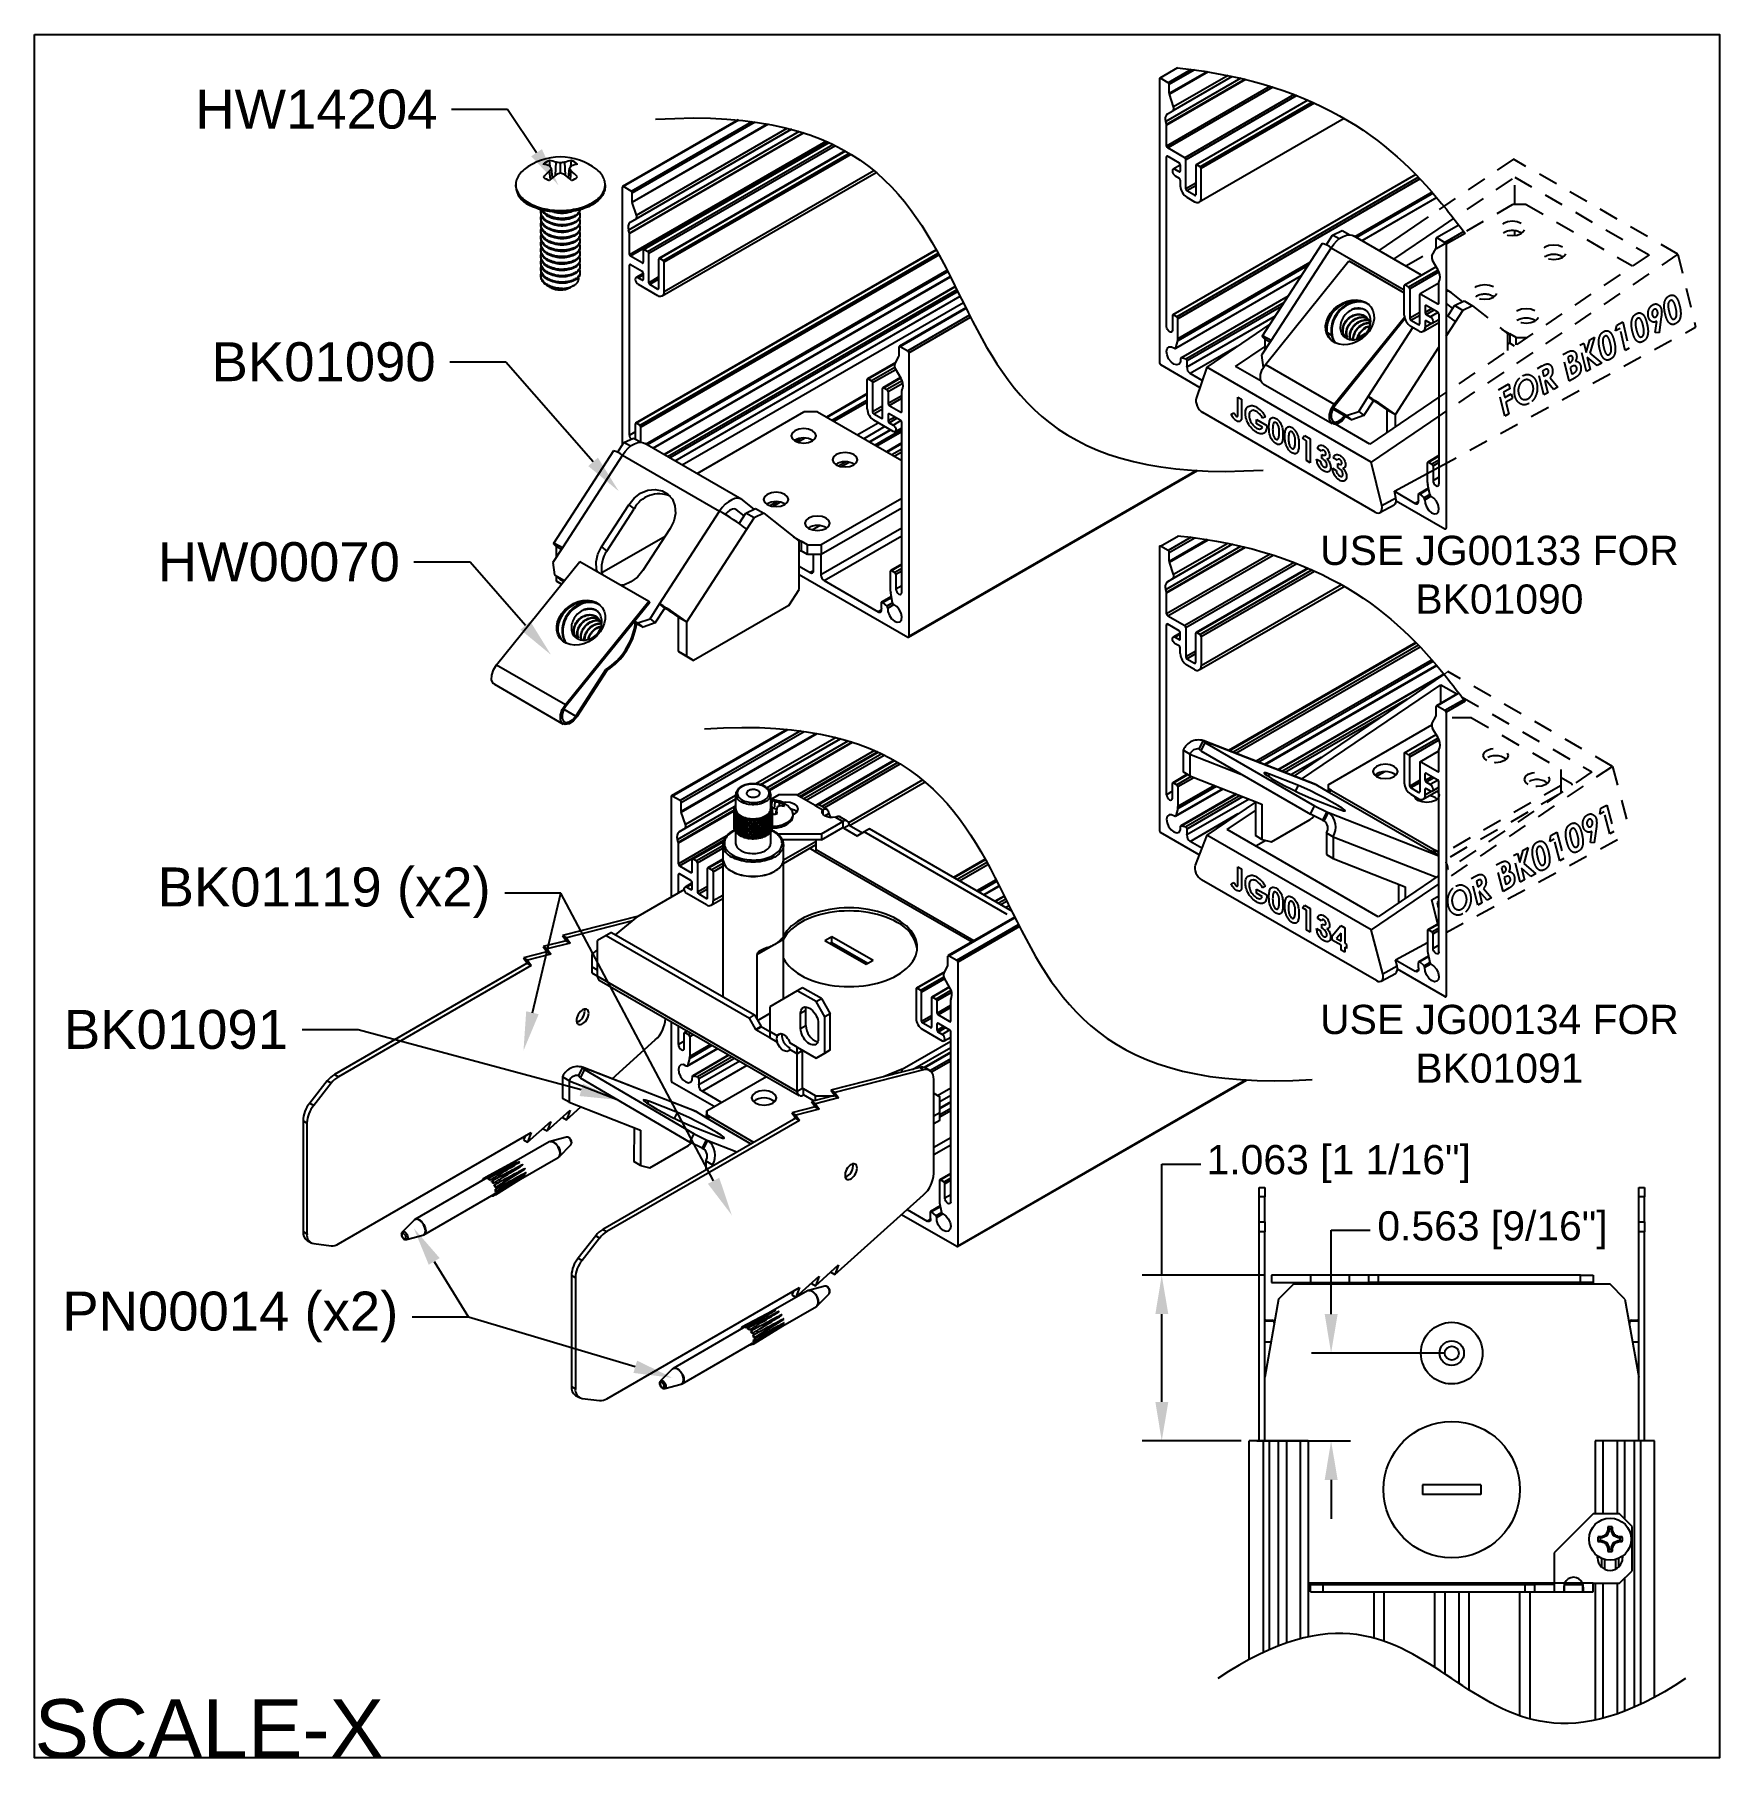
# Model space of a CAD drawing. Extents: x 0 to 10.8, y -11.1 to 0.
import ezdxf
from ezdxf import colors
from ezdxf.entities.mleader import LeaderData, LeaderLine
from ezdxf.math import Vec2, Vec3

# ---------------------------------------------------------------- set-up
doc = ezdxf.new("R2010")
doc.units = 0
doc.header["$LTSCALE"] = 0.5
doc.header["$MEASUREMENT"] = 0
doc.linetypes.add('HIDDEN', pattern=[0.375, 0.25, -0.125])
doc.layers.get('Defpoints').update_dxf_attribs({"linetype": 'CONTINUOUS'})
for name, color, linetype in [('Brackets', 181, 'CONTINUOUS'), ('Dimension', 10, 'CONTINUOUS'), ('FAB DWG', 221, 'CONTINUOUS'), ('Hardware', 242, 'CONTINUOUS'), ('Housing', 150, 'CONTINUOUS'), ('Mounting', 4, 'CONTINUOUS')]:
    doc.layers.add(name, color=color, linetype=linetype)
doc.layers.add('Jig', color=41, linetype='CONTINUOUS', lineweight=13)
doc.layers.add('Text-Unprinted', color=131, linetype='CONTINUOUS', plot=False)
doc.styles.add('LSAD_Standard', font='arial.ttf')
doc.styles.get("Standard").update_dxf_attribs({"font": 'arial.ttf'})
doc.dimstyles.get("Standard").update_dxf_attribs({"dimtxt": 0.18, "dimasz": 0.18, "dimexe": 0.18, "dimexo": 0.0625, "dimgap": 0.09, "dimtad": 0, "dimtih": 1, "dimtoh": 1, "dimdec": 4, "dimzin": 0, "dimdsep": 46, "dimtxsty": 'Standard', "dimcen": 0.09, "dimadec": 0, "dimazin": 0, "dimtfac": 1, "dimtdec": 4, "dimtofl": 0, "dimtmove": 0, "dimatfit": 3, "dimfxl": 1, "dimtolj": 1, "dimtzin": 0, "dimarcsym": 0})

msp = doc.modelspace()

# ---------------------------------------------------------------- texts
at = {"layer": 'FAB DWG', "transparency": 16777216, "char_height": 0.1875, "attachment_point": 5}
for s, insert in [('USE JG00133 FOR BK01090', (9.3946, -3.4669)), ('USE JG00134 FOR BK01091', (9.3946, -6.4761))]:
    msp.add_mtext_dynamic_manual_height_columns(s, width=2.949978, gutter_width=0.625, heights=[0], dxfattribs=dict(at, insert=insert))
at = {"layer": 'Text-Unprinted', "ltscale": 0.5, "transparency": 16777216, "style": 'LSAD_Standard'}
msp.add_attdef('SCALE-X', (0, -11.0544), 'XEffectiveScaleFactor', height=0.375, dxfattribs=at)

# ---------------------------------------------------------------- blocks, each defined once
blk = doc.blocks.new('*D0')
at = {"layer": 'Defpoints', "color": 0, "transparency": 16777216}
for p in [(7.229, -7.959), (7.933, -7.959), (7.789, -9.022)]:
    blk.add_point(p, dxfattribs=at)
at = {"layer": 'FAB DWG', "color": 0, "lineweight": -2, "transparency": 16777216}
for p, q in [((7.229, -7.959), (7.229, -7.246)), ((7.229, -7.246), (7.479, -7.246)), ((7.883, -7.959), (7.104, -7.959)), ((7.229, -8.772), (7.229, -8.209)), ((7.739, -9.022), (7.104, -9.022))]:
    blk.add_line(p, q, dxfattribs=at)
at = {"layer": 'FAB DWG', "color": 0, "transparency": 16777216}
for points in [[(7.188, -8.209), (7.271, -8.209), (7.229, -7.959)], [(7.188, -8.772), (7.271, -8.772), (7.229, -9.022)]]:
    blk.add_solid(points, dxfattribs=at)
at = {"layer": 'FAB DWG', "color": 0, "transparency": 16777216, "insert": (8.364, -7.246), "char_height": 0.1875, "attachment_point": 5}
blk.add_mtext('\\A1;1.063 [1 1/16"]', dxfattribs=at)
blk = doc.blocks.new('*D1')
at = {"layer": 'Defpoints', "color": 0, "transparency": 16777216}
for p in [(8.315, -8.459), (9.089, -8.459), (7.789, -9.022)]:
    blk.add_point(p, dxfattribs=at)
at = {"layer": 'FAB DWG', "color": 0, "lineweight": -2, "transparency": 16777216}
for p, q in [((8.315, -8.209), (8.315, -7.671)), ((8.315, -7.671), (8.565, -7.671)), ((9.039, -8.459), (8.19, -8.459)), ((7.839, -9.022), (8.44, -9.022)), ((8.315, -9.272), (8.315, -9.522))]:
    blk.add_line(p, q, dxfattribs=at)
at = {"layer": 'FAB DWG', "color": 0, "transparency": 16777216}
for points in [[(8.274, -8.209), (8.357, -8.209), (8.315, -8.459)], [(8.274, -9.272), (8.357, -9.272), (8.315, -9.022)]]:
    blk.add_solid(points, dxfattribs=at)
at = {"layer": 'FAB DWG', "color": 0, "transparency": 16777216, "insert": (9.35, -7.671), "char_height": 0.1875, "attachment_point": 5}
blk.add_mtext('\\A1;0.563 [9/16"]', dxfattribs=at)

# ---------------------------------------------------------------- dimensions: what is measured, and where the dimension line sits
at = {"layer": 'FAB DWG', "transparency": 16777216}
for base, p2, picture, middle in [((7.2292245126, -7.9593274488), (7.9325654075, -7.9593274488), '*D0', (8.3639815044, -7.2460115979)), ((8.3154677777, -8.4593274488), (9.0888154075, -8.4593274488), '*D1', (9.3498240192, -7.6713220843))]:
    dim = msp.add_linear_dim(base=base, p1=(7.7888154075, -9.0218274488), p2=p2, angle=90, dimstyle='Standard', override={"dimtxt": 0.1875, "dimasz": 0.25, "dimexe": 0.125, "dimexo": 0.05, "dimgap": 0.06, "dimdec": 3, "dimadec": 3, "dimtdec": 3}, dxfattribs=at)
    dim.commit()
    dim.dimension.update_dxf_attribs({"geometry": picture, "text_midpoint": middle, "dimtype": 128})

# ---------------------------------------------------------------- linework, layer by layer
at = {"layer": 'Brackets', "linetype": 'HIDDEN', "lineweight": 25, "transparency": 16777216}
for p, q in [((8.7951, -1.485), (9.4775, -1.0911)), ((9.5659, -1.0911), (9.4775, -1.0911)), ((9.5659, -1.0911), (10.2481, -1.4849)), ((9.0813, -1.6521), (9.0524, -1.6354)), ((9.1598, -1.7141), (9.0876, -1.6564)), ((9.0951, -1.7573), (9.0524, -1.7232)), ((9.0631, -1.8068), (9.1067, -1.7393)), ((9.1067, -1.7393), (9.169, -1.7097)), ((9.1596, -1.7698), (9.1067, -1.7393)), ((9.2218, -1.7402), (9.1596, -1.7698)), ((9.169, -1.7097), (9.2218, -1.7402)), ((9.2218, -1.7402), (9.4481, -1.921)), ((9.0524, -1.9355), (9.1123, -1.8428)), ((9.1123, -1.8428), (9.1596, -1.7698)), ((9.4125, -1.8925), (9.4602, -1.92)), ((9.4481, -2.0275), (9.4481, -1.921)), ((9.4602, -1.92), (9.4602, -1.981)), ((9.5022, -1.9443), (9.4602, -1.92)), ((9.4907, -1.9986), (9.4602, -1.981)), ((9.5022, -1.9443), (9.5709, -1.9443)), ((9.5022, -1.9909), (9.5022, -1.9443)), ((9.2159, -4.3834), (9.0524, -4.3834)), ((9.2159, -4.3834), (9.7905, -4.715)), ((9.7905, -4.817), (9.7905, -4.715)), ((9.7905, -4.817), (9.0524, -5.2429)), ((9.7905, -4.8639), (9.7905, -4.817)), ((9.7711, -4.877), (9.0524, -5.2918))]:
    msp.add_line(p, q, dxfattribs=at)
at = {"layer": 'Brackets', "linetype": 'Continuous', "lineweight": 25, "transparency": 16777216}
for p, q in [((8.2842, -1.3505), (8.3247, -1.2879)), ((8.3247, -1.2879), (8.387, -1.2582)), ((8.3658, -1.3116), (8.3247, -1.2879)), ((8.387, -1.2582), (8.4342, -1.2854)), ((8.895, -1.5445), (8.4582, -1.2924)), ((8.2576, -1.3407), (7.8727, -1.936)), ((8.3153, -1.3677), (7.9303, -1.9629)), ((8.3153, -1.3677), (8.7842, -1.6383)), ((8.7951, -1.485), (8.7951, -1.4869)), ((7.9303, -1.9629), (7.8689, -2.0579)), ((7.9232, -1.9739), (7.8925, -1.9561)), ((7.8925, -2.0214), (7.8925, -1.9561)), ((8.5535, -2.3226), (8.8394, -1.8805)), ((7.8689, -2.0579), (7.8793, -2.1357)), ((8.7274, -2.4381), (9.0065, -2.0066)), ((7.8793, -2.1357), (7.8799, -2.1361)), ((7.8793, -2.1357), (7.8799, -2.1362)), ((8.3262, -2.4013), (8.448, -2.4716)), ((8.3262, -2.4013), (8.4016, -2.4448)), ((8.3294, -2.3956), (8.414, -2.4444)), ((8.414, -2.4444), (8.4921, -2.4176)), ((8.4921, -2.4176), (8.5535, -2.3226)), ((8.4921, -2.4176), (8.526, -2.4447)), ((8.526, -2.4447), (8.5874, -2.3497)), ((8.5874, -2.3497), (8.5535, -2.3226)), ((8.6746, -2.4076), (8.7274, -2.4381)), ((8.6746, -2.5523), (8.6746, -2.4076)), ((8.448, -2.4716), (8.414, -2.4444)), ((8.526, -2.4447), (8.448, -2.4716)), ((8.7274, -2.5164), (8.7274, -2.4381)), ((7.4683, -4.5837), (7.4955, -4.5306)), ((8.2161, -4.8121), (7.4949, -4.5294)), ((7.4955, -4.5306), (7.5058, -4.5428)), ((7.5056, -4.5345), (7.4955, -4.5306)), ((8.2957, -4.8125), (8.9601, -4.429)), ((7.409, -4.6163), (7.3667, -4.5919)), ((7.3667, -4.5919), (7.3667, -4.7309)), ((7.409, -4.6163), (7.409, -4.7554)), ((7.409, -4.6163), (7.7364, -4.7446)), ((7.4786, -4.5959), (7.4683, -4.5837)), ((7.5058, -4.5428), (7.4786, -4.5959)), ((7.4786, -4.5959), (8.1824, -5.002)), ((8.2269, -4.8172), (7.5056, -4.5345)), ((7.5058, -4.5428), (8.2095, -4.9489)), ((7.409, -4.7554), (7.3667, -4.7309)), ((7.409, -4.7554), (7.8716, -4.9367)), ((7.9127, -4.7593), (7.9197, -4.7456)), ((8.106, -4.8187), (7.9197, -4.7456)), ((8.0876, -4.8547), (8.106, -4.8187)), ((8.2161, -4.8121), (8.2269, -4.8172)), ((8.2269, -4.8172), (8.2905, -4.854)), ((8.2905, -4.854), (8.9553, -5.2376)), ((8.2957, -4.8125), (8.2957, -4.837)), ((8.3177, -4.8497), (8.2957, -4.837)), ((8.2957, -4.837), (8.2957, -4.8553)), ((8.3177, -4.8497), (8.9825, -5.2334)), ((7.8293, -4.9201), (7.8293, -5.1391)), ((7.8716, -4.9367), (7.8716, -5.1635)), ((8.1824, -5.002), (8.2095, -4.9489)), ((8.1849, -4.8987), (8.3712, -4.9717)), ((8.2095, -4.9489), (8.2876, -4.9877)), ((7.9324, -5.1795), (8.1804, -5.0363)), ((8.2604, -5.0408), (8.1824, -5.002)), ((8.2876, -4.9877), (8.2604, -5.0408)), ((8.2604, -5.0408), (8.2706, -5.0448)), ((8.2706, -5.0448), (8.2977, -4.9917)), ((8.2876, -4.9877), (8.2977, -4.9917)), ((8.2977, -4.9917), (9.0065, -5.2695)), ((7.8716, -5.1635), (7.8293, -5.1391)), ((7.8716, -5.1635), (7.9324, -5.1795)), ((8.2857, -5.1223), (8.328, -5.1467)), ((8.2857, -5.1223), (8.2857, -5.2613)), ((8.328, -5.1467), (8.328, -5.2857)), ((8.328, -5.1467), (8.9905, -5.4064)), ((8.2857, -5.2613), (8.328, -5.2857)), ((8.328, -5.2857), (8.7906, -5.467)), ((9.0065, -5.2672), (8.9553, -5.2376)), ((8.9825, -5.2334), (8.9825, -5.2533)), ((9.0045, -5.2461), (8.9825, -5.2334)), ((9.0045, -5.266), (9.0045, -5.2461)), ((9.0045, -5.2461), (9.0065, -5.2461)), ((8.7483, -5.4505), (8.7483, -5.5707)), ((8.7906, -5.467), (8.7906, -5.542))]:
    msp.add_line(p, q, dxfattribs=at)
at = {"layer": 'Brackets', "transparency": 16777216}
for p, q in [((4.2489, -2.8164), (4.9328, -2.4215)), ((5.0212, -2.4215), (4.9328, -2.4215)), ((5.0212, -2.4215), (5.5621, -2.7338)), ((3.7395, -2.681), (3.7801, -2.6183)), ((3.7801, -2.6183), (3.8423, -2.5886)), ((3.8212, -2.642), (3.7801, -2.6183)), ((3.8423, -2.5886), (3.8895, -2.6159)), ((4.5367, -2.9825), (3.9135, -2.6228)), ((3.713, -2.6711), (3.328, -3.2664)), ((3.7706, -2.6981), (3.3857, -3.2933)), ((3.7706, -2.6981), (4.3938, -3.0578)), ((5.5621, -2.9767), (5.0459, -3.2747)), ((3.636, -3.2864), (3.8106, -3.0163)), ((3.6699, -3.3135), (3.8446, -3.0434)), ((3.8106, -3.0163), (3.8446, -3.0434)), ((4.0088, -3.653), (4.3938, -3.0578)), ((4.4959, -3.0456), (4.5024, -3.0493)), ((4.5505, -3.0877), (4.5024, -3.0493)), ((4.5185, -3.1372), (4.5621, -3.0697)), ((4.6151, -3.0445), (4.5429, -2.9868)), ((4.5621, -3.0697), (4.6244, -3.0401)), ((4.6149, -3.1002), (4.5621, -3.0697)), ((4.6772, -3.0706), (4.6149, -3.1002)), ((4.6244, -3.0401), (4.6772, -3.0706)), ((4.6772, -3.0706), (4.9035, -3.2514)), ((5.5621, -3.0377), (5.0459, -3.3357)), ((4.0758, -3.1694), (3.9011, -3.4395)), ((4.1827, -3.7685), (4.5677, -3.1733)), ((4.5677, -3.1733), (4.6149, -3.1002)), ((3.3857, -3.2933), (3.3243, -3.3883)), ((3.3786, -3.3043), (3.3479, -3.2866)), ((3.3479, -3.3518), (3.3479, -3.2866)), ((3.636, -3.2864), (3.6699, -3.3135)), ((3.6377, -3.4524), (4.0447, -3.2175)), ((4.8679, -3.2229), (4.9156, -3.2505)), ((4.9035, -3.5604), (4.9035, -3.2514)), ((4.9156, -3.2505), (4.9156, -3.3114)), ((4.9576, -3.2747), (4.9156, -3.2505)), ((4.9576, -3.3357), (4.9156, -3.3114)), ((4.9576, -3.2747), (5.0459, -3.2747)), ((4.9576, -3.3357), (4.9576, -3.2747)), ((5.0459, -3.2747), (5.0459, -3.3357)), ((3.3243, -3.3883), (3.3346, -3.4662)), ((5.0459, -3.3357), (4.9576, -3.3357)), ((3.3346, -3.4662), (3.3987, -3.5032)), ((3.3346, -3.4662), (3.3685, -3.4933)), ((3.3479, -3.5077), (3.3479, -3.4768)), ((3.3479, -3.5077), (3.3801, -3.5263)), ((3.3801, -3.5263), (3.3479, -3.5077)), ((3.3685, -3.4933), (3.3946, -3.5083)), ((4.8372, -3.6629), (4.9035, -3.5604)), ((3.8693, -3.7749), (3.9474, -3.748)), ((3.9474, -3.748), (4.0088, -3.653)), ((3.9474, -3.748), (3.9813, -3.7751)), ((3.9813, -3.7751), (4.0428, -3.6802)), ((4.0428, -3.6802), (4.0088, -3.653)), ((4.1299, -3.738), (4.1827, -3.7685)), ((4.1299, -3.9592), (4.1299, -3.738)), ((4.8372, -3.6629), (4.2269, -4.0152)), ((3.8443, -3.7679), (3.9033, -3.802)), ((3.8484, -3.7628), (3.8693, -3.7749)), ((3.9033, -3.802), (3.8693, -3.7749)), ((3.9813, -3.7751), (3.9033, -3.802)), ((4.1827, -3.9897), (4.1827, -3.7685)), ((4.1299, -3.9592), (4.1827, -3.9897)), ((4.1741, -3.9847), (4.1299, -3.9592)), ((4.2269, -4.0152), (4.1741, -3.9847)), ((4.1827, -3.9897), (4.2269, -4.0152)), ((3.8739, -5.6551), (3.3863, -5.7794)), ((3.8344, -5.6863), (3.4117, -5.7941)), ((3.4103, -5.8136), (3.2613, -5.8516)), ((3.2613, -5.8516), (3.2867, -5.8662)), ((3.2613, -5.8516), (3.2853, -5.8857)), ((3.4357, -5.8282), (3.2867, -5.8662)), ((3.3863, -5.7794), (3.4117, -5.7941)), ((3.3863, -5.7794), (3.4103, -5.8136)), ((3.4103, -5.8136), (3.4357, -5.8282)), ((3.4117, -5.7941), (3.4357, -5.8282)), ((3.1603, -5.9578), (1.9234, -6.6717)), ((3.2853, -5.8857), (3.1363, -5.9237)), ((3.1363, -5.9237), (3.1617, -5.9384)), ((3.1363, -5.9237), (3.1603, -5.9578)), ((3.1603, -5.9578), (3.1857, -5.9725)), ((3.3107, -5.9004), (3.1617, -5.9384)), ((3.1617, -5.9384), (3.1857, -5.9725)), ((3.2853, -5.8857), (3.3107, -5.9004)), ((3.2867, -5.8662), (3.3107, -5.9004)), ((3.1857, -5.9725), (1.9488, -6.6864)), ((4.0456, -6.3144), (4.0456, -6.3106)), ((3.7043, -6.6988), (3.981, -6.45)), ((3.4887, -6.6793), (3.5162, -6.6264)), ((3.5162, -6.6264), (3.5267, -6.6392)), ((3.5262, -6.6303), (3.5162, -6.6264)), ((5.6767, -6.6276), (5.1075, -6.7728)), ((5.7021, -6.6422), (5.6767, -6.6276)), ((5.7409, -6.646), (5.7155, -6.6314)), ((1.8779, -6.7126), (1.765, -6.8561)), ((1.9033, -6.7272), (1.7904, -6.8707)), ((1.9033, -6.7272), (1.8779, -6.7126)), ((1.9234, -6.6717), (1.9488, -6.6864)), ((3.3868, -6.6865), (3.3857, -6.8249)), ((3.429, -6.7114), (3.3868, -6.6865)), ((3.429, -6.7114), (3.428, -6.8498)), ((3.429, -6.7114), (3.7365, -6.8314)), ((3.4993, -6.6922), (3.4887, -6.6793)), ((3.5267, -6.6392), (3.4993, -6.6922)), ((3.4993, -6.6922), (4.203, -7.1054)), ((3.5267, -6.6392), (4.2304, -7.0524)), ((4.3109, -6.9054), (4.6935, -6.6845)), ((5.7021, -6.6422), (5.1329, -6.7875)), ((5.7668, -7.3077), (5.7668, -6.7033)), ((1.765, -6.8561), (1.7904, -6.8707)), ((3.428, -6.8498), (3.3857, -6.8249)), ((3.428, -6.8498), (3.8872, -7.0291)), ((3.9318, -6.8577), (3.9392, -6.8434)), ((4.1242, -6.9157), (3.9392, -6.8434)), ((5.1315, -6.8069), (4.9825, -6.8449)), ((4.9825, -6.8449), (5.0079, -6.8596)), ((4.9825, -6.8449), (5.0065, -6.8791)), ((5.1568, -6.8216), (5.0079, -6.8596)), ((5.1075, -6.7728), (5.1329, -6.7875)), ((5.1075, -6.7728), (5.1315, -6.8069)), ((5.1315, -6.8069), (5.1568, -6.8216)), ((5.1329, -6.7875), (5.1568, -6.8216)), ((5.7668, -6.7917), (5.8057, -6.8145)), ((5.8057, -6.9174), (5.8057, -6.8145)), ((3.2867, -7.034), (3.4357, -6.9001)), ((3.388, -6.943), (3.3863, -6.9472)), ((3.3863, -6.9472), (3.4117, -6.9619)), ((3.4117, -6.9619), (3.5036, -6.8793)), ((3.4357, -6.9001), (3.4117, -6.9619)), ((4.8815, -6.9512), (3.6446, -7.6651)), ((4.9069, -6.9659), (3.67, -7.6797)), ((4.1045, -6.9536), (4.1242, -6.9157)), ((4.2308, -6.9044), (4.2422, -6.9099)), ((4.2422, -6.9099), (4.3058, -6.9473)), ((4.3058, -6.9473), (4.5945, -7.1168)), ((4.3106, -6.9485), (4.3109, -6.9054)), ((4.3109, -6.9301), (4.3108, -6.9486)), ((4.3109, -6.9054), (4.3109, -6.9301)), ((4.3329, -6.943), (4.3109, -6.9301)), ((4.3329, -6.943), (4.6119, -7.1068)), ((5.0065, -6.8791), (4.8575, -6.9171)), ((4.8575, -6.9171), (4.8829, -6.9317)), ((4.8575, -6.9171), (4.8815, -6.9512)), ((4.8719, -6.9568), (4.88, -6.9491)), ((4.8815, -6.9512), (4.9069, -6.9659)), ((5.0319, -6.8937), (4.8829, -6.9317)), ((4.8829, -6.9317), (4.9069, -6.9659)), ((5.0065, -6.8791), (5.0319, -6.8937)), ((5.0079, -6.8596), (5.0319, -6.8937)), ((5.8057, -6.9174), (5.7668, -6.9399)), ((5.8053, -6.966), (5.7668, -6.9883)), ((5.8053, -6.966), (5.8057, -6.9174)), ((1.7475, -6.983), (1.7221, -6.9683)), ((1.7221, -6.9683), (1.7221, -7.6793)), ((1.7475, -6.983), (1.7475, -7.694)), ((1.9488, -7.7582), (3.1857, -7.0443)), ((3.1457, -7.0674), (3.1363, -7.0915)), ((3.1617, -7.1062), (3.3107, -6.9722)), ((3.1857, -7.0443), (3.1617, -7.1062)), ((3.263, -7.0151), (3.2613, -7.0194)), ((3.2613, -7.0194), (3.2867, -7.034)), ((3.3107, -6.9722), (3.2867, -7.034)), ((3.8449, -7.0126), (3.8432, -7.2301)), ((3.8872, -7.0291), (3.8855, -7.255)), ((4.203, -7.1054), (4.2304, -7.0524)), ((4.2043, -6.9991), (4.3893, -7.0714)), ((4.2304, -7.0524), (4.3082, -7.0915)), ((3.1363, -7.0915), (3.1617, -7.1062)), ((3.9459, -7.2707), (4.1939, -7.1276)), ((4.2808, -7.1444), (4.203, -7.1054)), ((4.3082, -7.0915), (4.2808, -7.1444)), ((4.2808, -7.1444), (4.2909, -7.1484)), ((4.2909, -7.1484), (4.3183, -7.0955)), ((4.3082, -7.0915), (4.3183, -7.0955)), ((4.3183, -7.0955), (4.5051, -7.1684)), ((3.8855, -7.255), (3.8432, -7.2301)), ((3.8855, -7.255), (3.9459, -7.2707)), ((4.3057, -7.2261), (4.3052, -7.2838)), ((4.3057, -7.2261), (4.348, -7.251)), ((4.348, -7.251), (4.3479, -7.2592)), ((4.348, -7.251), (4.3564, -7.2543)), ((7.8538, -7.3968), (7.8897, -7.3968)), ((7.8538, -7.4574), (7.8538, -7.3968)), ((7.8897, -7.3968), (7.8897, -7.4574)), ((10.2879, -7.3968), (10.3238, -7.3968)), ((10.2879, -7.4574), (10.2879, -7.3968)), ((10.3238, -7.3968), (10.3238, -7.4574)), ((5.1329, -7.9553), (5.7021, -7.4434)), ((7.8897, -7.4574), (7.8538, -7.4574)), ((7.8538, -7.6171), (7.8538, -7.4574)), ((7.8897, -7.6171), (7.8897, -7.4574)), ((10.3238, -7.4574), (10.2879, -7.4574)), ((10.2879, -7.6171), (10.2879, -7.4574)), ((10.3238, -7.6171), (10.3238, -7.4574)), ((7.8538, -7.6171), (7.8897, -7.6171)), ((7.8538, -7.6815), (7.8538, -7.6171)), ((7.8897, -7.6171), (7.8897, -7.6815)), ((10.2879, -7.6171), (10.3238, -7.6171)), ((10.2879, -7.6815), (10.2879, -7.6171)), ((10.3238, -7.6171), (10.3238, -7.6815)), ((1.7221, -7.6793), (1.7475, -7.694)), ((1.748, -7.7366), (1.7734, -7.7512)), ((3.5991, -7.7059), (3.4862, -7.8494)), ((3.6244, -7.7206), (3.5115, -7.8641)), ((3.6244, -7.7206), (3.5991, -7.7059)), ((3.6446, -7.6651), (3.67, -7.6797)), ((7.8897, -7.6815), (7.8538, -7.6815)), ((7.8538, -9.0218), (7.8538, -7.6815)), ((7.8897, -9.0218), (7.8897, -7.6815)), ((10.3238, -7.6815), (10.2879, -7.6815)), ((10.2879, -9.0218), (10.2879, -7.6815)), ((10.3238, -9.0218), (10.3238, -7.6815)), ((1.7904, -7.7567), (1.9033, -7.7699)), ((3.4862, -7.8494), (3.5115, -7.8641)), ((3.4687, -7.9763), (3.4433, -7.9617)), ((3.4433, -7.9617), (3.4433, -8.6727)), ((5.0079, -8.0274), (5.1568, -7.8934)), ((5.1091, -7.9363), (5.1075, -7.9406)), ((5.1075, -7.9406), (5.1329, -7.9553)), ((5.1568, -7.8934), (5.1329, -7.9553)), ((3.4687, -7.9763), (3.4687, -8.6873)), ((3.67, -8.7516), (4.9069, -8.0377)), ((4.8668, -8.0608), (4.8575, -8.0849)), ((4.8829, -8.0995), (5.0319, -7.9656)), ((4.9069, -8.0377), (4.8829, -8.0995)), ((4.9841, -8.0085), (4.9825, -8.0127)), ((4.9825, -8.0127), (5.0079, -8.0274)), ((5.0319, -7.9656), (5.0079, -8.0274)), ((4.8575, -8.0849), (4.8829, -8.0995)), ((3.4433, -8.6727), (3.4687, -8.6873)), ((3.4692, -8.7299), (3.4946, -8.7446)), ((3.5115, -8.7501), (3.6244, -8.7633))]:
    msp.add_line(p, q, dxfattribs=at)
at = {"layer": 'Brackets', "linetype": 'HIDDEN', "lineweight": 25, "transparency": 16777216, "flags": 128}
for points in [[(9.534, -1.2115), (9.5081, -1.2015), (9.4775, -1.198), (9.4469, -1.2015), (9.4209, -1.2115), (9.4036, -1.2265), (9.3975, -1.2442), (9.4036, -1.2619), (9.4209, -1.2769), (9.4469, -1.2869), (9.4775, -1.2904), (9.5081, -1.2869), (9.534, -1.2769), (9.5514, -1.2619), (9.5575, -1.2442), (9.5514, -1.2265), (9.534, -1.2115)], [(9.7992, -1.3646), (9.7733, -1.3546), (9.7426, -1.3511), (9.712, -1.3546), (9.6861, -1.3646), (9.6687, -1.3796), (9.6626, -1.3973), (9.6687, -1.4149), (9.6861, -1.4299), (9.712, -1.4399), (9.7426, -1.4435), (9.7733, -1.4399), (9.7992, -1.4299), (9.8166, -1.4149), (9.8226, -1.3973), (9.8166, -1.3796), (9.7992, -1.3646)], [(9.0876, -1.6564), (9.0727, -1.6482), (9.0554, -1.6451), (9.0524, -1.6454)], [(9.3573, -1.6197), (9.3313, -1.6097), (9.3007, -1.6062), (9.2701, -1.6097), (9.2441, -1.6197), (9.2268, -1.6347), (9.2207, -1.6524), (9.2268, -1.6701), (9.2441, -1.6851), (9.2701, -1.6951), (9.3007, -1.6986), (9.3313, -1.6951), (9.3573, -1.6851), (9.3746, -1.6701), (9.3807, -1.6524), (9.3746, -1.6347), (9.3573, -1.6197)], [(9.6224, -1.7728), (9.5965, -1.7628), (9.5659, -1.7593), (9.5353, -1.7628), (9.5093, -1.7728), (9.492, -1.7878), (9.4859, -1.8055), (9.492, -1.8231), (9.5093, -1.8381), (9.5353, -1.8481), (9.5659, -1.8517), (9.5965, -1.8481), (9.6224, -1.8381), (9.6398, -1.8231), (9.6459, -1.8055), (9.6398, -1.7878), (9.6224, -1.7728)], [(9.4602, -1.981), (9.4487, -1.987), (9.4481, -1.9872)], [(9.314, -4.6583), (9.2967, -4.6434), (9.2906, -4.6257), (9.2967, -4.608), (9.314, -4.593), (9.34, -4.583), (9.3706, -4.5795), (9.4012, -4.583), (9.4272, -4.593), (9.4445, -4.608), (9.4506, -4.6257), (9.4445, -4.6434), (9.4272, -4.6583), (9.4012, -4.6684), (9.3706, -4.6719), (9.34, -4.6684), (9.314, -4.6583)], [(9.5792, -4.8114), (9.5619, -4.7964), (9.5558, -4.7787), (9.5619, -4.7611), (9.5792, -4.7461), (9.6052, -4.7361), (9.6358, -4.7326), (9.6664, -4.7361), (9.6924, -4.7461), (9.7097, -4.7611), (9.7158, -4.7787), (9.7097, -4.7964), (9.6924, -4.8114), (9.6664, -4.8214), (9.6358, -4.8249), (9.6052, -4.8214), (9.5792, -4.8114)]]:
    msp.add_lwpolyline(points, dxfattribs=at)
at = {"layer": 'Brackets', "linetype": 'Continuous', "lineweight": 25, "transparency": 16777216, "flags": 128}
for points in [[(8.3153, -1.3677), (8.3324, -1.3442), (8.3515, -1.3238), (8.3718, -1.3072), (8.3926, -1.2949), (8.413, -1.2876), (8.4322, -1.2854), (8.4496, -1.2884), (8.4582, -1.2924)], [(7.9303, -1.9629), (7.911, -1.952), (7.895, -1.9436), (7.883, -1.9381), (7.8754, -1.9356), (7.8726, -1.9362), (7.8746, -1.94), (7.8813, -1.9467), (7.8925, -1.9561)], [(7.9197, -4.7456), (7.8965, -4.7375), (7.8858, -4.7363), (7.8887, -4.742), (7.9048, -4.7542), (7.9329, -4.7719), (7.9706, -4.7936), (8.015, -4.8177), (8.0623, -4.8422), (8.1089, -4.865), (8.1509, -4.8844), (8.1849, -4.8987)], [(8.6069, -4.7604), (8.6329, -4.7704), (8.6635, -4.7739), (8.6941, -4.7704), (8.7201, -4.7604), (8.7374, -4.7454), (8.7435, -4.7277), (8.7374, -4.7101), (8.7201, -4.6951), (8.6941, -4.6851), (8.6635, -4.6815), (8.6329, -4.6851), (8.6069, -4.6951), (8.5896, -4.7101), (8.5835, -4.7277), (8.5896, -4.7454), (8.6069, -4.7604)], [(8.3712, -4.9717), (8.3944, -4.9798), (8.4051, -4.9811), (8.4022, -4.9754), (8.3861, -4.9632), (8.358, -4.9455), (8.3203, -4.9237), (8.2759, -4.8996), (8.2285, -4.8752), (8.182, -4.8523), (8.14, -4.833), (8.106, -4.8187)], [(8.9936, -4.8553), (9.0026, -4.8631), (9.0087, -4.8808), (9.0026, -4.8984), (8.9852, -4.9134), (8.9593, -4.9234), (8.9287, -4.9269), (8.8981, -4.9234), (8.8721, -4.9134)], [(8.8721, -4.9134), (8.8548, -4.8984), (8.8514, -4.8886)], [(8.1804, -5.0363), (8.1937, -5.0263), (8.2051, -5.0133)], [(3.5542, -6.2793), (3.5533, -6.2702), (3.5506, -6.2625), (3.5462, -6.2567), (3.5404, -6.253), (3.5335, -6.2516), (3.5257, -6.2525), (3.5174, -6.2557), (3.509, -6.2611), (3.5009, -6.2683), (3.4934, -6.2772), (3.487, -6.2872), (3.4819, -6.2978), (3.4784, -6.3087), (3.4766, -6.3192), (3.4766, -6.3289), (3.4784, -6.3374), (3.4819, -6.3441), (3.487, -6.3489), (3.4934, -6.3515), (3.5009, -6.3518), (3.509, -6.3497), (3.5174, -6.3454), (3.5257, -6.339), (3.5335, -6.3309), (3.5404, -6.3215), (3.5462, -6.3111), (3.5506, -6.3002), (3.5533, -6.2895), (3.5542, -6.2793)], [(3.5288, -6.2647), (3.5279, -6.2555), (3.527, -6.2522)], [(5.2753, -7.2727), (5.2744, -7.2635), (5.2717, -7.2559), (5.2674, -7.2501), (5.2616, -7.2464), (5.2547, -7.2449), (5.2468, -7.2458), (5.2385, -7.2491), (5.2301, -7.2544), (5.222, -7.2617), (5.2146, -7.2706), (5.2082, -7.2805), (5.2031, -7.2912), (5.1996, -7.3021), (5.1978, -7.3126), (5.1978, -7.3223), (5.1996, -7.3307), (5.2031, -7.3375), (5.2082, -7.3423), (5.2146, -7.3449), (5.222, -7.3452), (5.2301, -7.3431), (5.2385, -7.3388), (5.2468, -7.3324), (5.2547, -7.3243), (5.2616, -7.3148), (5.2674, -7.3044), (5.2717, -7.2936), (5.2744, -7.2829), (5.2753, -7.2727)], [(5.2499, -7.258), (5.249, -7.2489), (5.2481, -7.2455)]]:
    msp.add_lwpolyline(points, dxfattribs=at)
at = {"layer": 'Brackets', "transparency": 16777216, "flags": 128}
for points in [[(4.9894, -2.542), (4.9634, -2.5319), (4.9328, -2.5284), (4.9022, -2.5319), (4.8763, -2.542), (4.8589, -2.5569), (4.8528, -2.5746), (4.8589, -2.5923), (4.8763, -2.6073), (4.9022, -2.6173), (4.9328, -2.6208), (4.9634, -2.6173), (4.9894, -2.6073), (5.0067, -2.5923), (5.0128, -2.5746), (5.0067, -2.5569), (4.9894, -2.542)], [(3.7706, -2.6981), (3.7878, -2.6747), (3.8069, -2.6542), (3.8272, -2.6376), (3.8479, -2.6253), (3.8683, -2.618), (3.8876, -2.6158), (3.9049, -2.6188), (3.9135, -2.6228)], [(5.2546, -2.695), (5.2286, -2.685), (5.198, -2.6815), (5.1674, -2.685), (5.1414, -2.695), (5.1241, -2.71), (5.118, -2.7277), (5.1241, -2.7454), (5.1414, -2.7603), (5.1674, -2.7704), (5.198, -2.7739), (5.2286, -2.7704), (5.2546, -2.7603), (5.2719, -2.7454), (5.278, -2.7277), (5.2719, -2.71), (5.2546, -2.695)], [(3.8106, -3.0163), (3.8446, -2.9752), (3.8866, -2.9435), (3.9332, -2.924), (3.9805, -2.9182), (4.0249, -2.9265), (4.0626, -2.9483), (4.0907, -2.9818), (4.1068, -3.0243), (4.1097, -3.0723), (4.0991, -3.122), (4.0758, -3.1694)], [(4.5429, -2.9868), (4.5281, -2.9786), (4.5107, -2.9755), (4.4914, -2.9777), (4.4711, -2.9851), (4.4503, -2.9973), (4.43, -3.014), (4.4109, -3.0344), (4.3938, -3.0578)], [(4.8126, -2.9502), (4.7867, -2.9401), (4.756, -2.9366), (4.7254, -2.9401), (4.6995, -2.9502), (4.6821, -2.9651), (4.676, -2.9828), (4.6821, -3.0005), (4.6995, -3.0155), (4.7254, -3.0255), (4.756, -3.029), (4.7867, -3.0255), (4.8126, -3.0155), (4.83, -3.0005), (4.836, -2.9828), (4.83, -2.9651), (4.8126, -2.9502)], [(4.5024, -3.0493), (4.495, -3.0452), (4.4863, -3.0437), (4.4767, -3.0448), (4.4664, -3.0485), (4.4561, -3.0546), (4.4459, -3.063), (4.4363, -3.0732), (4.431, -3.0801)], [(5.0778, -3.1032), (5.0518, -3.0932), (5.0212, -3.0897), (4.9906, -3.0932), (4.9646, -3.1032), (4.9473, -3.1182), (4.9412, -3.1359), (4.9473, -3.1536), (4.9646, -3.1685), (4.9906, -3.1786), (5.0212, -3.1821), (5.0518, -3.1786), (5.0778, -3.1685), (5.0951, -3.1536), (5.1012, -3.1359), (5.0951, -3.1182), (5.0778, -3.1032)], [(3.3857, -3.2933), (3.3663, -3.2824), (3.3504, -3.2741), (3.3383, -3.2685), (3.3308, -3.266), (3.3279, -3.2667), (3.3299, -3.2704), (3.3366, -3.2771), (3.3479, -3.2866)], [(3.61, -3.4447), (3.605, -3.4315), (3.6021, -3.3835), (3.6127, -3.3338), (3.636, -3.2864)], [(4.9156, -3.3114), (4.904, -3.3174), (4.9035, -3.3176)], [(3.9011, -3.4395), (3.8671, -3.4806), (3.8252, -3.5122), (3.7786, -3.5318), (3.7639, -3.5336)], [(5.7668, -6.7033), (5.7656, -6.6874), (5.7622, -6.6734), (5.7565, -6.6614), (5.7488, -6.6519), (5.7392, -6.6451), (5.728, -6.6412), (5.7156, -6.6402), (5.7021, -6.6422)], [(3.9392, -6.8434), (3.9162, -6.8355), (3.9057, -6.8345), (3.9087, -6.8405), (3.925, -6.8531), (3.9531, -6.8712), (3.9908, -6.8934), (4.0351, -6.9178), (4.0824, -6.9425), (4.1288, -6.9655), (4.1706, -6.9849), (4.2043, -6.9991)], [(4.6222, -6.8543), (4.6481, -6.8646), (4.6787, -6.8683), (4.7094, -6.8649), (4.7353, -6.8549), (4.7526, -6.8399), (4.7587, -6.8221), (4.7526, -6.8042), (4.7353, -6.789), (4.7094, -6.7788), (4.6787, -6.7751), (4.6481, -6.7785), (4.6222, -6.7885), (4.6048, -6.8035), (4.5987, -6.8213), (4.6048, -6.8391), (4.6222, -6.8543)], [(4.3893, -7.0714), (4.4123, -7.0793), (4.4228, -7.0803), (4.4198, -7.0742), (4.4035, -7.0617), (4.3754, -7.0436), (4.3377, -7.0214), (4.2934, -6.997), (4.2461, -6.9723), (4.1997, -6.9493), (4.1579, -6.9299), (4.1242, -6.9157)], [(4.1939, -7.1276), (4.2072, -7.1175), (4.2137, -7.1108)]]:
    msp.add_lwpolyline(points, dxfattribs=at)
at = {"layer": 'Brackets', "linetype": 'HIDDEN', "lineweight": 25, "transparency": 16777216}
for centre, radius, start, end in [((9.4775, -1.3729), 0.1151, 58.53869, 121.46131), ((9.7426, -1.526), 0.1151, 58.53869, 121.46131), ((9.3007, -1.7811), 0.1151, 58.53869, 121.46131), ((8.107, -3.1682), 1.6635, 52.8185, 55.36669), ((9.5659, -1.9342), 0.1151, 58.53869, 121.46131), ((9.4311, -1.8706), 0.0574, 287.32635, 300.55788), ((9.3706, -4.7362), 0.1096, 51.72711, 128.27289), ((9.6358, -4.8892), 0.1096, 51.72711, 128.27289), ((8.9647, -5.3586), 0.1002, 1.51651, 28.92826)]:
    msp.add_arc(centre, radius, start, end, dxfattribs=at)
at = {"layer": 'Brackets', "linetype": 'Continuous', "lineweight": 25, "transparency": 16777216}
for centre, radius, start, end in [((8.2144, -1.5084), 0.1732, 54.37279, 75.54781), ((7.7221, -3.7634), 1.6635, 52.8185, 60.01303), ((8.1709, -3.0716), 0.8334, 52.8185, 60.01303), ((7.4635, -4.6295), 0.1039, 66.08847, 158.79721), ((7.46, -4.6386), 0.0557, 81.37163, 156.45589), ((8.6635, -4.8382), 0.1096, 51.72711, 128.27289), ((8.2996, -4.8233), 0.032, 253.42503, 304.39713), ((8.9287, -4.9912), 0.1096, 122.71024, 128.27289), ((8.9287, -4.9912), 0.1096, 51.72711, 81.07411), ((8.2359, -5.0918), 0.0584, 328.4689, 53.58804), ((8.2284, -5.0857), 0.1167, 328.4689, 53.58804), ((8.9644, -5.207), 0.032, 253.42503, 304.39713), ((3.4508, -6.2636), 0.078, 290.57731, 359.25953), ((5.1719, -7.257), 0.078, 290.57731, 359.25953)]:
    msp.add_arc(centre, radius, start, end, dxfattribs=at)
at = {"layer": 'Brackets', "transparency": 16777216}
for centre, radius, start, end in [((4.9328, -2.7033), 0.1151, 58.53869, 121.46131), ((3.6698, -2.8388), 0.1732, 54.37279, 75.54781), ((5.198, -2.8564), 0.1151, 58.53869, 121.46131), ((4.0051, -3.1287), 0.1817, 67.00457, 152.02266), ((3.5624, -4.4986), 1.6635, 52.8185, 60.01303), ((4.756, -3.1115), 0.1151, 58.53869, 121.46131), ((5.0212, -3.2646), 0.1151, 58.53869, 121.46131), ((3.8273, -3.4229), 0.1917, 145.1989, 191.70618), ((4.8864, -3.2011), 0.0574, 287.32635, 300.55788), ((3.1774, -5.0938), 1.6635, 52.8185, 60.01303), ((3.6262, -4.402), 0.8334, 52.8185, 60.01303), ((3.85, -6.3043), 0.1959, 311.96555, 357.06918), ((3.4832, -6.7247), 0.1037, 65.48389, 158.40753), ((5.6917, -6.6753), 0.05, 61.53217, 107.35567), ((2.0083, -6.8121), 0.164, 121.15721, 142.65422), ((2.0336, -6.8267), 0.164, 121.15721, 142.65422), ((3.4798, -6.7338), 0.0555, 80.59136, 156.12234), ((1.9132, -6.977), 0.1913, 140.79726, 177.39826), ((4.6779, -6.9306), 0.1087, 50.6681, 128.46223), ((1.9386, -6.9917), 0.1913, 140.79726, 177.39826), ((4.3148, -6.9166), 0.032, 253.62468, 304.46073), ((4.2558, -7.1954), 0.0586, 328.28176, 53.29908), ((4.2483, -7.1894), 0.1172, 328.28176, 53.29908), ((5.5711, -7.2977), 0.1959, 311.96555, 357.06918), ((1.7852, -7.6853), 0.0634, 174.61551, 234.07705), ((1.8022, -7.7027), 0.0553, 170.96032, 257.7053), ((3.7294, -7.8054), 0.164, 121.15721, 142.65422), ((3.7548, -7.8201), 0.164, 121.15721, 142.65422), ((1.9082, -7.6945), 0.0756, 266.29085, 302.52045), ((3.6344, -7.9704), 0.1913, 140.79726, 177.39826), ((3.6598, -7.985), 0.1913, 140.79726, 177.39826), ((3.5064, -8.6786), 0.0634, 174.61551, 234.07705), ((3.5233, -8.696), 0.0553, 170.96032, 257.7053), ((3.6293, -8.6878), 0.0756, 266.29085, 302.52045)]:
    msp.add_arc(centre, radius, start, end, dxfattribs=at)
at = {"layer": 'Dimension', "transparency": 16777216}
for points in [[(3.9821, -0.5441), (5.3314, -0.4571), (5.9307, -1.6691), (6.5299, -2.8811), (7.8792, -2.7941)], [(4.2958, -4.4533), (5.6451, -4.3663), (6.2443, -5.5783), (6.8436, -6.7903), (8.1929, -6.7033)], [(10.5888, -10.5463), (9.8388, -11.0463), (9.0888, -10.5463), (8.3388, -10.0463), (7.5888, -10.5463)]]:
    msp.add_open_spline(points, degree=3, dxfattribs=at)
at = {"layer": 'Hardware', "linetype": 'Continuous', "lineweight": 25, "transparency": 16777216}
for p, q in [((3.3068, -0.8473), (3.302, -0.8091)), ((3.3084, -0.9305), (3.3036, -0.8755)), ((3.3219, -0.9184), (3.3148, -0.857)), ((3.3403, -0.9032), (3.3451, -0.8195)), ((3.3729, -0.8905), (3.3729, -0.8235)), ((3.4055, -0.9032), (3.4006, -0.8195)), ((3.4238, -0.9184), (3.4309, -0.857)), ((3.4373, -0.9305), (3.4421, -0.8755)), ((3.439, -0.8473), (3.4437, -0.8091)), ((3.0864, -0.9758), (3.0864, -0.9635)), ((3.3212, -0.9122), (3.326, -0.915)), ((3.4198, -0.915), (3.4245, -0.9122)), ((3.6594, -0.9635), (3.6594, -0.9758)), ((3.2479, -1.1449), (3.2479, -1.1384)), ((3.2479, -1.1857), (3.2479, -1.1792)), ((3.4979, -1.1588), (3.4979, -1.1653)), ((3.4979, -1.1996), (3.4979, -1.2061)), ((3.2479, -1.2266), (3.2479, -1.22)), ((3.2479, -1.2674), (3.2479, -1.2609)), ((3.2479, -1.3082), (3.2479, -1.3017)), ((3.4979, -1.2404), (3.4979, -1.247)), ((3.4979, -1.2813), (3.4979, -1.2878)), ((3.4979, -1.3221), (3.4979, -1.3286)), ((3.2479, -1.349), (3.2479, -1.3425)), ((3.2479, -1.3899), (3.2479, -1.3833)), ((3.2479, -1.4307), (3.2479, -1.4242)), ((3.4979, -1.3629), (3.4979, -1.3694)), ((3.4979, -1.4038), (3.4979, -1.4103)), ((3.2479, -1.4715), (3.2479, -1.465)), ((3.2479, -1.5123), (3.2479, -1.5058)), ((3.2479, -1.5532), (3.2479, -1.5467)), ((3.4979, -1.4446), (3.4979, -1.4511)), ((3.4979, -1.4854), (3.4979, -1.4919)), ((3.4979, -1.5262), (3.4979, -1.5328)), ((3.2858, -1.6094), (3.2845, -1.6086)), ((3.311, -1.6239), (3.3041, -1.6199)), ((3.4384, -1.6218), (3.4348, -1.6239)), ((3.4588, -1.61), (3.44, -1.6209)), ((8.2896, -1.9118), (8.3176, -1.9279)), ((8.4928, -1.9428), (8.5381, -1.9166)), ((7.8934, -2.1164), (8.3353, -2.3716)), ((7.88, -2.2407), (8.3219, -2.4958)), ((8.4091, -2.4491), (8.4084, -2.4502))]:
    msp.add_line(p, q, dxfattribs=at)
at = {"layer": 'Hardware', "transparency": 16777216}
for p, q in [((7.8934, -2.1164), (8.4289, -1.4525)), ((8.4289, -1.4525), (8.7842, -1.6575)), ((8.3353, -2.3716), (8.7858, -1.8131)), ((8.7885, -1.8238), (8.3406, -2.3792)), ((2.9625, -4.0441), (3.498, -3.3801)), ((3.498, -3.3801), (3.94, -3.6352)), ((3.4044, -4.2992), (3.94, -3.6352)), ((3.9452, -3.6428), (3.4097, -4.3068)), ((3.94, -3.6352), (3.9452, -3.6428)), ((3.8418, -3.771), (3.8547, -3.7785)), ((3.8531, -3.7811), (3.8547, -3.7785)), ((3.8531, -3.7811), (3.8599, -3.7865)), ((3.8547, -3.7785), (3.8578, -3.7757)), ((3.8663, -3.7806), (3.8599, -3.7865)), ((2.9625, -4.0441), (3.4044, -4.2992)), ((3.4707, -4.3724), (3.6635, -4.0742)), ((3.6703, -4.0797), (3.4775, -4.3779)), ((3.6635, -4.0742), (3.6703, -4.0797)), ((2.9491, -4.1683), (3.391, -4.4234)), ((3.3954, -4.3289), (3.4707, -4.3724)), ((4.7266, -4.9476), (4.7328, -4.9146)), ((4.7453, -4.9685), (4.7305, -4.9572)), ((4.7453, -4.9685), (4.7502, -4.9227)), ((4.7602, -4.9697), (4.7453, -4.9685)), ((4.7534, -5.0003), (4.7593, -4.9735)), ((4.7776, -4.9495), (4.7774, -4.9298)), ((4.7974, -4.9503), (4.8026, -4.9372)), ((4.8546, -4.9753), (4.8599, -4.9846)), ((3.4118, -7.0738), (3.3072, -7.1011)), ((3.3007, -7.1038), (3.0591, -7.2432)), ((3.3637, -7.1991), (3.4397, -7.1221)), ((3.09, -7.2266), (2.892, -7.3326)), ((3.11, -7.232), (2.912, -7.3379)), ((3.0669, -7.2834), (2.932, -7.3556)), ((3.0446, -7.3412), (3.1466, -7.2779)), ((3.1164, -7.3429), (3.3582, -7.2034)), ((2.8907, -7.3404), (2.4393, -7.6009)), ((2.8907, -7.3339), (2.8774, -7.341)), ((2.9556, -7.4427), (3.1464, -7.3243)), ((2.9556, -7.3966), (3.045, -7.3411)), ((2.961, -7.4227), (3.1517, -7.3043)), ((2.4968, -7.7005), (2.9482, -7.44)), ((2.941, -7.4512), (2.9538, -7.4432)), ((2.4338, -7.6052), (2.3578, -7.6821)), ((2.3857, -7.7304), (2.4903, -7.7031)), ((4.9567, -8.0595), (4.6479, -8.2378)), ((5.0679, -8.0296), (4.9632, -8.0569)), ((4.7518, -8.1826), (4.5538, -8.2885)), ((4.7992, -8.2832), (5.0142, -8.1591)), ((5.0198, -8.1548), (5.0957, -8.0779)), ((4.735, -8.1869), (4.5371, -8.2929)), ((4.5453, -8.2971), (4.552, -8.2932)), ((4.7724, -8.192), (4.5744, -8.298)), ((4.6523, -8.287), (4.5933, -8.3186)), ((4.608, -8.4024), (4.7988, -8.284)), ((4.6144, -8.3605), (4.7487, -8.2771)), ((4.6165, -8.3855), (4.8073, -8.2671)), ((4.6396, -8.2426), (4.6475, -8.2381)), ((4.7482, -8.2772), (4.8053, -8.242)), ((7.9461, -8.2547), (7.8897, -8.2547)), ((7.8993, -8.2468), (7.9363, -8.2468)), ((7.9461, -8.2547), (7.9498, -8.2717)), ((10.2316, -8.2547), (10.2278, -8.2717)), ((10.2879, -8.2547), (10.2316, -8.2547)), ((10.2413, -8.2468), (10.2783, -8.2468)), ((4.5437, -8.2979), (4.0954, -8.5567)), ((4.1529, -8.6563), (4.6012, -8.3975)), ((4.5913, -8.4068), (4.6014, -8.4005)), ((7.8897, -8.3856), (7.9297, -8.3856)), ((7.9294, -8.3878), (7.8897, -8.3878)), ((10.2479, -8.3856), (10.2879, -8.3856)), ((10.2879, -8.3878), (10.2483, -8.3878)), ((4.0898, -8.561), (4.0138, -8.6379)), ((4.0417, -8.6862), (4.1464, -8.6589)), ((10.0962, -9.6015), (10.0836, -9.6319)), ((10.0962, -9.6015), (10.0883, -9.6)), ((10.0962, -9.5891), (10.0962, -9.6015)), ((10.1127, -9.6015), (10.1127, -9.5891)), ((10.1127, -9.6015), (10.1206, -9.6)), ((10.1252, -9.6319), (10.1127, -9.6015)), ((10.0533, -9.6445), (10.0408, -9.6445)), ((10.0408, -9.6609), (10.0533, -9.6609)), ((10.0533, -9.6445), (10.0517, -9.6365)), ((10.0533, -9.6609), (10.0517, -9.6688)), ((10.0836, -9.6319), (10.0533, -9.6445)), ((10.0533, -9.6609), (10.0836, -9.6735)), ((10.0836, -9.6319), (10.0769, -9.6251)), ((10.0836, -9.6735), (10.0769, -9.6803)), ((10.0836, -9.6735), (10.0962, -9.7038)), ((10.0962, -9.7038), (10.0883, -9.7054)), ((10.0962, -9.7038), (10.0962, -9.7163)), ((10.1127, -9.7038), (10.1252, -9.6735)), ((10.1127, -9.7038), (10.1206, -9.7054)), ((10.1127, -9.7163), (10.1127, -9.7038)), ((10.1252, -9.6319), (10.132, -9.6251)), ((10.1556, -9.6445), (10.1252, -9.6319)), ((10.1252, -9.6735), (10.1556, -9.6609)), ((10.1252, -9.6735), (10.132, -9.6803)), ((10.1556, -9.6445), (10.1572, -9.6365)), ((10.1681, -9.6445), (10.1556, -9.6445)), ((10.1556, -9.6609), (10.1572, -9.6688)), ((10.1556, -9.6609), (10.1681, -9.6609))]:
    msp.add_line(p, q, dxfattribs=at)
at = {"layer": 'Hardware', "linetype": 'Continuous', "lineweight": 25, "transparency": 16777216, "flags": 128}
for points in [[(3.1402, -0.867), (3.1402, -0.867), (3.1315, -0.8745), (3.1235, -0.8821), (3.1162, -0.89), (3.1097, -0.8982), (3.1039, -0.9065), (3.099, -0.915), (3.0948, -0.9236), (3.0915, -0.9324), (3.089, -0.9412), (3.0873, -0.9501), (3.0865, -0.9591), (3.0865, -0.968), (3.0873, -0.977), (3.089, -0.9859), (3.0915, -0.9947), (3.0948, -1.0034), (3.099, -1.0121), (3.1039, -1.0206), (3.1097, -1.0289), (3.1162, -1.037), (3.1235, -1.0449), (3.1315, -1.0526), (3.1402, -1.06), (3.1496, -1.0672), (3.1596, -1.074), (3.1703, -1.0805), (3.1815, -1.0866), (3.1934, -1.0924), (3.2057, -1.0979), (3.2186, -1.1029), (3.2319, -1.1075), (3.2456, -1.1117), (3.2597, -1.1155), (3.2741, -1.1188), (3.2888, -1.1216), (3.3037, -1.124), (3.3189, -1.126), (3.3342, -1.1274), (3.3496, -1.1284), (3.3651, -1.1289), (3.3806, -1.1289), (3.3961, -1.1284), (3.4115, -1.1274), (3.4269, -1.126), (3.442, -1.124), (3.457, -1.1216), (3.4717, -1.1188), (3.4861, -1.1155), (3.5002, -1.1117), (3.5139, -1.1075), (3.5272, -1.1029), (3.54, -1.0979), (3.5524, -1.0924), (3.5642, -1.0866), (3.5755, -1.0805), (3.5861, -1.074), (3.5962, -1.0672), (3.6056, -1.06), (3.6143, -1.0526), (3.6223, -1.0449), (3.6295, -1.037), (3.6361, -1.0289), (3.6418, -1.0206), (3.6467, -1.0121), (3.6509, -1.0034), (3.6542, -0.9947), (3.6567, -0.9859), (3.6584, -0.977), (3.6593, -0.968), (3.6593, -0.9591), (3.6584, -0.9501), (3.6567, -0.9412), (3.6542, -0.9324), (3.6509, -0.9236), (3.6467, -0.915), (3.6418, -0.9065), (3.6361, -0.8982), (3.6295, -0.89), (3.6223, -0.8821), (3.6143, -0.8745), (3.6056, -0.867), (3.6055, -0.867)], [(3.6594, -0.9758), (3.6593, -0.9803), (3.6584, -0.9892), (3.6567, -0.9981), (3.6542, -1.0069), (3.6509, -1.0157), (3.6467, -1.0243), (3.6418, -1.0328), (3.6361, -1.0411), (3.6295, -1.0493), (3.6223, -1.0572), (3.6143, -1.0649), (3.6056, -1.0723), (3.5962, -1.0794), (3.5861, -1.0862), (3.5755, -1.0927), (3.5642, -1.0989), (3.5524, -1.1047), (3.54, -1.1101), (3.5272, -1.1151), (3.5139, -1.1198), (3.5002, -1.124), (3.4861, -1.1277), (3.4717, -1.131), (3.457, -1.1339), (3.442, -1.1363), (3.4269, -1.1382), (3.4115, -1.1397), (3.3961, -1.1406), (3.3806, -1.1411), (3.3651, -1.1411), (3.3496, -1.1406), (3.3342, -1.1397), (3.3189, -1.1382), (3.3037, -1.1363), (3.2888, -1.1339), (3.2741, -1.131), (3.2597, -1.1277), (3.2456, -1.124), (3.2319, -1.1198), (3.2186, -1.1151), (3.2057, -1.1101), (3.1934, -1.1047), (3.1815, -1.0989), (3.1703, -1.0927)], [(7.88, -2.2407), (7.8727, -2.2349), (7.8624, -2.2128), (7.8627, -2.1821), (7.8737, -2.1481), (7.8934, -2.1164)], [(8.4084, -2.4502), (8.3851, -2.478), (8.3588, -2.4955), (8.3339, -2.4997), (8.3147, -2.49), (8.3043, -2.4679), (8.3047, -2.4373), (8.3156, -2.4032), (8.3353, -2.3716)], [(8.3406, -2.3792), (8.3242, -2.4056), (8.315, -2.434), (8.3148, -2.4595), (8.3234, -2.478), (8.3394, -2.4861), (8.3602, -2.4826), (8.3821, -2.468), (8.4016, -2.4448)]]:
    msp.add_lwpolyline(points, dxfattribs=at)
at = {"layer": 'Hardware', "transparency": 16777216, "flags": 128}
for points in [[(2.9491, -4.1683), (2.9418, -4.1625), (2.9315, -4.1404), (2.9319, -4.1098), (2.9428, -4.0757), (2.9625, -4.0441)], [(3.4775, -4.3779), (3.4542, -4.4056), (3.4279, -4.4231), (3.403, -4.4274), (3.3838, -4.4176), (3.3735, -4.3955), (3.3738, -4.3649), (3.3847, -4.3308), (3.4044, -4.2992)], [(3.4097, -4.3068), (3.3933, -4.3332), (3.3841, -4.3616), (3.3839, -4.3872), (3.3925, -4.4056), (3.4085, -4.4137), (3.4293, -4.4102), (3.4512, -4.3956), (3.4707, -4.3724)], [(4.8599, -4.9846), (4.8637, -5.0099), (4.8532, -5.0346), (4.8293, -5.0559), (4.7947, -5.0716), (4.7531, -5.08), (4.7314, -5.0801)], [(3.4397, -7.1221), (3.442, -7.1187), (3.4435, -7.1108), (3.442, -7.1011), (3.4377, -7.0911), (3.4312, -7.0823), (3.4235, -7.0762), (3.4159, -7.0735), (3.4118, -7.0738)], [(3.3582, -7.2034), (3.3582, -7.2034), (3.367, -7.1932), (3.3701, -7.177), (3.367, -7.1573), (3.3582, -7.1369), (3.345, -7.1192), (3.3294, -7.1066), (3.3139, -7.1012), (3.3007, -7.1038)], [(3.3072, -7.1011), (3.3155, -7.1005), (3.331, -7.1059), (3.3465, -7.1184), (3.3596, -7.1361), (3.3684, -7.1564), (3.3714, -7.176)], [(3.3714, -7.176), (3.3684, -7.1922), (3.3637, -7.1991)], [(2.8761, -7.3488), (2.8757, -7.3471), (2.8755, -7.3442), (2.8763, -7.342), (2.8779, -7.3408), (2.8801, -7.3408), (2.8825, -7.342), (2.8846, -7.3439)], [(2.8908, -7.3407), (2.8901, -7.3376), (2.8903, -7.3349), (2.8914, -7.333), (2.8933, -7.3322), (2.8956, -7.3326), (2.898, -7.3342), (2.9002, -7.3367), (2.9019, -7.3397)], [(2.9101, -7.3419), (2.9106, -7.3394), (2.912, -7.3379), (2.914, -7.3376), (2.9164, -7.3384), (2.9188, -7.3403), (2.9208, -7.3431), (2.9222, -7.3462), (2.9228, -7.3492)], [(2.931, -7.3565), (2.9326, -7.3554), (2.9349, -7.3555), (2.9373, -7.3567), (2.9396, -7.359), (2.9414, -7.3619), (2.9425, -7.365), (2.9427, -7.3679), (2.942, -7.3702)], [(2.948, -7.3806), (2.9503, -7.3811), (2.9528, -7.3828), (2.9549, -7.3853), (2.9565, -7.3883), (2.9573, -7.3914), (2.9572, -7.3942), (2.9562, -7.3961), (2.9544, -7.397)], [(2.9566, -7.4078), (2.959, -7.4097), (2.9609, -7.4125), (2.9623, -7.4156), (2.9627, -7.4187), (2.9623, -7.4211), (2.9609, -7.4227), (2.959, -7.4232), (2.9566, -7.4224)], [(2.9421, -7.4435), (2.9427, -7.4463), (2.9425, -7.449), (2.9414, -7.4508), (2.9396, -7.4516), (2.9373, -7.4512), (2.9349, -7.4496), (2.9336, -7.4484)], [(2.9544, -7.4307), (2.9562, -7.4336), (2.9572, -7.4367), (2.9573, -7.4396), (2.9565, -7.4418), (2.9549, -7.443), (2.9528, -7.443), (2.9503, -7.4419), (2.948, -7.4397)], [(2.4903, -7.7031), (2.4952, -7.7012), (2.5039, -7.6911), (2.507, -7.6749), (2.5039, -7.6553), (2.4952, -7.635), (2.482, -7.6173), (2.4665, -7.6048), (2.451, -7.5994), (2.4379, -7.602), (2.4338, -7.6052)], [(2.4393, -7.6009), (2.4525, -7.5983), (2.4681, -7.6037), (2.4836, -7.6163), (2.4968, -7.6341), (2.5056, -7.6544), (2.5087, -7.6742)], [(2.3554, -7.7007), (2.3563, -7.707), (2.3592, -7.7135), (2.3634, -7.7193), (2.3684, -7.7233), (2.3734, -7.725), (2.3777, -7.7242), (2.3805, -7.7209), (2.3815, -7.7157), (2.3805, -7.7094), (2.3777, -7.7029), (2.3734, -7.6971), (2.3684, -7.6931), (2.3634, -7.6914), (2.3592, -7.6922), (2.3563, -7.6955), (2.3554, -7.7007)], [(2.3578, -7.6821), (2.3598, -7.6805), (2.3663, -7.6793), (2.374, -7.6819), (2.3816, -7.6881), (2.3881, -7.6968), (2.3924, -7.7068), (2.3939, -7.7165), (2.3924, -7.7245), (2.3881, -7.7295), (2.3857, -7.7304)], [(2.5087, -7.6742), (2.5056, -7.6903), (2.4968, -7.7005), (2.4968, -7.7005)], [(5.0142, -8.1591), (5.0201, -8.1539), (5.0256, -8.14), (5.025, -8.1213), (5.0184, -8.1008), (5.0068, -8.0817), (4.9919, -8.0667), (4.9761, -8.0582), (4.9616, -8.0575), (4.9567, -8.0595)], [(4.9632, -8.0569), (4.9633, -8.0569), (4.9776, -8.0576), (4.9934, -8.066), (5.0082, -8.0809), (5.0198, -8.1), (5.0264, -8.1204), (5.027, -8.1389)], [(5.0957, -8.0779), (5.0966, -8.0769), (5.0993, -8.0701), (5.099, -8.0609), (5.0958, -8.0508), (5.09, -8.0414), (5.0827, -8.0341), (5.075, -8.0299), (5.0679, -8.0296), (5.0679, -8.0296)], [(5.027, -8.1389), (5.0215, -8.1529), (5.0198, -8.1548)], [(4.5364, -8.3021), (4.5358, -8.3008), (4.5351, -8.2977), (4.5354, -8.295), (4.5365, -8.2932), (4.5384, -8.2925), (4.5407, -8.293), (4.5431, -8.2946), (4.5453, -8.2971)], [(4.5522, -8.2953), (4.5519, -8.2923), (4.5525, -8.2899), (4.5539, -8.2885), (4.556, -8.2882), (4.5584, -8.2891), (4.5607, -8.2911), (4.5627, -8.2938), (4.5641, -8.2969)], [(4.5437, -8.2979), (4.5442, -8.2977), (4.5453, -8.2971)], [(4.5726, -8.3008), (4.5735, -8.2987), (4.5752, -8.2977), (4.5774, -8.2978), (4.5798, -8.2991), (4.5821, -8.3014), (4.5839, -8.3043), (4.585, -8.3075), (4.5851, -8.3104)], [(4.5931, -8.4022), (4.5931, -8.4031), (4.5925, -8.4055), (4.591, -8.4069), (4.589, -8.4072), (4.5866, -8.4063), (4.5863, -8.4061)], [(4.5929, -8.3189), (4.5948, -8.3182), (4.5971, -8.3188), (4.5995, -8.3205), (4.6017, -8.3231), (4.6033, -8.3261), (4.604, -8.3292), (4.6038, -8.3319), (4.6027, -8.3338)], [(4.6076, -8.3916), (4.6091, -8.3946), (4.6098, -8.3977), (4.6095, -8.4004), (4.6084, -8.4022), (4.6065, -8.4029), (4.6042, -8.4024), (4.6018, -8.4008), (4.5996, -8.3983)], [(4.6077, -8.3447), (4.6101, -8.3457), (4.6125, -8.3477), (4.6145, -8.3505), (4.6157, -8.3536), (4.6162, -8.3566), (4.6156, -8.3591), (4.6143, -8.3606), (4.6123, -8.361)], [(4.6131, -8.3713), (4.6154, -8.3736), (4.6171, -8.3766), (4.6181, -8.3797), (4.6182, -8.3826), (4.6174, -8.3847), (4.6157, -8.3859), (4.6135, -8.3858), (4.6111, -8.3846)], [(4.1464, -8.6589), (4.1571, -8.6518), (4.1626, -8.6378), (4.162, -8.6193), (4.1554, -8.5989), (4.1438, -8.5798), (4.129, -8.5649), (4.1132, -8.5564), (4.0988, -8.5558), (4.0898, -8.561)], [(4.0954, -8.5567), (4.1003, -8.5547), (4.1147, -8.5554), (4.1306, -8.5638), (4.1454, -8.5788), (4.1571, -8.598), (4.1637, -8.6184), (4.1643, -8.6371)], [(4.0116, -8.6541), (4.0118, -8.6601), (4.0139, -8.6667), (4.0176, -8.6729), (4.0224, -8.6777), (4.0275, -8.6804), (4.0321, -8.6806), (4.0356, -8.6783), (4.0374, -8.6738), (4.0372, -8.6678), (4.035, -8.6612), (4.0313, -8.6551), (4.0265, -8.6503), (4.0214, -8.6476), (4.0168, -8.6473), (4.0133, -8.6496), (4.0116, -8.6541)], [(4.0138, -8.6379), (4.0183, -8.6353), (4.0254, -8.6357), (4.0332, -8.6398), (4.0405, -8.6472), (4.0462, -8.6566), (4.0494, -8.6667), (4.0497, -8.6758), (4.047, -8.6827), (4.0417, -8.6862)], [(4.1643, -8.6371), (4.1587, -8.6511), (4.1529, -8.6563)]]:
    msp.add_lwpolyline(points, dxfattribs=at)
at = {"layer": 'Hardware', "transparency": 16777216}
msp.add_circle((10.1044, -9.6527), 0.135, dxfattribs=at)
at = {"layer": 'Hardware', "linetype": 'Continuous', "lineweight": 25, "transparency": 16777216}
for centre, radius, start, end in [((3.3729, -1.1567), 0.3715, 51.22859, 128.77141), ((3.3427, -0.9251), 0.1229, 109.31216, 130.68247), ((3.2202, -1.0616), 0.2335, 69.07363, 79.54712), ((3.5859, -1.22), 0.4454, 129.32967, 136.54721), ((3.2724, -1.0271), 0.22, 70.69161, 82.24801), ((3.0901, -1.0313), 0.2843, 37.79582, 41.34558), ((3.6341, -1.0634), 0.3802, 147.1229, 150.38332), ((3.3054, -1.192), 0.3746, 79.61927, 83.91241), ((3.4404, -1.192), 0.3746, 96.08759, 100.38073), ((3.4734, -1.0271), 0.22, 97.75199, 109.30839), ((3.6556, -1.0313), 0.2843, 138.65442, 142.20418), ((3.1116, -1.0634), 0.3802, 29.61668, 32.8771), ((3.5255, -1.0616), 0.2335, 100.45288, 110.92637), ((3.1599, -1.22), 0.4454, 43.45279, 50.67033), ((3.4031, -0.9251), 0.1229, 49.31753, 70.68784), ((3.2275, -0.9631), 0.1417, 185.13029, 246.18985), ((3.3427, -0.8205), 0.1229, 229.31753, 250.68784), ((3.6826, -1.3356), 0.5515, 127.73671, 133.63986), ((3.5063, -1.353), 0.4813, 106.09516, 109.5689), ((3.2394, -1.353), 0.4813, 70.4311, 73.90484), ((3.0631, -1.3356), 0.5515, 46.36014, 52.26329), ((3.4031, -0.8205), 0.1229, 289.31216, 310.68247), ((3.37, -1.453), 0.177, 237.61276, 275.49109), ((3.3729, -1.5053), 0.1338, 242.45404, 297.55134), ((8.4889, -1.855), 0.0991, 61.65072, 110.25031), ((8.4529, -1.8854), 0.0733, 241.65072, 290.25031)]:
    msp.add_arc(centre, radius, start, end, dxfattribs=at)
at = {"layer": 'Hardware', "transparency": 16777216}
for centre, radius, start, end in [((3.558, -3.7826), 0.0991, 61.65072, 110.25031), ((3.4317, -3.7165), 0.4263, 302.93679, 351.27959), ((3.4385, -3.7219), 0.4263, 302.93679, 351.27959), ((3.522, -3.8131), 0.0733, 241.65072, 290.25031), ((4.7304, -5.0613), 0.151, 34.69539, 93.38857), ((4.7297, -5.0389), 0.1284, 92.35941, 93.65537), ((4.721, -4.9286), 0.0183, 49.89165, 79.53246), ((4.7074, -4.992), 0.0814, 58.33296, 71.83092), ((4.7217, -5.088), 0.1678, 70.60953, 80.21898), ((9.7161, -6.1415), 5.0926, 166.5101, 166.7417), ((4.4296, -5.0442), 0.3371, 7.86955, 12.09677), ((4.8097, -5.0826), 0.137, 100.18669, 109.48939), ((4.7513, -5.0645), 0.1372, 68.04986, 79.04485), ((4.7677, -5.0934), 0.1466, 73.36069, 83.01054), ((4.778, -4.9577), 0.032, 8.58011, 39.72544), ((3.7326, -5.3446), 1.0606, 18.84094, 19.66268), ((4.7311, -4.8738), 0.1284, 272.35941, 284.63148), ((3.0903, -7.2279), 0.00134, 32.05344, 103.8364), ((3.1103, -7.2337), 0.00172, 10.53239, 98.76946), ((3.1297, -7.252), 0.00242, 1.18727, 76.40459), ((3.1443, -7.2772), 0.00242, 343.60343, 58.80637), ((2.8984, -7.3628), 0.0233, 81.416, 108.82859), ((2.8897, -7.3919), 0.054, 52.19557, 67.82205), ((2.8647, -7.4211), 0.0925, 33.34375, 44.2481), ((2.8653, -7.4221), 0.0926, 15.75374, 26.65606), ((2.903, -7.4151), 0.0541, 352.19091, 7.80909), ((3.1455, -7.3234), 0.00129, 314.55228, 29.55358), ((3.1504, -7.3032), 0.00172, 321.22512, 49.46153), ((2.9326, -7.4221), 0.0234, 311.20671, 338.60669), ((4.7521, -8.184), 0.00144, 24.26617, 102.76683), ((4.7354, -8.1877), 0.000906, 56.10421, 112.76961), ((4.7725, -8.1939), 0.00188, 7.10415, 95.32982), ((4.7908, -8.215), 0.00255, 357.26952, 69.534), ((4.7981, -8.2832), 0.00112, 310.51666, 23.91099), ((4.8033, -8.2411), 0.00219, 335.02917, 55.97663), ((4.8062, -8.2661), 0.00154, 317.42039, 45.90452), ((7.8993, -8.2568), 0.01, 90, 164.27738), ((7.9363, -8.2568), 0.01, 12.5, 90), ((10.2413, -8.2568), 0.01, 90, 167.5), ((10.2783, -8.2568), 0.01, 15.72262, 90), ((4.5542, -8.3248), 0.0296, 70.53606, 93.90044), ((4.5384, -8.3586), 0.0671, 45.91396, 59.42742), ((4.5163, -8.3801), 0.0981, 28.15692, 38.6466), ((4.591, -8.38), 0.0202, 300.2417, 325.24734), ((4.5304, -8.3749), 0.0831, 9.64261, 21.36319), ((4.5712, -8.3717), 0.042, 342.15112, 0.65546), ((10.8289, -9.9517), 0.8199, 154.59509, 156.52477), ((10.7248, -9.6407), 0.6378, 174.04097, 176.33934), ((10.1044, -9.6527), 0.0795, 79.84082, 100.15918), ((10.1044, -9.6527), 0.0642, 82.63261, 97.36739), ((9.4841, -9.6407), 0.6378, 3.66066, 5.95903), ((9.38, -9.9517), 0.8199, 23.47523, 25.40491), ((10.1044, -9.6527), 0.0795, 169.84082, 190.15918), ((10.0924, -10.273), 0.6378, 93.66066, 95.95903), ((10.0924, -9.0323), 0.6378, 264.04097, 266.33934), ((10.1044, -9.6527), 0.0642, 172.63261, 187.36739), ((10.4035, -10.3772), 0.8199, 113.47523, 115.40491), ((10.4035, -8.9282), 0.8199, 244.59509, 246.52477), ((10.8289, -9.3536), 0.8199, 203.47523, 205.40491), ((10.7248, -9.6647), 0.6378, 183.66066, 185.95903), ((10.1044, -9.6527), 0.0795, 259.84082, 280.15918), ((10.1044, -9.6527), 0.0642, 262.63261, 277.36739), ((9.4841, -9.6647), 0.6378, 354.04097, 356.33934), ((9.38, -9.3536), 0.8199, 334.59509, 336.52477), ((9.8054, -10.3772), 0.8199, 64.59509, 66.52477), ((9.8054, -8.9282), 0.8199, 293.47523, 295.40491), ((10.1164, -10.273), 0.6378, 84.04097, 86.33934), ((10.1164, -9.0323), 0.6378, 273.66066, 275.95903), ((10.1044, -9.6527), 0.0642, 352.63261, 7.36739), ((10.1044, -9.6527), 0.0795, 349.84082, 10.15918)]:
    msp.add_arc(centre, radius, start, end, dxfattribs=at)
at = {"layer": 'Hardware', "linetype": 'Continuous', "lineweight": 25, "transparency": 16777216}
msp.add_ellipse((8.4352, -1.8461), major_axis=(0.1353, 0.0984), ratio=0.7785092, dxfattribs=at)
for centre, major_axis, ratio, start_param, end_param in [((8.4422, -1.8517), (0.1353, 0.0984), 0.7785092, 0.2105232, 3.3521158), ((8.4606, -1.8664), (0.0998, 0.1314), 0.8142176, 0.0326298, 2.5344507), ((8.4651, -1.87), (0.0998, 0.1314), 0.8142176, 0.0546054, 2.5331181)]:
    msp.add_ellipse(centre, major_axis=major_axis, ratio=ratio, start_param=start_param, end_param=end_param, dxfattribs=at)
at = {"layer": 'Hardware', "transparency": 16777216}
msp.add_ellipse((3.5044, -3.7738), major_axis=(0.1353, 0.0984), ratio=0.7785092, dxfattribs=at)
for centre, major_axis, ratio, start_param, end_param in [((3.5113, -3.7793), (0.1353, 0.0984), 0.7785092, 0.2105232, 3.3521158), ((3.5297, -3.794), (0.0998, 0.1314), 0.8142176, 0.0326298, 2.5344507), ((3.5342, -3.7976), (0.0998, 0.1314), 0.8142176, 0.0546054, 2.5331181)]:
    msp.add_ellipse(centre, major_axis=major_axis, ratio=ratio, start_param=start_param, end_param=end_param, dxfattribs=at)
at = {"layer": 'Hardware', "linetype": 'Continuous', "lineweight": 25, "transparency": 16777216}
for points, knots in [([(3.4932, -1.1416), (3.4944, -1.144), (3.4972, -1.1495), (3.4983, -1.1588), (3.4969, -1.1691), (3.4923, -1.1791), (3.4847, -1.1887), (3.4743, -1.1973), (3.4622, -1.2046), (3.449, -1.2104), (3.435, -1.2149), (3.4197, -1.2182), (3.4036, -1.2204), (3.3878, -1.2212), (3.3711, -1.2209), (3.3534, -1.2192), (3.3342, -1.2155), (3.3158, -1.2101), (3.299, -1.203), (3.2841, -1.1947), (3.2714, -1.1852), (3.2611, -1.1744), (3.2535, -1.1628), (3.2488, -1.1506), (3.2476, -1.1384), (3.248, -1.1298), (3.2497, -1.1255), (3.2498, -1.1251)], [0, 0, 0, 0, 0.0307398, 0.0740971, 0.1174544, 0.1616329, 0.2060921, 0.2502706, 0.2936279, 0.3306271, 0.368282, 0.4062605, 0.4442126, 0.4817901, 0.5132257, 0.556583, 0.6007615, 0.6452207, 0.6893992, 0.7327565, 0.7761139, 0.8202923, 0.8647515, 0.90893, 0.9522873, 0.9956447, 1, 1, 1, 1]), ([(3.4932, -1.1825), (3.4944, -1.1848), (3.4972, -1.1904), (3.4983, -1.1996), (3.4969, -1.2099), (3.4923, -1.2199), (3.4847, -1.2295), (3.4743, -1.2381), (3.4622, -1.2454), (3.449, -1.2512), (3.435, -1.2557), (3.4197, -1.259), (3.4036, -1.2612), (3.3878, -1.262), (3.3711, -1.2617), (3.3534, -1.26), (3.3342, -1.2563), (3.3158, -1.2509), (3.299, -1.2439), (3.2841, -1.2355), (3.2714, -1.226), (3.2611, -1.2152), (3.2535, -1.2036), (3.2489, -1.1914), (3.2475, -1.1792), (3.2483, -1.1693), (3.2506, -1.1637), (3.2513, -1.1621)], [0, 0, 0, 0, 0.0303168, 0.0730776, 0.1158384, 0.159409, 0.2032565, 0.2468272, 0.2895879, 0.3260781, 0.3632149, 0.4006708, 0.4381008, 0.4751612, 0.5061643, 0.5489251, 0.5924957, 0.6363432, 0.6799139, 0.7226746, 0.7654354, 0.8090061, 0.8528535, 0.8964242, 0.939185, 0.9819457, 1, 1, 1, 1]), ([(3.4932, -1.2233), (3.4944, -1.2256), (3.4972, -1.2312), (3.4983, -1.2405), (3.4969, -1.2507), (3.4923, -1.2608), (3.4847, -1.2703), (3.4743, -1.279), (3.4622, -1.2862), (3.449, -1.292), (3.435, -1.2965), (3.4197, -1.2999), (3.4036, -1.302), (3.3878, -1.3028), (3.3711, -1.3025), (3.3534, -1.3008), (3.3342, -1.2972), (3.3158, -1.2917), (3.299, -1.2847), (3.2841, -1.2764), (3.2714, -1.2668), (3.2611, -1.2561), (3.2535, -1.2444), (3.2489, -1.2323), (3.2475, -1.22), (3.2483, -1.2102), (3.2506, -1.2046), (3.2513, -1.2029)], [0, 0, 0, 0, 0.0303168, 0.0730776, 0.1158384, 0.159409, 0.2032565, 0.2468272, 0.2895879, 0.3260781, 0.3632149, 0.4006708, 0.4381008, 0.4751612, 0.5061643, 0.5489251, 0.5924957, 0.6363432, 0.6799139, 0.7226746, 0.7654354, 0.8090061, 0.8528535, 0.8964242, 0.939185, 0.9819457, 1, 1, 1, 1]), ([(3.4979, -1.1653), (3.4979, -1.1737), (3.4947, -1.1824), (3.482, -1.1983), (3.4725, -1.2055), (3.45, -1.217), (3.436, -1.2215), (3.4054, -1.2271), (3.3888, -1.2281), (3.3569, -1.2265), (3.3403, -1.2238), (3.3097, -1.2147), (3.2958, -1.2083), (3.2732, -1.1937), (3.2637, -1.1848), (3.251, -1.1653), (3.2479, -1.1549), (3.2479, -1.1449)], [0, 0, 0, 0, 0.125, 0.125, 0.25, 0.25, 0.375, 0.375, 0.5, 0.5, 0.625, 0.625, 0.75, 0.75, 0.875, 0.875, 1, 1, 1, 1]), ([(3.4979, -1.2061), (3.4979, -1.2146), (3.4947, -1.2232), (3.482, -1.2392), (3.4725, -1.2463), (3.45, -1.2578), (3.436, -1.2624), (3.4054, -1.2679), (3.3888, -1.2689), (3.3569, -1.2673), (3.3403, -1.2646), (3.3097, -1.2555), (3.2958, -1.2492), (3.2732, -1.2346), (3.2637, -1.2256), (3.251, -1.2062), (3.2479, -1.1957), (3.2479, -1.1857)], [0, 0, 0, 0, 0.125, 0.125, 0.25, 0.25, 0.375, 0.375, 0.5, 0.5, 0.625, 0.625, 0.75, 0.75, 0.875, 0.875, 1, 1, 1, 1]), ([(3.2531, -1.126), (3.2533, -1.1268), (3.2551, -1.1316), (3.2612, -1.1401), (3.2714, -1.1508), (3.2841, -1.1604), (3.299, -1.1687), (3.3158, -1.1757), (3.3342, -1.1812), (3.3534, -1.1849), (3.3729, -1.1867), (3.3924, -1.1868), (3.4116, -1.1852), (3.4299, -1.1819), (3.4467, -1.177), (3.4616, -1.1706), (3.4743, -1.163), (3.4847, -1.1543), (3.4922, -1.1448), (3.497, -1.1348), (3.4976, -1.1279), (3.4979, -1.1245)], [0, 0, 0, 0, 0.010645, 0.066282, 0.1215678, 0.1758259, 0.230084, 0.2853697, 0.3410067, 0.3962925, 0.4505506, 0.5048087, 0.5600944, 0.6157314, 0.6710172, 0.7252753, 0.7795334, 0.8348191, 0.8904562, 0.9457419, 1, 1, 1, 1]), ([(3.4969, -1.1247), (3.4967, -1.1259), (3.4962, -1.1305), (3.4921, -1.1383), (3.4847, -1.1478), (3.4743, -1.1565), (3.4622, -1.1637), (3.449, -1.1695), (3.435, -1.174), (3.4197, -1.1774), (3.4036, -1.1795), (3.3878, -1.1803), (3.3711, -1.18), (3.3534, -1.1784), (3.3342, -1.1747), (3.3158, -1.1692), (3.299, -1.1622), (3.2841, -1.1539), (3.2715, -1.1443), (3.2623, -1.1352), (3.2586, -1.1292), (3.2573, -1.127)], [0, 0, 0, 0, 0.0196193, 0.0791471, 0.1390532, 0.198581, 0.2570024, 0.3068566, 0.3575943, 0.408768, 0.4599062, 0.5105396, 0.5528972, 0.6113186, 0.6708464, 0.7307525, 0.7902803, 0.8487017, 0.9071231, 0.9666509, 1, 1, 1, 1]), ([(3.3315, -1.1392), (3.3324, -1.1395), (3.3395, -1.1416), (3.3534, -1.144), (3.3729, -1.1459), (3.3924, -1.146), (3.4116, -1.1444), (3.4298, -1.141), (3.4422, -1.1378), (3.4478, -1.1353), (3.4484, -1.1351)], [0, 0, 0, 0, 0.0252127, 0.1851821, 0.3421781, 0.499174, 0.6591434, 0.8201292, 0.9800985, 1, 1, 1, 1]), ([(3.4199, -1.1426), (3.418, -1.1431), (3.4117, -1.1449), (3.3999, -1.1465), (3.3861, -1.1472), (3.3721, -1.1468), (3.3585, -1.1452), (3.3486, -1.1434), (3.3439, -1.1419), (3.3437, -1.1419)], [0, 0, 0, 0, 0.0861075, 0.2794052, 0.4711376, 0.6246657, 0.8062264, 0.9912485, 1, 1, 1, 1]), ([(3.4199, -1.1834), (3.418, -1.184), (3.4117, -1.1857), (3.3999, -1.1873), (3.3861, -1.1881), (3.3721, -1.1877), (3.3585, -1.186), (3.3486, -1.1843), (3.3439, -1.1828), (3.3437, -1.1827)], [0, 0, 0, 0, 0.0861075, 0.2794052, 0.4711376, 0.6246657, 0.8062264, 0.9912485, 1, 1, 1, 1]), ([(3.4932, -1.2641), (3.4944, -1.2664), (3.4972, -1.272), (3.4983, -1.2813), (3.4969, -1.2916), (3.4923, -1.3016), (3.4847, -1.3111), (3.4743, -1.3198), (3.4622, -1.327), (3.449, -1.3329), (3.435, -1.3373), (3.4197, -1.3407), (3.4036, -1.3428), (3.3878, -1.3436), (3.3711, -1.3434), (3.3534, -1.3417), (3.3342, -1.338), (3.3158, -1.3325), (3.299, -1.3255), (3.2841, -1.3172), (3.2714, -1.3076), (3.2611, -1.2969), (3.2535, -1.2852), (3.2489, -1.2731), (3.2475, -1.2609), (3.2483, -1.251), (3.2506, -1.2454), (3.2513, -1.2437)], [0, 0, 0, 0, 0.0303168, 0.0730776, 0.1158384, 0.159409, 0.2032565, 0.2468272, 0.2895879, 0.3260781, 0.3632149, 0.4006708, 0.4381008, 0.4751612, 0.5061643, 0.5489251, 0.5924957, 0.6363432, 0.6799139, 0.7226746, 0.7654354, 0.8090061, 0.8528535, 0.8964242, 0.939185, 0.9819457, 1, 1, 1, 1]), ([(3.4932, -1.3049), (3.4944, -1.3073), (3.4972, -1.3128), (3.4983, -1.3221), (3.4969, -1.3324), (3.4923, -1.3424), (3.4847, -1.352), (3.4743, -1.3606), (3.4622, -1.3679), (3.449, -1.3737), (3.435, -1.3782), (3.4197, -1.3815), (3.4036, -1.3837), (3.3878, -1.3845), (3.3711, -1.3842), (3.3534, -1.3825), (3.3342, -1.3788), (3.3158, -1.3734), (3.299, -1.3664), (3.2841, -1.358), (3.2714, -1.3485), (3.2611, -1.3377), (3.2535, -1.3261), (3.2489, -1.3139), (3.2475, -1.3017), (3.2483, -1.2918), (3.2506, -1.2862), (3.2513, -1.2845)], [0, 0, 0, 0, 0.0303168, 0.0730776, 0.1158384, 0.159409, 0.2032565, 0.2468272, 0.2895879, 0.3260781, 0.3632149, 0.4006708, 0.4381008, 0.4751612, 0.5061643, 0.5489251, 0.5924957, 0.6363432, 0.6799139, 0.7226746, 0.7654354, 0.8090061, 0.8528535, 0.8964242, 0.939185, 0.9819457, 1, 1, 1, 1]), ([(3.4932, -1.3458), (3.4944, -1.3481), (3.4972, -1.3537), (3.4983, -1.3629), (3.4969, -1.3732), (3.4923, -1.3833), (3.4847, -1.3928), (3.4743, -1.4015), (3.4622, -1.4087), (3.449, -1.4145), (3.435, -1.419), (3.4197, -1.4224), (3.4036, -1.4245), (3.3878, -1.4253), (3.3711, -1.425), (3.3534, -1.4233), (3.3342, -1.4196), (3.3158, -1.4142), (3.299, -1.4072), (3.2841, -1.3989), (3.2714, -1.3893), (3.2611, -1.3785), (3.2535, -1.3669), (3.2489, -1.3548), (3.2475, -1.3425), (3.2483, -1.3327), (3.2506, -1.327), (3.2513, -1.3254)], [0, 0, 0, 0, 0.0303168, 0.0730776, 0.1158384, 0.159409, 0.2032565, 0.2468272, 0.2895879, 0.3260781, 0.3632149, 0.4006708, 0.4381008, 0.4751612, 0.5061643, 0.5489251, 0.5924957, 0.6363432, 0.6799139, 0.7226746, 0.7654354, 0.8090061, 0.8528535, 0.8964242, 0.939185, 0.9819457, 1, 1, 1, 1]), ([(3.4979, -1.247), (3.4979, -1.2554), (3.4947, -1.2641), (3.482, -1.28), (3.4725, -1.2872), (3.45, -1.2986), (3.436, -1.3032), (3.4054, -1.3088), (3.3888, -1.3097), (3.3569, -1.3081), (3.3403, -1.3054), (3.3097, -1.2963), (3.2958, -1.29), (3.2732, -1.2754), (3.2637, -1.2664), (3.251, -1.247), (3.2479, -1.2365), (3.2479, -1.2266)], [0, 0, 0, 0, 0.125, 0.125, 0.25, 0.25, 0.375, 0.375, 0.5, 0.5, 0.625, 0.625, 0.75, 0.75, 0.875, 0.875, 1, 1, 1, 1]), ([(3.4979, -1.2878), (3.4979, -1.2962), (3.4947, -1.3049), (3.482, -1.3208), (3.4725, -1.328), (3.45, -1.3394), (3.436, -1.344), (3.4054, -1.3496), (3.3888, -1.3505), (3.3569, -1.349), (3.3403, -1.3463), (3.3097, -1.3372), (3.2958, -1.3308), (3.2732, -1.3162), (3.2637, -1.3073), (3.251, -1.2878), (3.2479, -1.2774), (3.2479, -1.2674)], [0, 0, 0, 0, 0.125, 0.125, 0.25, 0.25, 0.375, 0.375, 0.5, 0.5, 0.625, 0.625, 0.75, 0.75, 0.875, 0.875, 1, 1, 1, 1]), ([(3.4979, -1.3286), (3.4979, -1.337), (3.4947, -1.3457), (3.482, -1.3616), (3.4725, -1.3688), (3.45, -1.3803), (3.436, -1.3849), (3.4054, -1.3904), (3.3888, -1.3914), (3.3569, -1.3898), (3.3403, -1.3871), (3.3097, -1.378), (3.2958, -1.3716), (3.2732, -1.357), (3.2637, -1.3481), (3.251, -1.3286), (3.2479, -1.3182), (3.2479, -1.3082)], [0, 0, 0, 0, 0.125, 0.125, 0.25, 0.25, 0.375, 0.375, 0.5, 0.5, 0.625, 0.625, 0.75, 0.75, 0.875, 0.875, 1, 1, 1, 1]), ([(3.4199, -1.2242), (3.418, -1.2248), (3.4117, -1.2265), (3.3999, -1.2281), (3.3861, -1.2289), (3.3721, -1.2285), (3.3585, -1.2268), (3.3486, -1.2251), (3.3439, -1.2236), (3.3437, -1.2235)], [0, 0, 0, 0, 0.0861075, 0.2794052, 0.4711376, 0.6246657, 0.8062264, 0.9912485, 1, 1, 1, 1]), ([(3.4199, -1.2651), (3.418, -1.2656), (3.4117, -1.2674), (3.3999, -1.2689), (3.3861, -1.2697), (3.3721, -1.2693), (3.3585, -1.2677), (3.3486, -1.2659), (3.3439, -1.2644), (3.3437, -1.2643)], [0, 0, 0, 0, 0.0861075, 0.2794052, 0.4711376, 0.6246657, 0.8062264, 0.9912485, 1, 1, 1, 1]), ([(3.4199, -1.3059), (3.418, -1.3064), (3.4117, -1.3082), (3.3999, -1.3098), (3.3861, -1.3105), (3.3721, -1.3102), (3.3585, -1.3085), (3.3486, -1.3067), (3.3439, -1.3052), (3.3437, -1.3052)], [0, 0, 0, 0, 0.0861075, 0.2794052, 0.4711376, 0.6246657, 0.8062264, 0.9912485, 1, 1, 1, 1]), ([(3.4932, -1.3866), (3.4944, -1.3889), (3.4972, -1.3945), (3.4983, -1.4038), (3.4969, -1.414), (3.4923, -1.4241), (3.4847, -1.4336), (3.4743, -1.4423), (3.4622, -1.4495), (3.449, -1.4553), (3.435, -1.4598), (3.4197, -1.4632), (3.4036, -1.4653), (3.3878, -1.4661), (3.3711, -1.4658), (3.3534, -1.4641), (3.3342, -1.4605), (3.3158, -1.455), (3.299, -1.448), (3.2841, -1.4397), (3.2714, -1.4301), (3.2611, -1.4194), (3.2535, -1.4077), (3.2489, -1.3956), (3.2475, -1.3834), (3.2483, -1.3735), (3.2506, -1.3679), (3.2513, -1.3662)], [0, 0, 0, 0, 0.0303168, 0.0730776, 0.1158384, 0.159409, 0.2032565, 0.2468272, 0.2895879, 0.3260781, 0.3632149, 0.4006708, 0.4381008, 0.4751612, 0.5061643, 0.5489251, 0.5924957, 0.6363432, 0.6799139, 0.7226746, 0.7654354, 0.8090061, 0.8528535, 0.8964242, 0.939185, 0.9819457, 1, 1, 1, 1]), ([(3.4932, -1.4274), (3.4944, -1.4297), (3.4972, -1.4353), (3.4983, -1.4446), (3.4969, -1.4549), (3.4923, -1.4649), (3.4847, -1.4744), (3.4743, -1.4831), (3.4622, -1.4903), (3.449, -1.4962), (3.435, -1.5007), (3.4197, -1.504), (3.4036, -1.5061), (3.3878, -1.507), (3.3711, -1.5067), (3.3534, -1.505), (3.3342, -1.5013), (3.3158, -1.4958), (3.299, -1.4888), (3.2841, -1.4805), (3.2714, -1.4709), (3.2611, -1.4602), (3.2535, -1.4485), (3.2489, -1.4364), (3.2475, -1.4242), (3.2483, -1.4143), (3.2506, -1.4087), (3.2513, -1.407)], [0, 0, 0, 0, 0.0303168, 0.0730776, 0.1158384, 0.159409, 0.2032565, 0.2468272, 0.2895879, 0.3260781, 0.3632149, 0.4006708, 0.4381008, 0.4751612, 0.5061643, 0.5489251, 0.5924957, 0.6363432, 0.6799139, 0.7226746, 0.7654354, 0.8090061, 0.8528535, 0.8964242, 0.939185, 0.9819457, 1, 1, 1, 1]), ([(3.4979, -1.3694), (3.4979, -1.3779), (3.4947, -1.3866), (3.482, -1.4025), (3.4725, -1.4096), (3.45, -1.4211), (3.436, -1.4257), (3.4054, -1.4312), (3.3888, -1.4322), (3.3569, -1.4306), (3.3403, -1.4279), (3.3097, -1.4188), (3.2958, -1.4125), (3.2732, -1.3979), (3.2637, -1.3889), (3.251, -1.3695), (3.2479, -1.359), (3.2479, -1.349)], [0, 0, 0, 0, 0.125, 0.125, 0.25, 0.25, 0.375, 0.375, 0.5, 0.5, 0.625, 0.625, 0.75, 0.75, 0.875, 0.875, 1, 1, 1, 1]), ([(3.4979, -1.4103), (3.4979, -1.4187), (3.4947, -1.4274), (3.482, -1.4433), (3.4725, -1.4505), (3.45, -1.4619), (3.436, -1.4665), (3.4054, -1.4721), (3.3888, -1.473), (3.3569, -1.4714), (3.3403, -1.4687), (3.3097, -1.4596), (3.2958, -1.4533), (3.2732, -1.4387), (3.2637, -1.4298), (3.251, -1.4103), (3.2479, -1.3999), (3.2479, -1.3899)], [0, 0, 0, 0, 0.125, 0.125, 0.25, 0.25, 0.375, 0.375, 0.5, 0.5, 0.625, 0.625, 0.75, 0.75, 0.875, 0.875, 1, 1, 1, 1]), ([(3.4979, -1.4511), (3.4979, -1.4595), (3.4947, -1.4682), (3.482, -1.4841), (3.4725, -1.4913), (3.45, -1.5027), (3.436, -1.5073), (3.4054, -1.5129), (3.3888, -1.5138), (3.3569, -1.5123), (3.3403, -1.5096), (3.3097, -1.5005), (3.2958, -1.4941), (3.2732, -1.4795), (3.2637, -1.4706), (3.251, -1.4511), (3.2479, -1.4407), (3.2479, -1.4307)], [0, 0, 0, 0, 0.125, 0.125, 0.25, 0.25, 0.375, 0.375, 0.5, 0.5, 0.625, 0.625, 0.75, 0.75, 0.875, 0.875, 1, 1, 1, 1]), ([(3.4199, -1.3467), (3.418, -1.3473), (3.4117, -1.349), (3.3999, -1.3506), (3.3861, -1.3514), (3.3721, -1.351), (3.3585, -1.3493), (3.3486, -1.3476), (3.3439, -1.3461), (3.3437, -1.346)], [0, 0, 0, 0, 0.0861075, 0.2794052, 0.4711376, 0.6246657, 0.8062264, 0.9912485, 1, 1, 1, 1]), ([(3.4199, -1.3875), (3.418, -1.3881), (3.4117, -1.3898), (3.3999, -1.3914), (3.3861, -1.3922), (3.3721, -1.3918), (3.3585, -1.3902), (3.3486, -1.3884), (3.3439, -1.3869), (3.3437, -1.3868)], [0, 0, 0, 0, 0.0861075, 0.2794052, 0.4711376, 0.6246657, 0.8062264, 0.9912485, 1, 1, 1, 1]), ([(3.4199, -1.4284), (3.418, -1.4289), (3.4117, -1.4307), (3.3999, -1.4323), (3.3861, -1.433), (3.3721, -1.4326), (3.3585, -1.431), (3.3486, -1.4292), (3.3439, -1.4277), (3.3437, -1.4277)], [0, 0, 0, 0, 0.0861075, 0.2794052, 0.4711376, 0.6246657, 0.8062264, 0.9912485, 1, 1, 1, 1]), ([(3.4932, -1.4683), (3.4944, -1.4706), (3.4972, -1.4761), (3.4983, -1.4854), (3.4969, -1.4957), (3.4923, -1.5057), (3.4847, -1.5153), (3.4743, -1.5239), (3.4622, -1.5312), (3.449, -1.537), (3.435, -1.5415), (3.4197, -1.5448), (3.4036, -1.547), (3.3878, -1.5478), (3.3711, -1.5475), (3.3534, -1.5458), (3.3342, -1.5421), (3.3158, -1.5367), (3.299, -1.5297), (3.2841, -1.5213), (3.2714, -1.5118), (3.2611, -1.501), (3.2535, -1.4894), (3.2489, -1.4772), (3.2475, -1.465), (3.2483, -1.4551), (3.2506, -1.4495), (3.2513, -1.4478)], [0, 0, 0, 0, 0.0303168, 0.0730776, 0.1158384, 0.159409, 0.2032565, 0.2468272, 0.2895879, 0.3260781, 0.3632149, 0.4006708, 0.4381008, 0.4751612, 0.5061643, 0.5489251, 0.5924957, 0.6363432, 0.6799139, 0.7226746, 0.7654354, 0.8090061, 0.8528535, 0.8964242, 0.939185, 0.9819457, 1, 1, 1, 1]), ([(3.4932, -1.5091), (3.4944, -1.5114), (3.4972, -1.517), (3.4983, -1.5262), (3.4969, -1.5365), (3.4923, -1.5466), (3.4847, -1.5561), (3.4743, -1.5648), (3.4622, -1.572), (3.449, -1.5778), (3.435, -1.5823), (3.4197, -1.5857), (3.4036, -1.5878), (3.3878, -1.5886), (3.3711, -1.5883), (3.3534, -1.5866), (3.3342, -1.5829), (3.3158, -1.5775), (3.299, -1.5705), (3.2841, -1.5622), (3.2714, -1.5526), (3.2611, -1.5418), (3.2535, -1.5302), (3.2489, -1.5181), (3.2475, -1.5058), (3.2483, -1.496), (3.2506, -1.4903), (3.2513, -1.4887)], [0, 0, 0, 0, 0.0303168, 0.0730776, 0.1158384, 0.159409, 0.2032565, 0.2468272, 0.2895879, 0.3260781, 0.3632149, 0.4006708, 0.4381008, 0.4751612, 0.5061643, 0.5489251, 0.5924957, 0.6363432, 0.6799139, 0.7226746, 0.7654354, 0.8090061, 0.8528535, 0.8964242, 0.939185, 0.9819457, 1, 1, 1, 1]), ([(3.3869, -1.6293), (3.3822, -1.6292), (3.3711, -1.6292), (3.3534, -1.6274), (3.3342, -1.6238), (3.3158, -1.6183), (3.299, -1.6113), (3.2841, -1.603), (3.2714, -1.5934), (3.2611, -1.5827), (3.2535, -1.571), (3.2489, -1.5589), (3.2475, -1.5467), (3.2483, -1.5368), (3.2506, -1.5312), (3.2513, -1.5295)], [0, 0, 0, 0, 0.0590717, 0.1405458, 0.223563, 0.3071077, 0.3901248, 0.471599, 0.5530731, 0.6360903, 0.7196349, 0.8026521, 0.8841263, 0.9656004, 1, 1, 1, 1]), ([(3.4979, -1.4919), (3.4979, -1.5003), (3.4947, -1.509), (3.482, -1.5249), (3.4725, -1.5321), (3.45, -1.5436), (3.436, -1.5482), (3.4054, -1.5537), (3.3888, -1.5547), (3.3569, -1.5531), (3.3403, -1.5504), (3.3097, -1.5413), (3.2958, -1.5349), (3.2732, -1.5204), (3.2637, -1.5114), (3.251, -1.492), (3.2479, -1.4815), (3.2479, -1.4715)], [0, 0, 0, 0, 0.125, 0.125, 0.25, 0.25, 0.375, 0.375, 0.5, 0.5, 0.625, 0.625, 0.75, 0.75, 0.875, 0.875, 1, 1, 1, 1]), ([(3.4979, -1.5328), (3.4979, -1.5412), (3.4947, -1.5499), (3.482, -1.5658), (3.4725, -1.573), (3.45, -1.5844), (3.436, -1.589), (3.4054, -1.5945), (3.3888, -1.5955), (3.3569, -1.5939), (3.3403, -1.5912), (3.3097, -1.5821), (3.2958, -1.5758), (3.2732, -1.5612), (3.2637, -1.5522), (3.251, -1.5328), (3.2479, -1.5223), (3.2479, -1.5123)], [0, 0, 0, 0, 0.125, 0.125, 0.25, 0.25, 0.375, 0.375, 0.5, 0.5, 0.625, 0.625, 0.75, 0.75, 0.875, 0.875, 1, 1, 1, 1]), ([(3.4199, -1.4692), (3.418, -1.4697), (3.4117, -1.4715), (3.3999, -1.4731), (3.3861, -1.4739), (3.3721, -1.4735), (3.3585, -1.4718), (3.3486, -1.4701), (3.3439, -1.4685), (3.3437, -1.4685)], [0, 0, 0, 0, 0.0861075, 0.2794052, 0.4711376, 0.6246657, 0.8062264, 0.9912485, 1, 1, 1, 1]), ([(3.4199, -1.51), (3.418, -1.5106), (3.4117, -1.5123), (3.3999, -1.5139), (3.3861, -1.5147), (3.3721, -1.5143), (3.3585, -1.5126), (3.3486, -1.5109), (3.3439, -1.5094), (3.3437, -1.5093)], [0, 0, 0, 0, 0.0861075, 0.2794052, 0.4711376, 0.6246657, 0.8062264, 0.9912485, 1, 1, 1, 1]), ([(3.2751, -1.6025), (3.2665, -1.5956), (3.2595, -1.5875), (3.2502, -1.5706), (3.2479, -1.5617), (3.2479, -1.5532)], [0, 0, 0, 0, 0.5, 0.5, 1, 1, 1, 1]), ([(3.4399, -1.6208), (3.4393, -1.6211), (3.4361, -1.6233), (3.4279, -1.6266), (3.4156, -1.6302), (3.4013, -1.6327), (3.3854, -1.6339), (3.3684, -1.6336), (3.3509, -1.6317), (3.335, -1.6286), (3.3209, -1.6247), (3.3087, -1.6204), (3.2968, -1.6154), (3.2895, -1.6114), (3.2858, -1.6094)], [0, 0, 0, 0, 0.0188829, 0.1098267, 0.2033415, 0.2968563, 0.3961441, 0.4954703, 0.5960319, 0.6965935, 0.7716253, 0.8468964, 0.9219283, 1, 1, 1, 1]), ([(3.2968, -1.6151), (3.2972, -1.6155), (3.3011, -1.6186), (3.3104, -1.6235), (3.3244, -1.6294), (3.3397, -1.6337), (3.3557, -1.6364), (3.3709, -1.6375), (3.3806, -1.6372), (3.385, -1.637)], [0, 0, 0, 0, 0.0218593, 0.1936551, 0.3638936, 0.5341322, 0.6989924, 0.8638526, 1, 1, 1, 1]), ([(3.385, -1.637), (3.381, -1.6369), (3.3721, -1.6368), (3.3584, -1.6352), (3.3442, -1.6321), (3.334, -1.6292), (3.329, -1.627), (3.3282, -1.6266)], [0, 0, 0, 0, 0.2065463, 0.4508057, 0.6997218, 0.9502303, 1, 1, 1, 1]), ([(3.4199, -1.5509), (3.418, -1.5514), (3.4117, -1.5531), (3.3999, -1.5547), (3.3861, -1.5555), (3.3721, -1.5551), (3.3585, -1.5535), (3.3486, -1.5517), (3.3439, -1.5502), (3.3437, -1.5501)], [0, 0, 0, 0, 0.0861075, 0.2794052, 0.4711376, 0.6246657, 0.8062264, 0.9912485, 1, 1, 1, 1]), ([(3.4199, -1.5917), (3.418, -1.5922), (3.4117, -1.594), (3.3999, -1.5956), (3.3861, -1.5963), (3.3721, -1.5959), (3.3585, -1.5943), (3.3486, -1.5925), (3.3439, -1.591), (3.3437, -1.591)], [0, 0, 0, 0, 0.0861075, 0.2794052, 0.4711376, 0.6246657, 0.8062264, 0.9912485, 1, 1, 1, 1]), ([(3.385, -1.637), (3.3891, -1.6366), (3.3983, -1.6357), (3.4121, -1.6327), (3.4252, -1.6283), (3.4341, -1.6245), (3.4378, -1.6221), (3.4383, -1.6217)], [0, 0, 0, 0, 0.2066528, 0.46069, 0.7220943, 0.9581717, 1, 1, 1, 1]), ([(3.3869, -1.6293), (3.3914, -1.6289), (3.4006, -1.6282), (3.4137, -1.6261), (3.4264, -1.6233), (3.4383, -1.6196), (3.4493, -1.6151), (3.4592, -1.61), (3.468, -1.6042), (3.4755, -1.5979), (3.4816, -1.5912), (3.486, -1.5843), (3.489, -1.5772), (3.4905, -1.57), (3.4906, -1.563), (3.4895, -1.5586), (3.489, -1.5565)], [0, 0, 0, 0, 0.07294271, 0.14611801, 0.21906072, 0.29200382, 0.36517937, 0.4381219, 0.51113523, 0.58439798, 0.65741132, 0.72798431, 0.79878235, 0.86935535, 0.9399845, 1, 1, 1, 1]), ([(8.4546, -1.762), (8.4425, -1.7687), (8.4185, -1.7821), (8.3916, -1.8147), (8.376, -1.8508), (8.3718, -1.8867), (8.38, -1.9177), (8.3966, -1.9394), (8.4115, -1.9467), (8.4181, -1.95)], [0, 0, 0, 0, 0.1647208, 0.3275624, 0.4753921, 0.6227618, 0.76701, 0.8960152, 1, 1, 1, 1]), ([(8.4546, -1.762), (8.4696, -1.7594), (8.4993, -1.7543), (8.5327, -1.7629), (8.5451, -1.7758), (8.5481, -1.7789)], [0, 0, 0, 0, 0.4377439, 0.8638719, 1, 1, 1, 1]), ([(8.4783, -1.9542), (8.4872, -1.9517), (8.505, -1.9466), (8.5306, -1.9279), (8.5522, -1.9023), (8.5661, -1.8707), (8.5706, -1.8369), (8.5649, -1.804), (8.5512, -1.7807), (8.5395, -1.7708), (8.5359, -1.7678)], [0, 0, 0, 0, 0.1151185, 0.2320578, 0.3653735, 0.4985792, 0.6320571, 0.7809541, 0.9330442, 1, 1, 1, 1]), ([(8.4181, -1.95), (8.4108, -1.9443), (8.396, -1.9327), (8.3874, -1.9035), (8.3907, -1.8705), (8.4067, -1.8382), (8.433, -1.812), (8.4656, -1.7956), (8.5, -1.7921), (8.5311, -1.802), (8.5537, -1.8241), (8.5653, -1.8487), (8.5642, -1.8651), (8.5639, -1.8697)], [0, 0, 0, 0, 0.0953903, 0.1933105, 0.28732, 0.3843821, 0.4814443, 0.5754538, 0.6733739, 0.7687642, 0.8641545, 0.9620747, 1, 1, 1, 1]), ([(8.4147, -1.9463), (8.4098, -1.9423), (8.3975, -1.9323), (8.3904, -1.9057), (8.3935, -1.8728), (8.4096, -1.8405), (8.4358, -1.8143), (8.4686, -1.7977), (8.5024, -1.7949), (8.5279, -1.8008), (8.5373, -1.8107), (8.5396, -1.813)], [0, 0, 0, 0, 0.0851397, 0.2125131, 0.3347996, 0.461057, 0.5873144, 0.7096009, 0.8369743, 0.961057, 1, 1, 1, 1]), ([(8.4198, -1.945), (8.4165, -1.9372), (8.4095, -1.9207), (8.4137, -1.8885), (8.4294, -1.8564), (8.4558, -1.8301), (8.4882, -1.814), (8.5211, -1.8097), (8.5391, -1.8172), (8.5471, -1.8205)], [0, 0, 0, 0, 0.1307627, 0.2770921, 0.4281732, 0.5792542, 0.7255837, 0.8780002, 1, 1, 1, 1]), ([(8.4218, -1.9445), (8.4189, -1.9376), (8.4124, -1.9219), (8.4166, -1.8907), (8.4322, -1.8587), (8.4587, -1.8323), (8.491, -1.8162), (8.5237, -1.812), (8.5415, -1.8193), (8.5492, -1.8225)], [0, 0, 0, 0, 0.1179393, 0.2669951, 0.4208909, 0.5747868, 0.7238425, 0.8790987, 1, 1, 1, 1]), ([(8.4404, -1.9565), (8.4381, -1.9508), (8.4322, -1.9363), (8.4365, -1.9066), (8.4521, -1.8746), (8.4786, -1.8481), (8.5108, -1.8324), (8.5386, -1.8277), (8.5522, -1.8328), (8.5556, -1.8341)], [0, 0, 0, 0, 0.1060103, 0.2697298, 0.4387656, 0.6078014, 0.7715209, 0.9420508, 1, 1, 1, 1]), ([(8.4428, -1.9572), (8.4407, -1.952), (8.4351, -1.938), (8.4394, -1.9088), (8.4549, -1.8769), (8.4814, -1.8503), (8.5136, -1.835), (8.5389, -1.8298), (8.5502, -1.8337), (8.5513, -1.8341)], [0, 0, 0, 0, 0.1014551, 0.2736278, 0.4513912, 0.6291547, 0.8013274, 0.9806622, 1, 1, 1, 1]), ([(8.4576, -1.9571), (8.4576, -1.9571), (8.4546, -1.9479), (8.4599, -1.9245), (8.4747, -1.8928), (8.5012, -1.8666), (8.5338, -1.8495), (8.5562, -1.8491), (8.5675, -1.8489)], [0, 0, 0, 0, 0.0013008, 0.1973034, 0.3996705, 0.6020376, 0.7980401, 1, 1, 1, 1]), ([(8.461, -1.9612), (8.4608, -1.9605), (8.4576, -1.9508), (8.4626, -1.9268), (8.4775, -1.895), (8.5041, -1.8689), (8.5356, -1.8522), (8.5569, -1.8517), (8.5671, -1.8515)], [0, 0, 0, 0, 0.0139219, 0.2112204, 0.4149256, 0.6186307, 0.8159293, 1, 1, 1, 1]), ([(8.4827, -1.9527), (8.4829, -1.9496), (8.4838, -1.9358), (8.4982, -1.9105), (8.5238, -1.8856), (8.546, -1.8714), (8.5575, -1.8704), (8.5581, -1.8703)], [0, 0, 0, 0, 0.0848794, 0.3881484, 0.6914175, 0.9851486, 1, 1, 1, 1]), ([(8.4864, -1.9465), (8.4864, -1.9463), (8.4876, -1.9352), (8.5014, -1.9128), (8.5265, -1.8877), (8.5498, -1.8734), (8.5622, -1.8724), (8.5637, -1.8723)], [0, 0, 0, 0, 0.0064262, 0.3267853, 0.6471444, 0.9574281, 1, 1, 1, 1]), ([(8.3176, -1.9279), (8.3205, -1.9405), (8.3249, -1.9591), (8.3358, -1.9713), (8.3393, -1.9752)], [0, 0, 0, 0, 0.677856, 1, 1, 1, 1]), ([(8.3221, -1.9314), (8.3246, -1.9425), (8.3284, -1.959), (8.3377, -1.9704), (8.3407, -1.9742)], [0, 0, 0, 0, 0.6689394, 1, 1, 1, 1])]:
    msp.add_open_spline(points, degree=3, knots=knots, dxfattribs=at)
at = {"layer": 'Hardware', "transparency": 16777216}
for points, knots in [([(3.5237, -3.6896), (3.5116, -3.6963), (3.4876, -3.7097), (3.4607, -3.7423), (3.4451, -3.7784), (3.4409, -3.8143), (3.4491, -3.8453), (3.4657, -3.867), (3.4806, -3.8743), (3.4872, -3.8776)], [0, 0, 0, 0, 0.1647208, 0.3275624, 0.4753921, 0.6227618, 0.76701, 0.8960152, 1, 1, 1, 1]), ([(3.4872, -3.8776), (3.4799, -3.8719), (3.4651, -3.8604), (3.4565, -3.8312), (3.4598, -3.7981), (3.4758, -3.7659), (3.5021, -3.7396), (3.5347, -3.7232), (3.5691, -3.7198), (3.6002, -3.7297), (3.6228, -3.7517), (3.6344, -3.7764), (3.6333, -3.7928), (3.633, -3.7974)], [0, 0, 0, 0, 0.09539032, 0.19331045, 0.28731996, 0.38438211, 0.48144425, 0.57545376, 0.67337389, 0.76876421, 0.86415454, 0.96207466, 1, 1, 1, 1]), ([(3.4839, -3.8739), (3.4789, -3.8699), (3.4666, -3.8599), (3.4595, -3.8333), (3.4626, -3.8004), (3.4787, -3.7681), (3.505, -3.7419), (3.5377, -3.7253), (3.5715, -3.7225), (3.597, -3.7284), (3.6064, -3.7383), (3.6087, -3.7406)], [0, 0, 0, 0, 0.0851397, 0.2125131, 0.3347996, 0.461057, 0.5873144, 0.7096009, 0.8369743, 0.961057, 1, 1, 1, 1]), ([(3.4889, -3.8727), (3.4856, -3.8648), (3.4786, -3.8483), (3.4828, -3.8161), (3.4985, -3.7841), (3.5249, -3.7577), (3.5573, -3.7416), (3.5902, -3.7373), (3.6082, -3.7448), (3.6162, -3.7481)], [0, 0, 0, 0, 0.1307627, 0.2770921, 0.4281732, 0.5792542, 0.7255837, 0.8780002, 1, 1, 1, 1]), ([(3.4909, -3.8721), (3.488, -3.8652), (3.4815, -3.8495), (3.4857, -3.8183), (3.5013, -3.7863), (3.5278, -3.76), (3.5602, -3.7439), (3.5928, -3.7396), (3.6106, -3.747), (3.6183, -3.7502)], [0, 0, 0, 0, 0.1179393, 0.2669951, 0.4208909, 0.5747868, 0.7238425, 0.8790987, 1, 1, 1, 1]), ([(3.5095, -3.8841), (3.5072, -3.8784), (3.5013, -3.8639), (3.5056, -3.8342), (3.5212, -3.8023), (3.5477, -3.7758), (3.5799, -3.76), (3.6077, -3.7553), (3.6213, -3.7604), (3.6247, -3.7617)], [0, 0, 0, 0, 0.1060103, 0.2697298, 0.4387656, 0.6078014, 0.7715209, 0.9420508, 1, 1, 1, 1]), ([(3.5119, -3.8848), (3.5098, -3.8796), (3.5042, -3.8656), (3.5085, -3.8364), (3.524, -3.8046), (3.5506, -3.778), (3.5827, -3.7626), (3.608, -3.7574), (3.6193, -3.7613), (3.6204, -3.7617)], [0, 0, 0, 0, 0.1014551, 0.2736278, 0.4513912, 0.6291547, 0.8013274, 0.9806622, 1, 1, 1, 1]), ([(3.5237, -3.6896), (3.5387, -3.6871), (3.5684, -3.682), (3.6019, -3.6905), (3.6143, -3.7034), (3.6173, -3.7066)], [0, 0, 0, 0, 0.4377439, 0.8638719, 1, 1, 1, 1]), ([(3.5474, -3.8819), (3.5563, -3.8793), (3.5742, -3.8742), (3.5997, -3.8556), (3.6213, -3.8299), (3.6352, -3.7983), (3.6397, -3.7646), (3.634, -3.7316), (3.6204, -3.7083), (3.6086, -3.6984), (3.605, -3.6954)], [0, 0, 0, 0, 0.1151185, 0.2320578, 0.3653735, 0.4985792, 0.6320571, 0.7809541, 0.9330442, 1, 1, 1, 1]), ([(3.3867, -3.8556), (3.3896, -3.8681), (3.394, -3.8867), (3.4049, -3.8989), (3.4084, -3.9028)], [0, 0, 0, 0, 0.677856, 1, 1, 1, 1]), ([(3.3912, -3.859), (3.3937, -3.8701), (3.3978, -3.8873), (3.4075, -3.8992), (3.411, -3.9034)], [0, 0, 0, 0, 0.6403407, 1, 1, 1, 1]), ([(3.5267, -3.8848), (3.5267, -3.8847), (3.5238, -3.8756), (3.529, -3.8521), (3.5438, -3.8204), (3.5704, -3.7942), (3.6029, -3.7771), (3.6253, -3.7767), (3.6366, -3.7765)], [0, 0, 0, 0, 0.0013008, 0.1973034, 0.3996705, 0.6020376, 0.7980401, 1, 1, 1, 1]), ([(3.5298, -3.8843), (3.53, -3.8747), (3.5306, -3.8542), (3.5471, -3.8225), (3.5731, -3.7966), (3.6047, -3.7798), (3.626, -3.7793), (3.6362, -3.7791)], [0, 0, 0, 0, 0.1871004, 0.3970346, 0.6069689, 0.8103006, 1, 1, 1, 1]), ([(3.5518, -3.8803), (3.552, -3.8773), (3.5529, -3.8634), (3.5673, -3.8382), (3.5929, -3.8132), (3.6151, -3.7991), (3.6266, -3.798), (3.6272, -3.7979)], [0, 0, 0, 0, 0.0848794, 0.3881484, 0.6914175, 0.9851486, 1, 1, 1, 1]), ([(3.555, -3.8792), (3.5551, -3.8773), (3.5562, -3.8645), (3.5703, -3.8405), (3.5957, -3.8153), (3.6189, -3.801), (3.6313, -3.8), (3.6328, -3.7999)], [0, 0, 0, 0, 0.0535456, 0.3587119, 0.6638782, 0.959447, 1, 1, 1, 1]), ([(4.7228, -4.9398), (4.723, -4.9359), (4.7235, -4.9262), (4.7241, -4.9164), (4.7244, -4.9106)], [0.18497198, 0.18497198, 0.18497198, 0.18497198, 0.51424715, 1, 1, 1, 1]), ([(4.7318, -5.0906), (4.7453, -5.0899), (4.7724, -5.0883), (4.8097, -5.0768), (4.8398, -5.0591), (4.8598, -5.0374), (4.8632, -5.0208), (4.8646, -5.0135)], [0, 0, 0, 0, 0.2035303, 0.4113922, 0.6209659, 0.8326894, 1, 1, 1, 1]), ([(4.8646, -5.0135), (4.8649, -5.0127), (4.8678, -5.0036), (4.864, -4.9943), (4.8605, -4.9857)], [0, 0, 0, 0, 0.0818019, 1, 1, 1, 1]), ([(3.4395, -7.1219), (3.4399, -7.1216), (3.4421, -7.1201), (3.4442, -7.1151), (3.4455, -7.1077), (3.4441, -7.0985), (3.4398, -7.0887), (3.4328, -7.08), (3.4247, -7.0747), (3.4173, -7.0727), (3.4135, -7.0737), (3.4122, -7.0741)], [0, 0, 0, 0, 0.0227639, 0.1246126, 0.2353136, 0.3684623, 0.5150526, 0.6625185, 0.8181019, 0.9383808, 1, 1, 1, 1]), ([(2.9019, -7.3397), (2.9056, -7.3375), (2.9255, -7.3256), (2.9887, -7.288), (3.0482, -7.2528), (3.0915, -7.2272)], [0, 0, 0, 0, 0.058989, 0.3150592, 1, 1, 1, 1]), ([(2.9228, -7.3492), (2.9265, -7.3469), (2.9464, -7.3347), (3.0095, -7.2961), (3.0688, -7.2598), (3.1119, -7.2334)], [0, 0, 0, 0, 0.05898901, 0.3150592, 1, 1, 1, 1]), ([(2.942, -7.3702), (2.9458, -7.3679), (2.9658, -7.3554), (3.0292, -7.316), (3.0888, -7.2789), (3.1321, -7.2519)], [0, 0, 0, 0, 0.058989, 0.3150592, 1, 1, 1, 1]), ([(3.1455, -7.2752), (3.1451, -7.2754), (3.1413, -7.2774), (3.1243, -7.2864), (3.059, -7.3212), (2.9969, -7.3544), (2.948, -7.3806)], [0, 0, 0, 0, 0.0074583, 0.057409, 0.2572117, 1, 1, 1, 1]), ([(3.1303, -7.2496), (3.1298, -7.2499), (3.126, -7.2519), (3.1088, -7.261), (3.0882, -7.272), (3.0709, -7.2814), (3.0668, -7.2835)], [0, 0, 0, 0, 0.0234213, 0.1802804, 0.8077173, 1, 1, 1, 1]), ([(3.1466, -7.3227), (3.1461, -7.323), (3.1425, -7.325), (3.126, -7.3343), (3.0625, -7.3701), (3.002, -7.404), (2.9544, -7.4307)], [0, 0, 0, 0, 0.0074583, 0.057409, 0.2572117, 1, 1, 1, 1]), ([(3.1515, -7.3019), (3.151, -7.3022), (3.1473, -7.3042), (3.1306, -7.3132), (3.0662, -7.3482), (3.0049, -7.3815), (2.9566, -7.4078)], [0, 0, 0, 0, 0.0074583, 0.057409, 0.2572117, 1, 1, 1, 1]), ([(2.358, -7.6823), (2.3576, -7.6825), (2.3555, -7.6841), (2.3532, -7.6891), (2.3527, -7.694), (2.3524, -7.6966)], [0, 0, 0, 0, 0.0821126, 0.5051927, 1, 1, 1, 1]), ([(2.3524, -7.6966), (2.3527, -7.6996), (2.3533, -7.706), (2.3579, -7.7158), (2.3649, -7.7245), (2.3731, -7.7297), (2.3804, -7.7316), (2.3842, -7.7305), (2.3854, -7.7301)], [0, 0, 0, 0, 0.17376384, 0.3665063, 0.56037366, 0.76544615, 0.9222625, 1, 1, 1, 1]), ([(5.0957, -8.0774), (5.0967, -8.0764), (5.0993, -8.0737), (5.1011, -8.0675), (5.1013, -8.0592), (5.0985, -8.0496), (5.0928, -8.0401), (5.0852, -8.0328), (5.0772, -8.0293), (5.071, -8.0285), (5.0683, -8.0296), (5.0679, -8.0298)], [0, 0, 0, 0, 0.06634306, 0.1699799, 0.29077388, 0.43291497, 0.58010363, 0.72981931, 0.86637822, 0.97858387, 1, 1, 1, 1]), ([(4.5641, -8.2969), (4.5678, -8.2947), (4.5877, -8.2827), (4.6509, -8.2448), (4.7102, -8.2093), (4.7534, -8.1834)], [0, 0, 0, 0, 0.058989, 0.3150592, 1, 1, 1, 1]), ([(4.5851, -8.3104), (4.5888, -8.3081), (4.6087, -8.2958), (4.6719, -8.2569), (4.7312, -8.2203), (4.7744, -8.1936)], [0, 0, 0, 0, 0.058989, 0.3150592, 1, 1, 1, 1]), ([(4.6027, -8.3338), (4.6065, -8.3315), (4.6266, -8.319), (4.6902, -8.2795), (4.7499, -8.2422), (4.7934, -8.2151)], [0, 0, 0, 0, 0.058989, 0.3150592, 1, 1, 1, 1]), ([(4.7991, -8.2827), (4.7987, -8.283), (4.795, -8.2851), (4.7786, -8.2944), (4.7154, -8.3305), (4.6551, -8.3646), (4.6076, -8.3916)], [0, 0, 0, 0, 0.00745835, 0.057409, 0.2572117, 1, 1, 1, 1]), ([(4.8045, -8.2393), (4.804, -8.2395), (4.8003, -8.2415), (4.7834, -8.2505), (4.7184, -8.2854), (4.6565, -8.3185), (4.6077, -8.3447)], [0, 0, 0, 0, 0.0074583, 0.057409, 0.2572117, 1, 1, 1, 1]), ([(4.8072, -8.265), (4.8067, -8.2652), (4.803, -8.2672), (4.7864, -8.2763), (4.7223, -8.3115), (4.6612, -8.3449), (4.6131, -8.3713)], [0, 0, 0, 0, 0.0074583, 0.057409, 0.2572117, 1, 1, 1, 1]), ([(4.7917, -8.2126), (4.7912, -8.2129), (4.7874, -8.2149), (4.7704, -8.2239), (4.7243, -8.2485), (4.6816, -8.2713), (4.6521, -8.2871)], [0, 0, 0, 0, 0.0106253, 0.0817859, 0.3664284, 1, 1, 1, 1]), ([(4.0087, -8.6486), (4.0086, -8.6516), (4.0084, -8.6579), (4.0119, -8.6679), (4.018, -8.6772), (4.0258, -8.6838), (4.0339, -8.6871), (4.039, -8.6865), (4.0413, -8.6863)], [0, 0, 0, 0, 0.1669069, 0.3437024, 0.5245499, 0.7104175, 0.8719682, 1, 1, 1, 1]), ([(4.014, -8.6382), (4.0132, -8.639), (4.0107, -8.6413), (4.0093, -8.6452), (4.0088, -8.648), (4.0087, -8.6486)], [0, 0, 0, 0, 0.2915476, 0.8541491, 1, 1, 1, 1])]:
    msp.add_open_spline(points, degree=3, knots=knots, dxfattribs=at)
for points in [[(10.0904, -9.5745), (10.0924, -9.5793), (10.0943, -9.5842), (10.0962, -9.5891)], [(10.1127, -9.5891), (10.1146, -9.5842), (10.1165, -9.5793), (10.1185, -9.5745)], [(10.0408, -9.6445), (10.0359, -9.6425), (10.0311, -9.6406), (10.0262, -9.6387)], [(10.0262, -9.6667), (10.0311, -9.6648), (10.0359, -9.6628), (10.0408, -9.6609)], [(10.0962, -9.7163), (10.0943, -9.7212), (10.0924, -9.7261), (10.0904, -9.7309)], [(10.1185, -9.7309), (10.1165, -9.7261), (10.1146, -9.7212), (10.1127, -9.7163)], [(10.1827, -9.6387), (10.1778, -9.6406), (10.173, -9.6425), (10.1681, -9.6445)], [(10.1681, -9.6609), (10.173, -9.6628), (10.1778, -9.6648), (10.1827, -9.6667)]]:
    msp.add_open_spline(points, degree=3, dxfattribs=at)
at = {"layer": 'Housing', "transparency": 16777216}
for p, q in [((7.3308, -0.2142), (7.2161, -0.2804)), ((7.7357, -0.2812), (7.2544, -0.5591)), ((7.7629, -0.2877), (7.2595, -0.5782)), ((7.7669, -0.2886), (7.2599, -0.5813)), ((7.4179, -0.2243), (7.2705, -0.3094)), ((7.4409, -0.2273), (7.2776, -0.3216)), ((7.5208, -0.2391), (7.2776, -0.3796)), ((7.5266, -0.2401), (7.2782, -0.3834)), ((7.6816, -0.2691), (7.3004, -0.4892)), ((7.6546, -0.2634), (7.3052, -0.4651)), ((7.9241, -0.3322), (7.2599, -0.7156)), ((7.9424, -0.338), (7.267, -0.7279)), ((8.0782, -0.3856), (7.3761, -0.7909)), ((8.0951, -0.3922), (7.3832, -0.8031)), ((8.166, -0.4214), (7.449, -0.8354)), ((8.1933, -0.4334), (7.4751, -0.848)), ((8.2091, -0.4406), (7.4822, -0.8603)), ((4.5116, -0.5484), (3.7716, -0.9756)), ((4.5166, -0.5489), (3.7766, -0.976)), ((8.3986, -0.5386), (7.4694, -1.075)), ((4.9043, -0.6226), (3.81, -1.2543)), ((3.8151, -1.2735), (4.9293, -0.6303)), ((4.9329, -0.6315), (3.8155, -1.2765)), ((3.8207, -1.2048), (4.854, -0.6083)), ((3.8261, -1.0046), (4.5992, -0.5583)), ((4.622, -0.5615), (3.8332, -1.0169)), ((3.8332, -1.0748), (4.7005, -0.5741)), ((4.7061, -0.5751), (3.8339, -1.0787)), ((4.854, -0.6083), (3.856, -1.1844)), ((3.8602, -1.1592), (4.8267, -0.6012)), ((3.8155, -1.4109), (5.0738, -0.6845)), ((5.0898, -0.6915), (3.8226, -1.4231)), ((5.0939, -0.6934), (3.9055, -1.3795)), ((5.0972, -0.6949), (3.9105, -1.38)), ((3.9317, -1.3922), (5.1206, -0.7059)), ((5.136, -0.7134), (3.9388, -1.4045)), ((5.1993, -0.7469), (4.0045, -1.4366)), ((5.2022, -0.7486), (4.0095, -1.4371)), ((4.0307, -1.4494), (5.2234, -0.7609)), ((5.2372, -0.7692), (4.0378, -1.4616)), ((4.0378, -1.6494), (5.3829, -0.8729)), ((3.7695, -0.9801), (3.7695, -2.6345)), ((3.8261, -1.0046), (3.7766, -0.976)), ((4.0254, -1.6769), (5.3972, -0.8849)), ((8.8585, -0.8985), (7.2996, -1.7984)), ((8.8758, -0.9163), (7.3258, -1.8111)), ((8.8858, -0.9268), (7.3328, -1.8233)), ((7.4468, -0.9542), (7.3832, -0.9909)), ((7.4468, -0.9705), (7.3903, -1.0032)), ((3.8332, -1.0748), (3.8332, -1.0169)), ((3.8602, -1.1592), (3.8339, -1.0787)), ((8.9626, -1.011), (8.4667, -1.2973)), ((8.9696, -1.019), (8.4771, -1.3033)), ((8.9933, -1.0467), (8.513, -1.324)), ((3.8207, -1.2048), (3.856, -1.1844)), ((3.8151, -1.2735), (3.81, -1.2543)), ((3.8155, -1.4109), (3.8155, -1.2765)), ((9.1336, -1.2226), (8.9909, -1.305)), ((9.1658, -1.2644), (9.0453, -1.334)), ((9.1745, -1.2757), (9.0524, -1.3462)), ((3.8964, -1.4657), (3.8226, -1.4231)), ((5.7825, -1.381), (3.8551, -2.4936)), ((5.7839, -1.3835), (3.8601, -2.4941)), ((3.8814, -2.5063), (5.7941, -1.4021)), ((5.8009, -1.4145), (3.8884, -2.5186)), ((3.9035, -1.384), (3.9035, -1.4616)), ((3.9317, -1.3922), (3.9105, -1.38)), ((3.9388, -1.5923), (3.9388, -1.4045)), ((4.0307, -1.4494), (4.0095, -1.4371)), ((3.8226, -1.4762), (3.8155, -1.4803)), ((3.8155, -2.5704), (3.8155, -1.4803)), ((3.8226, -1.4762), (3.8964, -1.5188)), ((3.9035, -1.5338), (3.8583, -1.5599)), ((3.8708, -1.5611), (3.9035, -1.5423)), ((3.8964, -1.4657), (3.9035, -1.4616)), ((3.9035, -1.531), (3.9035, -1.5719)), ((3.9213, -2.6273), (5.8523, -1.5125)), ((5.857, -1.5217), (3.9317, -2.6332)), ((4.0025, -1.4412), (4.0025, -1.629)), ((4.0378, -1.6494), (4.0378, -1.4616)), ((8.166, -1.4824), (7.3313, -1.9643)), ((8.1783, -1.4634), (7.3328, -1.9515)), ((8.9889, -1.4904), (8.7863, -1.6074)), ((9.0009, -1.5112), (8.8124, -1.62)), ((9.0073, -1.5227), (8.8194, -1.6311)), ((3.8964, -1.5759), (3.8708, -1.5611)), ((3.8708, -1.602), (3.9954, -1.6739)), ((3.8964, -1.5759), (3.9035, -1.5719)), ((3.9388, -1.5923), (4.0025, -1.5555)), ((4.0025, -1.5719), (3.9459, -1.6045)), ((3.9954, -1.6331), (3.9459, -1.6045)), ((3.9663, -2.6532), (5.8727, -1.5527)), ((3.9676, -2.654), (5.8733, -1.5539)), ((3.9954, -1.6331), (4.0025, -1.629)), ((5.905, -1.6172), (4.0383, -2.6948)), ((5.9055, -1.6184), (4.0396, -2.6956)), ((4.0597, -2.7072), (5.9145, -1.6365)), ((5.9209, -1.6494), (4.0741, -2.7155)), ((8.1232, -1.5485), (7.3162, -2.0144)), ((9.0065, -1.5946), (8.8853, -1.6645)), ((4.1079, -2.735), (5.9359, -1.6797)), ((5.9566, -1.7215), (4.1544, -2.7619)), ((5.9728, -1.754), (5.5465, -2.0001)), ((5.5515, -2.0006), (5.9741, -1.7567)), ((8.0387, -1.6792), (7.3512, -2.0761)), ((8.0134, -1.7184), (7.3827, -2.0825)), ((7.9962, -1.7449), (7.3915, -2.094)), ((5.9964, -1.8009), (5.601, -2.0292)), ((5.608, -2.0415), (6.0028, -1.8136)), ((7.9561, -1.807), (7.3907, -2.1334)), ((9.0065, -1.7933), (9.0065, -2.8834)), ((5.5174, -2.1158), (5.5437, -2.0658)), ((5.5444, -2.0627), (5.5444, -2.0047)), ((5.5515, -2.0006), (5.601, -2.0292)), ((5.608, -2.0415), (5.608, -3.8623)), ((7.7134, -2.0009), (7.4114, -2.1753)), ((5.5238, -2.1036), (5.3418, -2.2086)), ((5.3468, -2.2091), (5.5212, -2.1085)), ((5.3468, -2.2091), (5.3681, -2.2214)), ((5.517, -2.1354), (5.3681, -2.2214)), ((5.3751, -2.2336), (5.5229, -2.1483)), ((5.5533, -2.2009), (5.4408, -2.2658)), ((5.4458, -2.2663), (5.5548, -2.2034)), ((5.5569, -2.2071), (5.5216, -2.1459)), ((5.3398, -2.3034), (5.0782, -2.4544)), ((5.3398, -2.3068), (5.0811, -2.4561)), ((5.3398, -2.401), (5.3398, -2.2132)), ((5.3751, -2.2336), (5.3751, -2.4214)), ((5.4388, -2.4582), (5.4388, -2.2704)), ((5.4458, -2.2663), (5.467, -2.2785)), ((5.5643, -2.2224), (5.467, -2.2785)), ((5.4741, -2.2908), (5.5685, -2.2363)), ((5.4741, -2.2908), (5.4741, -2.3683)), ((5.5621, -2.3176), (5.4741, -2.3683)), ((5.5621, -2.4191), (5.5621, -2.2848)), ((5.5625, -2.2823), (5.5676, -2.269)), ((5.1129, -2.4745), (5.3398, -2.3435)), ((5.3398, -2.3599), (5.1271, -2.4826)), ((5.4388, -2.3847), (5.3751, -2.4214)), ((5.3822, -2.4337), (5.4388, -2.401)), ((5.4812, -2.3806), (5.5621, -2.3339)), ((5.4812, -2.3806), (5.555, -2.4232)), ((5.5621, -2.4191), (5.555, -2.4232)), ((3.8531, -2.4982), (3.8531, -2.5921)), ((3.8814, -2.5063), (3.8601, -2.4941)), ((3.8884, -2.6152), (3.8884, -2.5186)), ((5.2756, -2.5684), (5.4102, -2.4907)), ((5.4526, -2.5152), (5.318, -2.5929)), ((5.4886, -2.5359), (5.354, -2.6136)), ((5.4915, -2.5376), (5.3569, -2.6153)), ((5.3822, -2.4337), (5.4317, -2.4623)), ((5.5068, -2.5464), (5.3822, -2.4745)), ((5.3887, -2.6337), (5.5621, -2.5336)), ((5.4388, -2.4582), (5.4317, -2.4623)), ((5.4741, -2.4377), (5.4812, -2.4337)), ((5.4741, -2.4377), (5.4741, -2.4786)), ((5.5166, -2.4541), (5.4741, -2.4786)), ((5.555, -2.4763), (5.4812, -2.4337)), ((5.4812, -2.4908), (5.5307, -2.4622)), ((5.4812, -2.4908), (5.5068, -2.5056)), ((5.5068, -2.5056), (5.5562, -2.4771)), ((5.5193, -2.5477), (5.5621, -2.523)), ((5.5621, -3.5786), (5.5621, -2.4885)), ((3.8155, -2.5704), (3.8531, -2.5487)), ((3.8531, -2.5921), (3.8529, -2.5947)), ((4.8797, -2.6091), (4.9107, -2.5912)), ((4.9416, -2.5897), (4.8965, -2.6158)), ((5.5621, -2.5499), (5.4028, -2.6418)), ((5.5621, -2.62), (5.4636, -2.6769)), ((5.4665, -2.6786), (5.5621, -2.6234)), ((5.1571, -2.7674), (5.2002, -2.7425)), ((5.2241, -2.745), (5.177, -2.7722)), ((5.5621, -2.6601), (5.4983, -2.697)), ((5.5124, -2.7051), (5.5621, -2.6765)), ((5.606, -3.8669), (7.4577, -2.7979)), ((7.4524, -2.7976), (5.608, -3.8623)), ((4.7152, -3.0225), (4.7582, -2.9976)), ((4.7822, -3.0002), (4.735, -3.0274)), ((5.0362, -3.1515), (4.9897, -3.1783)), ((5.5621, -3.1663), (5.0423, -3.4664)), ((5.0636, -3.5031), (5.5621, -3.2153)), ((4.9035, -3.4107), (4.9752, -3.4521)), ((4.9964, -3.4398), (4.9964, -3.3357)), ((5.0423, -3.3357), (5.0423, -3.4664)), ((5.5621, -3.3972), (5.4912, -3.4381)), ((5.4962, -3.4386), (5.5621, -3.4005)), ((5.5621, -3.425), (5.5174, -3.4508)), ((4.9035, -3.4638), (5.601, -3.8664)), ((4.9964, -3.4398), (4.9752, -3.4521)), ((5.0636, -3.5031), (5.4106, -3.7035)), ((5.4891, -3.5703), (5.4891, -3.4426)), ((5.4962, -3.4386), (5.5174, -3.4508)), ((5.5245, -3.463), (5.5621, -3.4414)), ((5.5245, -3.463), (5.5245, -3.5569)), ((5.5245, -3.5569), (5.5621, -3.5353)), ((5.495, -3.6058), (5.4324, -3.6419)), ((5.4392, -3.6437), (5.496, -3.611)), ((5.4392, -3.6437), (5.4667, -3.6681)), ((5.5034, -3.6469), (5.4667, -3.6681)), ((5.5034, -3.6469), (5.4907, -3.585)), ((5.4318, -3.6912), (5.4106, -3.7035)), ((5.4719, -3.68), (5.5111, -3.6574)), ((4.8254, -4.4576), (4.0853, -4.8847)), ((4.0903, -4.8852), (4.8304, -4.4581)), ((4.913, -4.4675), (4.1398, -4.9138)), ((4.1469, -4.926), (4.9358, -4.4707)), ((5.0143, -4.4833), (4.1469, -4.984)), ((4.1475, -4.9878), (5.0199, -4.4843)), ((5.1406, -4.5104), (4.6254, -4.8077)), ((4.6556, -4.8131), (5.1678, -4.5175)), ((5.1678, -4.5175), (4.6557, -4.8131)), ((4.6969, -4.8326), (5.2182, -4.5318)), ((5.2431, -4.5395), (4.711, -4.8466)), ((4.7127, -4.849), (5.2468, -4.5407)), ((5.3877, -4.5937), (4.8917, -4.88)), ((4.9058, -4.8881), (5.4037, -4.6008)), ((5.4078, -4.6027), (4.9095, -4.8902)), ((4.9124, -4.8919), (5.4111, -4.6042)), ((5.4345, -4.6151), (4.9336, -4.9042)), ((4.9478, -4.9123), (5.4498, -4.6226)), ((5.5131, -4.6562), (5.0179, -4.942)), ((5.0247, -4.9414), (5.516, -4.6578)), ((5.5372, -4.6701), (5.049, -4.9519)), ((5.0631, -4.96), (5.551, -4.6785)), ((8.8902, -4.666), (8.9994, -4.729)), ((5.6967, -4.7822), (5.2212, -5.0566)), ((5.2271, -5.0736), (5.7111, -4.7942)), ((4.0832, -4.8893), (4.0832, -5.5342)), ((4.1398, -4.9138), (4.0903, -4.8852)), ((4.1237, -5.1635), (4.4894, -4.9524)), ((4.4866, -4.9762), (4.1288, -5.1827)), ((4.4965, -4.905), (4.1344, -5.114)), ((4.1469, -4.984), (4.1469, -4.926)), ((4.1697, -5.0936), (4.4965, -4.9049)), ((4.4965, -4.8821), (4.1739, -5.0683)), ((4.1292, -5.1857), (4.4865, -4.9795)), ((4.1739, -5.0683), (4.1475, -4.9878)), ((4.1288, -5.1827), (4.1237, -5.1635)), ((4.4355, -5.1433), (4.1292, -5.32)), ((4.1292, -5.32), (4.1292, -5.1857)), ((4.1344, -5.114), (4.1697, -5.0936)), ((4.1363, -5.3323), (4.4197, -5.1687)), ((4.4177, -5.1741), (4.2192, -5.2886)), ((4.2242, -5.2891), (4.4165, -5.1782)), ((5.0129, -5.1769), (4.804, -5.2974)), ((4.804, -5.3177), (5.0129, -5.1972)), ((4.2171, -5.3708), (4.2171, -5.2932)), ((4.2242, -5.2891), (4.2454, -5.3014)), ((4.414, -5.2041), (4.2454, -5.3014)), ((4.2525, -5.3136), (4.414, -5.2204)), ((4.414, -5.2905), (4.3182, -5.3458)), ((4.3232, -5.3463), (4.414, -5.2939)), ((6.0963, -5.2904), (5.8938, -5.4073)), ((5.8968, -5.409), (6.0977, -5.293)), ((4.1292, -5.3895), (4.1363, -5.3854)), ((4.1292, -5.5077), (4.1292, -5.3895)), ((4.1363, -5.3323), (4.2101, -5.3749)), ((4.2101, -5.428), (4.1363, -5.3854)), ((4.2171, -5.3708), (4.2101, -5.3749)), ((4.2525, -5.3136), (4.2525, -5.5015)), ((4.3161, -5.5382), (4.3161, -5.3504)), ((4.3232, -5.3463), (4.3444, -5.3585)), ((4.414, -5.3184), (4.3444, -5.3585)), ((4.3515, -5.3708), (4.414, -5.3347)), ((4.3515, -5.3708), (4.3515, -5.5586)), ((6.108, -5.3116), (5.918, -5.4213)), ((5.9321, -5.4294), (6.1147, -5.324)), ((4.2171, -5.443), (4.1719, -5.4691)), ((4.2171, -5.4515), (4.1844, -5.4703)), ((4.1844, -5.4703), (4.2101, -5.4851)), ((4.3091, -5.5831), (4.1844, -5.5112)), ((4.2171, -5.481), (4.2101, -5.4851)), ((4.2171, -5.481), (4.2171, -5.4402)), ((4.3161, -5.4647), (4.2525, -5.5015)), ((4.2596, -5.5137), (4.3161, -5.481)), ((4.2596, -5.5137), (4.3091, -5.5423)), ((4.414, -5.5225), (4.3515, -5.5586)), ((6.1662, -5.422), (6.0428, -5.4933)), ((6.0531, -5.4992), (6.1709, -5.4313)), ((6.1866, -5.4622), (6.0878, -5.5193)), ((6.0891, -5.52), (6.1872, -5.4634)), ((6.2188, -5.5267), (6.1598, -5.5608)), ((6.1611, -5.5616), (6.2194, -5.5279)), ((4.3161, -5.5382), (4.3091, -5.5423)), ((4.3391, -5.5861), (4.414, -5.5428)), ((6.2284, -5.546), (6.1812, -5.5732)), ((6.1956, -5.5815), (6.2348, -5.5589)), ((6.2497, -5.5892), (6.2293, -5.601)), ((6.2864, -5.663), (5.8602, -5.909)), ((6.2877, -5.6657), (5.8652, -5.9095)), ((5.9146, -5.9381), (6.31, -5.7099)), ((6.3164, -5.7226), (5.9217, -5.9503)), ((5.8581, -5.9716), (5.8581, -5.9136)), ((5.8652, -5.9095), (5.9146, -5.9381)), ((5.9217, -5.9503), (5.9217, -7.7715)), ((5.8374, -6.0126), (5.6555, -6.1176)), ((5.8349, -6.0175), (5.6605, -6.1181)), ((5.6817, -6.1303), (5.8305, -6.0445)), ((5.8367, -6.0573), (5.6888, -6.1426)), ((5.8311, -6.0247), (5.8574, -5.9747)), ((5.8706, -6.116), (5.8353, -6.0548)), ((5.6535, -6.1222), (5.6535, -6.31)), ((5.6817, -6.1303), (5.6605, -6.1181)), ((5.6888, -6.3304), (5.6888, -6.1426)), ((5.7525, -6.1793), (5.7525, -6.3671)), ((5.867, -6.1098), (5.7545, -6.1747)), ((5.8685, -6.1123), (5.7595, -6.1752)), ((5.7807, -6.1875), (5.7595, -6.1752)), ((5.7807, -6.1875), (5.8784, -6.1311)), ((5.8822, -6.1452), (5.7878, -6.1997)), ((5.8762, -6.1912), (5.8813, -6.1779)), ((5.6888, -6.3304), (5.7525, -6.2937)), ((5.7878, -6.2773), (5.7878, -6.1997)), ((5.7878, -6.2773), (5.8758, -6.2265)), ((5.8758, -6.2429), (5.7949, -6.2895)), ((5.8687, -6.3321), (5.7949, -6.2895)), ((5.8758, -6.3281), (5.8758, -6.1937)), ((4.0832, -6.3323), (4.0832, -6.7104)), ((4.1292, -6.4797), (4.1292, -6.3589)), ((4.1668, -6.5014), (4.1668, -6.4075)), ((4.1872, -6.3923), (4.1688, -6.4029)), ((4.1738, -6.4034), (4.1901, -6.394)), ((4.1738, -6.4034), (4.1951, -6.4156)), ((4.2113, -6.4062), (4.1951, -6.4156)), ((4.2021, -6.4279), (4.2255, -6.4144)), ((5.7525, -6.31), (5.6959, -6.3427)), ((5.7454, -6.3712), (5.6959, -6.3427)), ((5.6959, -6.3835), (5.8205, -6.4554)), ((5.7454, -6.3712), (5.7525, -6.3671)), ((5.7949, -6.3426), (5.7878, -6.3467)), ((5.7878, -6.3875), (5.7878, -6.3467)), ((5.7878, -6.3875), (5.8303, -6.363)), ((5.7949, -6.3426), (5.8687, -6.3852)), ((5.8444, -6.3712), (5.7949, -6.3998)), ((5.8205, -6.4146), (5.7949, -6.3998)), ((5.8699, -6.3861), (5.8205, -6.4146)), ((5.8687, -6.3321), (5.8758, -6.3281)), ((5.8758, -7.4877), (5.8758, -6.3975)), ((4.1668, -6.458), (4.1292, -6.4797)), ((4.186, -6.6184), (4.3824, -6.505)), ((4.3811, -6.5042), (4.1879, -6.6158)), ((4.2006, -6.5684), (4.3464, -6.4842)), ((4.2021, -6.4279), (4.2021, -6.5556)), ((4.3361, -6.4783), (4.2021, -6.5556)), ((5.833, -6.4567), (5.8758, -6.432)), ((4.2308, -6.9044), (3.5148, -6.6248)), ((4.2422, -6.9099), (3.5262, -6.6303)), ((4.2006, -6.5684), (4.1879, -6.6158)), ((4.4531, -6.5458), (4.2214, -6.6795)), ((4.2245, -6.6793), (4.4544, -6.5466)), ((4.4746, -6.5582), (4.252, -6.6866)), ((4.5227, -6.5859), (4.26, -6.7376)), ((4.2608, -6.6982), (4.489, -6.5665)), ((4.2807, -6.7794), (4.5693, -6.6128)), ((5.8758, -6.5293), (5.706, -6.6273)), ((5.8758, -6.5327), (5.7097, -6.6286)), ((5.742, -6.6467), (5.8758, -6.5695)), ((5.8758, -6.5858), (5.7531, -6.6566)), ((4.3589, -6.8776), (4.0903, -6.7226)), ((4.2245, -6.6793), (4.252, -6.6866)), ((5.9196, -7.776), (7.7717, -6.7071)), ((5.9217, -7.7715), (7.7664, -6.7068)), ((4.4049, -6.8511), (4.2807, -6.7794)), ((5.7913, -6.806), (5.8758, -6.7573)), ((5.8758, -6.8063), (5.8057, -6.8467)), ((5.8758, -6.8477), (5.8057, -6.8881)), ((5.8758, -6.851), (5.8057, -6.8915)), ((5.8758, -6.9041), (5.8055, -6.9447)), ((5.8056, -6.9283), (5.8758, -6.8878)), ((5.7668, -7.1385), (5.8758, -7.0756)), ((5.8758, -7.1246), (5.7668, -7.1875)), ((5.8028, -7.3517), (5.8028, -7.4794)), ((5.8758, -7.3062), (5.8049, -7.3471)), ((5.8758, -7.3096), (5.8099, -7.3476)), ((5.8311, -7.3599), (5.8099, -7.3476)), ((5.8311, -7.3599), (5.8758, -7.3341)), ((5.8758, -7.3504), (5.8382, -7.3721)), ((5.8382, -7.466), (5.8382, -7.3721)), ((5.8087, -7.5149), (5.7461, -7.551)), ((5.8097, -7.5201), (5.7529, -7.5529)), ((5.8044, -7.4941), (5.8171, -7.556)), ((5.8758, -7.4444), (5.8382, -7.466)), ((5.9146, -7.7755), (5.5602, -7.571)), ((5.5962, -7.5386), (5.7243, -7.6126)), ((5.7243, -7.6126), (5.7455, -7.6004)), ((5.7804, -7.5772), (5.7529, -7.5529)), ((5.7804, -7.5772), (5.8171, -7.5561)), ((5.8248, -7.5665), (5.7856, -7.5891)), ((7.7888, -10.4256), (7.7888, -9.0218)), ((8.1682, -9.0218), (7.7888, -9.0218)), ((7.8788, -9.0218), (7.8788, -10.3802)), ((7.9198, -10.3616), (7.9198, -9.0218)), ((7.9782, -10.3374), (7.9782, -9.0218)), ((8.0282, -9.0218), (8.0282, -10.319)), ((8.1182, -10.2915), (8.1182, -9.0218)), ((8.1682, -9.0218), (8.1682, -10.2795)), ((10.3888, -9.0218), (10.0094, -9.0218)), ((10.0094, -9.0218), (10.0094, -9.4906)), ((10.0594, -9.4906), (10.0594, -9.0218)), ((10.1494, -9.0218), (10.1494, -9.4906)), ((10.1994, -9.525), (10.1994, -9.0218)), ((10.2578, -9.0218), (10.2578, -10.731)), ((10.2988, -9.0218), (10.2988, -10.7124)), ((10.3888, -10.667), (10.3888, -9.0218)), ((10.0494, -9.776), (10.0494, -9.8308)), ((10.0694, -9.8446), (10.0694, -9.7831)), ((10.1394, -9.7831), (10.1394, -9.8446)), ((10.1594, -9.8308), (10.1594, -9.776)), ((10.0094, -9.9348), (10.0094, -10.8131)), ((10.0594, -10.8011), (10.0594, -9.9348)), ((10.1494, -9.9348), (10.1494, -10.7736)), ((10.1994, -10.7552), (10.1994, -9.9004)), ((8.5888, -9.9906), (8.5888, -10.2869)), ((8.6538, -9.9906), (8.6538, -10.3069)), ((8.9788, -9.9906), (8.9788, -10.4739)), ((9.0438, -9.9906), (9.0438, -10.5164)), ((9.1338, -9.9906), (9.1338, -10.5762)), ((9.1988, -9.9906), (9.1988, -10.6187)), ((9.5238, -9.9906), (9.5238, -10.7857)), ((9.5888, -9.9906), (9.5888, -10.8057))]:
    msp.add_line(p, q, dxfattribs=at)
at = {"layer": 'Housing', "linetype": 'Continuous', "lineweight": 25, "transparency": 16777216}
for p, q in [((7.2139, -0.2849), (7.2139, -2.1058)), ((7.2705, -0.3094), (7.221, -0.2808)), ((7.2776, -0.3796), (7.2776, -0.3216)), ((7.3046, -0.4639), (7.2782, -0.3834)), ((7.2651, -0.5096), (7.3004, -0.4892)), ((7.2595, -0.5782), (7.2544, -0.5591)), ((7.2599, -0.7156), (7.2599, -0.5813)), ((7.3761, -0.7909), (7.267, -0.7279)), ((7.267, -0.7809), (7.2599, -0.785)), ((7.2599, -1.8751), (7.2599, -0.785)), ((7.267, -0.7809), (7.3408, -0.8235)), ((7.3479, -0.8386), (7.3026, -0.8647)), ((7.3408, -0.8807), (7.3151, -0.8659)), ((7.3479, -0.8358), (7.3479, -0.8766)), ((7.3832, -0.9909), (7.3832, -0.8031)), ((7.4468, -0.8399), (7.4468, -1.0277)), ((7.4751, -0.848), (7.4539, -0.8358)), ((7.4822, -1.0481), (7.4822, -0.8603)), ((7.3151, -0.9067), (7.3408, -0.9215)), ((7.3479, -0.9338), (7.3479, -0.9705)), ((7.4398, -1.0317), (7.3903, -1.0032)), ((7.3903, -1.044), (7.4398, -1.0726)), ((7.4398, -1.0317), (7.4468, -1.0277)), ((8.9888, -1.3674), (8.9888, -1.3095)), ((8.9959, -1.3054), (9.0453, -1.334)), ((8.9618, -1.4206), (8.9881, -1.3705)), ((9.0524, -1.3462), (9.0524, -3.1671)), ((9.0013, -1.5119), (8.966, -1.4507)), ((8.7842, -1.7997), (8.7842, -1.6119)), ((8.7912, -1.6078), (8.8124, -1.62)), ((8.8195, -1.6323), (8.8195, -1.8201)), ((9.0065, -1.7239), (9.0065, -1.5896)), ((9.0069, -1.587), (9.012, -1.5737)), ((8.8832, -1.8568), (8.8832, -1.669)), ((8.8902, -1.6649), (8.9994, -1.728)), ((8.9185, -1.7425), (8.9256, -1.7384)), ((8.9185, -1.7425), (8.9185, -1.7833)), ((8.9609, -1.7588), (8.9185, -1.7833)), ((8.9994, -1.781), (8.9256, -1.7384)), ((8.9256, -1.7956), (8.9751, -1.767)), ((9.0065, -1.7239), (8.9994, -1.728)), ((7.2975, -1.8029), (7.2975, -1.8968)), ((7.3258, -1.8111), (7.3045, -1.7988)), ((7.3328, -1.951), (7.3328, -1.8233)), ((8.8832, -1.7833), (8.8195, -1.8201)), ((8.8266, -1.8323), (8.8832, -1.7997)), ((8.8266, -1.8323), (8.8761, -1.8609)), ((8.8761, -1.9017), (8.8266, -1.8732)), ((8.8832, -1.8568), (8.8761, -1.8609)), ((8.9061, -1.9047), (9.0065, -1.8468)), ((8.9185, -1.8405), (8.9256, -1.8364)), ((8.9185, -1.8405), (8.9185, -1.8772)), ((8.9594, -1.8536), (8.9185, -1.8772)), ((8.9256, -1.7956), (8.9512, -1.8104)), ((8.9512, -1.8512), (8.9256, -1.8364)), ((8.9512, -1.8104), (9.0006, -1.7819)), ((8.9637, -1.8524), (9.0065, -1.8278)), ((7.3186, -2.0112), (7.3313, -1.9638)), ((7.3827, -2.082), (7.3552, -2.0747)), ((7.221, -2.118), (7.4737, -2.2639)), ((7.4886, -2.2194), (7.4114, -2.1748)), ((8.9335, -2.8751), (8.9335, -2.7474)), ((9.0065, -2.7019), (8.9356, -2.7428)), ((8.9406, -2.7433), (9.0065, -2.7053)), ((8.9406, -2.7433), (8.9618, -2.7556)), ((9.0065, -2.7298), (8.9618, -2.7556)), ((8.9689, -2.7678), (9.0065, -2.7461)), ((8.9689, -2.7678), (8.9689, -2.8617)), ((8.9689, -2.8617), (9.0065, -2.84)), ((8.7206, -2.9306), (8.855, -3.0082)), ((8.9394, -2.9106), (8.8768, -2.9467)), ((8.8836, -2.9485), (8.9404, -2.9157)), ((8.8836, -2.9485), (8.9111, -2.9729)), ((8.9478, -2.9517), (8.9111, -2.9729)), ((8.9163, -2.9848), (8.9555, -2.9621)), ((8.9478, -2.9517), (8.9351, -2.8897)), ((8.7326, -2.9907), (9.0453, -3.1712)), ((8.8762, -2.996), (8.855, -3.0082)), ((7.2139, -3.2861), (7.2139, -5.1073)), ((7.221, -3.2821), (7.3356, -3.2159)), ((7.2705, -3.3106), (7.221, -3.2821)), ((7.2544, -3.5603), (7.7358, -3.2825)), ((7.7629, -3.289), (7.2595, -3.5795)), ((7.2599, -3.5826), (7.7669, -3.2899)), ((7.6817, -3.2704), (7.2651, -3.5108)), ((7.4178, -3.2256), (7.2705, -3.3106)), ((7.2776, -3.3229), (7.4409, -3.2286)), ((7.5208, -3.2404), (7.2776, -3.3808)), ((7.2782, -3.3847), (7.5266, -3.2414)), ((7.3004, -3.4904), (7.6816, -3.2704)), ((7.6526, -3.2643), (7.3046, -3.4652)), ((7.9242, -3.3335), (7.2599, -3.7169)), ((7.267, -3.7292), (7.9425, -3.3393)), ((7.2776, -3.3808), (7.2776, -3.3229)), ((7.3046, -3.4652), (7.2782, -3.3847)), ((8.0783, -3.3869), (7.3761, -3.7922)), ((7.3832, -3.8044), (8.0952, -3.3935)), ((8.166, -3.4227), (7.4489, -3.8365)), ((7.4539, -3.837), (8.1693, -3.4242)), ((7.2651, -3.5108), (7.3004, -3.4904)), ((8.1934, -3.4348), (7.4751, -3.8493)), ((7.4822, -3.8615), (8.2092, -3.4419)), ((8.3817, -3.5302), (7.4822, -4.0494)), ((7.2595, -3.5795), (7.2544, -3.5603)), ((7.2599, -3.7169), (7.2599, -3.5826)), ((7.4698, -4.0768), (8.3994, -3.5403)), ((7.267, -3.7292), (7.3761, -3.7922)), ((7.2599, -3.7863), (7.267, -3.7822)), ((7.2599, -4.8766), (7.2599, -3.7863)), ((7.3408, -3.8248), (7.267, -3.7822)), ((7.3479, -3.8399), (7.3026, -3.866)), ((7.3479, -3.8483), (7.3151, -3.8672)), ((7.3151, -3.8672), (7.3408, -3.882)), ((7.3479, -3.8779), (7.3479, -3.8371)), ((7.3832, -3.8044), (7.3832, -3.9922)), ((7.4468, -4.029), (7.4468, -3.8411)), ((7.4539, -3.837), (7.4751, -3.8493)), ((7.4822, -3.8615), (7.4822, -4.0494)), ((7.3408, -3.9228), (7.3151, -3.908)), ((7.3479, -3.8779), (7.3408, -3.882)), ((7.3479, -3.9718), (7.3479, -3.9351)), ((7.4468, -3.9555), (7.3832, -3.9922)), ((7.3903, -4.0045), (7.4468, -3.9718)), ((8.8586, -3.8999), (7.6576, -4.5931)), ((7.661, -4.5945), (8.8607, -3.9021)), ((8.876, -3.9178), (7.6863, -4.6044)), ((7.7032, -4.611), (8.886, -3.9283)), ((7.3903, -4.0045), (7.4398, -4.033)), ((7.4398, -4.0739), (7.3903, -4.0453)), ((7.4468, -4.029), (7.4398, -4.033)), ((8.9623, -4.012), (7.8349, -4.6627)), ((7.8473, -4.6675), (8.9693, -4.0199)), ((8.9922, -4.0467), (7.8886, -4.6837)), ((7.8901, -4.6843), (8.9931, -4.0477)), ((9.0388, -4.1029), (7.9743, -4.7173)), ((7.9759, -4.7179), (9.0319, -4.1084)), ((8.8021, -4.2643), (7.9999, -4.7273)), ((8.9888, -4.3684), (8.9888, -4.3105)), ((9.1334, -4.2236), (8.9909, -4.3059)), ((9.1352, -4.226), (8.9959, -4.3064)), ((8.9959, -4.3064), (9.0453, -4.335)), ((9.0453, -4.335), (9.1656, -4.2655)), ((9.1744, -4.2768), (9.0524, -4.3472)), ((8.017, -4.734), (8.6376, -4.3759)), ((8.9618, -4.4216), (8.9881, -4.3715)), ((9.0524, -4.3472), (9.0524, -6.1683)), ((8.7863, -4.6085), (8.989, -4.4915)), ((8.8124, -4.6211), (9.001, -4.5123)), ((8.8195, -4.6334), (9.0078, -4.5247)), ((9.0013, -4.5129), (8.966, -4.4517)), ((8.2524, -4.6371), (8.0572, -4.7498)), ((8.7842, -4.613), (8.7842, -4.8008)), ((8.8124, -4.6211), (8.7912, -4.6089)), ((8.8195, -4.8212), (8.8195, -4.6334)), ((8.8853, -4.6656), (9.0065, -4.5957)), ((9.0065, -4.7249), (9.0065, -4.5906)), ((9.0069, -4.588), (9.012, -4.5748)), ((7.3927, -4.746), (7.2995, -4.7998)), ((7.3045, -4.8002), (7.3957, -4.7477)), ((8.8832, -4.6701), (8.8832, -4.8579)), ((8.9256, -4.7395), (8.9185, -4.7436)), ((8.9185, -4.7844), (8.9185, -4.7436)), ((8.9256, -4.7395), (8.9994, -4.7821)), ((8.9994, -4.729), (9.0065, -4.7249)), ((7.2975, -4.8549), (7.2599, -4.8766)), ((7.2975, -4.8982), (7.2975, -4.8043)), ((7.3045, -4.8002), (7.3258, -4.8125)), ((7.3167, -5.0152), (7.6222, -4.8389)), ((7.6206, -4.8383), (7.3186, -5.0126)), ((7.4184, -4.759), (7.3258, -4.8125)), ((7.3313, -4.9653), (7.5793, -4.8221)), ((7.3328, -4.8247), (7.4352, -4.7656)), ((7.567, -4.8173), (7.3328, -4.9525)), ((7.3328, -4.8247), (7.3328, -4.9525)), ((8.8195, -4.8212), (8.8832, -4.7845)), ((8.8832, -4.8008), (8.8266, -4.8334)), ((8.8761, -4.862), (8.8266, -4.8334)), ((8.8761, -4.862), (8.8832, -4.8579)), ((8.9061, -4.9058), (9.0065, -4.8479)), ((8.9185, -4.7844), (8.961, -4.7599)), ((8.9256, -4.8375), (8.9185, -4.8416)), ((8.9185, -4.8783), (8.9185, -4.8416)), ((8.9185, -4.8783), (8.9595, -4.8547)), ((8.9751, -4.7681), (8.9256, -4.7967)), ((8.9512, -4.8114), (8.9256, -4.7967)), ((8.9256, -4.8375), (8.9512, -4.8523)), ((9.0006, -4.7829), (8.9512, -4.8114)), ((8.9637, -4.8535), (9.0065, -4.8288)), ((9.0065, -5.8846), (9.0065, -4.7943)), ((7.3313, -4.9653), (7.3186, -5.0126)), ((7.7064, -4.8719), (7.3521, -5.0764)), ((7.3552, -5.0761), (7.708, -4.8725)), ((7.7319, -4.8819), (7.3827, -5.0835)), ((7.7893, -4.9044), (7.3907, -5.1344)), ((7.3915, -5.095), (7.7491, -4.8886)), ((8.8266, -4.8743), (8.8761, -4.9028)), ((7.3552, -5.0761), (7.3827, -5.0835)), ((7.4114, -5.1763), (7.7201, -4.9981)), ((7.4687, -5.2624), (7.221, -5.1195)), ((7.4854, -5.219), (7.4114, -5.1763)), ((8.9335, -5.7486), (8.9335, -5.8763)), ((9.0065, -5.7031), (8.9356, -5.744)), ((9.0065, -5.7065), (8.9406, -5.7445)), ((8.9618, -5.7567), (8.9406, -5.7445)), ((8.9618, -5.7567), (9.0065, -5.731)), ((9.0065, -5.7473), (8.9689, -5.769)), ((8.9689, -5.8629), (8.9689, -5.769)), ((9.0065, -5.8412), (8.9689, -5.8629)), ((8.7276, -5.9359), (8.855, -6.0095)), ((8.9394, -5.9118), (8.8768, -5.9479)), ((8.9404, -5.917), (8.8836, -5.9497)), ((8.9111, -5.9741), (8.8836, -5.9497)), ((8.9111, -5.9741), (8.9478, -5.9529)), ((8.9555, -5.9634), (8.9163, -5.986)), ((8.9351, -5.8909), (8.9478, -5.9529)), ((9.0453, -6.1724), (8.7408, -5.9966)), ((8.855, -6.0095), (8.8762, -5.9972))]:
    msp.add_line(p, q, dxfattribs=at)
at = {"layer": 'Housing', "linetype": 'Continuous', "lineweight": 25, "transparency": 16777216, "flags": 128}
for points in [[(7.3151, -0.8659), (7.3084, -0.8635), (7.3026, -0.8647), (7.2988, -0.8691), (7.2975, -0.8761), (7.2988, -0.8847), (7.3026, -0.8935), (7.3084, -0.9013), (7.3151, -0.9067)], [(7.2975, -1.8968), (7.296, -1.9043), (7.292, -1.909), (7.2859, -1.9102), (7.2787, -1.9077), (7.2715, -1.9019), (7.2654, -1.8936), (7.2613, -1.8842), (7.2599, -1.8751)], [(8.9512, -1.8104), (8.958, -1.8158), (8.9637, -1.8236), (8.9675, -1.8324), (8.9689, -1.841), (8.9675, -1.848), (8.9637, -1.8524), (8.958, -1.8536), (8.9512, -1.8512)], [(7.3501, -2.0806), (7.3486, -2.1011), (7.3397, -2.1149), (7.3251, -2.1197), (7.3071, -2.1146), (7.2887, -2.1005), (7.2732, -2.0797), (7.263, -2.0559), (7.2599, -2.033), (7.2645, -2.0148), (7.276, -2.0045), (7.2923, -2.0037), (7.3109, -2.0127)], [(7.3109, -2.0127), (7.3121, -2.0135), (7.3134, -2.014), (7.3146, -2.0142), (7.3157, -2.0142), (7.3167, -2.0138), (7.3175, -2.0132), (7.3181, -2.0123), (7.3186, -2.0112)], [(7.3552, -2.0747), (7.354, -2.0745), (7.353, -2.0746), (7.352, -2.075), (7.3512, -2.0757), (7.3506, -2.0766), (7.3502, -2.0778), (7.35, -2.0791), (7.3501, -2.0806)], [(8.9689, -2.8617), (8.9703, -2.8708), (8.9744, -2.8802), (8.9805, -2.8884), (8.9877, -2.8942), (8.9949, -2.8967), (9.001, -2.8955), (9.005, -2.8909), (9.0065, -2.8834)], [(8.8748, -2.9499), (8.8752, -2.9485), (8.8759, -2.9474), (8.8769, -2.9466), (8.878, -2.9462), (8.8793, -2.9462), (8.8807, -2.9466), (8.8822, -2.9474), (8.8836, -2.9485)], [(8.9163, -2.9848), (8.9178, -3.007), (8.9266, -3.031), (8.9413, -3.0527), (8.9593, -3.0684), (8.9776, -3.0755), (8.9932, -3.0727), (9.0034, -3.0606), (9.0064, -3.0412), (9.0018, -3.0177), (8.9904, -2.9942), (8.974, -2.9746), (8.9555, -2.9621)], [(8.855, -3.0082), (8.8597, -3.0103), (8.8642, -3.0111), (8.8682, -3.0105), (8.8716, -3.0086), (8.8741, -3.0054), (8.8757, -3.0011), (8.8762, -2.996), (8.8757, -2.9903)], [(7.3151, -3.908), (7.3084, -3.9026), (7.3026, -3.8948), (7.2988, -3.886), (7.2975, -3.8774), (7.2988, -3.8704), (7.3026, -3.866), (7.3084, -3.8649), (7.3151, -3.8672)], [(8.9512, -4.8523), (8.958, -4.8546), (8.9637, -4.8535), (8.9675, -4.8491), (8.9689, -4.8421), (8.9675, -4.8335), (8.9637, -4.8246), (8.958, -4.8169), (8.9512, -4.8114)], [(7.2599, -4.8766), (7.2613, -4.8857), (7.2654, -4.8951), (7.2715, -4.9033), (7.2787, -4.9091), (7.2859, -4.9116), (7.292, -4.9104), (7.296, -4.9057), (7.2975, -4.8982)], [(7.3109, -5.0142), (7.2923, -5.0052), (7.276, -5.0059), (7.2645, -5.0163), (7.2599, -5.0344), (7.263, -5.0574), (7.2732, -5.0812), (7.2887, -5.1019), (7.3071, -5.116), (7.3251, -5.1211), (7.3397, -5.1164), (7.3486, -5.1026), (7.3501, -5.082)], [(7.3186, -5.0126), (7.3181, -5.0137), (7.3175, -5.0146), (7.3167, -5.0153), (7.3157, -5.0156), (7.3146, -5.0157), (7.3134, -5.0155), (7.3121, -5.0149), (7.3109, -5.0142)], [(7.3501, -5.082), (7.35, -5.0806), (7.3502, -5.0792), (7.3506, -5.0781), (7.3512, -5.0771), (7.352, -5.0764), (7.353, -5.076), (7.354, -5.0759), (7.3552, -5.0761)], [(8.8836, -5.9497), (8.8822, -5.9486), (8.8807, -5.9479), (8.8793, -5.9475), (8.878, -5.9475), (8.8769, -5.9479), (8.8759, -5.9486), (8.8752, -5.9497), (8.8748, -5.9511)], [(8.9555, -5.9634), (8.974, -5.9758), (8.9904, -5.9954), (9.0018, -6.0189), (9.0064, -6.0424), (9.0034, -6.0618), (8.9932, -6.0739), (8.9776, -6.0767), (8.9593, -6.0696), (8.9413, -6.0539), (8.9266, -6.0323), (8.9178, -6.0083), (8.9163, -5.986)], [(9.0065, -5.8846), (9.005, -5.8921), (9.001, -5.8967), (8.9949, -5.8979), (8.9877, -5.8954), (8.9805, -5.8896), (8.9744, -5.8814), (8.9703, -5.872), (8.9689, -5.8629)], [(8.8757, -5.9915), (8.8762, -5.9972), (8.8757, -6.0024), (8.8741, -6.0066), (8.8716, -6.0098), (8.8682, -6.0118), (8.8642, -6.0123), (8.8597, -6.0116), (8.855, -6.0095)]]:
    msp.add_lwpolyline(points, dxfattribs=at)
at = {"layer": 'Housing', "transparency": 16777216, "flags": 128}
for points in [[(3.8708, -1.5611), (3.864, -1.5588), (3.8583, -1.5599), (3.8544, -1.5643), (3.8531, -1.5713), (3.8544, -1.5799), (3.8583, -1.5888), (3.864, -1.5965), (3.8708, -1.602)], [(5.5068, -2.5056), (5.5136, -2.5111), (5.5193, -2.5188), (5.5232, -2.5277), (5.5245, -2.5362), (5.5232, -2.5433), (5.5193, -2.5477), (5.5136, -2.5488), (5.5068, -2.5464)], [(5.4305, -3.6451), (5.4309, -3.6437), (5.4315, -3.6426), (5.4325, -3.6419), (5.4336, -3.6415), (5.4349, -3.6415), (5.4363, -3.6419), (5.4378, -3.6426), (5.4392, -3.6437)], [(5.5245, -3.5569), (5.5259, -3.5661), (5.53, -3.5755), (5.5361, -3.5837), (5.5433, -3.5895), (5.5505, -3.592), (5.5566, -3.5908), (5.5606, -3.5861), (5.5621, -3.5786)], [(5.4106, -3.7035), (5.4153, -3.7056), (5.4198, -3.7064), (5.4238, -3.7058), (5.4272, -3.7038), (5.4297, -3.7006), (5.4313, -3.6964), (5.4318, -3.6913), (5.4313, -3.6855)], [(5.4719, -3.68), (5.4734, -3.7023), (5.4822, -3.7263), (5.4969, -3.7479), (5.5149, -3.7636), (5.5332, -3.7707), (5.5488, -3.7679), (5.559, -3.7558), (5.562, -3.7364), (5.5574, -3.713), (5.546, -3.6894), (5.5296, -3.6698), (5.5111, -3.6574)], [(4.1844, -5.5112), (4.1777, -5.5057), (4.1719, -5.498), (4.1681, -5.4891), (4.1668, -5.4805), (4.1681, -5.4735), (4.1719, -5.4691), (4.1777, -5.468), (4.1844, -5.4703)], [(5.8205, -6.4554), (5.8273, -6.4578), (5.833, -6.4567), (5.8368, -6.4522), (5.8382, -6.4452), (5.8368, -6.4366), (5.833, -6.4278), (5.8273, -6.42), (5.8205, -6.4146)], [(4.1292, -6.4797), (4.1306, -6.4888), (4.1347, -6.4982), (4.1408, -6.5064), (4.148, -6.5122), (4.1552, -6.5147), (4.1613, -6.5135), (4.1653, -6.5089), (4.1668, -6.5014)], [(4.1802, -6.6173), (4.1616, -6.6083), (4.1453, -6.6091), (4.1338, -6.6194), (4.1292, -6.6376), (4.1323, -6.6605), (4.1425, -6.6843), (4.158, -6.7051), (4.1764, -6.7192), (4.1944, -6.7243), (4.209, -6.7195), (4.2179, -6.7057), (4.2194, -6.6852)], [(4.1879, -6.6158), (4.1874, -6.6169), (4.1868, -6.6178), (4.186, -6.6184), (4.185, -6.6188), (4.1839, -6.6188), (4.1827, -6.6186), (4.1814, -6.6181), (4.1802, -6.6173)], [(4.2194, -6.6852), (4.2193, -6.6837), (4.2195, -6.6823), (4.2199, -6.6812), (4.2205, -6.6803), (4.2213, -6.6796), (4.2223, -6.6792), (4.2233, -6.6791), (4.2245, -6.6793)], [(5.8758, -7.4877), (5.8743, -7.4952), (5.8703, -7.4999), (5.8642, -7.5011), (5.857, -7.4986), (5.8498, -7.4928), (5.8437, -7.4846), (5.8396, -7.4752), (5.8382, -7.466)], [(5.745, -7.5946), (5.7455, -7.6004), (5.745, -7.6055), (5.7434, -7.6098), (5.7409, -7.613), (5.7375, -7.6149), (5.7335, -7.6155), (5.729, -7.6147), (5.7243, -7.6126)], [(5.7529, -7.5529), (5.7515, -7.5518), (5.75, -7.551), (5.7486, -7.5506), (5.7473, -7.5506), (5.7462, -7.551), (5.7452, -7.5518), (5.7445, -7.5529), (5.7441, -7.5543)], [(5.8248, -7.5665), (5.8433, -7.5789), (5.8597, -7.5985), (5.8711, -7.6221), (5.8757, -7.6455), (5.8727, -7.6649), (5.8625, -7.6771), (5.8469, -7.6798), (5.8286, -7.6727), (5.8106, -7.6571), (5.7959, -7.6354), (5.7871, -7.6114), (5.7856, -7.5891)]]:
    msp.add_lwpolyline(points, dxfattribs=at)
at = {"layer": 'Housing', "linetype": 'Continuous', "lineweight": 25, "transparency": 16777216}
for centre, radius, start, end in [((7.2183, -0.2842), 0.00437, 50.79671, 189.21404), ((7.2622, -0.3223), 0.0154, 2.60548, 57.39452), ((7.29, -0.3794), 0.0125, 180.8303, 198.78064), ((7.2936, -0.5416), 0.043, 131.70228, 203.93007), ((7.2859, -0.4738), 0.0211, 313.25434, 27.73297), ((7.248, -0.5814), 0.0119, 0.57224, 15.4036), ((7.2753, -0.7149), 0.0154, 182.60548, 237.39452), ((7.2642, -0.7843), 0.00437, 50.79671, 189.21404), ((7.3325, -0.8365), 0.0154, 2.60548, 57.39452), ((7.3435, -0.8773), 0.00437, 230.79671, 9.21404), ((7.3679, -0.8038), 0.0154, 2.60548, 57.39452), ((7.4512, -0.8392), 0.00437, 50.79671, 189.21404), ((7.4668, -0.861), 0.0154, 2.60548, 57.39452), ((7.3325, -0.9345), 0.0154, 2.60548, 57.39452), ((7.44, -0.9663), 0.0922, 182.60548, 237.39452), ((7.3986, -0.9902), 0.0154, 182.60548, 237.39452), ((7.4425, -1.0284), 0.00437, 230.79671, 9.21404), ((7.4563, -1.0523), 0.0262, 230.79671, 9.21404), ((8.9931, -1.3088), 0.00437, 50.79671, 189.21404), ((8.9937, -1.4314), 0.0338, 161.22439, 214.75144), ((8.9822, -1.3676), 0.0066, 334.06411, 1.56823), ((9.0371, -1.3469), 0.0154, 2.60548, 57.39452), ((8.9369, -1.5549), 0.0774, 345.88638, 33.72457), ((8.7885, -1.6112), 0.00437, 50.79671, 189.21404), ((8.8042, -1.633), 0.0154, 2.60548, 57.39452), ((9.0136, -1.5894), 0.00711, 160.03024, 180.95707), ((8.8875, -1.6683), 0.00437, 50.79671, 189.21404), ((8.9228, -1.7418), 0.00437, 50.79671, 189.21404), ((9.0021, -1.7246), 0.00437, 230.79671, 9.21404), ((7.3018, -1.8022), 0.00437, 50.79671, 189.21404), ((7.3175, -1.824), 0.0154, 2.60548, 57.39452), ((8.8763, -1.7955), 0.0922, 182.60548, 237.39452), ((8.8349, -1.8194), 0.0154, 182.60548, 237.39452), ((8.8788, -1.8575), 0.00437, 230.79671, 9.21404), ((8.8926, -1.8814), 0.0262, 230.79671, 9.21404), ((8.9339, -1.7826), 0.0154, 182.60548, 237.39452), ((8.9228, -1.8398), 0.00437, 50.79671, 189.21404), ((8.9911, -1.794), 0.0154, 2.60548, 57.39452), ((7.2831, -1.9515), 0.0497, 345.57356, 0.51046), ((7.3771, -2.0954), 0.0145, 7.21164, 67.35788), ((7.2807, -2.1109), 0.1122, 348.6625, 8.894), ((7.2293, -2.1051), 0.0154, 182.60548, 237.39452), ((7.4344, -2.1374), 0.044, 174.23321, 238.38212), ((8.9378, -2.7467), 0.00437, 50.79671, 189.21404), ((8.9535, -2.7685), 0.0154, 2.60548, 57.39452), ((9.0069, -2.8746), 0.0734, 180.346, 191.8652), ((8.9941, -2.9676), 0.1206, 171.55522, 190.82957), ((8.9012, -2.9843), 0.0151, 358.07454, 48.98014), ((8.9626, -2.9488), 0.0151, 191.0189, 241.92669), ((9.0481, -3.1678), 0.00437, 230.79671, 9.21404), ((7.2183, -3.2854), 0.00437, 50.81497, 189.22027), ((7.2622, -3.3236), 0.0154, 2.60229, 57.39771), ((7.29, -3.3807), 0.0125, 180.82988, 198.7794), ((7.2937, -3.5429), 0.043, 131.71121, 203.92514), ((7.2859, -3.475), 0.0211, 313.26253, 27.72774), ((7.248, -3.5827), 0.0119, 0.57195, 15.40241), ((7.2753, -3.7162), 0.0154, 182.60229, 237.39771), ((7.2642, -3.7856), 0.00437, 50.81497, 189.22027), ((7.3325, -3.8378), 0.0154, 2.60229, 57.39771), ((7.3679, -3.8051), 0.0154, 2.60229, 57.39771), ((7.4512, -3.8404), 0.00437, 50.81497, 189.22027), ((7.4668, -3.8622), 0.0154, 2.60229, 57.39771), ((7.3435, -3.8786), 0.00437, 230.81497, 9.22027), ((7.3325, -3.9358), 0.0154, 2.60229, 57.39771), ((7.44, -3.9676), 0.0922, 182.60229, 237.39771), ((7.3986, -3.9915), 0.0154, 182.60229, 237.39771), ((7.4425, -4.0297), 0.00437, 230.81497, 9.22027), ((7.4563, -4.0536), 0.0262, 230.81497, 9.22027), ((8.9931, -4.3098), 0.00437, 50.81497, 189.22027), ((8.9937, -4.4325), 0.0338, 161.22546, 214.7489), ((8.9822, -4.3686), 0.0066, 334.06886, 1.56749), ((9.0371, -4.3479), 0.0154, 2.60229, 57.39771), ((8.9369, -4.5559), 0.0774, 345.88677, 33.72251), ((8.7885, -4.6123), 0.00437, 50.81497, 189.22027), ((8.8042, -4.6341), 0.0154, 2.60229, 57.39771), ((9.0136, -4.5905), 0.00711, 160.03367, 180.95661), ((8.8875, -4.6694), 0.00437, 50.81497, 189.22027), ((8.9228, -4.7429), 0.00437, 50.81497, 189.22027), ((9.0021, -4.7256), 0.00437, 230.81497, 9.22027), ((7.3018, -4.8036), 0.00437, 50.81497, 189.22027), ((7.3175, -4.8254), 0.0154, 2.60229, 57.39771), ((8.8763, -4.7966), 0.0922, 182.60229, 237.39771), ((8.8349, -4.8205), 0.0154, 182.60229, 237.39771), ((8.8788, -4.8586), 0.00437, 230.81497, 9.22027), ((8.9339, -4.7837), 0.0154, 182.60229, 237.39771), ((8.9228, -4.8409), 0.00437, 50.81497, 189.22027), ((8.9911, -4.795), 0.0154, 2.60229, 57.39771), ((7.2831, -4.9529), 0.0497, 345.57587, 0.51021), ((8.8926, -4.8825), 0.0262, 230.81497, 9.22027), ((7.3771, -5.0968), 0.0145, 7.20775, 67.36395), ((7.2293, -5.1066), 0.0154, 182.60229, 237.39771), ((7.4344, -5.1388), 0.044, 174.23012, 238.38441), ((7.2807, -5.1124), 0.1122, 348.664, 8.89281), ((8.9378, -5.7479), 0.00437, 50.81497, 189.22027), ((8.9535, -5.7697), 0.0154, 2.60229, 57.39771), ((8.9941, -5.9688), 0.1206, 171.55619, 190.82832), ((9.0069, -5.8759), 0.0734, 180.34583, 191.86416), ((8.9626, -5.95), 0.0151, 191.0157, 241.93178), ((8.9012, -5.9855), 0.0151, 358.07226, 48.98116), ((9.0481, -6.169), 0.00437, 230.81497, 9.22027)]:
    msp.add_arc(centre, radius, start, end, dxfattribs=at)
at = {"layer": 'Housing', "transparency": 16777216}
for centre, radius, start, end in [((3.7739, -0.9794), 0.00437, 50.79671, 189.21404), ((3.8178, -1.0176), 0.0154, 2.60548, 57.39452), ((3.8457, -1.0746), 0.0125, 180.8303, 198.78064), ((3.8492, -1.2369), 0.043, 131.70228, 203.93007), ((3.8415, -1.169), 0.0211, 313.25434, 27.73297), ((3.8036, -1.2767), 0.0119, 0.57224, 15.4036), ((3.8309, -1.4102), 0.0154, 182.60548, 237.39452), ((3.9078, -1.3833), 0.00437, 50.79671, 189.21404), ((3.9235, -1.4052), 0.0154, 2.60548, 57.39452), ((4.0068, -1.4405), 0.00437, 50.79671, 189.21404), ((3.8198, -1.4796), 0.00437, 50.79671, 189.21404), ((3.8991, -1.4623), 0.00437, 230.79671, 9.21404), ((3.8881, -1.5317), 0.0154, 2.60548, 57.39452), ((4.0225, -1.4623), 0.0154, 2.60548, 57.39452), ((3.8991, -1.5726), 0.00437, 230.79671, 9.21404), ((3.9542, -1.5916), 0.0154, 182.60548, 237.39452), ((3.9981, -1.6297), 0.00437, 230.79671, 9.21404), ((4.0119, -1.6536), 0.0262, 230.79671, 9.21404), ((5.5378, -2.0629), 0.0066, 334.06411, 1.56823), ((5.5487, -2.004), 0.00437, 50.79671, 189.21404), ((5.5927, -2.0422), 0.0154, 2.60548, 57.39452), ((5.3441, -2.2125), 0.00437, 50.79671, 189.21404), ((5.5493, -2.1267), 0.0338, 161.22439, 214.75144), ((5.4925, -2.2501), 0.0774, 345.88638, 33.72457), ((5.3598, -2.2343), 0.0154, 2.60548, 57.39452), ((5.4431, -2.2697), 0.00437, 50.79671, 189.21404), ((5.4588, -2.2915), 0.0154, 2.60548, 57.39452), ((5.5692, -2.2847), 0.00711, 160.03024, 180.95707), ((5.4319, -2.3968), 0.0922, 182.60548, 237.39452), ((5.3905, -2.4207), 0.0154, 182.60548, 237.39452), ((5.4895, -2.3676), 0.0154, 182.60548, 237.39452), ((5.4784, -2.4371), 0.00437, 50.79671, 189.21404), ((5.5578, -2.4198), 0.00437, 230.79671, 9.21404), ((3.8574, -2.4975), 0.00437, 50.79671, 189.21404), ((3.8731, -2.5193), 0.0154, 2.60548, 57.39452), ((5.4345, -2.4589), 0.00437, 230.79671, 9.21404), ((5.4895, -2.4779), 0.0154, 182.60548, 237.39452), ((5.5467, -2.4892), 0.0154, 2.60548, 57.39452), ((3.8569, -2.5683), 0.0415, 182.90162, 222.44709), ((4.9834, -3.4419), 0.0131, 230.79671, 9.21404), ((5.0884, -3.4643), 0.0461, 182.60548, 237.39452), ((5.4935, -3.4419), 0.00437, 50.79671, 189.21404), ((5.5091, -3.4637), 0.0154, 2.60548, 57.39452), ((5.5497, -3.6628), 0.1206, 171.55522, 190.82957), ((5.5625, -3.5699), 0.0734, 180.346, 191.8652), ((5.5182, -3.6441), 0.0151, 191.0189, 241.92669), ((5.4568, -3.6795), 0.0151, 358.07454, 48.98014), ((5.6037, -3.863), 0.00437, 230.79671, 9.21404), ((4.0876, -4.8886), 0.00437, 50.81497, 189.22027), ((4.1315, -4.9267), 0.0154, 2.60229, 57.39771), ((4.1593, -4.9838), 0.0125, 180.82988, 198.7794), ((4.1552, -5.0782), 0.0211, 313.26253, 27.72774), ((4.163, -5.1461), 0.043, 131.71121, 203.92514), ((4.1173, -5.1858), 0.0119, 0.57195, 15.40241), ((4.2215, -5.2925), 0.00437, 50.81497, 189.22027), ((4.2372, -5.3143), 0.0154, 2.60229, 57.39771), ((4.1335, -5.3888), 0.00437, 50.81497, 189.22027), ((4.1446, -5.3193), 0.0154, 182.60229, 237.39771), ((4.2128, -5.3715), 0.00437, 230.81497, 9.22027), ((4.3205, -5.3497), 0.00437, 50.81497, 189.22027), ((4.3361, -5.3715), 0.0154, 2.60229, 57.39771), ((4.2018, -5.4409), 0.0154, 2.60229, 57.39771), ((4.2128, -5.4817), 0.00437, 230.81497, 9.22027), ((4.2679, -5.5008), 0.0154, 182.60229, 237.39771), ((4.3118, -5.5389), 0.00437, 230.81497, 9.22027), ((4.3256, -5.5628), 0.0262, 230.81497, 9.22027), ((5.8515, -5.9718), 0.0066, 334.06886, 1.56749), ((5.8624, -5.9129), 0.00437, 50.81497, 189.22027), ((5.9064, -5.951), 0.0154, 2.60229, 57.39771), ((5.863, -6.0356), 0.0338, 161.22546, 214.7489), ((5.6578, -6.1215), 0.00437, 50.81497, 189.22027), ((5.6735, -6.1433), 0.0154, 2.60229, 57.39771), ((5.7568, -6.1786), 0.00437, 50.81497, 189.22027), ((5.7725, -6.2004), 0.0154, 2.60229, 57.39771), ((5.8062, -6.159), 0.0774, 345.88677, 33.72251), ((5.8829, -6.1936), 0.00711, 160.03367, 180.95661), ((5.8032, -6.2766), 0.0154, 182.60229, 237.39771), ((4.1711, -6.4068), 0.00437, 50.81497, 189.22027), ((5.7456, -6.3058), 0.0922, 182.60229, 237.39771), ((5.7042, -6.3297), 0.0154, 182.60229, 237.39771), ((5.7481, -6.3678), 0.00437, 230.81497, 9.22027), ((5.7921, -6.346), 0.00437, 50.81497, 189.22027), ((5.8032, -6.3868), 0.0154, 182.60229, 237.39771), ((5.8714, -6.3288), 0.00437, 230.81497, 9.22027), ((5.8604, -6.3982), 0.0154, 2.60229, 57.39771), ((4.1868, -6.4286), 0.0154, 2.60229, 57.39771), ((4.1524, -6.556), 0.0497, 345.57587, 0.51021), ((4.0986, -6.7097), 0.0154, 182.60229, 237.39771), ((4.2464, -6.7), 0.0145, 7.20775, 67.36395), ((4.3037, -6.742), 0.044, 174.23012, 238.38441), ((4.15, -6.7155), 0.1122, 348.664, 8.89281), ((5.8071, -7.351), 0.00437, 50.81497, 189.22027), ((5.8228, -7.3728), 0.0154, 2.60229, 57.39771), ((5.8762, -7.479), 0.0734, 180.34583, 191.86416), ((5.8634, -7.572), 0.1206, 171.55619, 190.82832), ((5.7705, -7.5886), 0.0151, 358.07226, 48.98116), ((5.8319, -7.5532), 0.0151, 191.0157, 241.93178), ((5.9174, -7.7722), 0.00437, 230.81497, 9.22027)]:
    msp.add_arc(centre, radius, start, end, dxfattribs=at)
for points in [[(7.3308, -0.2142), (8.2635, -0.3116), (8.7838, -0.761), (9.1286, -1.2164), (9.1746, -1.2758)], [(7.3308, -3.2155), (8.2635, -3.3129), (8.7838, -3.7623), (9.1286, -4.2176), (9.1746, -4.2771)]]:
    msp.add_open_spline(points, degree=3, knots=[0.28336254, 0.28336254, 0.28336254, 0.28336254, 1, 1.08349413, 1.08349413, 1.08349413, 1.08349413], dxfattribs=at)
at = {"layer": 'Jig', "linetype": 'HIDDEN', "lineweight": 25, "transparency": 16777216}
for p, q in [((9.4841, -0.7998), (8.9374, -1.1707)), ((10.5391, -1.4088), (9.4841, -0.7998)), ((9.0018, -1.2483), (9.4923, -0.9155)), ((9.4923, -0.9155), (10.3541, -1.413)), ((9.4923, -1.0911), (9.4923, -0.9155)), ((9.4923, -1.2896), (9.4923, -1.2598)), ((10.5391, -1.4088), (9.0065, -2.4484)), ((10.3541, -1.413), (9.0065, -2.3271)), ((10.5391, -1.4088), (10.6524, -1.8771)), ((9.0065, -2.7747), (10.6524, -1.8771)), ((10.1399, -1.9009), (10.1477, -1.8646)), ((10.1477, -1.8646), (10.1854, -1.8435)), ((10.1854, -1.8435), (10.2263, -2.0128)), ((10.3935, -1.9117), (10.4032, -1.8404)), ((10.4325, -1.8093), (10.4185, -1.9132)), ((9.9112, -1.9937), (9.9356, -1.9801)), ((9.9356, -1.9801), (9.95, -2.0397)), ((9.95, -2.0397), (9.9741, -1.9586)), ((9.9741, -1.9586), (10.0049, -1.9414)), ((10.0049, -1.9414), (9.9746, -2.0433)), ((10.1678, -1.8854), (10.1399, -1.9009)), ((10.2019, -2.0264), (10.1678, -1.8854)), ((10.4185, -1.9132), (10.3935, -1.9117)), ((9.8011, -2.0538), (9.8229, -2.0416)), ((9.8421, -2.223), (9.8011, -2.0538)), ((9.8405, -2.0663), (9.8328, -2.0705)), ((9.8328, -2.0705), (9.8418, -2.1074)), ((9.9521, -2.163), (9.9112, -1.9937)), ((9.9573, -2.07), (9.9765, -2.1494)), ((10.0212, -2.1245), (9.9573, -2.07)), ((9.9746, -2.0433), (10.0506, -2.1081)), ((10.2263, -2.0128), (10.2019, -2.0264)), ((9.6386, -2.1424), (9.667, -2.1265)), ((9.6795, -2.3116), (9.6386, -2.1424)), ((9.6786, -2.1545), (9.6703, -2.1592)), ((9.6703, -2.1592), (9.6787, -2.1939)), ((9.6787, -2.1939), (9.6882, -2.1886)), ((9.7192, -2.2018), (9.7693, -2.2616)), ((9.8418, -2.1074), (9.8482, -2.1038)), ((9.8803, -2.2017), (9.8421, -2.223)), ((9.8544, -2.1324), (9.8486, -2.1356)), ((9.8486, -2.1356), (9.8591, -2.179)), ((9.8591, -2.179), (9.8661, -2.1751)), ((9.9765, -2.1494), (9.9521, -2.163)), ((10.0506, -2.1081), (10.0212, -2.1245)), ((9.3887, -2.2787), (9.4549, -2.2417)), ((9.4297, -2.4479), (9.3887, -2.2787)), ((9.4623, -2.2721), (9.4205, -2.2954)), ((9.4205, -2.2954), (9.4283, -2.328)), ((9.4283, -2.328), (9.4702, -2.3047)), ((9.4549, -2.2417), (9.4623, -2.2721)), ((9.4702, -2.3047), (9.4775, -2.335)), ((9.7039, -2.298), (9.6795, -2.3116)), ((9.6944, -2.2196), (9.6861, -2.2243)), ((9.6861, -2.2243), (9.7039, -2.298)), ((9.7422, -2.2767), (9.6944, -2.2196)), ((9.7693, -2.2616), (9.7422, -2.2767)), ((9.4775, -2.335), (9.4357, -2.3584)), ((9.4357, -2.3584), (9.4541, -2.4343)), ((9.4541, -2.4343), (9.4297, -2.4479)), ((10.1188, -4.695), (9.0644, -4.0864)), ((9.1522, -4.2481), (9.9876, -4.7302)), ((10.1188, -4.695), (9.0524, -5.4182)), ((9.9876, -4.7302), (9.0524, -5.3644)), ((10.1188, -4.695), (10.2324, -5.121)), ((9.8603, -4.8082), (9.7905, -4.7679)), ((9.8603, -4.8165), (9.8603, -4.8082)), ((10.038, -5.0024), (10.0452, -4.9639)), ((10.0452, -4.9639), (10.0839, -4.9429)), ((10.0839, -4.9429), (10.1276, -5.1128)), ((10.016, -5.0808), (10.003, -5.1852)), ((10.066, -4.9872), (10.038, -5.0024)), ((10.1019, -5.1268), (10.066, -4.9872)), ((9.0524, -5.76), (10.2324, -5.121)), ((9.7172, -5.1761), (9.7244, -5.1376)), ((9.7452, -5.161), (9.7172, -5.1761)), ((9.7244, -5.1376), (9.7631, -5.1166)), ((9.7811, -5.3005), (9.7452, -5.161)), ((9.7631, -5.1166), (9.8068, -5.2866)), ((9.9775, -5.1835), (9.9864, -5.1128)), ((10.003, -5.1852), (9.9775, -5.1835)), ((10.1276, -5.1128), (10.1019, -5.1268)), ((9.4846, -5.2675), (9.5107, -5.2533)), ((9.5283, -5.4374), (9.4846, -5.2675)), ((9.5107, -5.2533), (9.5258, -5.3118)), ((9.5258, -5.3118), (9.5476, -5.2333)), ((9.5476, -5.2333), (9.5788, -5.2164)), ((9.5788, -5.2164), (9.5507, -5.318)), ((9.8068, -5.2866), (9.7811, -5.3005)), ((9.2127, -5.4148), (9.2401, -5.3998)), ((9.2564, -5.5847), (9.2127, -5.4148)), ((9.3739, -5.3274), (9.3953, -5.3158)), ((9.4176, -5.4973), (9.3739, -5.3274)), ((9.4144, -5.3406), (9.4077, -5.3442)), ((9.4077, -5.3442), (9.417, -5.3801)), ((9.417, -5.3801), (9.4226, -5.377)), ((9.4298, -5.406), (9.4244, -5.4089)), ((9.4244, -5.4089), (9.4356, -5.4525)), ((9.535, -5.3478), (9.5544, -5.4232)), ((9.5964, -5.4005), (9.535, -5.3478)), ((9.5507, -5.318), (9.6271, -5.3839)), ((9.6271, -5.3839), (9.5964, -5.4005)), ((9.2538, -5.4285), (9.2467, -5.4324)), ((9.2467, -5.4324), (9.2556, -5.4671)), ((9.2556, -5.4671), (9.2638, -5.4627)), ((9.2661, -5.4973), (9.2637, -5.4986)), ((9.2637, -5.4986), (9.2822, -5.5706)), ((9.3152, -5.5527), (9.2661, -5.4973)), ((9.2919, -5.4793), (9.3435, -5.5374)), ((9.4557, -5.4767), (9.4176, -5.4973)), ((9.4356, -5.4525), (9.442, -5.449)), ((9.5544, -5.4232), (9.5283, -5.4374)), ((9.2822, -5.5706), (9.2564, -5.5847)), ((9.3435, -5.5374), (9.3152, -5.5527))]:
    msp.add_line(p, q, dxfattribs=at)
at = {"layer": 'Jig', "linetype": 'Continuous', "lineweight": 25, "transparency": 16777216}
for p, q in [((8.9374, -1.1707), (8.6201, -1.3859)), ((8.7167, -1.4416), (9.0018, -1.2483)), ((7.9223, -1.8592), (7.5173, -2.1339)), ((7.7023, -2.1297), (7.8925, -2.0007)), ((7.5173, -2.1339), (7.45, -2.3344)), ((8.5723, -2.7429), (7.5173, -2.1339)), ((7.8658, -2.2241), (7.7023, -2.1297)), ((8.5976, -3.0637), (7.492, -2.4255)), ((7.6734, -2.4359), (7.6914, -2.4271)), ((7.7176, -2.3261), (7.7414, -2.3398)), ((7.7176, -2.4341), (7.7176, -2.3261)), ((7.7414, -2.3398), (7.7414, -2.4414)), ((9.0065, -2.3271), (8.5641, -2.6272)), ((7.8366, -2.4693), (7.9027, -2.5075)), ((7.8366, -2.4968), (7.8366, -2.4693)), ((7.8746, -2.5188), (7.8366, -2.4968)), ((7.8935, -2.452), (7.8755, -2.4615)), ((7.9027, -2.5075), (7.9029, -2.5142)), ((8.5641, -2.6272), (8.3433, -2.4998)), ((9.0065, -2.4484), (8.5723, -2.7429)), ((8.1306, -2.59), (8.1448, -2.5727)), ((8.1578, -2.6057), (8.1306, -2.59)), ((8.1448, -2.5727), (8.1816, -2.594)), ((8.1578, -2.7333), (8.1578, -2.6057)), ((8.1816, -2.594), (8.1816, -2.7471)), ((8.1816, -2.7471), (8.1578, -2.7333)), ((8.2224, -2.7235), (8.2462, -2.7372)), ((8.253, -2.6725), (8.2292, -2.6587)), ((8.2564, -2.7196), (8.2564, -2.6941)), ((8.355, -2.7313), (8.3312, -2.7176)), ((8.3584, -2.7784), (8.3584, -2.7529)), ((8.6396, -3.0212), (8.5723, -2.7429)), ((8.3244, -2.7824), (8.3482, -2.7961)), ((8.7206, -2.9306), (9.0065, -2.7747)), ((8.6396, -3.0212), (8.7305, -2.9716)), ((8.7305, -2.9716), (8.7206, -2.9306)), ((8.6284, -3.0671), (8.7193, -3.0175)), ((9.0393, -4.1034), (8.0756, -4.757)), ((8.1259, -4.7767), (9.0188, -4.1711)), ((9.0188, -4.1711), (9.1216, -4.2304)), ((9.0188, -4.2898), (9.0188, -4.1711)), ((8.6587, -4.7305), (8.6069, -4.7604)), ((7.8293, -4.924), (7.5176, -5.1354)), ((7.6488, -5.1002), (7.8293, -4.9778)), ((7.5176, -5.1354), (7.4426, -5.3299)), ((8.572, -5.744), (7.5176, -5.1354)), ((8.6175, -5.6593), (7.6488, -5.1002)), ((7.8969, -5.1702), (7.8334, -5.2068)), ((7.7176, -5.3387), (7.7414, -5.3524)), ((7.7176, -5.4467), (7.7176, -5.3387)), ((7.7414, -5.3524), (7.7414, -5.4541)), ((9.0065, -5.3956), (8.6175, -5.6593)), ((8.6054, -6.0695), (7.4842, -5.4224)), ((7.6734, -5.4485), (7.6914, -5.4397)), ((7.8366, -5.4819), (7.9027, -5.5201)), ((7.8366, -5.5094), (7.8366, -5.4819)), ((7.8746, -5.5314), (7.8366, -5.5094)), ((7.8935, -5.4645), (7.8755, -5.4741)), ((7.9027, -5.5201), (7.9029, -5.5267)), ((9.0065, -5.4494), (8.572, -5.744)), ((8.9606, -5.5512), (9.0065, -5.5264)), ((8.1306, -5.6026), (8.1448, -5.5853)), ((8.1578, -5.6183), (8.1306, -5.6026)), ((8.1448, -5.5853), (8.1816, -5.6065)), ((8.1578, -5.7459), (8.1578, -5.6183)), ((8.1816, -5.6065), (8.1816, -5.7596)), ((9.0005, -5.7065), (8.9606, -5.5512)), ((9.0065, -5.5623), (8.9943, -5.5689)), ((8.9943, -5.5689), (9.0022, -5.5998)), ((9.0022, -5.5998), (9.0065, -5.5975)), ((8.1816, -5.7596), (8.1578, -5.7459)), ((8.2224, -5.736), (8.2462, -5.7498)), ((8.253, -5.685), (8.2292, -5.6713)), ((8.2564, -5.7321), (8.2564, -5.7066)), ((8.3227, -5.7818), (8.3778, -5.7158)), ((8.3778, -5.7158), (8.4026, -5.7301)), ((8.4026, -5.7301), (8.4026, -5.8302)), ((8.6469, -6.025), (8.572, -5.744)), ((8.3227, -5.8096), (8.3227, -5.7818)), ((8.3788, -5.842), (8.3227, -5.8096)), ((8.3788, -5.7644), (8.3495, -5.7995)), ((8.3495, -5.7995), (8.3788, -5.8165)), ((8.3788, -5.8165), (8.3788, -5.7644)), ((8.3788, -5.8734), (8.3788, -5.842)), ((8.4026, -5.8302), (8.4145, -5.8371)), ((8.4026, -5.8557), (8.4026, -5.8871)), ((8.4145, -5.8626), (8.4026, -5.8557)), ((8.4145, -5.8371), (8.4145, -5.8626)), ((8.7276, -5.9359), (8.9335, -5.8244)), ((8.4026, -5.8871), (8.3788, -5.8734)), ((8.7381, -5.9756), (8.7276, -5.9359)), ((8.6362, -6.0729), (8.7274, -6.0235)), ((8.6469, -6.025), (8.7381, -5.9756))]:
    msp.add_line(p, q, dxfattribs=at)
at = {"layer": 'Jig', "transparency": 16777216}
msp.add_line((9.0393, -4.1034), (9.0644, -4.0864), dxfattribs=at)
at = {"layer": 'Jig', "linetype": 'Continuous', "lineweight": 25, "transparency": 16777216}
for centre, ratio, start_param, end_param in [((7.492, -2.3745), 0.5773815, 0.4710349, 2.3558718), ((8.6885, -2.9631), 0.5773815, 3.1273773, 4.2407088), ((8.5976, -3.0127), 0.5773815, 2.3558718, 4.2407088), ((7.4842, -5.3714), 0.5774528, 0.4362547, 2.355954), ((8.6054, -6.0185), 0.5774528, 2.355954, 4.2756534), ((8.6966, -5.9691), 0.5774528, 3.1256683, 4.2756534)]:
    msp.add_ellipse(centre, major_axis=(-0.0313, 0.0541), ratio=ratio, start_param=start_param, end_param=end_param, dxfattribs=at)
at = {"layer": 'Jig', "linetype": 'HIDDEN', "lineweight": 25, "transparency": 16777216}
for points, knots in [([(10.3493, -1.8097), (10.3481, -1.8016), (10.3457, -1.7854), (10.3528, -1.7619), (10.3639, -1.7435), (10.3734, -1.737), (10.3781, -1.7337)], [0, 0, 0, 0, 0.2796858, 0.5593716, 0.7796406, 1, 1, 1, 1]), ([(10.3859, -1.7638), (10.3833, -1.7658), (10.3781, -1.7698), (10.374, -1.7798), (10.3726, -1.7894), (10.3736, -1.7949), (10.3741, -1.7977)], [0, 0, 0, 0, 0.2792009, 0.5589897, 0.7793796, 1, 1, 1, 1]), ([(10.3781, -1.7337), (10.3846, -1.7311), (10.3975, -1.7259), (10.4145, -1.7333), (10.4272, -1.7457), (10.431, -1.7574), (10.433, -1.7633)], [0, 0, 0, 0, 0.2795235, 0.5591827, 0.779608, 1, 1, 1, 1]), ([(10.4089, -1.7784), (10.4079, -1.7751), (10.4058, -1.7687), (10.3994, -1.7634), (10.3925, -1.7612), (10.3881, -1.763), (10.3859, -1.7638)], [0, 0, 0, 0, 0.2801214, 0.559899, 0.7800767, 1, 1, 1, 1]), ([(10.433, -1.7633), (10.4339, -1.7683), (10.4353, -1.7765), (10.4347, -1.7887), (10.4338, -1.799), (10.4329, -1.8059), (10.4325, -1.8093)], [0, 0, 0, 0, 0.3395233, 0.5595681, 0.7797758, 1, 1, 1, 1]), ([(10.458, -1.7933), (10.4549, -1.78), (10.4494, -1.7564), (10.4518, -1.7307), (10.4528, -1.7194)], [0, 0, 0, 0, 0.5610959, 1, 1, 1, 1]), ([(10.4528, -1.7194), (10.4563, -1.7091), (10.4624, -1.6907), (10.4759, -1.6813), (10.4819, -1.6771)], [0, 0, 0, 0, 0.558689, 1, 1, 1, 1]), ([(10.4898, -1.7072), (10.4874, -1.7089), (10.4827, -1.7124), (10.4763, -1.7247), (10.4753, -1.7492), (10.4797, -1.7677), (10.4825, -1.78)], [0, 0, 0, 0, 0.1248972, 0.2496622, 0.4986294, 1, 1, 1, 1]), ([(10.4819, -1.6771), (10.486, -1.6752), (10.4942, -1.6713), (10.507, -1.6711), (10.5186, -1.676), (10.5313, -1.6885), (10.5422, -1.7104), (10.5474, -1.7302), (10.55, -1.7402)], [0, 0, 0, 0, 0.1250479, 0.2499115, 0.3747512, 0.4998235, 0.749491, 1, 1, 1, 1]), ([(10.5256, -1.7538), (10.5227, -1.7418), (10.5183, -1.7239), (10.5068, -1.7081), (10.4973, -1.7042), (10.4923, -1.7062), (10.4898, -1.7072)], [0, 0, 0, 0, 0.5014483, 0.750378, 0.8752968, 1, 1, 1, 1]), ([(10.5303, -1.8044), (10.5306, -1.7946), (10.5312, -1.777), (10.5273, -1.7609), (10.5256, -1.7538)], [0, 0, 0, 0, 0.55841744, 1, 1, 1, 1]), ([(10.55, -1.7402), (10.5523, -1.7502), (10.5567, -1.7704), (10.5578, -1.7977), (10.5538, -1.8196), (10.5474, -1.835), (10.5375, -1.8471), (10.5296, -1.8522), (10.5257, -1.8547)], [0, 0, 0, 0, 0.2505166, 0.5002111, 0.6253099, 0.750131, 0.8749263, 1, 1, 1, 1]), ([(10.2484, -1.9076), (10.2453, -1.8944), (10.2397, -1.8708), (10.2421, -1.8451), (10.2432, -1.8338)], [0, 0, 0, 0, 0.5610959, 1, 1, 1, 1]), ([(10.2432, -1.8338), (10.2466, -1.8235), (10.2527, -1.805), (10.2662, -1.7956), (10.2722, -1.7915)], [0, 0, 0, 0, 0.558689, 1, 1, 1, 1]), ([(10.2802, -1.8215), (10.2778, -1.8233), (10.273, -1.8267), (10.2666, -1.839), (10.2657, -1.8635), (10.27, -1.882), (10.2728, -1.8944)], [0, 0, 0, 0, 0.1248972, 0.2496622, 0.4986294, 1, 1, 1, 1]), ([(10.2722, -1.7915), (10.2763, -1.7895), (10.2845, -1.7857), (10.2973, -1.7854), (10.3089, -1.7903), (10.3216, -1.8028), (10.3325, -1.8248), (10.3377, -1.8446), (10.3403, -1.8545)], [0, 0, 0, 0, 0.1250479, 0.2499115, 0.3747512, 0.4998235, 0.749491, 1, 1, 1, 1]), ([(10.3159, -1.8681), (10.313, -1.8562), (10.3086, -1.8383), (10.2971, -1.8225), (10.2876, -1.8186), (10.2826, -1.8206), (10.2802, -1.8215)], [0, 0, 0, 0, 0.5014483, 0.750378, 0.8752968, 1, 1, 1, 1]), ([(10.3206, -1.9188), (10.3209, -1.9089), (10.3215, -1.8913), (10.3177, -1.8752), (10.3159, -1.8681)], [0, 0, 0, 0, 0.5584174, 1, 1, 1, 1]), ([(10.3403, -1.8545), (10.3426, -1.8646), (10.3471, -1.8847), (10.3481, -1.9121), (10.3441, -1.9339), (10.3377, -1.9493), (10.3278, -1.9615), (10.3199, -1.9665), (10.316, -1.969)], [0, 0, 0, 0, 0.2505166, 0.50021105, 0.62530991, 0.75013102, 0.87492633, 1, 1, 1, 1]), ([(10.4032, -1.8404), (10.3968, -1.8429), (10.3839, -1.8479), (10.3668, -1.8405), (10.3548, -1.8273), (10.3511, -1.8155), (10.3493, -1.8097)], [0, 0, 0, 0, 0.2793453, 0.55907542, 0.77939699, 1, 1, 1, 1]), ([(10.3741, -1.7977), (10.3751, -1.8009), (10.3773, -1.8074), (10.3838, -1.8128), (10.391, -1.8144), (10.3954, -1.8125), (10.3976, -1.8115)], [0, 0, 0, 0, 0.2800079, 0.5595273, 0.7796832, 1, 1, 1, 1]), ([(10.3976, -1.8115), (10.4001, -1.8096), (10.4053, -1.8057), (10.4092, -1.7959), (10.4104, -1.7864), (10.4094, -1.781), (10.4089, -1.7784)], [0, 0, 0, 0, 0.2791199, 0.5587834, 0.7793298, 1, 1, 1, 1]), ([(10.5257, -1.8547), (10.5216, -1.8566), (10.5135, -1.8605), (10.5009, -1.8612), (10.4894, -1.8564), (10.4767, -1.8443), (10.4658, -1.8227), (10.4606, -1.8031), (10.458, -1.7933)], [0, 0, 0, 0, 0.12509079, 0.24997168, 0.37484823, 0.49991603, 0.74947144, 1, 1, 1, 1]), ([(10.4825, -1.78), (10.4854, -1.7917), (10.4898, -1.8092), (10.5015, -1.8243), (10.5109, -1.8273), (10.5158, -1.8253), (10.5182, -1.8243)], [0, 0, 0, 0, 0.5014091, 0.750151, 0.8750829, 1, 1, 1, 1]), ([(10.5182, -1.8243), (10.5199, -1.8232), (10.5233, -1.8209), (10.5279, -1.814), (10.5294, -1.8081), (10.5303, -1.8044)], [0, 0, 0, 0, 0.2802665, 0.5604448, 1, 1, 1, 1]), ([(10.0387, -2.022), (10.0356, -2.0087), (10.03, -1.9851), (10.0324, -1.9594), (10.0335, -1.9482)], [0, 0, 0, 0, 0.5610959, 1, 1, 1, 1]), ([(10.0335, -1.9482), (10.0369, -1.9378), (10.043, -1.9194), (10.0565, -1.91), (10.0625, -1.9058)], [0, 0, 0, 0, 0.558689, 1, 1, 1, 1]), ([(10.0705, -1.9359), (10.0681, -1.9376), (10.0633, -1.9411), (10.0569, -1.9534), (10.056, -1.9779), (10.0603, -1.9964), (10.0632, -2.0087)], [0, 0, 0, 0, 0.1248972, 0.2496622, 0.4986294, 1, 1, 1, 1]), ([(10.0625, -1.9058), (10.0666, -1.9039), (10.0748, -1.9), (10.0876, -1.8998), (10.0992, -1.9047), (10.1119, -1.9172), (10.1229, -1.9391), (10.1281, -1.959), (10.1307, -1.9689)], [0, 0, 0, 0, 0.1250479, 0.2499115, 0.3747512, 0.4998235, 0.749491, 1, 1, 1, 1]), ([(10.1063, -1.9825), (10.1033, -1.9705), (10.0989, -1.9526), (10.0874, -1.9368), (10.0779, -1.933), (10.073, -1.9349), (10.0705, -1.9359)], [0, 0, 0, 0, 0.5014483, 0.750378, 0.8752968, 1, 1, 1, 1]), ([(10.1307, -1.9689), (10.1329, -1.979), (10.1374, -1.9991), (10.1384, -2.0264), (10.1344, -2.0483), (10.1281, -2.0637), (10.1181, -2.0758), (10.1102, -2.0809), (10.1063, -2.0834)], [0, 0, 0, 0, 0.2505166, 0.5002111, 0.6253099, 0.750131, 0.8749263, 1, 1, 1, 1]), ([(10.1109, -2.0331), (10.1112, -2.0233), (10.1118, -2.0057), (10.108, -1.9896), (10.1063, -1.9825)], [0, 0, 0, 0, 0.55841744, 1, 1, 1, 1]), ([(10.316, -1.969), (10.3119, -1.971), (10.3038, -1.9749), (10.2912, -1.9755), (10.2797, -1.9707), (10.267, -1.9587), (10.2561, -1.937), (10.2509, -1.9174), (10.2484, -1.9076)], [0, 0, 0, 0, 0.1250908, 0.2499717, 0.3748482, 0.499916, 0.7494714, 1, 1, 1, 1]), ([(10.2728, -1.8944), (10.2757, -1.9061), (10.2801, -1.9236), (10.2918, -1.9386), (10.3012, -1.9416), (10.3061, -1.9397), (10.3085, -1.9387)], [0, 0, 0, 0, 0.5014091, 0.750151, 0.8750829, 1, 1, 1, 1]), ([(10.3085, -1.9387), (10.3102, -1.9376), (10.3136, -1.9353), (10.3182, -1.9284), (10.3197, -1.9224), (10.3206, -1.9188)], [0, 0, 0, 0, 0.2802665, 0.5604448, 1, 1, 1, 1]), ([(9.8229, -2.0416), (9.8281, -2.0387), (9.8374, -2.0335), (9.8471, -2.0305), (9.8513, -2.0292)], [0, 0, 0, 0, 0.5602739, 1, 1, 1, 1]), ([(9.865, -2.0728), (9.864, -2.07), (9.8625, -2.0659), (9.8584, -2.063), (9.8515, -2.061), (9.8454, -2.0639), (9.8405, -2.0663)], [0, 0, 0, 0, 0.2495845, 0.3753612, 0.5012665, 1, 1, 1, 1]), ([(9.8482, -2.1038), (9.851, -2.1021), (9.8565, -2.0988), (9.8631, -2.0912), (9.8664, -2.0814), (9.8655, -2.0757), (9.865, -2.0728)], [0, 0, 0, 0, 0.2810899, 0.5605483, 0.7800965, 1, 1, 1, 1]), ([(9.8513, -2.0292), (9.8559, -2.0286), (9.8649, -2.0276), (9.8763, -2.0333), (9.8846, -2.0428), (9.8872, -2.051), (9.8885, -2.0551)], [0, 0, 0, 0, 0.2801282, 0.5598018, 0.7797935, 1, 1, 1, 1]), ([(9.8885, -2.0551), (9.8891, -2.0588), (9.8905, -2.0663), (9.889, -2.0807), (9.8848, -2.09), (9.8822, -2.0956)], [0, 0, 0, 0, 0.2803053, 0.5604571, 1, 1, 1, 1]), ([(9.8822, -2.0956), (9.8865, -2.0961), (9.8949, -2.0971), (9.9084, -2.106), (9.9129, -2.1187), (9.9156, -2.1264)], [0, 0, 0, 0, 0.2812828, 0.5616997, 1, 1, 1, 1]), ([(10.1063, -2.0834), (10.1022, -2.0853), (10.0941, -2.0892), (10.0815, -2.0899), (10.07, -2.0851), (10.0573, -2.073), (10.0464, -2.0514), (10.0413, -2.0318), (10.0387, -2.022)], [0, 0, 0, 0, 0.1250908, 0.2499717, 0.3748482, 0.499916, 0.7494714, 1, 1, 1, 1]), ([(10.0632, -2.0087), (10.0661, -2.0204), (10.0704, -2.0379), (10.0821, -2.053), (10.0916, -2.056), (10.0964, -2.054), (10.0988, -2.0531)], [0, 0, 0, 0, 0.5014091, 0.750151, 0.8750829, 1, 1, 1, 1]), ([(10.0988, -2.0531), (10.1005, -2.0519), (10.1039, -2.0497), (10.1085, -2.0428), (10.11, -2.0368), (10.1109, -2.0331)], [0, 0, 0, 0, 0.2802665, 0.5604448, 1, 1, 1, 1]), ([(9.4931, -2.3176), (9.4912, -2.3038), (9.4874, -2.2764), (9.4993, -2.2365), (9.5185, -2.206), (9.5344, -2.1947), (9.5424, -2.1891)], [0, 0, 0, 0, 0.2796382, 0.5592142, 0.7796675, 1, 1, 1, 1]), ([(9.5424, -2.1891), (9.5533, -2.1849), (9.575, -2.1765), (9.6038, -2.1884), (9.6249, -2.2097), (9.6312, -2.2295), (9.6344, -2.2394)], [0, 0, 0, 0, 0.2793673, 0.5591887, 0.7795147, 1, 1, 1, 1]), ([(9.667, -2.1265), (9.6734, -2.1231), (9.6863, -2.1162), (9.7036, -2.1113), (9.7162, -2.1158), (9.7271, -2.1246), (9.7312, -2.1361), (9.7339, -2.1438)], [0, 0, 0, 0, 0.25117656, 0.50064177, 0.62587804, 0.75118486, 1, 1, 1, 1]), ([(9.7094, -2.157), (9.7088, -2.1553), (9.7077, -2.1519), (9.7044, -2.1485), (9.7003, -2.1468), (9.6914, -2.1469), (9.6843, -2.1511), (9.6786, -2.1545)], [0, 0, 0, 0, 0.1249072, 0.2497982, 0.3748626, 0.5000038, 1, 1, 1, 1]), ([(9.6882, -2.1886), (9.6938, -2.1854), (9.7007, -2.1814), (9.7076, -2.1733), (9.7098, -2.1681), (9.7104, -2.1623), (9.7097, -2.1588), (9.7094, -2.157)], [0, 0, 0, 0, 0.5001577, 0.6252859, 0.7499827, 0.8748452, 1, 1, 1, 1]), ([(9.7339, -2.1438), (9.7349, -2.1494), (9.7369, -2.1606), (9.7335, -2.1827), (9.7246, -2.1946), (9.7192, -2.2018)], [0, 0, 0, 0, 0.2810821, 0.5612941, 1, 1, 1, 1]), ([(9.8909, -2.1388), (9.8903, -2.1368), (9.889, -2.1327), (9.8853, -2.1281), (9.8806, -2.1255), (9.8702, -2.1241), (9.8614, -2.1287), (9.8544, -2.1324)], [0, 0, 0, 0, 0.125208, 0.2502754, 0.3754996, 0.5007736, 1, 1, 1, 1]), ([(9.8661, -2.1751), (9.8725, -2.1715), (9.8805, -2.1669), (9.8884, -2.1576), (9.8911, -2.1516), (9.892, -2.1449), (9.8913, -2.1409), (9.8909, -2.1388)], [0, 0, 0, 0, 0.5000367, 0.625162, 0.7501291, 0.8749625, 1, 1, 1, 1]), ([(9.9156, -2.1264), (9.9166, -2.135), (9.9186, -2.1521), (9.9097, -2.1767), (9.8954, -2.1926), (9.8853, -2.1987), (9.8803, -2.2017)], [0, 0, 0, 0, 0.27921241, 0.55848132, 0.77869259, 1, 1, 1, 1]), ([(9.5857, -2.367), (9.5748, -2.3714), (9.553, -2.3803), (9.5239, -2.3686), (9.5027, -2.3472), (9.4963, -2.3275), (9.4931, -2.3176)], [0, 0, 0, 0, 0.2796236, 0.5591796, 0.7795587, 1, 1, 1, 1]), ([(9.5494, -2.2197), (9.5427, -2.2246), (9.5293, -2.2343), (9.5179, -2.2589), (9.5138, -2.2834), (9.5163, -2.2974), (9.5176, -2.3044)], [0, 0, 0, 0, 0.2795868, 0.5591059, 0.7793511, 1, 1, 1, 1]), ([(9.5176, -2.3044), (9.5207, -2.3138), (9.5265, -2.3306), (9.5395, -2.3373), (9.5452, -2.3403)], [0, 0, 0, 0, 0.55940753, 1, 1, 1, 1]), ([(9.6099, -2.2526), (9.607, -2.2444), (9.6014, -2.2281), (9.5842, -2.2158), (9.5661, -2.2125), (9.5549, -2.2173), (9.5494, -2.2197)], [0, 0, 0, 0, 0.2797487, 0.55945804, 0.77966274, 1, 1, 1, 1]), ([(9.5782, -2.3366), (9.5848, -2.3318), (9.5981, -2.3221), (9.6091, -2.2976), (9.6135, -2.2734), (9.6111, -2.2595), (9.6099, -2.2526)], [0, 0, 0, 0, 0.2794638, 0.559182, 0.77947, 1, 1, 1, 1]), ([(9.6344, -2.2394), (9.6364, -2.253), (9.6403, -2.2803), (9.6283, -2.3198), (9.6096, -2.3506), (9.5936, -2.3615), (9.5857, -2.367)], [0, 0, 0, 0, 0.27966875, 0.55936202, 0.77962177, 1, 1, 1, 1]), ([(9.5452, -2.3403), (9.5513, -2.3416), (9.5623, -2.344), (9.5733, -2.3389), (9.5782, -2.3366)], [0, 0, 0, 0, 0.5593701, 1, 1, 1, 1]), ([(9.8218, -5.1063), (9.8233, -5.1011), (9.8262, -5.0908), (9.8358, -5.0746), (9.8457, -5.0679), (9.8517, -5.0638)], [0, 0, 0, 0, 0.2806332, 0.5609758, 1, 1, 1, 1]), ([(9.8517, -5.0638), (9.8602, -5.0606), (9.8731, -5.0557), (9.8892, -5.0624), (9.9026, -5.0746), (9.9144, -5.0968), (9.92, -5.1169), (9.9228, -5.127)], [0, 0, 0, 0, 0.248367, 0.3735081, 0.4988244, 0.7489224, 1, 1, 1, 1]), ([(9.931, -5.0814), (9.9297, -5.0732), (9.9271, -5.0567), (9.9343, -5.0331), (9.9454, -5.0149), (9.955, -5.0085), (9.9598, -5.0052)], [0, 0, 0, 0, 0.2796486, 0.5593237, 0.7795887, 1, 1, 1, 1]), ([(9.9864, -5.1128), (9.9799, -5.1153), (9.9669, -5.1202), (9.9495, -5.1126), (9.9369, -5.0992), (9.933, -5.0873), (9.931, -5.0814)], [0, 0, 0, 0, 0.279418, 0.559091, 0.779406, 1, 1, 1, 1]), ([(9.9681, -5.0353), (9.9655, -5.0372), (9.9604, -5.041), (9.9563, -5.0505), (9.9549, -5.0599), (9.9559, -5.0653), (9.9565, -5.068)], [0, 0, 0, 0, 0.2793567, 0.5590949, 0.7794563, 1, 1, 1, 1]), ([(9.9565, -5.068), (9.9576, -5.0712), (9.9598, -5.0776), (9.9664, -5.0828), (9.9736, -5.0842), (9.9779, -5.0824), (9.98, -5.0814)], [0, 0, 0, 0, 0.2798851, 0.5595338, 0.7797734, 1, 1, 1, 1]), ([(9.9598, -5.0052), (9.9663, -5.0027), (9.9793, -4.9975), (9.9969, -5.0047), (10.0101, -5.0171), (10.0142, -5.0289), (10.0163, -5.0348)], [0, 0, 0, 0, 0.2796747, 0.5593639, 0.7797617, 1, 1, 1, 1]), ([(9.9912, -5.0493), (9.9901, -5.0461), (9.9879, -5.0398), (9.9814, -5.0347), (9.9745, -5.0327), (9.9702, -5.0345), (9.9681, -5.0353)], [0, 0, 0, 0, 0.2799532, 0.559721, 0.7799958, 1, 1, 1, 1]), ([(9.98, -5.0814), (9.9826, -5.0796), (9.9876, -5.0759), (9.9915, -5.0665), (9.9927, -5.0572), (9.9917, -5.052), (9.9912, -5.0493)], [0, 0, 0, 0, 0.2792797, 0.5588348, 0.7792501, 1, 1, 1, 1]), ([(10.0163, -5.0348), (10.0173, -5.0433), (10.0192, -5.0584), (10.017, -5.0739), (10.016, -5.0808)], [0, 0, 0, 0, 0.558271, 1, 1, 1, 1]), ([(9.608, -5.2221), (9.6094, -5.217), (9.6123, -5.2066), (9.622, -5.1905), (9.6318, -5.1837), (9.6378, -5.1796)], [0, 0, 0, 0, 0.2806332, 0.5609758, 1, 1, 1, 1]), ([(9.6378, -5.1796), (9.6463, -5.1764), (9.6592, -5.1716), (9.6754, -5.1782), (9.6887, -5.1904), (9.7005, -5.2126), (9.7061, -5.2327), (9.7089, -5.2428)], [0, 0, 0, 0, 0.24836701, 0.3735081, 0.4988244, 0.74892236, 1, 1, 1, 1]), ([(9.8277, -5.1804), (9.8244, -5.1671), (9.8184, -5.1433), (9.8208, -5.1176), (9.8218, -5.1063)], [0, 0, 0, 0, 0.5611301, 1, 1, 1, 1]), ([(9.8983, -5.2419), (9.8898, -5.2452), (9.8771, -5.2503), (9.8611, -5.2439), (9.8478, -5.2321), (9.836, -5.2103), (9.8305, -5.1904), (9.8277, -5.1804)], [0, 0, 0, 0, 0.2485165, 0.3736521, 0.4989864, 0.7489515, 1, 1, 1, 1]), ([(9.8602, -5.0942), (9.8578, -5.0959), (9.853, -5.0993), (9.8467, -5.1115), (9.846, -5.136), (9.8507, -5.1546), (9.8538, -5.1671)], [0, 0, 0, 0, 0.1248794, 0.2497613, 0.498655, 1, 1, 1, 1]), ([(9.8538, -5.1671), (9.8569, -5.1788), (9.8615, -5.1964), (9.8736, -5.2116), (9.8832, -5.2147), (9.888, -5.2128), (9.8905, -5.2119)], [0, 0, 0, 0, 0.50135511, 0.75014977, 0.87514432, 1, 1, 1, 1]), ([(9.8971, -5.1413), (9.8939, -5.1293), (9.8892, -5.1114), (9.8774, -5.0953), (9.8677, -5.0914), (9.8627, -5.0933), (9.8602, -5.0942)], [0, 0, 0, 0, 0.5014219, 0.750379, 0.8752939, 1, 1, 1, 1]), ([(9.8905, -5.2119), (9.8922, -5.2108), (9.8955, -5.2086), (9.9002, -5.2017), (9.9016, -5.1958), (9.9024, -5.1921)], [0, 0, 0, 0, 0.2802792, 0.5603777, 1, 1, 1, 1]), ([(9.9024, -5.1921), (9.9027, -5.1823), (9.9031, -5.1646), (9.8989, -5.1485), (9.8971, -5.1413)], [0, 0, 0, 0, 0.5584602, 1, 1, 1, 1]), ([(9.9228, -5.127), (9.9274, -5.1481), (9.9333, -5.1745), (9.927, -5.2074), (9.9183, -5.228), (9.9063, -5.2363), (9.8983, -5.2419)], [0, 0, 0, 0, 0.49971323, 0.62548584, 0.75097717, 1, 1, 1, 1]), ([(9.3953, -5.3158), (9.4004, -5.3131), (9.4096, -5.3081), (9.4191, -5.3053), (9.4232, -5.3041)], [0, 0, 0, 0, 0.56024314, 1, 1, 1, 1]), ([(9.4232, -5.3041), (9.4277, -5.3037), (9.4367, -5.3028), (9.4481, -5.3088), (9.4564, -5.3184), (9.4591, -5.3265), (9.4604, -5.3306)], [0, 0, 0, 0, 0.2800956, 0.5597714, 0.779775, 1, 1, 1, 1]), ([(9.6138, -5.2962), (9.6105, -5.2829), (9.6046, -5.2591), (9.6069, -5.2334), (9.608, -5.2221)], [0, 0, 0, 0, 0.5611301, 1, 1, 1, 1]), ([(9.6844, -5.3577), (9.676, -5.361), (9.6633, -5.3661), (9.6472, -5.3597), (9.6339, -5.3479), (9.6221, -5.3261), (9.6166, -5.3062), (9.6138, -5.2962)], [0, 0, 0, 0, 0.2485165, 0.3736521, 0.4989864, 0.7489515, 1, 1, 1, 1]), ([(9.6464, -5.21), (9.644, -5.2117), (9.6392, -5.2151), (9.6329, -5.2273), (9.6322, -5.2519), (9.6368, -5.2705), (9.6399, -5.2829)], [0, 0, 0, 0, 0.1248794, 0.2497613, 0.498655, 1, 1, 1, 1]), ([(9.6399, -5.2829), (9.643, -5.2946), (9.6476, -5.3122), (9.6597, -5.3275), (9.6693, -5.3305), (9.6742, -5.3286), (9.6766, -5.3277)], [0, 0, 0, 0, 0.5013551, 0.7501498, 0.8751443, 1, 1, 1, 1]), ([(9.6832, -5.2571), (9.6801, -5.2451), (9.6753, -5.2272), (9.6635, -5.2111), (9.6539, -5.2072), (9.6489, -5.2091), (9.6464, -5.21)], [0, 0, 0, 0, 0.5014219, 0.750379, 0.8752939, 1, 1, 1, 1]), ([(9.6766, -5.3277), (9.6783, -5.3266), (9.6817, -5.3244), (9.6863, -5.3175), (9.6877, -5.3116), (9.6886, -5.3079)], [0, 0, 0, 0, 0.2802792, 0.5603777, 1, 1, 1, 1]), ([(9.6886, -5.3079), (9.6888, -5.2981), (9.6892, -5.2805), (9.6851, -5.2643), (9.6832, -5.2571)], [0, 0, 0, 0, 0.5584602, 1, 1, 1, 1]), ([(9.7089, -5.2428), (9.7136, -5.2639), (9.7194, -5.2903), (9.7131, -5.3232), (9.7044, -5.3438), (9.6924, -5.3521), (9.6844, -5.3577)], [0, 0, 0, 0, 0.4997132, 0.6254858, 0.7509772, 1, 1, 1, 1]), ([(9.2401, -5.3998), (9.2473, -5.396), (9.2614, -5.3884), (9.2832, -5.3862), (9.2992, -5.4001), (9.3038, -5.4135), (9.3061, -5.4202)], [0, 0, 0, 0, 0.2819, 0.5599392, 0.7796695, 1, 1, 1, 1]), ([(9.4364, -5.3484), (9.4354, -5.3456), (9.4333, -5.3399), (9.4245, -5.3359), (9.4182, -5.3388), (9.4144, -5.3406)], [0, 0, 0, 0, 0.2801857, 0.5594972, 1, 1, 1, 1]), ([(9.4226, -5.377), (9.4251, -5.3755), (9.43, -5.3725), (9.4357, -5.3652), (9.4378, -5.3562), (9.4369, -5.351), (9.4364, -5.3484)], [0, 0, 0, 0, 0.2809293, 0.5600144, 0.7797515, 1, 1, 1, 1]), ([(9.4642, -5.4143), (9.4636, -5.4123), (9.4624, -5.4084), (9.459, -5.4038), (9.4547, -5.4008), (9.4448, -5.3985), (9.4364, -5.4027), (9.4298, -5.406)], [0, 0, 0, 0, 0.1254319, 0.2506385, 0.3759216, 0.5013087, 1, 1, 1, 1]), ([(9.442, -5.449), (9.4481, -5.4456), (9.4557, -5.4414), (9.4627, -5.4322), (9.4648, -5.4263), (9.4654, -5.4201), (9.4646, -5.4162), (9.4642, -5.4143)], [0, 0, 0, 0, 0.49979923, 0.62483971, 0.74986025, 0.87481815, 1, 1, 1, 1]), ([(9.4604, -5.3306), (9.4611, -5.3343), (9.4625, -5.3417), (9.4613, -5.3559), (9.4572, -5.365), (9.4547, -5.3706)], [0, 0, 0, 0, 0.2803909, 0.5604689, 1, 1, 1, 1]), ([(9.4547, -5.3706), (9.4591, -5.3711), (9.4678, -5.372), (9.4821, -5.3807), (9.4869, -5.3937), (9.4899, -5.4017)], [0, 0, 0, 0, 0.28142164, 0.56189992, 1, 1, 1, 1]), ([(9.4899, -5.4017), (9.4911, -5.4102), (9.4934, -5.4274), (9.485, -5.452), (9.4709, -5.4678), (9.4608, -5.4737), (9.4557, -5.4767)], [0, 0, 0, 0, 0.2792, 0.5585843, 0.7787544, 1, 1, 1, 1]), ([(9.0666, -5.5906), (9.0645, -5.5768), (9.0603, -5.5493), (9.0718, -5.5097), (9.0907, -5.4794), (9.1066, -5.4684), (9.1145, -5.463)], [0, 0, 0, 0, 0.27959, 0.5591883, 0.7796514, 1, 1, 1, 1]), ([(9.1224, -5.4948), (9.1159, -5.4994), (9.1029, -5.5087), (9.0922, -5.5327), (9.0888, -5.5565), (9.0915, -5.5702), (9.0928, -5.577)], [0, 0, 0, 0, 0.2795059, 0.5590734, 0.7793337, 1, 1, 1, 1]), ([(9.1145, -5.463), (9.1254, -5.4589), (9.1472, -5.4508), (9.1764, -5.4631), (9.198, -5.4848), (9.2046, -5.5047), (9.208, -5.5146)], [0, 0, 0, 0, 0.2793892, 0.5592037, 0.779521, 1, 1, 1, 1]), ([(9.182, -5.5284), (9.1791, -5.5204), (9.1734, -5.5043), (9.1565, -5.4919), (9.1387, -5.488), (9.1278, -5.4925), (9.1224, -5.4948)], [0, 0, 0, 0, 0.2797711, 0.5594767, 0.7797009, 1, 1, 1, 1]), ([(9.1525, -5.61), (9.1589, -5.6054), (9.1718, -5.5961), (9.1821, -5.5722), (9.1859, -5.5487), (9.1833, -5.5352), (9.182, -5.5284)], [0, 0, 0, 0, 0.2793668, 0.5590813, 0.779417, 1, 1, 1, 1]), ([(9.208, -5.5146), (9.2101, -5.5283), (9.2145, -5.5556), (9.2029, -5.5949), (9.1845, -5.6254), (9.1686, -5.636), (9.1606, -5.6413)], [0, 0, 0, 0, 0.2796671, 0.5593493, 0.7796091, 1, 1, 1, 1]), ([(9.281, -5.4335), (9.2805, -5.432), (9.2796, -5.4288), (9.2768, -5.4253), (9.2733, -5.4231), (9.2655, -5.4217), (9.259, -5.4255), (9.2538, -5.4285)], [0, 0, 0, 0, 0.1252782, 0.2504811, 0.3756227, 0.500816, 1, 1, 1, 1]), ([(9.2638, -5.4627), (9.2688, -5.4599), (9.2751, -5.4564), (9.2806, -5.4484), (9.2825, -5.4417), (9.2816, -5.4368), (9.281, -5.4335)], [0, 0, 0, 0, 0.5001101, 0.6253087, 0.7507055, 1, 1, 1, 1]), ([(9.3061, -5.4202), (9.3073, -5.426), (9.3095, -5.4374), (9.3063, -5.46), (9.2974, -5.472), (9.2919, -5.4793)], [0, 0, 0, 0, 0.2811408, 0.5613651, 1, 1, 1, 1]), ([(9.1606, -5.6413), (9.1497, -5.6456), (9.1278, -5.6542), (9.0984, -5.6421), (9.0767, -5.6204), (9.0699, -5.6005), (9.0666, -5.5906)], [0, 0, 0, 0, 0.2796528, 0.5592043, 0.7795691, 1, 1, 1, 1]), ([(9.0928, -5.577), (9.096, -5.5863), (9.1018, -5.6029), (9.1147, -5.6098), (9.1204, -5.6129)], [0, 0, 0, 0, 0.5594439, 1, 1, 1, 1]), ([(9.1204, -5.6129), (9.1264, -5.6143), (9.1371, -5.6169), (9.1478, -5.6121), (9.1525, -5.61)], [0, 0, 0, 0, 0.5593783, 1, 1, 1, 1])]:
    msp.add_open_spline(points, degree=3, knots=knots, dxfattribs=at)
at = {"layer": 'Jig', "linetype": 'Continuous', "lineweight": 25, "transparency": 16777216}
for points, knots in [([(7.6914, -2.4271), (7.6942, -2.4323), (7.6981, -2.4396), (7.7047, -2.4476), (7.708, -2.4499), (7.7096, -2.451)], [0, 0, 0, 0, 0.56006057, 0.7802184, 1, 1, 1, 1]), ([(7.7652, -2.4293), (7.7661, -2.4189), (7.7677, -2.4003), (7.778, -2.3907), (7.7826, -2.3864)], [0, 0, 0, 0, 0.5593223, 1, 1, 1, 1]), ([(7.8369, -2.552), (7.8264, -2.5447), (7.8053, -2.5302), (7.7813, -2.4947), (7.7676, -2.4593), (7.766, -2.4393), (7.7652, -2.4293)], [0, 0, 0, 0, 0.27993044, 0.55914866, 0.77957088, 1, 1, 1, 1]), ([(7.7826, -2.3864), (7.7913, -2.3827), (7.8068, -2.3761), (7.8273, -2.3862), (7.8363, -2.3907)], [0, 0, 0, 0, 0.5585935, 1, 1, 1, 1]), ([(7.8356, -2.4178), (7.8288, -2.4147), (7.8152, -2.4084), (7.7999, -2.4135), (7.7904, -2.4254), (7.7895, -2.4372), (7.789, -2.443)], [0, 0, 0, 0, 0.2798128, 0.5594284, 0.7796451, 1, 1, 1, 1]), ([(7.8755, -2.4615), (7.869, -2.4512), (7.8575, -2.4328), (7.8423, -2.4224), (7.8356, -2.4178)], [0, 0, 0, 0, 0.5595714, 1, 1, 1, 1]), ([(7.8363, -2.3907), (7.8425, -2.3946), (7.8536, -2.4016), (7.864, -2.412), (7.8686, -2.4166)], [0, 0, 0, 0, 0.5598755, 1, 1, 1, 1]), ([(7.8686, -2.4166), (7.8738, -2.4227), (7.883, -2.4336), (7.8903, -2.4464), (7.8935, -2.452)], [0, 0, 0, 0, 0.5594342, 1, 1, 1, 1]), ([(7.7096, -2.4785), (7.7016, -2.4725), (7.6873, -2.4617), (7.6777, -2.4438), (7.6734, -2.4359)], [0, 0, 0, 0, 0.5580362, 1, 1, 1, 1]), ([(7.7096, -2.451), (7.7106, -2.4515), (7.7125, -2.4524), (7.7149, -2.4517), (7.7163, -2.4496), (7.7175, -2.4439), (7.7176, -2.4384), (7.7176, -2.4341)], [0, 0, 0, 0, 0.12471719, 0.24947207, 0.3742389, 0.49946223, 1, 1, 1, 1]), ([(7.7414, -2.4414), (7.7413, -2.4477), (7.7412, -2.4603), (7.7388, -2.475), (7.7323, -2.4817), (7.7235, -2.4847), (7.7152, -2.481), (7.7096, -2.4785)], [0, 0, 0, 0, 0.2511118, 0.5008146, 0.6260412, 0.7513236, 1, 1, 1, 1]), ([(7.789, -2.443), (7.7898, -2.4516), (7.7915, -2.4689), (7.8049, -2.4942), (7.8209, -2.5137), (7.8319, -2.5211), (7.8374, -2.5248)], [0, 0, 0, 0, 0.279421, 0.5591183, 0.7794444, 1, 1, 1, 1]), ([(7.9029, -2.5142), (7.9016, -2.5246), (7.8989, -2.5454), (7.8819, -2.5613), (7.8599, -2.5633), (7.8446, -2.5558), (7.8369, -2.552)], [0, 0, 0, 0, 0.2795698, 0.5593486, 0.779431, 1, 1, 1, 1]), ([(7.8374, -2.5248), (7.8418, -2.527), (7.8506, -2.5315), (7.8653, -2.5319), (7.8711, -2.5238), (7.8746, -2.5188)], [0, 0, 0, 0, 0.2811127, 0.5613958, 1, 1, 1, 1]), ([(7.9165, -2.5189), (7.9165, -2.507), (7.9167, -2.4858), (7.9241, -2.4707), (7.9273, -2.4641)], [0, 0, 0, 0, 0.5610959, 1, 1, 1, 1]), ([(7.9618, -2.6241), (7.9579, -2.6216), (7.9501, -2.6166), (7.9391, -2.6052), (7.9302, -2.5911), (7.9219, -2.571), (7.917, -2.5461), (7.9166, -2.528), (7.9165, -2.5189)], [0, 0, 0, 0, 0.12509079, 0.24997168, 0.37484823, 0.49991603, 0.74947144, 1, 1, 1, 1]), ([(7.9273, -2.4641), (7.9324, -2.4603), (7.9415, -2.4535), (7.9551, -2.4599), (7.9611, -2.4627)], [0, 0, 0, 0, 0.558689, 1, 1, 1, 1]), ([(7.9617, -2.4905), (7.9593, -2.4895), (7.9544, -2.4873), (7.9464, -2.4897), (7.9405, -2.5053), (7.9404, -2.5219), (7.9403, -2.533)], [0, 0, 0, 0, 0.1248972, 0.2496622, 0.4986294, 1, 1, 1, 1]), ([(7.9403, -2.533), (7.9403, -2.5436), (7.9404, -2.5595), (7.9473, -2.5808), (7.9548, -2.5917), (7.9594, -2.5949), (7.9617, -2.5965)], [0, 0, 0, 0, 0.5014091, 0.750151, 0.8750829, 1, 1, 1, 1]), ([(7.9611, -2.4627), (7.965, -2.4653), (7.9729, -2.4704), (7.9839, -2.4822), (7.9929, -2.4965), (8.0012, -2.5169), (8.006, -2.542), (8.0064, -2.5603), (8.0065, -2.5695)], [0, 0, 0, 0, 0.1250479, 0.2499115, 0.3747512, 0.4998235, 0.749491, 1, 1, 1, 1]), ([(7.9828, -2.5558), (7.9827, -2.5449), (7.9826, -2.5286), (7.976, -2.5071), (7.9687, -2.4956), (7.964, -2.4922), (7.9617, -2.4905)], [0, 0, 0, 0, 0.5014483, 0.750378, 0.8752968, 1, 1, 1, 1]), ([(8.0184, -2.5778), (8.0185, -2.5659), (8.0187, -2.5447), (8.0261, -2.5296), (8.0293, -2.5229)], [0, 0, 0, 0, 0.5610959, 1, 1, 1, 1]), ([(8.0293, -2.5229), (8.0344, -2.5192), (8.0435, -2.5124), (8.0571, -2.5188), (8.0631, -2.5216)], [0, 0, 0, 0, 0.55868903, 1, 1, 1, 1]), ([(8.0631, -2.5216), (8.067, -2.5242), (8.0749, -2.5293), (8.0859, -2.5411), (8.0949, -2.5554), (8.1031, -2.5757), (8.108, -2.6009), (8.1084, -2.6192), (8.1085, -2.6284)], [0, 0, 0, 0, 0.1250479, 0.2499115, 0.3747512, 0.4998235, 0.749491, 1, 1, 1, 1]), ([(7.9617, -2.5965), (7.9634, -2.5974), (7.9667, -2.599), (7.9722, -2.5987), (7.9747, -2.596), (7.9762, -2.5944)], [0, 0, 0, 0, 0.2802665, 0.5604448, 1, 1, 1, 1]), ([(8.0065, -2.5695), (8.0064, -2.5784), (8.006, -2.5963), (8.0012, -2.6157), (7.9933, -2.6268), (7.9846, -2.6312), (7.9735, -2.6301), (7.9657, -2.6261), (7.9618, -2.6241)], [0, 0, 0, 0, 0.2505166, 0.5002111, 0.6253099, 0.750131, 0.8749263, 1, 1, 1, 1]), ([(7.9762, -2.5944), (7.9785, -2.5881), (7.9827, -2.5767), (7.9827, -2.5622), (7.9828, -2.5558)], [0, 0, 0, 0, 0.5584174, 1, 1, 1, 1]), ([(8.0638, -2.683), (8.0599, -2.6805), (8.0521, -2.6755), (8.0411, -2.664), (8.0322, -2.6499), (8.0239, -2.6299), (8.019, -2.605), (8.0186, -2.5869), (8.0184, -2.5778)], [0, 0, 0, 0, 0.1250908, 0.2499717, 0.3748482, 0.499916, 0.7494714, 1, 1, 1, 1]), ([(8.0637, -2.5494), (8.0613, -2.5483), (8.0564, -2.5462), (8.0484, -2.5485), (8.0425, -2.5642), (8.0423, -2.5808), (8.0422, -2.5919)], [0, 0, 0, 0, 0.1248972, 0.2496622, 0.4986294, 1, 1, 1, 1]), ([(8.0422, -2.5919), (8.0423, -2.6025), (8.0424, -2.6184), (8.0493, -2.6396), (8.0568, -2.6506), (8.0614, -2.6538), (8.0637, -2.6554)], [0, 0, 0, 0, 0.5014091, 0.750151, 0.8750829, 1, 1, 1, 1]), ([(8.0847, -2.6146), (8.0847, -2.6038), (8.0846, -2.5875), (8.078, -2.566), (8.0707, -2.5545), (8.066, -2.5511), (8.0637, -2.5494)], [0, 0, 0, 0, 0.5014483, 0.750378, 0.8752968, 1, 1, 1, 1]), ([(8.0637, -2.6554), (8.0654, -2.6562), (8.0687, -2.6579), (8.0742, -2.6576), (8.0767, -2.6549), (8.0782, -2.6533)], [0, 0, 0, 0, 0.2802665, 0.5604448, 1, 1, 1, 1]), ([(8.1085, -2.6284), (8.1084, -2.6373), (8.108, -2.6551), (8.1032, -2.6746), (8.0952, -2.6857), (8.0866, -2.6901), (8.0755, -2.689), (8.0677, -2.685), (8.0638, -2.683)], [0, 0, 0, 0, 0.2505166, 0.5002111, 0.6253099, 0.750131, 0.8749263, 1, 1, 1, 1]), ([(8.0782, -2.6533), (8.0805, -2.6469), (8.0847, -2.6356), (8.0847, -2.6211), (8.0847, -2.6146)], [0, 0, 0, 0, 0.5584174, 1, 1, 1, 1]), ([(8.2292, -2.6587), (8.2301, -2.6537), (8.2317, -2.6446), (8.237, -2.6397), (8.2394, -2.6376)], [0, 0, 0, 0, 0.56012375, 1, 1, 1, 1]), ([(8.2394, -2.6376), (8.2442, -2.6358), (8.2527, -2.6324), (8.2638, -2.6379), (8.2687, -2.6403)], [0, 0, 0, 0, 0.5588639, 1, 1, 1, 1]), ([(8.2687, -2.6403), (8.274, -2.644), (8.2846, -2.6513), (8.2967, -2.6689), (8.3045, -2.6867), (8.3053, -2.6968), (8.3057, -2.7018)], [0, 0, 0, 0, 0.2798981, 0.5595683, 0.7798424, 1, 1, 1, 1]), ([(8.2665, -2.8), (8.26, -2.7955), (8.2469, -2.7865), (8.2321, -2.7641), (8.2242, -2.7422), (8.223, -2.7297), (8.2224, -2.7235)], [0, 0, 0, 0, 0.2798359, 0.5588674, 0.7791592, 1, 1, 1, 1]), ([(8.2462, -2.7372), (8.2469, -2.7411), (8.2481, -2.7488), (8.2534, -2.76), (8.2606, -2.7685), (8.2654, -2.7717), (8.2678, -2.7733)], [0, 0, 0, 0, 0.2804784, 0.5592853, 0.7794503, 1, 1, 1, 1]), ([(8.2685, -2.6677), (8.2666, -2.6668), (8.2627, -2.665), (8.2566, -2.666), (8.2544, -2.67), (8.253, -2.6725)], [0, 0, 0, 0, 0.2807863, 0.5618217, 1, 1, 1, 1]), ([(8.2564, -2.6941), (8.2621, -2.6968), (8.2706, -2.701), (8.2786, -2.6984), (8.2815, -2.6944), (8.2818, -2.6913), (8.2819, -2.6898)], [0, 0, 0, 0, 0.5000229, 0.7494466, 0.8748172, 1, 1, 1, 1]), ([(8.2887, -2.763), (8.2886, -2.7608), (8.2882, -2.7565), (8.2848, -2.747), (8.2747, -2.7317), (8.2637, -2.7244), (8.2564, -2.7196)], [0, 0, 0, 0, 0.1255148, 0.2509755, 0.5009071, 1, 1, 1, 1]), ([(8.2678, -2.7733), (8.2708, -2.7747), (8.2768, -2.7775), (8.2837, -2.7757), (8.288, -2.7707), (8.2885, -2.7655), (8.2887, -2.763)], [0, 0, 0, 0, 0.2800639, 0.5597686, 0.7799098, 1, 1, 1, 1]), ([(8.2819, -2.6898), (8.2817, -2.6875), (8.2813, -2.6828), (8.2775, -2.6758), (8.2731, -2.6706), (8.27, -2.6687), (8.2685, -2.6677)], [0, 0, 0, 0, 0.2794829, 0.5589988, 0.7792946, 1, 1, 1, 1]), ([(8.3057, -2.7018), (8.3054, -2.7054), (8.3048, -2.7125), (8.2993, -2.7215), (8.2923, -2.7228), (8.288, -2.7236)], [0, 0, 0, 0, 0.280577, 0.5610161, 1, 1, 1, 1]), ([(8.288, -2.7236), (8.2919, -2.7278), (8.2996, -2.736), (8.3101, -2.7554), (8.3116, -2.7688), (8.3125, -2.777)], [0, 0, 0, 0, 0.28105792, 0.56178372, 1, 1, 1, 1]), ([(8.3312, -2.7176), (8.3321, -2.7125), (8.3337, -2.7035), (8.339, -2.6986), (8.3414, -2.6965)], [0, 0, 0, 0, 0.5601237, 1, 1, 1, 1]), ([(8.3414, -2.6965), (8.3462, -2.6946), (8.3547, -2.6913), (8.3658, -2.6968), (8.3707, -2.6992)], [0, 0, 0, 0, 0.5588639, 1, 1, 1, 1]), ([(8.3705, -2.7266), (8.3686, -2.7257), (8.3647, -2.7239), (8.3585, -2.7249), (8.3563, -2.7289), (8.355, -2.7313)], [0, 0, 0, 0, 0.2807863, 0.5618217, 1, 1, 1, 1]), ([(8.3584, -2.7529), (8.3641, -2.7557), (8.3726, -2.7598), (8.3806, -2.7573), (8.3835, -2.7533), (8.3838, -2.7502), (8.3839, -2.7487)], [0, 0, 0, 0, 0.5000229, 0.7494466, 0.8748172, 1, 1, 1, 1]), ([(8.3839, -2.7487), (8.3837, -2.7463), (8.3832, -2.7416), (8.3795, -2.7347), (8.375, -2.7295), (8.372, -2.7275), (8.3705, -2.7266)], [0, 0, 0, 0, 0.2794829, 0.5589988, 0.7792946, 1, 1, 1, 1]), ([(8.3707, -2.6992), (8.376, -2.7028), (8.3866, -2.7102), (8.3987, -2.7278), (8.4065, -2.7455), (8.4073, -2.7556), (8.4077, -2.7607)], [0, 0, 0, 0, 0.2798981, 0.5595683, 0.7798424, 1, 1, 1, 1]), ([(8.4077, -2.7607), (8.4074, -2.7643), (8.4068, -2.7714), (8.4013, -2.7804), (8.3942, -2.7817), (8.39, -2.7825)], [0, 0, 0, 0, 0.280577, 0.5610161, 1, 1, 1, 1]), ([(8.3125, -2.777), (8.3117, -2.7841), (8.31, -2.7983), (8.2972, -2.8074), (8.2821, -2.8077), (8.2717, -2.8026), (8.2665, -2.8)], [0, 0, 0, 0, 0.2792876, 0.5589015, 0.7792718, 1, 1, 1, 1]), ([(8.3685, -2.8589), (8.362, -2.8544), (8.3489, -2.8454), (8.3341, -2.823), (8.3262, -2.8011), (8.325, -2.7886), (8.3244, -2.7824)], [0, 0, 0, 0, 0.2798359, 0.5588674, 0.7791592, 1, 1, 1, 1]), ([(8.3482, -2.7961), (8.3488, -2.8), (8.3501, -2.8076), (8.3554, -2.8189), (8.3626, -2.8274), (8.3674, -2.8306), (8.3698, -2.8321)], [0, 0, 0, 0, 0.2804784, 0.5592853, 0.7794503, 1, 1, 1, 1]), ([(8.3907, -2.8218), (8.3905, -2.8197), (8.3902, -2.8153), (8.3868, -2.8059), (8.3767, -2.7906), (8.3657, -2.7833), (8.3584, -2.7784)], [0, 0, 0, 0, 0.1255148, 0.2509755, 0.5009071, 1, 1, 1, 1]), ([(8.4145, -2.8359), (8.4137, -2.843), (8.412, -2.8572), (8.3992, -2.8662), (8.384, -2.8666), (8.3737, -2.8615), (8.3685, -2.8589)], [0, 0, 0, 0, 0.27928761, 0.55890147, 0.7792718, 1, 1, 1, 1]), ([(8.3698, -2.8321), (8.3728, -2.8336), (8.3788, -2.8364), (8.3857, -2.8346), (8.39, -2.8296), (8.3905, -2.8244), (8.3907, -2.8218)], [0, 0, 0, 0, 0.2800639, 0.5597686, 0.7799098, 1, 1, 1, 1]), ([(8.39, -2.7825), (8.3938, -2.7866), (8.4016, -2.7948), (8.4121, -2.8143), (8.4136, -2.8277), (8.4145, -2.8359)], [0, 0, 0, 0, 0.2810579, 0.5617837, 1, 1, 1, 1]), ([(7.7652, -5.4419), (7.7661, -5.4315), (7.7677, -5.4129), (7.778, -5.4033), (7.7826, -5.399)], [0, 0, 0, 0, 0.55932226, 1, 1, 1, 1]), ([(7.7826, -5.399), (7.7913, -5.3953), (7.8068, -5.3887), (7.8273, -5.3988), (7.8363, -5.4032)], [0, 0, 0, 0, 0.5585935, 1, 1, 1, 1]), ([(7.8363, -5.4032), (7.8425, -5.4072), (7.8536, -5.4142), (7.864, -5.4246), (7.8686, -5.4292)], [0, 0, 0, 0, 0.5598755, 1, 1, 1, 1]), ([(7.7096, -5.4911), (7.7016, -5.4851), (7.6873, -5.4743), (7.6777, -5.4564), (7.6734, -5.4485)], [0, 0, 0, 0, 0.5580362, 1, 1, 1, 1]), ([(7.6914, -5.4397), (7.6942, -5.4449), (7.6981, -5.4522), (7.7047, -5.4602), (7.708, -5.4625), (7.7096, -5.4636)], [0, 0, 0, 0, 0.56006057, 0.7802184, 1, 1, 1, 1]), ([(7.7096, -5.4636), (7.7106, -5.4641), (7.7125, -5.465), (7.7149, -5.4643), (7.7163, -5.4622), (7.7175, -5.4565), (7.7176, -5.4511), (7.7176, -5.4467)], [0, 0, 0, 0, 0.1247172, 0.2494721, 0.3742389, 0.4994622, 1, 1, 1, 1]), ([(7.7414, -5.4541), (7.7413, -5.4603), (7.7412, -5.4729), (7.7388, -5.4876), (7.7323, -5.4943), (7.7235, -5.4973), (7.7152, -5.4936), (7.7096, -5.4911)], [0, 0, 0, 0, 0.2511118, 0.5008146, 0.6260412, 0.7513236, 1, 1, 1, 1]), ([(7.8369, -5.5646), (7.8264, -5.5573), (7.8053, -5.5427), (7.7813, -5.5073), (7.7676, -5.4719), (7.766, -5.4519), (7.7652, -5.4419)], [0, 0, 0, 0, 0.2799304, 0.5591487, 0.7795709, 1, 1, 1, 1]), ([(7.8356, -5.4303), (7.8288, -5.4272), (7.8152, -5.421), (7.7999, -5.4261), (7.7904, -5.438), (7.7895, -5.4497), (7.789, -5.4556)], [0, 0, 0, 0, 0.2798128, 0.5594284, 0.7796451, 1, 1, 1, 1]), ([(7.789, -5.4556), (7.7898, -5.4642), (7.7915, -5.4815), (7.8049, -5.5068), (7.8209, -5.5263), (7.8319, -5.5337), (7.8374, -5.5374)], [0, 0, 0, 0, 0.279421, 0.5591183, 0.7794444, 1, 1, 1, 1]), ([(7.8755, -5.4741), (7.869, -5.4638), (7.8575, -5.4454), (7.8423, -5.435), (7.8356, -5.4303)], [0, 0, 0, 0, 0.5595714, 1, 1, 1, 1]), ([(7.9029, -5.5267), (7.9016, -5.5371), (7.8989, -5.5579), (7.8819, -5.5739), (7.8599, -5.5759), (7.8446, -5.5684), (7.8369, -5.5646)], [0, 0, 0, 0, 0.2795698, 0.5593486, 0.779431, 1, 1, 1, 1]), ([(7.8686, -5.4292), (7.8738, -5.4353), (7.883, -5.4462), (7.8903, -5.4589), (7.8935, -5.4645)], [0, 0, 0, 0, 0.5594342, 1, 1, 1, 1]), ([(7.9165, -5.5315), (7.9165, -5.5196), (7.9167, -5.4984), (7.9241, -5.4833), (7.9273, -5.4766)], [0, 0, 0, 0, 0.5610959, 1, 1, 1, 1]), ([(7.9273, -5.4766), (7.9324, -5.4729), (7.9415, -5.4661), (7.9551, -5.4725), (7.9611, -5.4753)], [0, 0, 0, 0, 0.558689, 1, 1, 1, 1]), ([(7.9617, -5.5031), (7.9593, -5.502), (7.9544, -5.4999), (7.9464, -5.5022), (7.9405, -5.5179), (7.9404, -5.5345), (7.9403, -5.5455)], [0, 0, 0, 0, 0.1248972, 0.2496622, 0.4986294, 1, 1, 1, 1]), ([(7.9611, -5.4753), (7.965, -5.4778), (7.9729, -5.4829), (7.9839, -5.4948), (7.9929, -5.509), (8.0012, -5.5294), (8.006, -5.5546), (8.0064, -5.5729), (8.0065, -5.5821)], [0, 0, 0, 0, 0.1250479, 0.2499115, 0.3747512, 0.4998235, 0.749491, 1, 1, 1, 1]), ([(7.9828, -5.5683), (7.9827, -5.5575), (7.9826, -5.5412), (7.976, -5.5197), (7.9687, -5.5082), (7.964, -5.5048), (7.9617, -5.5031)], [0, 0, 0, 0, 0.5014483, 0.750378, 0.8752968, 1, 1, 1, 1]), ([(8.0293, -5.5355), (8.0344, -5.5317), (8.0435, -5.525), (8.0571, -5.5313), (8.0631, -5.5341)], [0, 0, 0, 0, 0.558689, 1, 1, 1, 1]), ([(7.8374, -5.5374), (7.8418, -5.5396), (7.8506, -5.5441), (7.8653, -5.5445), (7.8711, -5.5364), (7.8746, -5.5314)], [0, 0, 0, 0, 0.28111267, 0.56139576, 1, 1, 1, 1]), ([(7.9618, -5.6367), (7.9579, -5.6342), (7.9501, -5.6292), (7.9391, -5.6177), (7.9302, -5.6037), (7.9219, -5.5836), (7.917, -5.5587), (7.9166, -5.5406), (7.9165, -5.5315)], [0, 0, 0, 0, 0.1250908, 0.2499717, 0.3748482, 0.499916, 0.7494714, 1, 1, 1, 1]), ([(7.9403, -5.5455), (7.9403, -5.5562), (7.9404, -5.5721), (7.9473, -5.5933), (7.9548, -5.6043), (7.9594, -5.6075), (7.9617, -5.6091)], [0, 0, 0, 0, 0.5014091, 0.750151, 0.8750829, 1, 1, 1, 1]), ([(7.9617, -5.6091), (7.9634, -5.6099), (7.9667, -5.6116), (7.9722, -5.6113), (7.9747, -5.6086), (7.9762, -5.607)], [0, 0, 0, 0, 0.2802665, 0.5604448, 1, 1, 1, 1]), ([(8.0065, -5.5821), (8.0064, -5.591), (8.006, -5.6088), (8.0012, -5.6283), (7.9933, -5.6393), (7.9846, -5.6438), (7.9735, -5.6427), (7.9657, -5.6387), (7.9618, -5.6367)], [0, 0, 0, 0, 0.2505166, 0.5002111, 0.6253099, 0.750131, 0.8749263, 1, 1, 1, 1]), ([(7.9762, -5.607), (7.9785, -5.6006), (7.9827, -5.5893), (7.9827, -5.5747), (7.9828, -5.5683)], [0, 0, 0, 0, 0.5584174, 1, 1, 1, 1]), ([(8.0184, -5.5904), (8.0185, -5.5785), (8.0187, -5.5573), (8.0261, -5.5421), (8.0293, -5.5355)], [0, 0, 0, 0, 0.5610959, 1, 1, 1, 1]), ([(8.0638, -5.6955), (8.0599, -5.693), (8.0521, -5.688), (8.0411, -5.6766), (8.0322, -5.6625), (8.0239, -5.6424), (8.019, -5.6175), (8.0186, -5.5994), (8.0184, -5.5904)], [0, 0, 0, 0, 0.1250908, 0.2499717, 0.3748482, 0.499916, 0.7494714, 1, 1, 1, 1]), ([(8.0637, -5.562), (8.0613, -5.5609), (8.0564, -5.5587), (8.0484, -5.5611), (8.0425, -5.5768), (8.0423, -5.5933), (8.0422, -5.6044)], [0, 0, 0, 0, 0.1248972, 0.2496622, 0.4986294, 1, 1, 1, 1]), ([(8.0422, -5.6044), (8.0423, -5.6151), (8.0424, -5.631), (8.0493, -5.6522), (8.0568, -5.6631), (8.0614, -5.6664), (8.0637, -5.668)], [0, 0, 0, 0, 0.5014091, 0.750151, 0.8750829, 1, 1, 1, 1]), ([(8.0631, -5.5341), (8.067, -5.5367), (8.0749, -5.5418), (8.0859, -5.5537), (8.0949, -5.5679), (8.1031, -5.5883), (8.108, -5.6134), (8.1084, -5.6317), (8.1085, -5.6409)], [0, 0, 0, 0, 0.1250479, 0.2499115, 0.3747512, 0.4998235, 0.749491, 1, 1, 1, 1]), ([(8.0847, -5.6272), (8.0847, -5.6163), (8.0846, -5.6001), (8.078, -5.5785), (8.0707, -5.567), (8.066, -5.5636), (8.0637, -5.562)], [0, 0, 0, 0, 0.5014483, 0.750378, 0.8752968, 1, 1, 1, 1]), ([(8.0782, -5.6658), (8.0805, -5.6595), (8.0847, -5.6481), (8.0847, -5.6336), (8.0847, -5.6272)], [0, 0, 0, 0, 0.5584174, 1, 1, 1, 1]), ([(8.0637, -5.668), (8.0654, -5.6688), (8.0687, -5.6704), (8.0742, -5.6701), (8.0767, -5.6675), (8.0782, -5.6658)], [0, 0, 0, 0, 0.2802665, 0.5604448, 1, 1, 1, 1]), ([(8.1085, -5.6409), (8.1084, -5.6499), (8.108, -5.6677), (8.1032, -5.6872), (8.0952, -5.6982), (8.0866, -5.7026), (8.0755, -5.7015), (8.0677, -5.6975), (8.0638, -5.6955)], [0, 0, 0, 0, 0.2505166, 0.5002111, 0.6253099, 0.750131, 0.8749263, 1, 1, 1, 1]), ([(8.2665, -5.8125), (8.26, -5.808), (8.2469, -5.799), (8.2321, -5.7767), (8.2242, -5.7547), (8.223, -5.7423), (8.2224, -5.736)], [0, 0, 0, 0, 0.2798359, 0.5588674, 0.7791592, 1, 1, 1, 1]), ([(8.2292, -5.6713), (8.2301, -5.6662), (8.2317, -5.6571), (8.237, -5.6523), (8.2394, -5.6501)], [0, 0, 0, 0, 0.56012375, 1, 1, 1, 1]), ([(8.2394, -5.6501), (8.2442, -5.6483), (8.2527, -5.6449), (8.2638, -5.6504), (8.2687, -5.6528)], [0, 0, 0, 0, 0.5588639, 1, 1, 1, 1]), ([(8.2462, -5.7498), (8.2469, -5.7536), (8.2481, -5.7613), (8.2534, -5.7725), (8.2606, -5.781), (8.2654, -5.7842), (8.2678, -5.7858)], [0, 0, 0, 0, 0.2804784, 0.5592853, 0.7794503, 1, 1, 1, 1]), ([(8.2685, -5.6802), (8.2666, -5.6793), (8.2627, -5.6776), (8.2566, -5.6785), (8.2544, -5.6825), (8.253, -5.685)], [0, 0, 0, 0, 0.2807863, 0.5618217, 1, 1, 1, 1]), ([(8.2564, -5.7066), (8.2621, -5.7093), (8.2706, -5.7135), (8.2786, -5.7109), (8.2815, -5.7069), (8.2818, -5.7039), (8.2819, -5.7023)], [0, 0, 0, 0, 0.5000229, 0.7494466, 0.8748172, 1, 1, 1, 1]), ([(8.2887, -5.7755), (8.2886, -5.7733), (8.2882, -5.769), (8.2848, -5.7596), (8.2747, -5.7442), (8.2637, -5.737), (8.2564, -5.7321)], [0, 0, 0, 0, 0.1255148, 0.2509755, 0.5009071, 1, 1, 1, 1]), ([(8.2819, -5.7023), (8.2817, -5.7), (8.2813, -5.6953), (8.2775, -5.6883), (8.2731, -5.6831), (8.27, -5.6812), (8.2685, -5.6802)], [0, 0, 0, 0, 0.2794829, 0.5589988, 0.7792946, 1, 1, 1, 1]), ([(8.2687, -5.6528), (8.274, -5.6565), (8.2846, -5.6638), (8.2967, -5.6814), (8.3045, -5.6992), (8.3053, -5.7093), (8.3057, -5.7143)], [0, 0, 0, 0, 0.2798981, 0.5595683, 0.7798424, 1, 1, 1, 1]), ([(8.3057, -5.7143), (8.3054, -5.7179), (8.3048, -5.725), (8.2993, -5.7341), (8.2923, -5.7354), (8.288, -5.7362)], [0, 0, 0, 0, 0.280577, 0.5610161, 1, 1, 1, 1]), ([(8.288, -5.7362), (8.2919, -5.7403), (8.2996, -5.7485), (8.3101, -5.7679), (8.3116, -5.7813), (8.3125, -5.7895)], [0, 0, 0, 0, 0.28105792, 0.56178372, 1, 1, 1, 1]), ([(8.3125, -5.7895), (8.3117, -5.7966), (8.31, -5.8109), (8.2972, -5.8199), (8.2821, -5.8203), (8.2717, -5.8151), (8.2665, -5.8125)], [0, 0, 0, 0, 0.2792876, 0.5589015, 0.7792718, 1, 1, 1, 1]), ([(8.2678, -5.7858), (8.2708, -5.7872), (8.2768, -5.79), (8.2837, -5.7882), (8.288, -5.7832), (8.2885, -5.7781), (8.2887, -5.7755)], [0, 0, 0, 0, 0.2800639, 0.5597686, 0.7799098, 1, 1, 1, 1])]:
    msp.add_open_spline(points, degree=3, knots=knots, dxfattribs=at)
at = {"layer": 'Mounting', "lineweight": 25, "transparency": 16777216}
for p, q in [((4.488, -4.9678), (4.4865, -4.9662)), ((4.4865, -4.9763), (4.4865, -4.9846)), ((4.4866, -4.9763), (4.4866, -4.9709)), ((4.4871, -4.9697), (4.488, -4.9685)), ((4.4871, -4.9697), (4.4882, -4.9708)), ((4.4883, -4.9715), (4.4871, -4.9732)), ((4.489, -4.9568), (4.4872, -4.9584)), ((4.4879, -4.9578), (4.488, -4.9561)), ((4.4915, -4.9678), (4.488, -4.9678)), ((4.488, -4.9685), (4.488, -4.9678)), ((4.4915, -4.9684), (4.488, -4.9685)), ((4.4918, -4.9707), (4.4882, -4.9708)), ((4.4918, -4.9713), (4.4883, -4.9715)), ((4.4884, -4.955), (4.4898, -4.9539)), ((4.4884, -4.955), (4.4891, -4.9562)), ((4.4925, -4.9571), (4.489, -4.9568)), ((4.49, -4.9533), (4.4891, -4.9514)), ((4.4891, -4.9514), (4.4898, -4.9539)), ((4.4926, -4.9565), (4.4891, -4.9562)), ((4.4891, -4.9562), (4.4891, -4.9569)), ((4.4932, -4.9543), (4.4898, -4.9539)), ((4.4934, -4.9536), (4.49, -4.9533)), ((4.4901, -4.9539), (4.49, -4.9533)), ((4.4949, -4.9426), (4.4926, -4.944)), ((4.4944, -4.9429), (4.4946, -4.9419)), ((4.4965, -4.943), (4.4949, -4.9426)), ((4.495, -4.9407), (4.4965, -4.94)), ((4.495, -4.9407), (4.4953, -4.942)), ((4.4953, -4.942), (4.4952, -4.9427)), ((4.4965, -4.9423), (4.4953, -4.942)), ((4.4965, -4.8762), (4.4965, -4.8754)), ((4.4965, -4.8762), (4.4965, -4.966)), ((4.7215, -4.8757), (4.7215, -4.8762)), ((4.7215, -4.966), (4.7215, -4.8762)), ((4.7739, -4.8773), (4.7215, -4.9075)), ((4.7216, -4.9467), (4.725, -4.9461)), ((4.7219, -4.9473), (4.7253, -4.9468)), ((4.723, -4.9495), (4.7264, -4.949)), ((4.7232, -4.9501), (4.7267, -4.9497)), ((4.7248, -4.9467), (4.725, -4.9461)), ((4.725, -4.9461), (4.7256, -4.9443)), ((4.7269, -4.9477), (4.7253, -4.9468)), ((4.7253, -4.9755), (4.7288, -4.9758)), ((4.7255, -4.9748), (4.729, -4.9751)), ((4.7255, -4.9755), (4.7255, -4.9748)), ((4.7261, -4.9607), (4.7296, -4.9605)), ((4.7262, -4.9613), (4.7297, -4.9612)), ((4.7269, -4.9477), (4.7264, -4.949)), ((4.7264, -4.949), (4.7265, -4.9497)), ((4.7264, -4.9636), (4.7299, -4.9635)), ((4.7264, -4.9642), (4.73, -4.9641)), ((4.7267, -4.9497), (4.7287, -4.9511)), ((4.7274, -4.9502), (4.7273, -4.9489)), ((4.7295, -4.977), (4.7288, -4.9758)), ((4.729, -4.9751), (4.7308, -4.9735)), ((4.7291, -4.9762), (4.729, -4.9751)), ((4.7295, -4.9612), (4.7296, -4.9605)), ((4.7296, -4.9605), (4.7308, -4.9588)), ((4.7309, -4.9623), (4.7297, -4.9612)), ((4.7309, -4.9623), (4.7299, -4.9635)), ((4.7299, -4.9635), (4.7299, -4.9643)), ((4.73, -4.9641), (4.7315, -4.9658)), ((4.7308, -4.9588), (4.7304, -4.9618)), ((4.7313, -4.9656), (4.7313, -4.9635)), ((4.7314, -4.9821), (4.7314, -4.9735)), ((4.7315, -4.9846), (4.7315, -4.9763)), ((4.887, -4.8773), (4.7739, -4.8773)), ((4.8499, -4.9688), (4.8536, -4.9667)), ((5.0072, -4.9466), (4.887, -4.8773)), ((5.0072, -4.9466), (5.0551, -4.9743)), ((5.0831, -4.9716), (5.0351, -4.9439)), ((5.0551, -4.9743), (5.0551, -5.0028)), ((4.4865, -5.0002), (4.4866, -4.9895)), ((4.4865, -4.9944), (4.4865, -5.0027)), ((4.4865, -5.0126), (4.4865, -5.0208)), ((4.4865, -5.0365), (4.4866, -5.0258)), ((4.4865, -5.0307), (4.4865, -5.039)), ((4.4865, -5.0489), (4.4865, -5.0571)), ((4.4865, -5.0728), (4.4866, -5.0621)), ((4.4865, -5.067), (4.4865, -5.0753)), ((4.4865, -5.0851), (4.4866, -5.0798)), ((4.4865, -5.0851), (4.4865, -5.0885)), ((4.4866, -4.9846), (4.4866, -4.9973)), ((4.487, -5.0062), (4.4866, -5.0072)), ((4.4866, -5.0126), (4.4866, -5.0072)), ((4.4866, -5.0208), (4.4866, -5.0336)), ((4.487, -5.0425), (4.4866, -5.0435)), ((4.4866, -5.0489), (4.4866, -5.0435)), ((4.4866, -5.0571), (4.4866, -5.0699)), ((4.487, -5.0788), (4.4866, -5.0798)), ((4.4913, -4.9823), (4.4892, -4.9809)), ((4.4893, -4.9902), (4.4893, -4.991)), ((4.4893, -5.0264), (4.4893, -5.0273)), ((4.4893, -5.0627), (4.4893, -5.0636)), ((4.49, -4.9881), (4.4913, -4.9823)), ((4.4903, -5.0231), (4.4919, -5.0163)), ((4.4903, -5.0594), (4.4919, -5.0526)), ((4.4911, -4.9842), (4.4916, -4.9829)), ((4.4911, -4.9842), (4.4926, -4.9852)), ((4.4947, -4.9818), (4.4913, -4.9823)), ((4.495, -4.9824), (4.4916, -4.9829)), ((4.4916, -5.0188), (4.4917, -5.0184)), ((4.4916, -5.0551), (4.4917, -5.0547)), ((4.4918, -5.015), (4.4919, -5.0163)), ((4.4921, -5.0175), (4.4918, -5.0182)), ((4.4918, -5.0513), (4.4919, -5.0526)), ((4.4921, -5.0537), (4.4918, -5.0545)), ((4.4919, -5.0163), (4.4926, -5.0162)), ((4.4919, -5.0526), (4.4926, -5.0525)), ((4.4926, -5.0157), (4.4921, -5.0158)), ((4.4926, -5.052), (4.4921, -5.0521)), ((4.4929, -4.9858), (4.4924, -4.9877)), ((4.496, -4.9846), (4.4926, -4.9852)), ((4.4926, -4.9852), (4.4928, -4.9863)), ((4.496, -5.0063), (4.4927, -5.0156)), ((4.4927, -5.052), (4.4927, -5.052)), ((4.496, -5.0788), (4.4927, -5.0881)), ((4.4963, -4.9852), (4.4929, -4.9858)), ((4.4955, -5.0032), (4.4958, -5.0052)), ((4.4955, -5.0395), (4.4958, -5.0414)), ((4.4955, -5.0758), (4.4958, -5.0777)), ((4.4958, -5.0052), (4.4965, -5.005)), ((4.4958, -5.0414), (4.4965, -5.0413)), ((4.4958, -5.0777), (4.4965, -5.0776)), ((4.4968, -5.0045), (4.496, -5.0046)), ((4.4961, -5.0062), (4.496, -5.0063)), ((4.4968, -5.0408), (4.496, -5.0409)), ((4.4961, -5.0425), (4.496, -5.0426)), ((4.4968, -5.077), (4.496, -5.0772)), ((4.4961, -5.0788), (4.496, -5.0788)), ((4.4997, -4.9961), (4.4972, -4.9949)), ((4.5029, -4.9952), (4.4997, -4.9961)), ((4.5001, -5.0628), (4.5009, -5.0663)), ((4.5034, -4.9958), (4.5002, -4.9967)), ((4.5002, -4.998), (4.5002, -4.9967)), ((4.5002, -4.998), (4.5021, -4.9987)), ((4.5002, -5.0269), (4.5009, -5.03)), ((4.5009, -5.03), (4.5019, -5.0297)), ((4.5009, -5.0663), (4.5018, -5.066)), ((4.5021, -5.0292), (4.5011, -5.0295)), ((4.5014, -5.031), (4.5011, -5.0311)), ((4.5011, -5.0311), (4.5015, -5.0323)), ((4.5021, -5.0655), (4.5011, -5.0658)), ((4.5014, -5.0673), (4.5011, -5.0674)), ((4.5011, -5.0674), (4.5015, -5.0686)), ((4.502, -5.0346), (4.5072, -5.0545)), ((4.502, -5.0709), (4.5072, -5.0908)), ((4.5052, -4.9978), (4.5021, -4.9987)), ((4.5057, -4.9983), (4.5026, -4.9993)), ((4.5026, -4.9993), (4.5027, -5.0012)), ((4.5072, -5.0182), (4.5084, -5.0177)), ((4.5072, -5.0545), (4.5084, -5.054)), ((4.5087, -5.0172), (4.5075, -5.0177)), ((4.5079, -5.0191), (4.5075, -5.0193)), ((4.5087, -5.0535), (4.5075, -5.0539)), ((4.5079, -5.0554), (4.5075, -5.0556)), ((4.513, -5.0085), (4.5101, -5.0077)), ((4.5158, -5.0073), (4.513, -5.0085)), ((4.5164, -5.0078), (4.5137, -5.009)), ((4.5141, -5.0103), (4.5137, -5.009)), ((4.5141, -5.0103), (4.5162, -5.0108)), ((4.5146, -5.0423), (4.5161, -5.0416)), ((4.5146, -5.0786), (4.5161, -5.0779)), ((4.5165, -5.041), (4.5149, -5.0417)), ((4.5155, -5.0431), (4.5149, -5.0433)), ((4.5164, -5.0773), (4.5149, -5.078)), ((4.5154, -5.0794), (4.5149, -5.0796)), ((4.5151, -5.0084), (4.5158, -5.0073)), ((4.5189, -5.0095), (4.5162, -5.0108)), ((4.5196, -5.01), (4.5169, -5.0114)), ((4.5169, -5.0114), (4.5177, -5.0132)), ((4.523, -5.0296), (4.5249, -5.0285)), ((4.523, -5.0659), (4.5249, -5.0648)), ((4.5253, -5.0279), (4.5234, -5.029)), ((4.5239, -5.0303), (4.5234, -5.0306)), ((4.5253, -5.0642), (4.5234, -5.0653)), ((4.5239, -5.0666), (4.5234, -5.0669)), ((4.5304, -5.0191), (4.5272, -5.0186)), ((4.5327, -5.0176), (4.5304, -5.0191)), ((4.5335, -5.018), (4.5312, -5.0195)), ((4.5322, -5.0207), (4.5312, -5.0195)), ((4.5314, -5.0194), (4.5327, -5.0176)), ((4.5322, -5.0207), (4.5344, -5.021)), ((4.5324, -5.0527), (4.5346, -5.0511)), ((4.5324, -5.0889), (4.5346, -5.0874)), ((4.535, -5.0505), (4.5328, -5.052)), ((4.5328, -5.0537), (4.5346, -5.0511)), ((4.5333, -5.0533), (4.5328, -5.0537)), ((4.535, -5.0867), (4.5328, -5.0883)), ((4.5328, -5.0899), (4.5346, -5.0874)), ((4.5366, -5.0194), (4.5344, -5.021)), ((4.5374, -5.0198), (4.5353, -5.0214)), ((4.5353, -5.0214), (4.5367, -5.0231)), ((4.5426, -5.0388), (4.5445, -5.0371)), ((4.5426, -5.0751), (4.5445, -5.0734)), ((4.545, -5.0365), (4.5431, -5.0382)), ((4.5436, -5.0393), (4.5431, -5.0398)), ((4.545, -5.0728), (4.5431, -5.0745)), ((4.5436, -5.0756), (4.5431, -5.0761)), ((4.5512, -5.0274), (4.548, -5.0273)), ((4.5529, -5.0256), (4.5512, -5.0274)), ((4.5539, -5.0259), (4.5522, -5.0277)), ((4.5536, -5.0288), (4.5522, -5.0277)), ((4.5535, -5.0607), (4.5551, -5.0589)), ((4.5536, -5.0288), (4.5558, -5.0288)), ((4.5556, -5.0582), (4.554, -5.06)), ((4.5546, -5.061), (4.554, -5.0616)), ((4.5556, -5.0582), (4.5617, -5.05)), ((4.5556, -5.0945), (4.5617, -5.0862)), ((4.5574, -5.0269), (4.5558, -5.0288)), ((4.5584, -5.0272), (4.5569, -5.029)), ((4.5569, -5.029), (4.5589, -5.0305)), ((4.5631, -5.0497), (4.5601, -5.0537)), ((4.5631, -5.086), (4.5601, -5.0899)), ((4.5669, -5.0446), (4.563, -5.0498)), ((4.5669, -5.0808), (4.563, -5.0861)), ((4.5651, -5.0455), (4.5656, -5.0448)), ((4.5651, -5.0818), (4.5656, -5.0811)), ((4.5669, -5.0446), (4.5656, -5.0465)), ((4.5669, -5.0808), (4.5656, -5.0828)), ((4.5661, -5.0458), (4.5674, -5.0439)), ((4.5661, -5.0821), (4.5674, -5.0801)), ((4.5746, -5.033), (4.5714, -5.0333)), ((4.5756, -5.031), (4.5746, -5.033)), ((4.5767, -5.0312), (4.5757, -5.0332)), ((4.5774, -5.034), (4.5757, -5.0332)), ((4.5771, -5.066), (4.5775, -5.065)), ((4.5774, -5.034), (4.5796, -5.0338)), ((4.5786, -5.0649), (4.5776, -5.0669)), ((4.5782, -5.0661), (4.5791, -5.0642)), ((4.5805, -5.0318), (4.5796, -5.0338)), ((4.5805, -5.0318), (4.5811, -5.0329)), ((4.5815, -5.0319), (4.5807, -5.0339)), ((4.5807, -5.0339), (4.5832, -5.0351)), ((4.5895, -5.0494), (4.5898, -5.0482)), ((4.5895, -5.0857), (4.5898, -5.0845)), ((4.5906, -5.0482), (4.59, -5.0502)), ((4.5906, -5.0845), (4.59, -5.0865)), ((4.5906, -5.0495), (4.5911, -5.0475)), ((4.5906, -5.0858), (4.5911, -5.0837)), ((4.5989, -5.0364), (4.5911, -5.0475)), ((4.5992, -5.0723), (4.5911, -5.0837)), ((4.5995, -5.0356), (4.5965, -5.0363)), ((4.5998, -5.0336), (4.5995, -5.0356)), ((4.6009, -5.0336), (4.5995, -5.0356)), ((4.6009, -5.0336), (4.6006, -5.0357)), ((4.6026, -5.0363), (4.6006, -5.0357)), ((4.6028, -5.0671), (4.6019, -5.0684)), ((4.6021, -5.0683), (4.6022, -5.0669)), ((4.6026, -5.0363), (4.6047, -5.0358)), ((4.6028, -5.0671), (4.6026, -5.0692)), ((4.6028, -5.0671), (4.6033, -5.0678)), ((4.6032, -5.0684), (4.6034, -5.0663)), ((4.6048, -5.0338), (4.6047, -5.0358)), ((4.6048, -5.0338), (4.6058, -5.0353)), ((4.6059, -5.0338), (4.6058, -5.0358)), ((4.6058, -5.0358), (4.6087, -5.0367)), ((4.6147, -5.0502), (4.6146, -5.0482)), ((4.6147, -5.0865), (4.6146, -5.0845)), ((4.6151, -5.049), (4.6147, -5.0496)), ((4.6151, -5.0853), (4.6147, -5.0859)), ((4.6151, -5.049), (4.616, -5.0503)), ((4.6151, -5.049), (4.6153, -5.051)), ((4.6151, -5.0853), (4.616, -5.0866)), ((4.6151, -5.0853), (4.6153, -5.0873)), ((4.6159, -5.0502), (4.6157, -5.0487)), ((4.6159, -5.0865), (4.6157, -5.085)), ((4.6188, -5.0541), (4.6268, -5.0656)), ((4.6248, -5.0353), (4.6221, -5.0363)), ((4.6243, -5.0332), (4.6248, -5.0353)), ((4.6254, -5.0331), (4.6246, -5.0344)), ((4.6254, -5.0331), (4.6259, -5.0352)), ((4.6281, -5.0356), (4.6259, -5.0352)), ((4.6273, -5.0676), (4.6268, -5.0656)), ((4.6274, -5.0664), (4.6279, -5.0684)), ((4.6281, -5.0356), (4.6299, -5.0348)), ((4.6285, -5.0675), (4.6281, -5.0664)), ((4.6293, -5.0328), (4.6299, -5.0348)), ((4.6304, -5.0327), (4.631, -5.0347)), ((4.631, -5.0347), (4.6341, -5.0352)), ((4.6398, -5.048), (4.6388, -5.046)), ((4.6398, -5.0843), (4.6388, -5.0823)), ((4.6394, -5.0468), (4.6403, -5.0487)), ((4.6394, -5.083), (4.6403, -5.085)), ((4.6409, -5.0478), (4.6404, -5.0469)), ((4.6409, -5.0841), (4.6404, -5.0832)), ((4.6494, -5.0318), (4.6471, -5.0332)), ((4.6482, -5.0299), (4.6494, -5.0318)), ((4.6493, -5.0297), (4.6505, -5.0316)), ((4.6527, -5.0318), (4.6505, -5.0316)), ((4.6518, -5.0639), (4.6506, -5.062)), ((4.6511, -5.0627), (4.6549, -5.0679)), ((4.6511, -5.0627), (4.6524, -5.0646)), ((4.6529, -5.0637), (4.6524, -5.0629)), ((4.6527, -5.0318), (4.6542, -5.0308)), ((4.6529, -5.0289), (4.6542, -5.0308)), ((4.6529, -5.0289), (4.6551, -5.0319)), ((4.6539, -5.0286), (4.6553, -5.0305)), ((4.6578, -5.0718), (4.6549, -5.0678)), ((4.6578, -5.0355), (4.655, -5.0318)), ((4.6553, -5.0305), (4.6585, -5.0307)), ((4.6623, -5.04), (4.6563, -5.0319)), ((4.6623, -5.0763), (4.6563, -5.0681)), ((4.6623, -5.04), (4.6639, -5.0419)), ((4.6623, -5.0763), (4.6639, -5.0781)), ((4.6644, -5.0425), (4.6628, -5.0407)), ((4.6644, -5.0788), (4.6628, -5.077)), ((4.6634, -5.0429), (4.6639, -5.0435)), ((4.6634, -5.0792), (4.6639, -5.0798)), ((4.6704, -5.0238), (4.6722, -5.0255)), ((4.6722, -5.0255), (4.6705, -5.0271)), ((4.6713, -5.0235), (4.6732, -5.0252)), ((4.673, -5.0546), (4.6749, -5.0563)), ((4.6755, -5.0251), (4.6732, -5.0252)), ((4.6754, -5.057), (4.6734, -5.0553)), ((4.6743, -5.0575), (4.6749, -5.058)), ((4.6746, -5.0222), (4.6766, -5.0239)), ((4.6755, -5.0219), (4.6775, -5.0236)), ((4.6755, -5.0251), (4.6766, -5.0239)), ((4.6775, -5.0236), (4.6807, -5.0233)), ((4.6829, -5.0323), (4.6851, -5.0339)), ((4.6829, -5.0686), (4.6851, -5.0702)), ((4.6851, -5.0355), (4.6833, -5.0329)), ((4.6856, -5.0345), (4.6833, -5.0329)), ((4.6851, -5.0718), (4.6833, -5.0692)), ((4.6856, -5.0708), (4.6833, -5.0692)), ((4.6846, -5.0351), (4.6851, -5.0355)), ((4.6846, -5.0714), (4.6851, -5.0718)), ((4.6899, -5.0152), (4.6923, -5.0167)), ((4.6907, -5.0147), (4.6931, -5.0162)), ((4.6923, -5.0167), (4.6912, -5.0184)), ((4.6926, -5.046), (4.6946, -5.0472)), ((4.6926, -5.0823), (4.6946, -5.0834)), ((4.695, -5.0477), (4.693, -5.0466)), ((4.6953, -5.0158), (4.6931, -5.0162)), ((4.695, -5.084), (4.6931, -5.0829)), ((4.6934, -5.0131), (4.696, -5.0146)), ((4.694, -5.0485), (4.6946, -5.0488)), ((4.694, -5.0848), (4.6946, -5.0851)), ((4.6942, -5.0127), (4.6968, -5.0141)), ((4.6951, -5.0141), (4.6942, -5.0127)), ((4.6953, -5.0158), (4.696, -5.0146)), ((4.6968, -5.0141), (4.6998, -5.0134)), ((4.7015, -5.0228), (4.703, -5.0236)), ((4.7015, -5.0591), (4.703, -5.0599)), ((4.7034, -5.0241), (4.7019, -5.0234)), ((4.7034, -5.0604), (4.7019, -5.0597)), ((4.7025, -5.025), (4.703, -5.0252)), ((4.7025, -5.0612), (4.703, -5.0615)), ((4.703, -5.0236), (4.704, -5.0206)), ((4.7058, -5.0044), (4.7087, -5.0055)), ((4.7064, -5.0039), (4.7094, -5.005)), ((4.7087, -5.0055), (4.7083, -5.0074)), ((4.7086, -5.002), (4.7116, -5.0031)), ((4.7092, -5.0014), (4.7122, -5.0025)), ((4.7092, -5.0353), (4.7105, -5.0358)), ((4.7093, -5.0716), (4.7105, -5.0721)), ((4.7113, -5.0044), (4.7094, -5.005)), ((4.7108, -5.0363), (4.7096, -5.0359)), ((4.7108, -5.0726), (4.7096, -5.0722)), ((4.7101, -5.0373), (4.7105, -5.0374)), ((4.7101, -5.0736), (4.7105, -5.0737)), ((4.7159, -5.0164), (4.7108, -5.0363)), ((4.7113, -5.0044), (4.7116, -5.0031)), ((4.7122, -5.0025), (4.7149, -5.0015)), ((4.7158, -5.011), (4.7168, -5.0113)), ((4.7158, -5.0473), (4.7168, -5.0476)), ((4.7158, -5.0836), (4.7168, -5.0839)), ((4.7171, -5.0118), (4.7161, -5.0116)), ((4.7171, -5.0481), (4.7161, -5.0478)), ((4.7171, -5.0844), (4.7161, -5.0841)), ((4.7165, -5.0129), (4.7168, -5.013)), ((4.7168, -5.013), (4.7165, -5.0142)), ((4.7165, -5.0492), (4.7168, -5.0492)), ((4.7165, -5.0854), (4.7168, -5.0855)), ((4.7168, -5.0855), (4.7165, -5.0868)), ((4.7178, -5.0086), (4.7171, -5.0118)), ((4.7177, -5.045), (4.7171, -5.0481)), ((4.7177, -5.0813), (4.7171, -5.0844)), ((4.7175, -4.9919), (4.7208, -4.9927)), ((4.718, -4.9913), (4.7212, -4.9921)), ((4.7194, -4.9892), (4.7227, -4.9899)), ((4.7197, -4.9886), (4.7231, -4.9893)), ((4.7208, -4.9927), (4.721, -4.9946)), ((4.7212, -4.9921), (4.7209, -4.9937)), ((4.7229, -4.9912), (4.7212, -4.9921)), ((4.7212, -5.0226), (4.722, -5.0228)), ((4.7212, -5.0589), (4.722, -5.0591)), ((4.7222, -5.0233), (4.7214, -5.0231)), ((4.7222, -5.0596), (4.7214, -5.0594)), ((4.7218, -5.0244), (4.722, -5.0244)), ((4.7218, -5.0607), (4.722, -5.0607)), ((4.722, -5.0244), (4.7252, -5.0337)), ((4.722, -5.0607), (4.7252, -5.07)), ((4.7225, -5.0214), (4.7222, -5.0233)), ((4.7225, -5.0575), (4.7222, -5.0596)), ((4.7229, -4.9912), (4.7227, -4.9899)), ((4.7227, -4.9899), (4.7253, -4.9974)), ((4.7231, -4.9893), (4.7254, -4.988)), ((4.7245, -4.9783), (4.728, -4.9787)), ((4.7247, -4.9777), (4.7282, -4.9781)), ((4.7252, -4.9976), (4.7259, -4.9977)), ((4.7252, -5.0339), (4.7259, -5.034)), ((4.7252, -5.0701), (4.7259, -5.0703)), ((4.726, -4.9982), (4.7255, -4.9981)), ((4.726, -5.0345), (4.7255, -5.0344)), ((4.726, -5.0708), (4.7255, -5.0707)), ((4.7262, -4.9969), (4.726, -4.9982)), ((4.7276, -5.005), (4.726, -4.9982)), ((4.7262, -5.0332), (4.726, -5.0345)), ((4.7262, -5.0695), (4.726, -5.0708)), ((4.7276, -5.0776), (4.726, -5.0708)), ((4.7263, -5.0007), (4.7262, -5.0003)), ((4.7263, -5.0369), (4.7262, -5.0366)), ((4.7263, -5.0732), (4.7262, -5.0729)), ((4.728, -4.9787), (4.7289, -4.9805)), ((4.7282, -4.9781), (4.7281, -4.9789)), ((4.7295, -4.977), (4.7282, -4.9781)), ((4.7287, -5.0083), (4.7286, -5.0092)), ((4.7287, -5.0445), (4.7286, -5.0455)), ((4.7287, -5.0809), (4.7286, -5.0817)), ((4.731, -4.9881), (4.7313, -4.9891)), ((4.731, -5.0244), (4.7313, -5.0253)), ((4.731, -5.0606), (4.7313, -5.0616)), ((4.7314, -4.9944), (4.7313, -4.9891)), ((4.7314, -5.0027), (4.7313, -5.0155)), ((4.7314, -5.0307), (4.7313, -5.0253)), ((4.7314, -5.039), (4.7313, -5.0518)), ((4.7314, -5.067), (4.7313, -5.0616)), ((4.7314, -5.0753), (4.7313, -5.088)), ((4.7314, -5.0184), (4.7314, -5.0076)), ((4.7314, -5.0547), (4.7314, -5.0439)), ((4.7315, -5.0898), (4.7314, -5.0796)), ((4.7315, -5.0027), (4.7315, -4.9944)), ((4.7315, -5.0208), (4.7315, -5.0126)), ((4.7315, -5.039), (4.7315, -5.0307)), ((4.7315, -5.0571), (4.7315, -5.0489)), ((4.7315, -5.0753), (4.7315, -5.067)), ((4.7315, -5.0885), (4.7315, -5.0851)), ((5.0467, -5.1279), (5.184, -5.0487)), ((5.0683, -5.0122), (5.0946, -4.9971)), ((5.1361, -5.021), (5.184, -5.0487)), ((5.2119, -5.0459), (5.1639, -5.0182)), ((5.184, -5.0487), (5.184, -5.0877)), ((5.2235, -5.0715), (5.1897, -5.091)), ((5.2235, -5.0715), (5.3101, -5.1214)), ((4.414, -5.1971), (4.414, -5.2877)), ((4.4892, -5.0987), (4.4874, -5.0972)), ((4.4903, -5.0956), (4.4919, -5.0889)), ((4.4916, -5.0914), (4.4917, -5.091)), ((4.4918, -5.0876), (4.4919, -5.0889)), ((4.4921, -5.09), (4.4918, -5.0907)), ((4.4919, -5.0889), (4.4926, -5.0888)), ((4.4926, -5.0883), (4.4921, -5.0884)), ((4.4956, -5.1129), (4.4932, -5.1116)), ((4.4954, -5.1119), (4.4956, -5.1129)), ((4.4964, -5.1141), (4.4961, -5.116)), ((4.4965, -5.1134), (4.4965, -5.1139)), ((4.4965, -5.1164), (4.4965, -5.1889)), ((4.5002, -5.0994), (4.5009, -5.1026)), ((4.5009, -5.1026), (4.5019, -5.1023)), ((4.5021, -5.1017), (4.5011, -5.102)), ((4.5014, -5.1036), (4.5011, -5.1037)), ((4.5011, -5.1037), (4.5015, -5.1049)), ((4.5019, -5.1068), (4.5068, -5.126)), ((4.5068, -5.126), (4.5041, -5.125)), ((4.5072, -5.0908), (4.5084, -5.0903)), ((4.5087, -5.0898), (4.5075, -5.0902)), ((4.5079, -5.0917), (4.5075, -5.0919)), ((4.5087, -5.126), (4.5075, -5.1265)), ((4.5081, -5.1271), (4.5085, -5.1289)), ((4.5146, -5.1148), (4.5161, -5.1141)), ((4.5165, -5.1136), (4.5149, -5.1143)), ((4.5155, -5.1157), (4.5149, -5.1159)), ((4.5226, -5.1374), (4.5195, -5.1368)), ((4.523, -5.1022), (4.5249, -5.1011)), ((4.5253, -5.1005), (4.5234, -5.1016)), ((4.5239, -5.1029), (4.5234, -5.1032)), ((4.5253, -5.1367), (4.5234, -5.1379)), ((4.5242, -5.1383), (4.5253, -5.1401)), ((4.5324, -5.1252), (4.5346, -5.1236)), ((4.5333, -5.0896), (4.5328, -5.09)), ((4.535, -5.123), (4.5328, -5.1246)), ((4.5328, -5.1262), (4.5346, -5.1236)), ((4.5333, -5.1259), (4.5328, -5.1262)), ((4.5421, -5.1467), (4.5389, -5.1465)), ((4.5426, -5.1114), (4.5445, -5.1097)), ((4.545, -5.1091), (4.5431, -5.1108)), ((4.5436, -5.1119), (4.5431, -5.1124)), ((4.545, -5.1453), (4.5431, -5.1471)), ((4.544, -5.1474), (4.5457, -5.149)), ((4.5535, -5.097), (4.5551, -5.0951)), ((4.5535, -5.1332), (4.5551, -5.1314)), ((4.5556, -5.0945), (4.554, -5.0963)), ((4.5546, -5.0973), (4.554, -5.0979)), ((4.5556, -5.1308), (4.554, -5.1326)), ((4.5546, -5.1336), (4.554, -5.1342)), ((4.5556, -5.1308), (4.5617, -5.1226)), ((4.5631, -5.1223), (4.5601, -5.1262)), ((4.5645, -5.1535), (4.5613, -5.1536)), ((4.5669, -5.1171), (4.563, -5.1223)), ((4.5651, -5.1181), (4.5656, -5.1174)), ((4.5669, -5.1171), (4.5656, -5.119)), ((4.5661, -5.1183), (4.5674, -5.1164)), ((4.5679, -5.152), (4.5667, -5.1539)), ((4.5667, -5.1539), (4.5689, -5.1553)), ((4.5771, -5.1023), (4.5775, -5.1013)), ((4.5771, -5.1385), (4.5775, -5.1376)), ((4.5786, -5.1012), (4.5776, -5.1032)), ((4.5786, -5.1375), (4.5776, -5.1394)), ((4.5782, -5.1024), (4.5791, -5.1004)), ((4.5782, -5.1387), (4.5791, -5.1367)), ((4.5889, -5.1574), (4.5858, -5.1579)), ((4.5892, -5.1562), (4.5889, -5.1574)), ((4.5895, -5.122), (4.5898, -5.1208)), ((4.5906, -5.1208), (4.59, -5.1228)), ((4.5906, -5.1221), (4.5911, -5.12)), ((4.5992, -5.1086), (4.5911, -5.12)), ((4.5917, -5.1556), (4.5912, -5.1576)), ((4.5912, -5.1576), (4.5938, -5.1586)), ((4.5993, -5.1447), (4.5917, -5.1556)), ((4.6028, -5.1034), (4.6019, -5.1047)), ((4.6028, -5.1397), (4.6019, -5.141)), ((4.6021, -5.1046), (4.6022, -5.1032)), ((4.6021, -5.1409), (4.6022, -5.1395)), ((4.6028, -5.1034), (4.6026, -5.1054)), ((4.6028, -5.1397), (4.6026, -5.1417)), ((4.6028, -5.1034), (4.6033, -5.104)), ((4.6028, -5.1397), (4.6033, -5.1403)), ((4.6032, -5.1046), (4.6034, -5.1026)), ((4.6032, -5.1409), (4.6034, -5.1389)), ((4.6142, -5.1583), (4.6113, -5.1592)), ((4.614, -5.1562), (4.6142, -5.1583)), ((4.6147, -5.1228), (4.6146, -5.1207)), ((4.6151, -5.1215), (4.6147, -5.1222)), ((4.6151, -5.1215), (4.616, -5.1229)), ((4.6151, -5.1215), (4.6153, -5.1236)), ((4.6159, -5.1227), (4.6157, -5.1213)), ((4.6163, -5.1568), (4.6164, -5.1582)), ((4.6164, -5.1582), (4.6194, -5.1589)), ((4.6188, -5.1267), (4.6268, -5.1382)), ((4.6194, -5.0913), (4.6268, -5.1019)), ((4.6273, -5.1039), (4.6268, -5.1019)), ((4.6273, -5.1402), (4.6268, -5.1382)), ((4.6274, -5.1027), (4.6279, -5.1047)), ((4.6274, -5.1389), (4.6279, -5.141)), ((4.6285, -5.1401), (4.6281, -5.1389)), ((4.6285, -5.1038), (4.6282, -5.1027)), ((4.6392, -5.1561), (4.6367, -5.1573)), ((4.6383, -5.1541), (4.6392, -5.1561)), ((4.6398, -5.1206), (4.6388, -5.1186)), ((4.6394, -5.1193), (4.6403, -5.1213)), ((4.6409, -5.1204), (4.6404, -5.1195)), ((4.641, -5.1548), (4.6414, -5.1558)), ((4.6414, -5.1558), (4.6446, -5.1561)), ((4.6518, -5.1002), (4.6506, -5.0983)), ((4.6518, -5.1365), (4.6506, -5.1346)), ((4.6511, -5.099), (4.6549, -5.1042)), ((4.6511, -5.099), (4.6524, -5.1009)), ((4.6511, -5.1353), (4.655, -5.1407)), ((4.6511, -5.1353), (4.6524, -5.1372)), ((4.6529, -5.1), (4.6524, -5.0992)), ((4.6529, -5.1362), (4.6524, -5.1355)), ((4.6578, -5.1081), (4.6549, -5.1041)), ((4.6578, -5.1443), (4.655, -5.1406)), ((4.6623, -5.1126), (4.6563, -5.1044)), ((4.6623, -5.1489), (4.6563, -5.1407)), ((4.6629, -5.151), (4.6609, -5.1525)), ((4.6623, -5.1126), (4.6639, -5.1144)), ((4.6623, -5.1489), (4.6639, -5.1507)), ((4.6644, -5.1151), (4.6628, -5.1133)), ((4.6634, -5.1155), (4.6639, -5.1161)), ((4.6649, -5.1504), (4.6682, -5.1504)), ((4.673, -5.0909), (4.6749, -5.0926)), ((4.673, -5.1272), (4.6749, -5.1289)), ((4.6754, -5.0933), (4.6734, -5.0916)), ((4.6754, -5.1296), (4.6734, -5.1278)), ((4.6743, -5.0938), (4.6749, -5.0943)), ((4.6743, -5.1301), (4.6749, -5.1305)), ((4.6829, -5.1049), (4.6851, -5.1065)), ((4.6829, -5.1412), (4.6851, -5.1428)), ((4.6843, -5.1432), (4.6829, -5.1449)), ((4.6851, -5.1081), (4.6833, -5.1055)), ((4.6856, -5.1071), (4.6833, -5.1055)), ((4.6846, -5.1077), (4.6851, -5.1081)), ((4.686, -5.1423), (4.6892, -5.1419)), ((4.6926, -5.1186), (4.6946, -5.1197)), ((4.695, -5.1203), (4.693, -5.1192)), ((4.694, -5.1211), (4.6946, -5.1214)), ((4.7015, -5.0954), (4.703, -5.0961)), ((4.7015, -5.1317), (4.703, -5.1324)), ((4.7023, -5.1329), (4.7016, -5.1348)), ((4.7034, -5.0967), (4.7019, -5.096)), ((4.7025, -5.0975), (4.703, -5.0978)), ((4.7038, -5.1319), (4.7067, -5.1311)), ((4.7092, -5.1079), (4.7105, -5.1084)), ((4.7108, -5.1089), (4.7096, -5.1085)), ((4.7101, -5.1099), (4.7105, -5.11)), ((4.7159, -5.089), (4.7108, -5.1089)), ((4.7163, -5.1208), (4.7162, -5.1226)), ((4.7178, -5.1174), (4.7173, -5.1196)), ((4.7173, -5.1196), (4.7199, -5.1185)), ((4.7212, -5.0952), (4.722, -5.0954)), ((4.7222, -5.0959), (4.7214, -5.0957)), ((4.7215, -5.1889), (4.7215, -5.1164)), ((4.7218, -5.097), (4.722, -5.097)), ((4.722, -5.097), (4.7253, -5.1063)), ((4.7225, -5.0939), (4.7222, -5.0959)), ((4.7252, -5.1064), (4.7259, -5.1065)), ((4.7259, -5.1082), (4.7262, -5.109)), ((4.7262, -5.1059), (4.7283, -5.1045)), ((4.7305, -5.0908), (4.7315, -5.0898)), ((4.7667, -5.1279), (5.0467, -5.1279)), ((5.0467, -5.167), (4.7975, -5.167)), ((4.804, -5.1964), (4.804, -5.1971)), ((4.804, -5.2877), (4.804, -5.1971)), ((5.0129, -5.2311), (5.0129, -5.167)), ((5.0467, -5.167), (5.184, -5.0877)), ((5.0467, -5.1279), (5.0467, -5.167)), ((5.184, -5.0877), (5.1897, -5.091)), ((5.1897, -5.091), (5.278, -5.142)), ((5.3205, -5.1154), (5.278, -5.1399)), ((5.278, -5.1399), (5.278, -5.142)), ((5.3543, -5.0959), (5.3205, -5.1154)), ((6.2379, -5.6449), (5.3205, -5.1154)), ((6.2717, -5.6254), (5.3543, -5.0959)), ((4.414, -5.2885), (4.414, -6.1721)), ((4.804, -6.1853), (4.804, -5.2885)), ((4.9722, -5.2207), (5.0072, -5.2409)), ((5.0072, -5.2409), (6.0125, -5.8211)), ((6.0239, -5.8146), (5.0129, -5.2311)), ((4.1676, -5.4855), (3.8682, -5.6584)), ((3.7264, -5.7753), (3.8682, -5.6584)), ((3.6669, -5.78), (3.6104, -5.8127)), ((3.6104, -6.0405), (3.6104, -5.8127)), ((3.7007, -5.7605), (3.6669, -5.78)), ((3.6669, -5.78), (4.5844, -6.3095)), ((3.7007, -5.7605), (4.6182, -6.29)), ((4.8025, -5.8055), (4.6333, -5.9032)), ((4.8025, -6.1862), (4.8025, -5.8055)), ((5.0688, -5.8113), (5.113, -5.7857)), ((5.0688, -5.8113), (5.3339, -5.9643)), ((5.1026, -5.8308), (5.113, -5.8248)), ((5.113, -5.7857), (5.3781, -5.9388)), ((5.113, -5.8248), (5.113, -5.7857)), ((5.113, -5.8248), (5.3443, -5.9583)), ((3.5738, -5.9011), (3.6104, -5.871)), ((3.5738, -5.9011), (3.5738, -5.9804)), ((4.6333, -5.9032), (4.6333, -6.3161)), ((5.3339, -5.9643), (5.3781, -5.9388)), ((3.6104, -6.0015), (3.5738, -5.9804)), ((3.5738, -5.9804), (3.5738, -6.0195)), ((3.5738, -6.0195), (3.6104, -6.0406)), ((3.6104, -6.0405), (4.892, -6.7802)), ((3.6219, -6.0661), (4.9036, -6.8058)), ((4.892, -6.1345), (4.7152, -6.2366)), ((4.9258, -6.115), (4.892, -6.1345)), ((5.0122, -6.2039), (4.892, -6.1345)), ((5.046, -6.1844), (4.9258, -6.115)), ((5.0122, -6.2039), (5.046, -6.1844)), ((5.046, -6.1844), (5.1026, -6.2824)), ((4.5844, -6.3095), (4.6182, -6.29)), ((4.6182, -6.29), (4.6606, -6.3635)), ((4.7152, -6.2797), (4.638, -6.3243)), ((4.7152, -6.2366), (4.7152, -6.3952)), ((4.9128, -6.2788), (4.9466, -6.2593)), ((4.9128, -6.3768), (4.9128, -6.2788)), ((4.9466, -6.3573), (4.9466, -6.2593)), ((5.0688, -6.3019), (5.0122, -6.2039)), ((5.1026, -6.2824), (5.0688, -6.3019)), ((5.0688, -6.5339), (5.0688, -6.3019)), ((5.1026, -6.5144), (5.1026, -6.2824)), ((4.6268, -6.383), (4.5844, -6.3095)), ((4.6606, -6.3635), (4.6268, -6.383)), ((4.6268, -6.385), (4.6606, -6.3655)), ((4.6268, -6.383), (4.6268, -6.385)), ((4.7152, -6.4361), (4.6268, -6.385)), ((4.6606, -6.3635), (4.6606, -6.3655)), ((4.7152, -6.397), (4.6606, -6.3655)), ((4.7631, -6.4228), (4.7152, -6.3952)), ((4.7152, -6.3952), (4.7152, -6.4361)), ((4.7856, -6.4098), (4.7631, -6.4228)), ((4.9128, -6.3768), (4.9466, -6.3573)), ((5.0259, -6.3442), (5.0259, -6.4421)), ((4.7631, -6.4637), (4.7152, -6.4361)), ((4.892, -6.4972), (4.8441, -6.4695)), ((4.892, -6.5381), (4.8441, -6.5104)), ((4.892, -6.4972), (5.0122, -6.5666)), ((4.892, -6.5381), (4.892, -6.4972)), ((4.9258, -6.5186), (4.892, -6.5381)), ((4.9258, -6.5186), (4.9258, -6.5167)), ((4.9258, -6.7607), (4.9258, -6.5186)), ((5.1026, -6.5144), (5.046, -6.5471)), ((5.0688, -6.5339), (5.1026, -6.5144)), ((5.5652, -6.6379), (5.8758, -6.4586)), ((5.6301, -6.6395), (5.8758, -6.4977)), ((4.892, -6.7802), (4.892, -6.5381)), ((5.0122, -6.5666), (5.0688, -6.5339)), ((5.046, -6.5471), (5.0122, -6.5666)), ((5.5652, -6.6379), (5.4437, -6.6871)), ((5.5652, -6.656), (5.5652, -6.6379)), ((4.9258, -6.7607), (4.892, -6.7802)), ((4.9315, -6.764), (4.9258, -6.7607)), ((5.0075, -6.8078), (4.9315, -6.764)), ((4.9315, -6.803), (4.9315, -6.764)), ((4.9975, -6.8411), (4.9315, -6.803)), ((5.0075, -6.8078), (5.1279, -6.8078)), ((5.0075, -6.8386), (5.0075, -6.8078)), ((9.9151, -7.9593), (7.9326, -7.9593)), ((7.9326, -7.9593), (7.9326, -8.0071)), ((8.1826, -7.9593), (8.1826, -8.0071)), ((8.4326, -8.0151), (8.4326, -7.9593)), ((8.5576, -8.0071), (8.5576, -7.9593)), ((8.6176, -7.9593), (8.6176, -8.0071)), ((9.9151, -8.0071), (9.9151, -7.9593)), ((9.9151, -7.9593), (9.9951, -7.9593)), ((9.9951, -7.9593), (9.9951, -8.0071)), ((7.9326, -8.0071), (8.5576, -8.0071)), ((7.9779, -8.1123), (8.0751, -8.0151)), ((8.0751, -8.0151), (9.9951, -8.0151)), ((8.1826, -8.0071), (8.1826, -8.0151)), ((8.6176, -8.0071), (8.5576, -8.0071)), ((9.9151, -8.0071), (8.6176, -8.0071)), ((9.9951, -8.0071), (9.9151, -8.0071)), ((9.9951, -8.0071), (9.9951, -8.0151)), ((9.9951, -8.0151), (10.1026, -8.0151)), ((10.1997, -8.1123), (10.1026, -8.0151)), ((7.9779, -8.1123), (7.8897, -8.6126)), ((10.1997, -8.1123), (10.2879, -8.6126)), ((8.9013, -9.3031), (8.9013, -9.3656)), ((9.2763, -9.3031), (8.9013, -9.3031)), ((9.2763, -9.3656), (8.9013, -9.3656)), ((9.2763, -9.3031), (9.2763, -9.3656)), ((9.9951, -9.4906), (9.7451, -9.7406)), ((10.1651, -9.4906), (9.9951, -9.4906)), ((10.2451, -9.5706), (10.1651, -9.4906)), ((10.2451, -9.8548), (10.2451, -9.5706)), ((9.7451, -9.7406), (9.7451, -9.9348)), ((8.1826, -9.9348), (8.1682, -9.9348)), ((8.1826, -9.9428), (8.1826, -9.9348)), ((9.7451, -9.9348), (8.1826, -9.9348)), ((8.1826, -9.9906), (8.1826, -9.9428)), ((8.1826, -9.9428), (8.2626, -9.9428)), ((8.2626, -9.9428), (8.2626, -9.9906)), ((8.2626, -9.9428), (9.5601, -9.9428)), ((9.5601, -9.9906), (9.5601, -9.9428)), ((9.5601, -9.9428), (9.6201, -9.9428)), ((9.6201, -9.9428), (9.6201, -9.9906)), ((9.7451, -9.9428), (9.6201, -9.9428)), ((9.7451, -9.9348), (9.7451, -9.9906)), ((9.8128, -9.9348), (9.7451, -9.9348)), ((9.9273, -9.9348), (9.8128, -9.9348)), ((9.8128, -9.9906), (9.8128, -9.9428)), ((9.8128, -9.9428), (9.9273, -9.9428)), ((9.9951, -9.9348), (9.9273, -9.9348)), ((9.9273, -9.9428), (9.9273, -9.9906)), ((9.9951, -9.9348), (10.1651, -9.9348)), ((9.9951, -9.9906), (9.9951, -9.9348)), ((10.1651, -9.9348), (10.2451, -9.8548)), ((8.1826, -9.9906), (9.9951, -9.9906))]:
    msp.add_line(p, q, dxfattribs=at)
at = {"layer": 'Mounting', "transparency": 16777216}
for p, q in [((4.8718, -5.0008), (4.8642, -5.0052)), ((10.0244, -9.7727), (10.0244, -9.7614)), ((10.1844, -9.7614), (10.1844, -9.7727))]:
    msp.add_line(p, q, dxfattribs=at)
at = {"layer": 'Mounting', "lineweight": 25, "transparency": 16777216, "flags": 128}
for points in [[(4.5365, -4.9098), (4.5448, -4.9141), (4.5538, -4.9178), (4.5634, -4.921), (4.5736, -4.9235), (4.5842, -4.9254), (4.5951, -4.9266), (4.6062, -4.9271), (4.6173, -4.927), (4.6283, -4.9261), (4.6391, -4.9246), (4.6495, -4.9223), (4.6594, -4.9195), (4.6688, -4.9161), (4.6774, -4.912), (4.6853, -4.9075), (4.6922, -4.9025), (4.6982, -4.8971), (4.7031, -4.8914), (4.707, -4.8854), (4.7096, -4.8791), (4.7111, -4.8728), (4.7114, -4.8664), (4.7105, -4.86), (4.7084, -4.8537), (4.7052, -4.8476), (4.7008, -4.8417), (4.6953, -4.8361), (4.6889, -4.8309), (4.6815, -4.8262), (4.6732, -4.8219), (4.6642, -4.8181), (4.6545, -4.815), (4.6443, -4.8124), (4.6337, -4.8106), (4.6228, -4.8094), (4.6118, -4.8088), (4.6007, -4.809), (4.5897, -4.8099), (4.5789, -4.8114), (4.5685, -4.8136), (4.5585, -4.8165), (4.5492, -4.8199), (4.5405, -4.8239), (4.5327, -4.8285), (4.5257, -4.8335), (4.5197, -4.8389), (4.5148, -4.8446), (4.511, -4.8506), (4.5083, -4.8568), (4.5068, -4.8632), (4.5065, -4.8696), (4.5074, -4.876), (4.5095, -4.8823), (4.5128, -4.8884), (4.5171, -4.8943), (4.5226, -4.8999), (4.5291, -4.9051), (4.5365, -4.9098)], [(4.5789, -4.8853), (4.5844, -4.888), (4.5907, -4.8901), (4.5974, -4.8916), (4.6045, -4.8924), (4.6117, -4.8925), (4.6188, -4.8919), (4.6257, -4.8906), (4.632, -4.8886), (4.6377, -4.8861), (4.6426, -4.883), (4.6465, -4.8795), (4.6493, -4.8757), (4.651, -4.8716), (4.6515, -4.8675), (4.6507, -4.8633), (4.6487, -4.8593), (4.6456, -4.8556), (4.6415, -4.8522), (4.6364, -4.8492), (4.6305, -4.8468), (4.624, -4.845), (4.617, -4.8439), (4.6099, -4.8435), (4.6027, -4.8437), (4.5957, -4.8447), (4.589, -4.8463), (4.583, -4.8486), (4.5777, -4.8514), (4.5733, -4.8547), (4.5699, -4.8584), (4.5676, -4.8623), (4.5666, -4.8664), (4.5667, -4.8706), (4.5681, -4.8747), (4.5706, -4.8786), (4.5743, -4.8822), (4.5789, -4.8853)], [(4.7215, -4.8762), (4.721, -4.882), (4.7194, -4.8886), (4.7166, -4.8951), (4.7126, -4.9014), (4.7076, -4.9074), (4.7015, -4.9131), (4.6944, -4.9184), (4.6864, -4.9232), (4.6777, -4.9276), (4.6681, -4.9314), (4.658, -4.9346), (4.6473, -4.9372), (4.6362, -4.9392), (4.6249, -4.9405), (4.6133, -4.9411), (4.6017, -4.941), (4.5902, -4.9402), (4.5789, -4.9387), (4.5679, -4.9366), (4.5574, -4.9339), (4.5474, -4.9305), (4.538, -4.9266), (4.5294, -4.9221)], [(4.5294, -5.0119), (4.538, -5.0164), (4.5474, -5.0203), (4.5574, -5.0237), (4.5679, -5.0264), (4.5789, -5.0286), (4.5902, -5.03), (4.6017, -5.0308), (4.6133, -5.0309), (4.6249, -5.0303), (4.6362, -5.029), (4.6473, -5.027), (4.658, -5.0244), (4.6681, -5.0212), (4.6777, -5.0174), (4.6864, -5.0131), (4.6944, -5.0082), (4.7015, -5.0029), (4.7076, -4.9972), (4.7126, -4.9912), (4.7166, -4.9849), (4.7194, -4.9784), (4.721, -4.9718), (4.7215, -4.966)], [(4.793, -4.9238), (4.8153, -4.922), (4.8459, -4.9255), (4.8718, -4.9355), (4.8892, -4.9505), (4.8953, -4.9682), (4.8892, -4.9858), (4.8718, -5.0008)], [(4.8465, -4.9647), (4.8718, -4.9745), (4.8878, -4.9877)], [(5.1361, -5.021), (5.1185, -5.0234), (5.1005, -5.0227), (5.0836, -5.0192), (5.0691, -5.0129), (5.0583, -5.0046), (5.0521, -4.9948), (5.051, -4.9844), (5.0551, -4.9743)], [(5.0946, -4.9971), (5.1013, -5.0135), (5.1077, -5.0242)], [(4.4907, -5.1068), (4.4835, -5.1104), (4.473, -5.1165), (4.4633, -5.123), (4.4546, -5.13), (4.4469, -5.1374), (4.4403, -5.1451), (4.4347, -5.153), (4.4303, -5.1613), (4.427, -5.1696), (4.4249, -5.1782), (4.424, -5.1867), (4.4243, -5.1953), (4.4258, -5.2039), (4.4285, -5.2124), (4.4324, -5.2207), (4.4374, -5.2288), (4.4435, -5.2366), (4.4507, -5.2441), (4.4589, -5.2513), (4.4681, -5.2581), (4.4782, -5.2644)], [(4.804, -5.1971), (4.8034, -5.2059), (4.8016, -5.2147), (4.7986, -5.2233), (4.7944, -5.2318), (4.7891, -5.2401), (4.7827, -5.2482), (4.7752, -5.2559), (4.7667, -5.2632), (4.7573, -5.2702), (4.7469, -5.2767), (4.7356, -5.2827), (4.7236, -5.2881), (4.7109, -5.293), (4.6975, -5.2974), (4.6836, -5.3011), (4.6692, -5.3041), (4.6545, -5.3065), (4.6395, -5.3082), (4.6243, -5.3093), (4.609, -5.3096), (4.5937, -5.3093), (4.5785, -5.3082), (4.5635, -5.3065), (4.5487, -5.3041), (4.5344, -5.3011), (4.5204, -5.2974), (4.5071, -5.293), (4.4944, -5.2881), (4.4823, -5.2827), (4.4711, -5.2767)], [(4.4782, -5.2644), (4.4891, -5.2702), (4.5008, -5.2755), (4.5133, -5.2803), (4.5263, -5.2844), (4.5399, -5.288), (4.5539, -5.2909), (4.5683, -5.2931), (4.583, -5.2946), (4.5978, -5.2955), (4.6127, -5.2957), (4.6276, -5.2951), (4.6423, -5.2939), (4.6569, -5.2921), (4.6711, -5.2895), (4.6849, -5.2863), (4.6982, -5.2824), (4.711, -5.278), (4.7231, -5.273), (4.7344, -5.2674), (4.745, -5.2613), (4.7546, -5.2548), (4.7633, -5.2478), (4.771, -5.2404), (4.7777, -5.2327), (4.7832, -5.2247), (4.7877, -5.2165), (4.7909, -5.2081), (4.793, -5.1996), (4.7939, -5.191), (4.7936, -5.1824), (4.7921, -5.1739), (4.7895, -5.1654), (4.7856, -5.1571), (4.7806, -5.149), (4.7745, -5.1412), (4.7673, -5.1336), (4.7591, -5.1265), (4.7499, -5.1197), (4.7398, -5.1134), (4.7288, -5.1075), (4.7262, -5.1063)], [(4.5294, -5.2348), (4.538, -5.2393), (4.5474, -5.2432), (4.5574, -5.2466), (4.5679, -5.2494), (4.5789, -5.2515), (4.5902, -5.2529), (4.6017, -5.2537), (4.6133, -5.2538), (4.6249, -5.2532), (4.6362, -5.2519), (4.6473, -5.25), (4.658, -5.2474), (4.6681, -5.2441), (4.6777, -5.2403), (4.6864, -5.236), (4.6944, -5.2311), (4.7015, -5.2258), (4.7076, -5.2202), (4.7126, -5.2141), (4.7166, -5.2078), (4.7194, -5.2014), (4.721, -5.1947), (4.7215, -5.1889)], [(4.7315, -5.0898), (4.7315, -5.0885), (4.7315, -5.0885)], [(4.4711, -5.3673), (4.4823, -5.3733), (4.4944, -5.3788), (4.5071, -5.3837), (4.5204, -5.388), (4.5344, -5.3917), (4.5487, -5.3948), (4.5635, -5.3972), (4.5785, -5.3989), (4.5937, -5.3999), (4.609, -5.4003), (4.6243, -5.3999), (4.6395, -5.3989), (4.6545, -5.3972), (4.6692, -5.3948), (4.6836, -5.3917), (4.6975, -5.388), (4.7109, -5.3837), (4.7236, -5.3788), (4.7356, -5.3733), (4.7469, -5.3673), (4.7573, -5.3608), (4.7667, -5.3539), (4.7752, -5.3465), (4.7827, -5.3388), (4.7891, -5.3308), (4.7944, -5.3225), (4.7986, -5.314), (4.8016, -5.3053), (4.8034, -5.2965), (4.804, -5.2877)], [(4.4711, -5.3681), (4.4823, -5.3741), (4.4944, -5.3796), (4.5071, -5.3845), (4.5204, -5.3888), (4.5344, -5.3925), (4.5487, -5.3956), (4.5635, -5.398), (4.5785, -5.3997), (4.5937, -5.4007), (4.609, -5.4011), (4.6243, -5.4007), (4.6395, -5.3997), (4.6545, -5.398), (4.6692, -5.3956), (4.6836, -5.3925), (4.6975, -5.3888), (4.7109, -5.3845), (4.7236, -5.3796), (4.7356, -5.3741), (4.7469, -5.3681), (4.7573, -5.3616), (4.7667, -5.3547), (4.7752, -5.3473), (4.7827, -5.3396), (4.7891, -5.3316), (4.7944, -5.3233), (4.7986, -5.3148), (4.8016, -5.3061), (4.8034, -5.2973), (4.804, -5.2885), (4.804, -5.2881)], [(4.9141, -6.0341), (4.9369, -6.0464), (4.9613, -6.0577), (4.9869, -6.068), (5.0138, -6.0772), (5.0417, -6.0853), (5.0706, -6.0922), (5.1002, -6.0979), (5.1305, -6.1023), (5.1612, -6.1055), (5.1922, -6.1074), (5.2235, -6.1081), (5.2547, -6.1074), (5.2857, -6.1055), (5.3164, -6.1023), (5.3467, -6.0979), (5.3763, -6.0922), (5.4052, -6.0853), (5.4331, -6.0772), (5.46, -6.068), (5.4856, -6.0577), (5.51, -6.0464), (5.5328, -6.0341), (5.5541, -6.0209), (5.5737, -6.0069), (5.5915, -5.9921), (5.6074, -5.9766), (5.6214, -5.9604), (5.6334, -5.9438), (5.6432, -5.9267), (5.651, -5.9092), (5.6565, -5.8915), (5.6598, -5.8735), (5.661, -5.8555), (5.6598, -5.8375), (5.6565, -5.8196), (5.651, -5.8018), (5.6432, -5.7844), (5.6334, -5.7673), (5.6214, -5.7506), (5.6074, -5.7345), (5.5915, -5.719), (5.5737, -5.7042), (5.5541, -5.6901), (5.5328, -5.6769), (5.51, -5.6647), (5.4856, -5.6533), (5.46, -5.6431), (5.4331, -5.6339), (5.4052, -5.6258), (5.3763, -5.6189), (5.3467, -5.6132), (5.3164, -5.6087), (5.2857, -5.6055), (5.2547, -5.6036), (5.2235, -5.603), (5.1922, -5.6036), (5.1612, -5.6055), (5.1305, -5.6087), (5.1002, -5.6132), (5.0706, -5.6189), (5.0417, -5.6258), (5.0138, -5.6339), (4.9869, -5.6431), (4.9613, -5.6533), (4.9369, -5.6647), (4.9141, -5.6769), (4.8928, -5.6901), (4.8732, -5.7042), (4.8554, -5.719), (4.8395, -5.7345), (4.8255, -5.7506), (4.8135, -5.7673), (4.804, -5.7838)], [(5.5328, -5.6965), (5.51, -5.6842), (5.4856, -5.6729), (5.46, -5.6626), (5.4331, -5.6534), (5.4052, -5.6453), (5.3763, -5.6384), (5.3467, -5.6327), (5.3164, -5.6282), (5.2857, -5.625), (5.2547, -5.6231), (5.2235, -5.6225), (5.1922, -5.6231), (5.1612, -5.625), (5.1305, -5.6282), (5.1002, -5.6327), (5.0706, -5.6384), (5.0417, -5.6453), (5.0138, -5.6534), (4.9869, -5.6626), (4.9613, -5.6729), (4.9369, -5.6842), (4.9141, -5.6965), (4.8928, -5.7096), (4.8732, -5.7237), (4.8554, -5.7385), (4.8395, -5.754), (4.8255, -5.7701), (4.8135, -5.7868), (4.804, -5.8034)], [(4.804, -5.9272), (4.8135, -5.9438), (4.8255, -5.9604), (4.8395, -5.9766), (4.8554, -5.9921), (4.8732, -6.0069), (4.8928, -6.0209), (4.9141, -6.0341)], [(4.9128, -6.2788), (4.9136, -6.268), (4.9162, -6.2585), (4.9203, -6.2506), (4.926, -6.2445), (4.933, -6.2405), (4.941, -6.2386), (4.95, -6.2389), (4.9595, -6.2415), (4.9693, -6.2462), (4.9792, -6.2528), (4.9887, -6.2613), (4.9976, -6.2713), (5.0057, -6.2825), (5.0127, -6.2945), (5.0183, -6.3071), (5.0225, -6.3198), (5.025, -6.3323), (5.0259, -6.3442)], [(4.9466, -6.2593), (4.9474, -6.2485), (4.95, -6.239), (4.95, -6.2389)], [(4.7631, -6.4228), (4.7673, -6.4166), (4.7728, -6.4123), (4.7794, -6.41), (4.787, -6.4097), (4.7951, -6.4117), (4.8036, -6.4156), (4.8121, -6.4214), (4.8202, -6.429), (4.8278, -6.4379), (4.8344, -6.4479), (4.8399, -6.4586), (4.8441, -6.4695)], [(5.0259, -6.4421), (5.025, -6.453), (5.0225, -6.4625), (5.0183, -6.4704), (5.0127, -6.4765), (5.0057, -6.4805), (4.9976, -6.4824), (4.9887, -6.482), (4.9792, -6.4795), (4.9693, -6.4748), (4.9595, -6.4681), (4.95, -6.4597), (4.941, -6.4497), (4.933, -6.4385), (4.926, -6.4265), (4.9203, -6.4139), (4.9162, -6.4011), (4.9136, -6.3887), (4.9128, -6.3768)], [(4.8441, -6.5104), (4.8373, -6.519), (4.8278, -6.5233), (4.8162, -6.5228), (4.8036, -6.5176), (4.791, -6.5082), (4.7794, -6.4954), (4.7699, -6.4801), (4.7631, -6.4637)]]:
    msp.add_lwpolyline(points, dxfattribs=at)
at = {"layer": 'Mounting', "lineweight": 25, "transparency": 16777216}
for centre, radius in [((9.0888, -8.4593), 0.1978), ((9.0888, -8.4593), 0.0785), ((9.0888, -8.4593), 0.045), ((9.0888, -9.3343), 0.4375)]:
    msp.add_circle(centre, radius, dxfattribs=at)
for centre, radius, start, end in [((4.5277, -4.966), 0.0412, 169.40117, 180.22433), ((4.5303, -4.9654), 0.0439, 190.15415, 200.53012), ((4.5354, -4.9684), 0.0494, 150.30165, 159.90143), ((4.5307, -4.966), 0.0393, 182.60733, 183.54107), ((4.5313, -4.9659), 0.0398, 186.82819, 187.75368), ((4.5328, -4.9663), 0.0413, 166.24046, 167.14295), ((4.5343, -4.9667), 0.0429, 162.20943, 163.0895), ((4.5523, -4.8709), 0.0561, 185.42464, 245.8955), ((4.5523, -4.9607), 0.0561, 185.42464, 245.8955), ((4.6758, -4.9722), 0.0571, 29.27342, 36.81888), ((4.6783, -4.9689), 0.0487, 26.34599, 27.15516), ((4.6807, -4.9678), 0.046, 22.59101, 23.43124), ((4.6852, -4.9656), 0.0413, 346.24046, 347.14295), ((4.6867, -4.966), 0.0398, 6.82819, 7.75368), ((4.6872, -4.966), 0.0393, 2.60733, 3.54107), ((4.6876, -4.9665), 0.0439, 10.15415, 20.53012), ((4.6902, -4.966), 0.0412, 349.40117, 0.22433), ((5.0236, -4.9695), 0.0281, 65.6927, 125.6091), ((4.5426, -4.9595), 0.0576, 209.29025, 217.95312), ((4.5372, -4.9641), 0.046, 202.59101, 203.43124), ((4.5396, -4.963), 0.0487, 206.34599, 207.15516), ((4.5608, -4.9432), 0.0821, 224.94695, 231.78237), ((4.5518, -4.9548), 0.0634, 219.57296, 220.25172), ((4.5554, -4.9516), 0.0682, 222.59225, 223.23859), ((4.5703, -4.9348), 0.0907, 233.051, 233.58537), ((4.5801, -4.916), 0.1155, 237.27984, 242.72554), ((4.5741, -4.9294), 0.0973, 235.42975, 235.93977), ((4.5879, -4.9056), 0.1249, 243.7595, 244.19136), ((4.591, -4.899), 0.1322, 245.68833, 246.10415), ((4.5958, -4.8826), 0.1524, 247.18655, 251.71191), ((4.6007, -4.8731), 0.1598, 252.60106, 252.96748), ((4.6025, -4.8669), 0.1663, 254.24467, 254.60143), ((4.6052, -4.851), 0.1854, 255.52003, 259.49031), ((4.6073, -4.8458), 0.1879, 260.29994, 260.62884), ((4.6079, -4.8416), 0.1921, 261.782, 262.10603), ((4.6087, -4.8298), 0.2069, 262.93053, 266.62103), ((4.6089, -4.8314), 0.2024, 267.40204, 267.71495), ((4.609, -4.8305), 0.2033, 268.81862, 269.1306), ((4.609, -4.8252), 0.2115, 269.91446, 273.55138), ((4.6092, -4.834), 0.1998, 274.34952, 274.66515), ((4.6094, -4.8366), 0.1972, 275.78509, 276.10356), ((4.6104, -4.8386), 0.198, 276.89303, 280.69305), ((4.612, -4.8529), 0.1807, 281.55712, 281.89466), ((4.6132, -4.8583), 0.1751, 283.0995, 283.44415), ((4.6166, -4.866), 0.1699, 284.28652, 288.49521), ((4.6204, -4.8826), 0.1498, 289.48562, 289.86813), ((4.6229, -4.8893), 0.1427, 291.2414, 291.63652), ((4.6293, -4.8997), 0.1339, 292.58862, 297.52153), ((4.6349, -4.9149), 0.1144, 298.71942, 299.17733), ((4.6385, -4.921), 0.1073, 300.82995, 301.30785), ((4.6473, -4.9308), 0.0979, 302.44604, 308.52341), ((4.6533, -4.9418), 0.0817, 310.03422, 310.60717), ((4.6571, -4.9462), 0.0759, 312.68173, 313.28345), ((4.6667, -4.9528), 0.0685, 314.71224, 322.42325), ((4.6711, -4.9586), 0.0571, 324.34676, 325.07413), ((4.6743, -4.9607), 0.0534, 327.70396, 328.46517), ((4.6836, -4.9652), 0.0429, 342.20943, 343.0895), ((4.6825, -4.9635), 0.0494, 330.30165, 339.90143), ((5.1994, -5.0676), 0.0244, 350.77973, 129.18503), ((5.1862, -5.0904), 0.00349, 350.77973, 129.18503), ((4.5119, -5.1871), 0.0984, 186.00647, 245.52067), ((4.5279, -5.0884), 0.0414, 180.04377, 192.21966), ((4.5355, -5.086), 0.0494, 198.64334, 211.15359), ((4.5513, -5.0753), 0.0686, 216.40645, 226.45806), ((4.5523, -5.1836), 0.0561, 185.42464, 245.8955), ((4.5707, -5.0533), 0.0979, 230.55368, 238.47687), ((4.5887, -5.0222), 0.1339, 241.72924, 248.16062), ((4.6014, -4.9886), 0.1698, 250.86554, 256.35273), ((4.6055, -4.9774), 0.1786, 257.50536, 257.84556), ((4.6076, -4.9612), 0.1979, 258.7298, 263.68412), ((4.609, -4.9478), 0.2114, 265.89626, 270.63791), ((4.6093, -4.9523), 0.2068, 272.81846, 277.62998), ((4.6103, -4.9657), 0.1905, 278.46708, 278.79291), ((4.6127, -4.9735), 0.1854, 279.90666, 285.083), ((4.6161, -4.9918), 0.1638, 286.03021, 286.3906), ((4.6221, -5.0052), 0.1523, 287.60075, 293.50079), ((4.6378, -5.0386), 0.1154, 296.44738, 303.54725), ((4.6571, -5.0657), 0.0821, 307.17983, 316.09085), ((4.6753, -5.082), 0.0576, 320.73281, 332.02383), ((4.6876, -5.0879), 0.044, 337.89799, 351.41774), ((4.5118, -5.2778), 0.0983, 185.78015, 245.54), ((4.5117, -5.2787), 0.0982, 185.47557, 245.5659), ((5.0006, -5.2305), 0.0123, 302.60229, 357.39771), ((5.4357, -5.9028), 0.228, 9.4628, 64.79236), ((3.6369, -6.0439), 0.0268, 172.74484, 235.94772), ((4.8571, -6.4227), 0.0639, 169.74941, 199.63395), ((5.0576, -6.3572), 0.1111, 180.0829, 251.54656), ((4.8171, -6.4433), 0.0577, 159.24741, 200.75259), ((4.8816, -6.4221), 0.0875, 194.61897, 246.5992), ((4.9161, -6.7841), 0.0244, 170.77973, 309.18503), ((4.9292, -6.7613), 0.00349, 170.77973, 309.18503), ((10.1044, -9.7727), 0.08, 180, 0), ((9.8701, -9.9598), 0.0625, 23.6324, 156.3676)]:
    msp.add_arc(centre, radius, start, end, dxfattribs=at)
for points, knots in [([(4.7214, -4.8756), (4.7213, -4.8736), (4.7212, -4.8693), (4.7196, -4.8628), (4.7171, -4.8562), (4.7135, -4.8498), (4.7089, -4.8437), (4.7033, -4.8378), (4.6968, -4.8324), (4.6895, -4.8273), (4.6813, -4.8227), (4.6725, -4.8187), (4.663, -4.8152), (4.6531, -4.8123), (4.6428, -4.81), (4.6321, -4.8083), (4.6213, -4.8073), (4.6103, -4.8069), (4.5993, -4.8071), (4.5884, -4.808), (4.5777, -4.8095), (4.5673, -4.8117), (4.5573, -4.8144), (4.5477, -4.8178), (4.5387, -4.8217), (4.5303, -4.8262), (4.5227, -4.8312), (4.5158, -4.8367), (4.5099, -4.8427), (4.505, -4.849), (4.5011, -4.8557), (4.4984, -4.8625), (4.4968, -4.8691), (4.4966, -4.8734), (4.4966, -4.8753)], [0, 0, 0, 0, 0.0258234, 0.0554293, 0.0851978, 0.1153604, 0.1460464, 0.1772633, 0.2089156, 0.2408576, 0.2729479, 0.3050738, 0.337168, 0.3692096, 0.4011957, 0.4331338, 0.4650365, 0.4969188, 0.5287973, 0.5606868, 0.592601, 0.6245574, 0.6565732, 0.6886638, 0.7208411, 0.7531085, 0.785453, 0.8178228, 0.8501048, 0.8821453, 0.9137627, 0.9448103, 0.9752499, 1, 1, 1, 1]), ([(4.4866, -4.9718), (4.4865, -4.9702), (4.4865, -4.9685), (4.4865, -4.9667), (4.4865, -4.9664), (4.4865, -4.9662)], [0.0012089637, 0.0012089637, 0.0012089637, 0.0012089637, 0.00150307429, 0.00150307429, 0.0015495728, 0.0015495728, 0.0015495728, 0.0015495728]), ([(4.4875, -4.9895), (4.4873, -4.9864), (4.4869, -4.9803), (4.4867, -4.9741), (4.4866, -4.9709)], [0, 0, 0, 0, 0.49217383, 1, 1, 1, 1]), ([(4.7313, -4.9792), (4.7314, -4.9753), (4.7315, -4.9715), (4.7315, -4.967), (4.7315, -4.9664), (4.7315, -4.9658)], [0.0012089637, 0.0012089637, 0.0012089637, 0.0012089637, 0.00150307429, 0.00150307429, 0.0015495728, 0.0015495728, 0.0015495728, 0.0015495728]), ([(5.0551, -4.9743), (5.0575, -4.9726), (5.0621, -4.9694), (5.0691, -4.9674), (5.0755, -4.9677), (5.0831, -4.9709), (5.0907, -4.9797), (5.0933, -4.9913), (5.0946, -4.9971)], [0, 0, 0, 0, 0.1347652, 0.2663883, 0.3950679, 0.5210166, 0.7644518, 1, 1, 1, 1]), ([(4.4866, -5.0081), (4.4866, -5.0077), (4.4866, -5.0072), (4.4865, -5.0046), (4.4864, -5.0024), (4.4865, -5.0002)], [0.00237838175, 0.00237838175, 0.00237838175, 0.00237838175, 0.00245285126, 0.00245285126, 0.00285280267, 0.00285280267, 0.00285280267, 0.00285280267]), ([(4.4865, -5.0002), (4.4867, -5.0005), (4.487, -5.0007), (4.4872, -5.001), (4.4872, -5.001), (4.4873, -5.0011), (4.4873, -5.0011)], [0, 0, 0, 0, 0.000036924545, 0.000036924545, 0.000036924545, 0.000042931395, 0.000042931395, 0.000042931395, 0.000042931395]), ([(4.4865, -5.0365), (4.4867, -5.0368), (4.487, -5.037), (4.4872, -5.0373), (4.4872, -5.0373), (4.4873, -5.0374), (4.4873, -5.0374)], [0, 0, 0, 0, 0.000036924545, 0.000036924545, 0.000036924545, 0.000042928399, 0.000042928399, 0.000042928399, 0.000042928399]), ([(4.4866, -5.0444), (4.4866, -5.0435), (4.4865, -5.0426), (4.4865, -5.04), (4.4865, -5.0383), (4.4865, -5.0365)], [0.00368005908, 0.00368005908, 0.00368005908, 0.00368005908, 0.00383674042, 0.00383674042, 0.00415331126, 0.00415331126, 0.00415331126, 0.00415331126]), ([(4.4865, -5.0728), (4.4867, -5.0731), (4.487, -5.0733), (4.4872, -5.0736), (4.4872, -5.0736), (4.4873, -5.0736), (4.4873, -5.0737)], [0, 0, 0, 0, 0.000036924545, 0.000036924545, 0.000036924545, 0.000042928553, 0.000042928553, 0.000042928553, 0.000042928553]), ([(4.4866, -5.0806), (4.4866, -5.0793), (4.4865, -5.078), (4.4865, -5.0754), (4.4865, -5.0741), (4.4865, -5.0728)], [0.00498036916, 0.00498036916, 0.00498036916, 0.00498036916, 0.00522000064, 0.00522000064, 0.00545455816, 0.00545455816, 0.00545455816, 0.00545455816]), ([(4.4866, -4.9973), (4.4867, -4.9972), (4.4867, -4.997), (4.4868, -4.9944), (4.4871, -4.9919), (4.4875, -4.9895)], [0.00172668102, 0.00172668102, 0.00172668102, 0.00172668102, 0.00175851283, 0.00175851283, 0.00220101659, 0.00220101659, 0.00220101659, 0.00220101659]), ([(4.4875, -4.9997), (4.4874, -4.9995), (4.4872, -4.9987), (4.4869, -4.9979), (4.4866, -4.9973)], [0, 0, 0, 0, 0.2461025, 1, 1, 1, 1]), ([(4.4866, -5.0336), (4.4867, -5.033), (4.4867, -5.0323), (4.487, -5.0297), (4.4872, -5.0277), (4.4875, -5.0258)], [0.00302996221, 0.00302996221, 0.00302996221, 0.00302996221, 0.00314574989, 0.00314574989, 0.00350326922, 0.00350326922, 0.00350326922, 0.00350326922]), ([(4.4875, -5.036), (4.4874, -5.0358), (4.4872, -5.035), (4.4869, -5.0342), (4.4866, -5.0336)], [0, 0, 0, 0, 0.2460375, 1, 1, 1, 1]), ([(4.4866, -5.0699), (4.4867, -5.0688), (4.4868, -5.0677), (4.4871, -5.0651), (4.4873, -5.0636), (4.4875, -5.0621)], [0.00433021752, 0.00433021752, 0.00433021752, 0.00433021752, 0.00452781326, 0.00452781326, 0.00480337404, 0.00480337404, 0.00480337404, 0.00480337404]), ([(4.4875, -5.0723), (4.4874, -5.0721), (4.4872, -5.0713), (4.4869, -5.0705), (4.4866, -5.0699)], [0, 0, 0, 0, 0.24608552, 1, 1, 1, 1]), ([(4.488, -4.9964), (4.4877, -4.9981), (4.4874, -4.9998), (4.4871, -5.0024), (4.487, -5.0033), (4.4869, -5.0043)], [0.00443360783, 0.00443360783, 0.00443360783, 0.00443360783, 0.00473463552, 0.00473463552, 0.00490680599, 0.00490680599, 0.00490680599, 0.00490680599]), ([(4.488, -5.0327), (4.4878, -5.0339), (4.4876, -5.0351), (4.4872, -5.0378), (4.487, -5.0392), (4.4869, -5.0406)], [0.00313345122, 0.00313345122, 0.00313345122, 0.00313345122, 0.00335256882, 0.00335256882, 0.00360659914, 0.00360659914, 0.00360659914, 0.00360659914]), ([(4.488, -5.069), (4.4878, -5.0697), (4.4877, -5.0705), (4.4873, -5.0731), (4.4871, -5.075), (4.4869, -5.0768)], [0.00183025342, 0.00183025342, 0.00183025342, 0.00183025342, 0.00196575376, 0.00196575376, 0.00230468512, 0.00230468512, 0.00230468512, 0.00230468512]), ([(4.4875, -4.9895), (4.4878, -4.9897), (4.488, -4.9899), (4.4883, -4.9902), (4.4885, -4.9903), (4.4887, -4.9905), (4.4888, -4.9906), (4.489, -4.9907), (4.4892, -4.9909), (4.4893, -4.991)], [0, 0, 0, 0, 0.000036924545, 0.000036924545, 0.000036924545, 0.00005965757, 0.00005965757, 0.00005965757, 0.000082390788, 0.000082390788, 0.000082390788, 0.000082390788]), ([(4.4875, -5.0258), (4.4878, -5.026), (4.488, -5.0262), (4.4883, -5.0265), (4.4885, -5.0266), (4.4887, -5.0267), (4.4888, -5.0269), (4.489, -5.027), (4.4892, -5.0272), (4.4893, -5.0273)], [0, 0, 0, 0, 0.000036924545, 0.000036924545, 0.000036924545, 0.000059658041, 0.000059658041, 0.000059658041, 0.000082391729, 0.000082391729, 0.000082391729, 0.000082391729]), ([(4.4875, -5.0621), (4.4878, -5.0623), (4.488, -5.0625), (4.4883, -5.0627), (4.4885, -5.0629), (4.4887, -5.063), (4.4888, -5.0632), (4.489, -5.0633), (4.4892, -5.0635), (4.4893, -5.0636)], [0, 0, 0, 0, 0.000036924545, 0.000036924545, 0.000036924545, 0.000059658636, 0.000059658636, 0.000059658636, 0.00008239292, 0.00008239292, 0.00008239292, 0.00008239292]), ([(4.488, -4.9865), (4.4883, -4.9849), (4.4886, -4.9833), (4.4891, -4.9814), (4.4892, -4.9811), (4.4892, -4.9809)], [0.0012089637, 0.0012089637, 0.0012089637, 0.0012089637, 0.00150307429, 0.00150307429, 0.0015495728, 0.0015495728, 0.0015495728, 0.0015495728]), ([(4.4894, -4.9905), (4.4893, -4.9902), (4.4892, -4.9898), (4.489, -4.9894), (4.4889, -4.9891), (4.4888, -4.9887), (4.4886, -4.9883), (4.4884, -4.9877), (4.4882, -4.9871), (4.488, -4.9865)], [0, 0, 0, 0, 0.00003692449, 0.00003692449, 0.00003692449, 0.00007384899, 0.00007384899, 0.00007384899, 0.00013342779, 0.00013342779, 0.00013342779, 0.00013342779]), ([(4.4887, -4.9944), (4.4887, -4.9944), (4.4887, -4.9945), (4.4886, -4.9945), (4.4884, -4.9952), (4.4882, -4.9958), (4.488, -4.9964)], [0.000069624775, 0.000069624775, 0.000069624775, 0.000069624775, 0.000073848985, 0.000073848985, 0.000073848985, 0.000133420871, 0.000133420871, 0.000133420871, 0.000133420871]), ([(4.4898, -5.0149), (4.4897, -5.014), (4.489, -5.0078), (4.4884, -5.0017), (4.488, -4.9964)], [0, 0, 0, 0, 0.1491127, 1, 1, 1, 1]), ([(4.488, -5.0228), (4.4881, -5.0224), (4.4881, -5.022), (4.4887, -5.0194), (4.4892, -5.0171), (4.4898, -5.0149)], [0.00237838175, 0.00237838175, 0.00237838175, 0.00237838175, 0.00245285126, 0.00245285126, 0.00285280267, 0.00285280267, 0.00285280267, 0.00285280267]), ([(4.4894, -5.0268), (4.4893, -5.0264), (4.4892, -5.0261), (4.489, -5.0257), (4.4889, -5.0253), (4.4888, -5.025), (4.4886, -5.0246), (4.4884, -5.024), (4.4882, -5.0234), (4.488, -5.0228)], [0, 0, 0, 0, 0.00003692449, 0.00003692449, 0.00003692449, 0.00007384899, 0.00007384899, 0.00007384899, 0.00013342306, 0.00013342306, 0.00013342306, 0.00013342306]), ([(4.4887, -5.0307), (4.4887, -5.0307), (4.4887, -5.0308), (4.4886, -5.0308), (4.4884, -5.0314), (4.4882, -5.0321), (4.488, -5.0327)], [0.00006963045, 0.00006963045, 0.00006963045, 0.00006963045, 0.000073848985, 0.000073848985, 0.000073848985, 0.000133423938, 0.000133423938, 0.000133423938, 0.000133423938]), ([(4.488, -5.0591), (4.4881, -5.0582), (4.4883, -5.0574), (4.4889, -5.0547), (4.4893, -5.053), (4.4898, -5.0512)], [0.00368005908, 0.00368005908, 0.00368005908, 0.00368005908, 0.00383674042, 0.00383674042, 0.00415331126, 0.00415331126, 0.00415331126, 0.00415331126]), ([(4.4894, -5.0631), (4.4893, -5.0627), (4.4892, -5.0624), (4.489, -5.062), (4.4889, -5.0616), (4.4888, -5.0613), (4.4886, -5.0609), (4.4884, -5.0603), (4.4882, -5.0597), (4.488, -5.0591)], [0, 0, 0, 0, 0.00003692449, 0.00003692449, 0.00003692449, 0.00007384899, 0.00007384899, 0.00007384899, 0.00013341961, 0.00013341961, 0.00013341961, 0.00013341961]), ([(4.4887, -5.067), (4.4887, -5.067), (4.4887, -5.067), (4.4886, -5.0671), (4.4884, -5.0677), (4.4882, -5.0684), (4.488, -5.069)], [0.000069625148, 0.000069625148, 0.000069625148, 0.000069625148, 0.000073848985, 0.000073848985, 0.000073848985, 0.000133418856, 0.000133418856, 0.000133418856, 0.000133418856]), ([(4.4906, -4.9855), (4.4906, -4.9857), (4.4905, -4.9859), (4.4899, -4.9879), (4.4895, -4.9896), (4.4889, -4.992), (4.4887, -4.9927), (4.4886, -4.9935)], [0.0050838923, 0.0050838923, 0.0050838923, 0.0050838923, 0.00512260639, 0.00512260639, 0.00542718058, 0.00542718058, 0.00555821495, 0.00555821495, 0.00555821495, 0.00555821495]), ([(4.4906, -5.0218), (4.4902, -5.0233), (4.4898, -5.0247), (4.4891, -5.0274), (4.4888, -5.0286), (4.4886, -5.0298)], [0.00378341253, 0.00378341253, 0.00378341253, 0.00378341253, 0.00404349713, 0.00404349713, 0.00425671452, 0.00425671452, 0.00425671452, 0.00425671452]), ([(4.4906, -5.0581), (4.4903, -5.0591), (4.4901, -5.0601), (4.4893, -5.0627), (4.4889, -5.0644), (4.4886, -5.066)], [0.00248204926, 0.00248204926, 0.00248204926, 0.00248204926, 0.00266008351, 0.00266008351, 0.00295636741, 0.00295636741, 0.00295636741, 0.00295636741]), ([(4.4898, -5.0149), (4.4901, -5.0151), (4.4904, -5.0153), (4.4907, -5.0155), (4.4909, -5.0157), (4.4911, -5.0158), (4.4913, -5.0159), (4.4915, -5.0161), (4.4917, -5.0162), (4.4919, -5.0163)], [0, 0, 0, 0, 0.000036924545, 0.000036924545, 0.000036924545, 0.000059658698, 0.000059658698, 0.000059658698, 0.000082393044, 0.000082393044, 0.000082393044, 0.000082393044]), ([(4.4898, -5.0512), (4.4901, -5.0514), (4.4904, -5.0516), (4.4907, -5.0518), (4.4909, -5.052), (4.4911, -5.0521), (4.4913, -5.0522), (4.4915, -5.0524), (4.4917, -5.0525), (4.4919, -5.0526)], [0, 0, 0, 0, 0.000036924545, 0.000036924545, 0.000036924545, 0.000059658266, 0.000059658266, 0.000059658266, 0.000082392179, 0.000082392179, 0.000082392179, 0.000082392179]), ([(4.4906, -5.0119), (4.4907, -5.0117), (4.4908, -5.0116), (4.4916, -5.0089), (4.4924, -5.0064), (4.4934, -5.0039)], [0.00172668102, 0.00172668102, 0.00172668102, 0.00172668102, 0.00175851283, 0.00175851283, 0.00220101659, 0.00220101659, 0.00220101659, 0.00220101659]), ([(4.4921, -5.0158), (4.4919, -5.0155), (4.4918, -5.0151), (4.4917, -5.0147), (4.4915, -5.0144), (4.4914, -5.014), (4.4913, -5.0137), (4.4911, -5.0131), (4.4909, -5.0125), (4.4906, -5.0119)], [0, 0, 0, 0, 0.00003692449, 0.00003692449, 0.00003692449, 0.00007384899, 0.00007384899, 0.00007384899, 0.00013341869, 0.00013341869, 0.00013341869, 0.00013341869]), ([(4.4916, -5.0189), (4.4915, -5.0192), (4.4914, -5.0195), (4.4913, -5.0199), (4.4911, -5.0205), (4.4909, -5.0212), (4.4906, -5.0218)], [0.00004318474, 0.00004318474, 0.00004318474, 0.00004318474, 0.000073848985, 0.000073848985, 0.000073848985, 0.000133419003, 0.000133419003, 0.000133419003, 0.000133419003]), ([(4.4934, -5.0402), (4.4929, -5.0368), (4.4918, -5.0307), (4.491, -5.0245), (4.4906, -5.0218)], [0, 0, 0, 0, 0.555928, 1, 1, 1, 1]), ([(4.4906, -5.0482), (4.4908, -5.0476), (4.4911, -5.0469), (4.4919, -5.0442), (4.4926, -5.0422), (4.4934, -5.0402)], [0.00302996221, 0.00302996221, 0.00302996221, 0.00302996221, 0.00314574989, 0.00314574989, 0.00350326922, 0.00350326922, 0.00350326922, 0.00350326922]), ([(4.4921, -5.0521), (4.4919, -5.0518), (4.4918, -5.0514), (4.4917, -5.051), (4.4915, -5.0507), (4.4914, -5.0503), (4.4913, -5.05), (4.4911, -5.0494), (4.4909, -5.0488), (4.4906, -5.0482)], [0, 0, 0, 0, 0.00003692449, 0.00003692449, 0.00003692449, 0.00007384899, 0.00007384899, 0.00007384899, 0.00013342375, 0.00013342375, 0.00013342375, 0.00013342375]), ([(4.4916, -5.0552), (4.4915, -5.0555), (4.4914, -5.0558), (4.4913, -5.0561), (4.4911, -5.0568), (4.4909, -5.0574), (4.4906, -5.0581)], [0.000043184225, 0.000043184225, 0.000043184225, 0.000043184225, 0.000073848985, 0.000073848985, 0.000073848985, 0.000133423684, 0.000133423684, 0.000133423684, 0.000133423684]), ([(4.4906, -5.0845), (4.491, -5.0834), (4.4913, -5.0823), (4.4922, -5.0796), (4.4928, -5.078), (4.4934, -5.0764)], [0.00433021752, 0.00433021752, 0.00433021752, 0.00433021752, 0.00452781326, 0.00452781326, 0.00480337404, 0.00480337404, 0.00480337404, 0.00480337404]), ([(4.4921, -5.0884), (4.4919, -5.088), (4.4918, -5.0877), (4.4917, -5.0873), (4.4915, -5.087), (4.4914, -5.0866), (4.4913, -5.0862), (4.4911, -5.0857), (4.4909, -5.0851), (4.4906, -5.0845)], [0, 0, 0, 0, 0.00003692449, 0.00003692449, 0.00003692449, 0.00007384899, 0.00007384899, 0.00007384899, 0.00013342067, 0.00013342067, 0.00013342067, 0.00013342067]), ([(4.4946, -5.0107), (4.4939, -5.0124), (4.4932, -5.0142), (4.4923, -5.0168), (4.4919, -5.0178), (4.4916, -5.0188)], [0.00443360783, 0.00443360783, 0.00443360783, 0.00443360783, 0.00473463552, 0.00473463552, 0.00490680599, 0.00490680599, 0.00490680599, 0.00490680599]), ([(4.4946, -5.047), (4.4941, -5.0482), (4.4936, -5.0495), (4.4926, -5.0522), (4.4921, -5.0537), (4.4916, -5.0551)], [0.00313345122, 0.00313345122, 0.00313345122, 0.00313345122, 0.00335256882, 0.00335256882, 0.00360659914, 0.00360659914, 0.00360659914, 0.00360659914]), ([(4.4946, -5.0833), (4.4943, -5.084), (4.494, -5.0848), (4.4929, -5.0875), (4.4922, -5.0895), (4.4916, -5.0914)], [0.00183025342, 0.00183025342, 0.00183025342, 0.00183025342, 0.00196575376, 0.00196575376, 0.00230468512, 0.00230468512, 0.00230468512, 0.00230468512]), ([(4.4927, -5.0155), (4.4925, -5.0161), (4.4922, -5.0171), (4.4918, -5.0181), (4.4917, -5.0184)], [0, 0, 0, 0, 0.6206003, 1, 1, 1, 1]), ([(4.4927, -5.0517), (4.4925, -5.0524), (4.4922, -5.0534), (4.4918, -5.0544), (4.4917, -5.0547)], [0, 0, 0, 0, 0.6200047, 1, 1, 1, 1]), ([(4.4958, -5.0052), (4.4947, -5.0079), (4.4937, -5.0107), (4.4926, -5.0142), (4.4923, -5.015), (4.4921, -5.0158)], [0.00169037539, 0.00169037539, 0.00169037539, 0.00169037539, 0.00216918478, 0.00216918478, 0.00231268926, 0.00231268926, 0.00231268926, 0.00231268926]), ([(4.4958, -5.0414), (4.4949, -5.0437), (4.494, -5.046), (4.4929, -5.0495), (4.4924, -5.0508), (4.4921, -5.0521)], [0.00299366882, 0.00299366882, 0.00299366882, 0.00299366882, 0.00338748154, 0.00338748154, 0.0036145821, 0.0036145821, 0.0036145821, 0.0036145821]), ([(4.4958, -5.0777), (4.4958, -5.0778), (4.4957, -5.0778), (4.495, -5.0796), (4.4944, -5.0814), (4.4932, -5.0849), (4.4926, -5.0866), (4.4921, -5.0883), (4.4921, -5.0884), (4.4921, -5.0884)], [0.00429396524, 0.00429396524, 0.00429396524, 0.00429396524, 0.00430120411, 0.00430120411, 0.0046057783, 0.0046057783, 0.00491035249, 0.00491035249, 0.00491479855, 0.00491479855, 0.00491479855, 0.00491479855]), ([(4.496, -5.0426), (4.4952, -5.0446), (4.494, -5.0477), (4.493, -5.0508), (4.4927, -5.0519)], [0, 0, 0, 0, 0.6457436, 1, 1, 1, 1]), ([(4.4934, -5.0039), (4.4938, -5.0041), (4.4941, -5.0043), (4.4945, -5.0044), (4.4947, -5.0046), (4.4949, -5.0047), (4.4951, -5.0048), (4.4953, -5.0049), (4.4956, -5.005), (4.4958, -5.0052)], [0, 0, 0, 0, 0.000036924545, 0.000036924545, 0.000036924545, 0.00005965757, 0.00005965757, 0.00005965757, 0.000082390788, 0.000082390788, 0.000082390788, 0.000082390788]), ([(4.4934, -5.0402), (4.4938, -5.0403), (4.4941, -5.0405), (4.4945, -5.0407), (4.4947, -5.0408), (4.4949, -5.041), (4.4951, -5.0411), (4.4953, -5.0412), (4.4956, -5.0413), (4.4958, -5.0414)], [0, 0, 0, 0, 0.000036924545, 0.000036924545, 0.000036924545, 0.000059658041, 0.000059658041, 0.000059658041, 0.000082391729, 0.000082391729, 0.000082391729, 0.000082391729]), ([(4.4934, -5.0764), (4.4938, -5.0766), (4.4941, -5.0768), (4.4945, -5.077), (4.4947, -5.0771), (4.4949, -5.0773), (4.4951, -5.0774), (4.4953, -5.0775), (4.4956, -5.0776), (4.4958, -5.0777)], [0, 0, 0, 0, 0.000036924545, 0.000036924545, 0.000036924545, 0.000059658636, 0.000059658636, 0.000059658636, 0.00008239292, 0.00008239292, 0.00008239292, 0.00008239292]), ([(4.4946, -5.0008), (4.4953, -4.9991), (4.496, -4.9974), (4.4969, -4.9954), (4.4971, -4.9952), (4.4972, -4.9949)], [0.0012089637, 0.0012089637, 0.0012089637, 0.0012089637, 0.00150307429, 0.00150307429, 0.0015495728, 0.0015495728, 0.0015495728, 0.0015495728]), ([(4.496, -5.0046), (4.4959, -5.0043), (4.4957, -5.0039), (4.4956, -5.0036), (4.4955, -5.0032), (4.4954, -5.0029), (4.4952, -5.0025), (4.495, -5.002), (4.4948, -5.0014), (4.4946, -5.0008)], [0, 0, 0, 0, 0.00003692449, 0.00003692449, 0.00003692449, 0.00007384899, 0.00007384899, 0.00007384899, 0.00013342779, 0.00013342779, 0.00013342779, 0.00013342779]), ([(4.496, -5.0063), (4.4959, -5.0067), (4.4957, -5.0071), (4.4956, -5.0075), (4.4955, -5.0079), (4.4954, -5.0083), (4.4952, -5.0087), (4.495, -5.0094), (4.4948, -5.01), (4.4946, -5.0107)], [0, 0, 0, 0, 0.00003692449, 0.00003692449, 0.00003692449, 0.00007384899, 0.00007384899, 0.00007384899, 0.00013342087, 0.00013342087, 0.00013342087, 0.00013342087]), ([(4.4946, -5.0371), (4.4948, -5.0367), (4.495, -5.0363), (4.4961, -5.0335), (4.4972, -5.0312), (4.4983, -5.0289)], [0.00237838175, 0.00237838175, 0.00237838175, 0.00237838175, 0.00245285126, 0.00245285126, 0.00285280267, 0.00285280267, 0.00285280267, 0.00285280267]), ([(4.496, -5.0409), (4.4959, -5.0406), (4.4957, -5.0402), (4.4956, -5.0399), (4.4955, -5.0395), (4.4954, -5.0392), (4.4952, -5.0388), (4.495, -5.0382), (4.4948, -5.0377), (4.4946, -5.0371)], [0, 0, 0, 0, 0.00003692449, 0.00003692449, 0.00003692449, 0.00007384899, 0.00007384899, 0.00007384899, 0.00013342306, 0.00013342306, 0.00013342306, 0.00013342306]), ([(4.496, -5.0426), (4.4959, -5.043), (4.4957, -5.0434), (4.4956, -5.0438), (4.4955, -5.0442), (4.4954, -5.0446), (4.4952, -5.045), (4.495, -5.0457), (4.4948, -5.0463), (4.4946, -5.047)], [0, 0, 0, 0, 0.00003692449, 0.00003692449, 0.00003692449, 0.00007384899, 0.00007384899, 0.00007384899, 0.00013342394, 0.00013342394, 0.00013342394, 0.00013342394]), ([(4.4983, -5.0651), (4.4975, -5.0617), (4.4962, -5.0556), (4.4951, -5.0496), (4.4946, -5.047)], [0, 0, 0, 0, 0.5753868, 1, 1, 1, 1]), ([(4.4946, -5.0734), (4.495, -5.0725), (4.4954, -5.0716), (4.4966, -5.0688), (4.4974, -5.067), (4.4983, -5.0651)], [0.00368005908, 0.00368005908, 0.00368005908, 0.00368005908, 0.00383674042, 0.00383674042, 0.00415331126, 0.00415331126, 0.00415331126, 0.00415331126]), ([(4.496, -5.0772), (4.4959, -5.0769), (4.4957, -5.0765), (4.4956, -5.0762), (4.4955, -5.0758), (4.4954, -5.0754), (4.4952, -5.0751), (4.495, -5.0745), (4.4948, -5.074), (4.4946, -5.0734)], [0, 0, 0, 0, 0.00003692449, 0.00003692449, 0.00003692449, 0.00007384899, 0.00007384899, 0.00007384899, 0.00013341961, 0.00013341961, 0.00013341961, 0.00013341961]), ([(4.496, -5.0788), (4.4959, -5.0793), (4.4957, -5.0797), (4.4956, -5.0801), (4.4955, -5.0805), (4.4954, -5.0809), (4.4952, -5.0813), (4.495, -5.082), (4.4948, -5.0826), (4.4946, -5.0833)], [0, 0, 0, 0, 0.00003692449, 0.00003692449, 0.00003692449, 0.00007384899, 0.00007384899, 0.00007384899, 0.00013341886, 0.00013341886, 0.00013341886, 0.00013341886]), ([(4.4998, -4.9993), (4.4997, -4.9995), (4.4996, -4.9998), (4.4986, -5.0018), (4.4977, -5.0036), (4.4966, -5.0061), (4.4962, -5.0069), (4.4959, -5.0076)], [0.0050838923, 0.0050838923, 0.0050838923, 0.0050838923, 0.00512260639, 0.00512260639, 0.00542718058, 0.00542718058, 0.00555821495, 0.00555821495, 0.00555821495, 0.00555821495]), ([(4.4959, -5.0076), (4.4959, -5.0074), (4.496, -5.0071), (4.496, -5.0068), (4.4961, -5.0066), (4.4961, -5.0065), (4.4961, -5.0063), (4.4961, -5.0061), (4.4962, -5.0059), (4.4962, -5.0058)], [0, 0, 0, 0, 0.000036924545, 0.000036924545, 0.000036924545, 0.00005965757, 0.00005965757, 0.00005965757, 0.000082390788, 0.000082390788, 0.000082390788, 0.000082390788]), ([(4.4998, -5.0356), (4.4991, -5.0371), (4.4983, -5.0387), (4.497, -5.0414), (4.4964, -5.0427), (4.4959, -5.0439)], [0.00378341253, 0.00378341253, 0.00378341253, 0.00378341253, 0.00404349713, 0.00404349713, 0.00425671452, 0.00425671452, 0.00425671452, 0.00425671452]), ([(4.4959, -5.0439), (4.4959, -5.0436), (4.496, -5.0434), (4.496, -5.0431), (4.4961, -5.0429), (4.4961, -5.0427), (4.4961, -5.0426), (4.4961, -5.0424), (4.4962, -5.0422), (4.4962, -5.0421)], [0, 0, 0, 0, 0.000036924545, 0.000036924545, 0.000036924545, 0.000059658207, 0.000059658207, 0.000059658207, 0.000082392061, 0.000082392061, 0.000082392061, 0.000082392061]), ([(4.4998, -5.0719), (4.4993, -5.0729), (4.4988, -5.074), (4.4974, -5.0768), (4.4967, -5.0785), (4.4959, -5.0802)], [0.00248204926, 0.00248204926, 0.00248204926, 0.00248204926, 0.00266008351, 0.00266008351, 0.00295636741, 0.00295636741, 0.00295636741, 0.00295636741]), ([(4.4959, -5.0802), (4.4959, -5.0799), (4.496, -5.0796), (4.496, -5.0794), (4.4961, -5.0792), (4.4961, -5.079), (4.4961, -5.0789), (4.4961, -5.0787), (4.4962, -5.0785), (4.4962, -5.0783)], [0, 0, 0, 0, 0.000036924545, 0.000036924545, 0.000036924545, 0.000059658668, 0.000059658668, 0.000059658668, 0.000082392983, 0.000082392983, 0.000082392983, 0.000082392983]), ([(4.4997, -4.9961), (4.4995, -4.9966), (4.4993, -4.997), (4.4982, -4.9993), (4.4974, -5.0011), (4.4965, -5.0035), (4.4962, -5.0041), (4.496, -5.0046)], [0.00117273082, 0.00117273082, 0.00117273082, 0.00117273082, 0.00125546221, 0.00125546221, 0.0015600364, 0.0015600364, 0.00166107352, 0.00166107352, 0.00166107352, 0.00166107352]), ([(4.5009, -5.03), (4.4996, -5.0326), (4.4984, -5.0351), (4.4969, -5.0388), (4.4964, -5.0398), (4.496, -5.0409)], [0.00234203712, 0.00234203712, 0.00234203712, 0.00234203712, 0.00277833316, 0.00277833316, 0.00296436747, 0.00296436747, 0.00296436747, 0.00296436747]), ([(4.5009, -5.0663), (4.4998, -5.0684), (4.4989, -5.0705), (4.4973, -5.0741), (4.4966, -5.0757), (4.496, -5.0772)], [0.00364382738, 0.00364382738, 0.00364382738, 0.00364382738, 0.00399662992, 0.00399662992, 0.00426470106, 0.00426470106, 0.00426470106, 0.00426470106]), ([(4.4962, -5.0058), (4.4966, -5.0048), (4.497, -5.0038), (4.4982, -5.0011), (4.499, -4.9993), (4.5, -4.9972), (4.5001, -4.9969), (4.5002, -4.9967)], [0.00504759404, 0.00504759404, 0.00504759404, 0.00504759404, 0.00521492668, 0.00521492668, 0.00551950087, 0.00551950087, 0.00556622287, 0.00556622287, 0.00556622287, 0.00556622287]), ([(4.4962, -5.0421), (4.4968, -5.0406), (4.4974, -5.0391), (4.4988, -5.0359), (4.4997, -5.0341), (4.5007, -5.0319), (4.5009, -5.0315), (4.5011, -5.0311)], [0.00374717634, 0.00374717634, 0.00374717634, 0.00374717634, 0.00399662992, 0.00399662992, 0.00430120411, 0.00430120411, 0.00436809774, 0.00436809774, 0.00436809774, 0.00436809774]), ([(4.4962, -5.0783), (4.497, -5.0764), (4.4978, -5.0745), (4.4995, -5.0708), (4.5003, -5.0691), (4.5011, -5.0674)], [0.002445703, 0.002445703, 0.002445703, 0.002445703, 0.00277833316, 0.00277833316, 0.00306788507, 0.00306788507, 0.00306788507, 0.00306788507]), ([(4.4983, -5.0289), (4.4987, -5.029), (4.4991, -5.0292), (4.4994, -5.0294), (4.4997, -5.0295), (4.4999, -5.0296), (4.5002, -5.0297), (4.5004, -5.0298), (4.5006, -5.0299), (4.5009, -5.03)], [0, 0, 0, 0, 0.000036924545, 0.000036924545, 0.000036924545, 0.000059658698, 0.000059658698, 0.000059658698, 0.000082393044, 0.000082393044, 0.000082393044, 0.000082393044]), ([(4.4983, -5.0651), (4.4987, -5.0653), (4.4991, -5.0655), (4.4994, -5.0657), (4.4997, -5.0658), (4.4999, -5.0659), (4.5002, -5.066), (4.5004, -5.0661), (4.5006, -5.0662), (4.5009, -5.0663)], [0, 0, 0, 0, 0.000036924545, 0.000036924545, 0.000036924545, 0.000059658266, 0.000059658266, 0.000059658266, 0.000082392179, 0.000082392179, 0.000082392179, 0.000082392179]), ([(4.4998, -5.0257), (4.4999, -5.0255), (4.5, -5.0254), (4.5014, -5.0225), (4.5029, -5.0199), (4.5044, -5.0172)], [0.00172668102, 0.00172668102, 0.00172668102, 0.00172668102, 0.00175851283, 0.00175851283, 0.00220101659, 0.00220101659, 0.00220101659, 0.00220101659]), ([(4.5011, -5.0295), (4.501, -5.0291), (4.5009, -5.0288), (4.5008, -5.0284), (4.5007, -5.0281), (4.5005, -5.0277), (4.5004, -5.0274), (4.5002, -5.0268), (4.5, -5.0263), (4.4998, -5.0257)], [0, 0, 0, 0, 0.00003692449, 0.00003692449, 0.00003692449, 0.00007384899, 0.00007384899, 0.00007384899, 0.00013341869, 0.00013341869, 0.00013341869, 0.00013341869]), ([(4.5011, -5.0311), (4.501, -5.0315), (4.5009, -5.0319), (4.5008, -5.0323), (4.5007, -5.0328), (4.5005, -5.0332), (4.5004, -5.0336), (4.5002, -5.0343), (4.5, -5.0349), (4.4998, -5.0356)], [0, 0, 0, 0, 0.00003692449, 0.00003692449, 0.00003692449, 0.00007384899, 0.00007384899, 0.00007384899, 0.000133419, 0.000133419, 0.000133419, 0.000133419]), ([(4.4998, -5.062), (4.5002, -5.0613), (4.5005, -5.0606), (4.502, -5.0578), (4.5032, -5.0557), (4.5044, -5.0535)], [0.00302996221, 0.00302996221, 0.00302996221, 0.00302996221, 0.00314574989, 0.00314574989, 0.00350326922, 0.00350326922, 0.00350326922, 0.00350326922]), ([(4.5011, -5.0658), (4.501, -5.0654), (4.5009, -5.0651), (4.5008, -5.0647), (4.5007, -5.0644), (4.5005, -5.064), (4.5004, -5.0637), (4.5002, -5.0631), (4.5, -5.0626), (4.4998, -5.062)], [0, 0, 0, 0, 0.00003692449, 0.00003692449, 0.00003692449, 0.00007384899, 0.00007384899, 0.00007384899, 0.00013342375, 0.00013342375, 0.00013342375, 0.00013342375]), ([(4.5011, -5.0674), (4.501, -5.0678), (4.5009, -5.0682), (4.5008, -5.0686), (4.5007, -5.069), (4.5005, -5.0695), (4.5004, -5.0699), (4.5002, -5.0705), (4.5, -5.0712), (4.4998, -5.0719)], [0, 0, 0, 0, 0.00003692449, 0.00003692449, 0.00003692449, 0.00007384899, 0.00007384899, 0.00007384899, 0.00013342368, 0.00013342368, 0.00013342368, 0.00013342368]), ([(4.5044, -5.0898), (4.5038, -5.0878), (4.5022, -5.0819), (4.5008, -5.0759), (4.4998, -5.0719)], [0, 0, 0, 0, 0.3298595, 1, 1, 1, 1]), ([(4.5072, -5.0182), (4.5055, -5.0211), (4.5039, -5.024), (4.502, -5.0278), (4.5016, -5.0286), (4.5011, -5.0295)], [0.00169037539, 0.00169037539, 0.00169037539, 0.00169037539, 0.00216918478, 0.00216918478, 0.00231269236, 0.00231269236, 0.00231269236, 0.00231269236]), ([(4.5072, -5.0545), (4.5058, -5.0569), (4.5045, -5.0593), (4.5025, -5.063), (4.5018, -5.0644), (4.5011, -5.0658)], [0.00299366882, 0.00299366882, 0.00299366882, 0.00299366882, 0.00338748154, 0.00338748154, 0.00361458385, 0.00361458385, 0.00361458385, 0.00361458385]), ([(4.5014, -5.0306), (4.502, -5.0293), (4.5027, -5.0281), (4.5043, -5.025), (4.5053, -5.0231), (4.5067, -5.0206), (4.5071, -5.02), (4.5075, -5.0193)], [0.00439735951, 0.00439735951, 0.00439735951, 0.00439735951, 0.0046057783, 0.0046057783, 0.00491035249, 0.00491035249, 0.00501829386, 0.00501829386, 0.00501829386, 0.00501829386]), ([(4.5015, -5.0324), (4.5014, -5.0322), (4.5014, -5.0319), (4.5014, -5.0316), (4.5014, -5.0314), (4.5014, -5.0313), (4.5014, -5.0311), (4.5014, -5.0309), (4.5014, -5.0307), (4.5014, -5.0306)], [0, 0, 0, 0, 0.000036924545, 0.000036924545, 0.000036924545, 0.000059658644, 0.000059658644, 0.000059658644, 0.000082392936, 0.000082392936, 0.000082392936, 0.000082392936]), ([(4.5014, -5.0669), (4.5023, -5.0651), (4.5032, -5.0634), (4.5052, -5.0596), (4.5063, -5.0576), (4.5075, -5.0556)], [0.00309717527, 0.00309717527, 0.00309717527, 0.00309717527, 0.00338748154, 0.00338748154, 0.00371792534, 0.00371792534, 0.00371792534, 0.00371792534]), ([(4.5015, -5.0687), (4.5014, -5.0685), (4.5014, -5.0682), (4.5014, -5.0679), (4.5014, -5.0677), (4.5014, -5.0676), (4.5014, -5.0674), (4.5014, -5.0672), (4.5014, -5.067), (4.5014, -5.0669)], [0, 0, 0, 0, 0.000036924545, 0.000036924545, 0.000036924545, 0.000059658064, 0.000059658064, 0.000059658064, 0.000082391775, 0.000082391775, 0.000082391775, 0.000082391775]), ([(4.5062, -5.0239), (4.5052, -5.0257), (4.5041, -5.0275), (4.5026, -5.0304), (4.502, -5.0314), (4.5015, -5.0324)], [0.00443360783, 0.00443360783, 0.00443360783, 0.00443360783, 0.00473463552, 0.00473463552, 0.00490680599, 0.00490680599, 0.00490680599, 0.00490680599]), ([(4.5062, -5.0602), (4.5055, -5.0615), (4.5047, -5.0628), (4.5031, -5.0657), (4.5023, -5.0672), (4.5015, -5.0687)], [0.00313345122, 0.00313345122, 0.00313345122, 0.00313345122, 0.00335256882, 0.00335256882, 0.00360659914, 0.00360659914, 0.00360659914, 0.00360659914]), ([(4.5021, -4.9987), (4.503, -5.0027), (4.5047, -5.0092), (4.5064, -5.0156), (4.5072, -5.0182)], [0, 0, 0, 0, 0.6049353, 1, 1, 1, 1]), ([(4.5044, -5.0172), (4.5048, -5.0174), (4.5052, -5.0175), (4.5056, -5.0177), (4.5059, -5.0178), (4.5061, -5.0178), (4.5064, -5.0179), (4.5066, -5.018), (4.5069, -5.0181), (4.5072, -5.0182)], [0, 0, 0, 0, 0.000036924545, 0.000036924545, 0.000036924545, 0.00005965757, 0.00005965757, 0.00005965757, 0.000082390788, 0.000082390788, 0.000082390788, 0.000082390788]), ([(4.5044, -5.0535), (4.5048, -5.0537), (4.5052, -5.0538), (4.5056, -5.0539), (4.5059, -5.054), (4.5061, -5.0541), (4.5064, -5.0542), (4.5066, -5.0543), (4.5069, -5.0544), (4.5072, -5.0545)], [0, 0, 0, 0, 0.000036924545, 0.000036924545, 0.000036924545, 0.000059658041, 0.000059658041, 0.000059658041, 0.000082391729, 0.000082391729, 0.000082391729, 0.000082391729]), ([(4.5062, -5.014), (4.5073, -5.0122), (4.5084, -5.0104), (4.5097, -5.0083), (4.5099, -5.008), (4.5101, -5.0077)], [0.0012089637, 0.0012089637, 0.0012089637, 0.0012089637, 0.00150307429, 0.00150307429, 0.0015495728, 0.0015495728, 0.0015495728, 0.0015495728]), ([(4.5075, -5.0177), (4.5074, -5.0173), (4.5072, -5.017), (4.5071, -5.0166), (4.507, -5.0163), (4.5069, -5.016), (4.5068, -5.0156), (4.5066, -5.0151), (4.5064, -5.0145), (4.5062, -5.014)], [0, 0, 0, 0, 0.00003692449, 0.00003692449, 0.00003692449, 0.00007384899, 0.00007384899, 0.00007384899, 0.00013342779, 0.00013342779, 0.00013342779, 0.00013342779]), ([(4.5075, -5.0193), (4.5074, -5.0197), (4.5072, -5.0201), (4.5071, -5.0206), (4.507, -5.021), (4.5069, -5.0214), (4.5068, -5.0218), (4.5066, -5.0225), (4.5064, -5.0232), (4.5062, -5.0239)], [0, 0, 0, 0, 0.00003692449, 0.00003692449, 0.00003692449, 0.00007384899, 0.00007384899, 0.00007384899, 0.00013342087, 0.00013342087, 0.00013342087, 0.00013342087]), ([(4.5062, -5.0503), (4.5065, -5.0498), (4.5068, -5.0494), (4.5085, -5.0465), (4.51, -5.044), (4.5116, -5.0415)], [0.00237838175, 0.00237838175, 0.00237838175, 0.00237838175, 0.00245285126, 0.00245285126, 0.00285280267, 0.00285280267, 0.00285280267, 0.00285280267]), ([(4.5075, -5.0539), (4.5074, -5.0536), (4.5072, -5.0533), (4.5071, -5.0529), (4.507, -5.0526), (4.5069, -5.0523), (4.5068, -5.0519), (4.5066, -5.0514), (4.5064, -5.0508), (4.5062, -5.0503)], [0, 0, 0, 0, 0.00003692449, 0.00003692449, 0.00003692449, 0.00007384899, 0.00007384899, 0.00007384899, 0.00013342306, 0.00013342306, 0.00013342306, 0.00013342306]), ([(4.5075, -5.0556), (4.5074, -5.056), (4.5072, -5.0564), (4.5071, -5.0568), (4.507, -5.0573), (4.5069, -5.0577), (4.5068, -5.0581), (4.5066, -5.0588), (4.5064, -5.0595), (4.5062, -5.0602)], [0, 0, 0, 0, 0.00003692449, 0.00003692449, 0.00003692449, 0.00007384899, 0.00007384899, 0.00007384899, 0.00013342394, 0.00013342394, 0.00013342394, 0.00013342394]), ([(4.5062, -5.0866), (4.5068, -5.0856), (4.5074, -5.0846), (4.5091, -5.0817), (4.5104, -5.0798), (4.5116, -5.0778)], [0.00368005908, 0.00368005908, 0.00368005908, 0.00368005908, 0.00383674042, 0.00383674042, 0.00415331126, 0.00415331126, 0.00415331126, 0.00415331126]), ([(4.5075, -5.0902), (4.5074, -5.0899), (4.5072, -5.0896), (4.5071, -5.0892), (4.507, -5.0889), (4.5069, -5.0885), (4.5068, -5.0882), (4.5066, -5.0877), (4.5064, -5.0871), (4.5062, -5.0866)], [0, 0, 0, 0, 0.00003692449, 0.00003692449, 0.00003692449, 0.00007384899, 0.00007384899, 0.00007384899, 0.00013341961, 0.00013341961, 0.00013341961, 0.00013341961]), ([(4.513, -5.0085), (4.5126, -5.009), (4.5123, -5.0096), (4.5108, -5.012), (4.5097, -5.0139), (4.5082, -5.0164), (4.5078, -5.017), (4.5075, -5.0177)], [0.00117273082, 0.00117273082, 0.00117273082, 0.00117273082, 0.00125546221, 0.00125546221, 0.0015600364, 0.0015600364, 0.00166107352, 0.00166107352, 0.00166107352, 0.00166107352]), ([(4.5075, -5.0193), (4.5077, -5.0203), (4.509, -5.0246), (4.5113, -5.0323), (4.5135, -5.039), (4.5146, -5.0423)], [0, 0, 0, 0, 0.1282478, 0.5645745, 1, 1, 1, 1]), ([(4.5146, -5.0423), (4.5128, -5.0451), (4.5111, -5.0478), (4.5088, -5.0517), (4.5081, -5.0528), (4.5075, -5.0539)], [0.00234203712, 0.00234203712, 0.00234203712, 0.00234203712, 0.00277833316, 0.00277833316, 0.00296436597, 0.00296436597, 0.00296436597, 0.00296436597]), ([(4.5075, -5.0556), (4.5076, -5.056), (4.5087, -5.0599), (4.511, -5.0676), (4.5133, -5.0748), (4.5146, -5.0786)], [0, 0, 0, 0, 0.0557933, 0.5099389, 1, 1, 1, 1]), ([(4.5146, -5.0786), (4.5131, -5.0808), (4.5117, -5.083), (4.5094, -5.0869), (4.5084, -5.0886), (4.5075, -5.0902)], [0.00364382738, 0.00364382738, 0.00364382738, 0.00364382738, 0.00399662992, 0.00399662992, 0.00426470115, 0.00426470115, 0.00426470115, 0.00426470115]), ([(4.5078, -5.0187), (4.5084, -5.0177), (4.509, -5.0167), (4.5107, -5.0138), (4.5119, -5.0118), (4.5133, -5.0096), (4.5135, -5.0093), (4.5137, -5.009)], [0.00504759404, 0.00504759404, 0.00504759404, 0.00504759404, 0.00521492668, 0.00521492668, 0.00551950087, 0.00551950087, 0.00556622287, 0.00556622287, 0.00556622287, 0.00556622287]), ([(4.5082, -5.0206), (4.5081, -5.0203), (4.5081, -5.0201), (4.508, -5.0198), (4.508, -5.0196), (4.5079, -5.0194), (4.5079, -5.0193), (4.5078, -5.0191), (4.5078, -5.0189), (4.5078, -5.0187)], [0, 0, 0, 0, 0.000036924545, 0.000036924545, 0.000036924545, 0.00005965757, 0.00005965757, 0.00005965757, 0.000082390788, 0.000082390788, 0.000082390788, 0.000082390788]), ([(4.5078, -5.055), (4.5087, -5.0535), (4.5096, -5.0519), (4.5117, -5.0485), (4.5129, -5.0466), (4.5144, -5.0442), (4.5146, -5.0438), (4.5149, -5.0433)], [0.00374717689, 0.00374717689, 0.00374717689, 0.00374717689, 0.00399662992, 0.00399662992, 0.00430120411, 0.00430120411, 0.00436809774, 0.00436809774, 0.00436809774, 0.00436809774]), ([(4.5082, -5.0569), (4.5081, -5.0566), (4.5081, -5.0563), (4.508, -5.0561), (4.508, -5.0559), (4.5079, -5.0557), (4.5079, -5.0555), (4.5078, -5.0554), (4.5078, -5.0552), (4.5078, -5.055)], [0, 0, 0, 0, 0.000036924545, 0.000036924545, 0.000036924545, 0.000059658207, 0.000059658207, 0.000059658207, 0.000082392061, 0.000082392061, 0.000082392061, 0.000082392061]), ([(4.5078, -5.0913), (4.509, -5.0893), (4.5102, -5.0872), (4.5126, -5.0833), (4.5137, -5.0815), (4.5149, -5.0796)], [0.00244570294, 0.00244570294, 0.00244570294, 0.00244570294, 0.00277833316, 0.00277833316, 0.00306788507, 0.00306788507, 0.00306788507, 0.00306788507]), ([(4.5138, -5.0117), (4.5136, -5.012), (4.5135, -5.0122), (4.512, -5.0144), (4.5108, -5.0163), (4.5092, -5.019), (4.5087, -5.0198), (4.5082, -5.0206)], [0.0050838923, 0.0050838923, 0.0050838923, 0.0050838923, 0.00512260639, 0.00512260639, 0.00542718058, 0.00542718058, 0.00555821495, 0.00555821495, 0.00555821495, 0.00555821495]), ([(4.5138, -5.048), (4.5127, -5.0497), (4.5116, -5.0513), (4.5098, -5.0543), (4.509, -5.0556), (4.5082, -5.0569)], [0.00378341253, 0.00378341253, 0.00378341253, 0.00378341253, 0.00404349713, 0.00404349713, 0.00425671452, 0.00425671452, 0.00425671452, 0.00425671452]), ([(4.5138, -5.0843), (4.513, -5.0854), (4.5123, -5.0865), (4.5104, -5.0895), (4.5093, -5.0914), (4.5082, -5.0932)], [0.00248204926, 0.00248204926, 0.00248204926, 0.00248204926, 0.00266008351, 0.00266008351, 0.00295636741, 0.00295636741, 0.00295636741, 0.00295636741]), ([(4.5149, -5.078), (4.5139, -5.075), (4.5125, -5.0709), (4.5113, -5.0667), (4.5109, -5.0655)], [0, 0, 0, 0, 0.7244888, 1, 1, 1, 1]), ([(4.5116, -5.0415), (4.5121, -5.0416), (4.5125, -5.0417), (4.5129, -5.0418), (4.5132, -5.0419), (4.5135, -5.042), (4.5137, -5.0421), (4.514, -5.0421), (4.5143, -5.0422), (4.5146, -5.0423)], [0, 0, 0, 0, 0.000036924545, 0.000036924545, 0.000036924545, 0.000059658698, 0.000059658698, 0.000059658698, 0.000082393044, 0.000082393044, 0.000082393044, 0.000082393044]), ([(4.5116, -5.0778), (4.5121, -5.0779), (4.5125, -5.078), (4.5129, -5.0781), (4.5132, -5.0782), (4.5135, -5.0783), (4.5137, -5.0783), (4.514, -5.0784), (4.5143, -5.0785), (4.5146, -5.0786)], [0, 0, 0, 0, 0.000036924545, 0.000036924545, 0.000036924545, 0.000059658266, 0.000059658266, 0.000059658266, 0.000082392179, 0.000082392179, 0.000082392179, 0.000082392179]), ([(4.5138, -5.0381), (4.5139, -5.0379), (4.514, -5.0377), (4.516, -5.0347), (4.5179, -5.0319), (4.5199, -5.029)], [0.00172668102, 0.00172668102, 0.00172668102, 0.00172668102, 0.00175851283, 0.00175851283, 0.00220101659, 0.00220101659, 0.00220101659, 0.00220101659]), ([(4.5149, -5.0417), (4.5148, -5.0414), (4.5147, -5.0411), (4.5146, -5.0407), (4.5145, -5.0404), (4.5144, -5.0401), (4.5143, -5.0397), (4.5141, -5.0392), (4.5139, -5.0387), (4.5138, -5.0381)], [0, 0, 0, 0, 0.00003692449, 0.00003692449, 0.00003692449, 0.00007384899, 0.00007384899, 0.00007384899, 0.0001334187, 0.0001334187, 0.0001334187, 0.0001334187]), ([(4.5149, -5.0433), (4.5148, -5.0438), (4.5147, -5.0442), (4.5146, -5.0446), (4.5145, -5.0451), (4.5144, -5.0455), (4.5143, -5.0459), (4.5141, -5.0466), (4.5139, -5.0473), (4.5138, -5.048)], [0, 0, 0, 0, 0.00003692449, 0.00003692449, 0.00003692449, 0.00007384899, 0.00007384899, 0.00007384899, 0.000133419, 0.000133419, 0.000133419, 0.000133419]), ([(4.5138, -5.0744), (4.5143, -5.0737), (4.5147, -5.0729), (4.5167, -5.0699), (4.5183, -5.0676), (4.5199, -5.0653)], [0.00302996221, 0.00302996221, 0.00302996221, 0.00302996221, 0.00314574989, 0.00314574989, 0.00350326922, 0.00350326922, 0.00350326922, 0.00350326922]), ([(4.5149, -5.078), (4.5148, -5.0777), (4.5147, -5.0773), (4.5146, -5.077), (4.5145, -5.0767), (4.5144, -5.0763), (4.5143, -5.076), (4.5141, -5.0755), (4.5139, -5.0749), (4.5138, -5.0744)], [0, 0, 0, 0, 0.00003692449, 0.00003692449, 0.00003692449, 0.00007384899, 0.00007384899, 0.00007384899, 0.00013342375, 0.00013342375, 0.00013342375, 0.00013342375]), ([(4.5149, -5.0796), (4.5148, -5.0801), (4.5147, -5.0805), (4.5146, -5.0809), (4.5145, -5.0814), (4.5144, -5.0818), (4.5143, -5.0822), (4.5141, -5.0829), (4.5139, -5.0836), (4.5138, -5.0843)], [0, 0, 0, 0, 0.00003692449, 0.00003692449, 0.00003692449, 0.00007384899, 0.00007384899, 0.00007384899, 0.00013342368, 0.00013342368, 0.00013342368, 0.00013342368]), ([(4.523, -5.0296), (4.5208, -5.0328), (4.5187, -5.0359), (4.5161, -5.0399), (4.5155, -5.0408), (4.5149, -5.0417)], [0.00169037539, 0.00169037539, 0.00169037539, 0.00169037539, 0.00216918478, 0.00216918478, 0.00231269236, 0.00231269236, 0.00231269236, 0.00231269236]), ([(4.5149, -5.0433), (4.5151, -5.044), (4.5167, -5.0486), (4.5193, -5.0561), (4.5219, -5.0629), (4.523, -5.0659)], [0, 0, 0, 0, 0.092052, 0.5974044, 1, 1, 1, 1]), ([(4.523, -5.0659), (4.5212, -5.0685), (4.5194, -5.0711), (4.5168, -5.0751), (4.5158, -5.0766), (4.5149, -5.078)], [0.00299366882, 0.00299366882, 0.00299366882, 0.00299366882, 0.00338748154, 0.00338748154, 0.0036145821, 0.0036145821, 0.0036145821, 0.0036145821]), ([(4.5149, -5.0796), (4.515, -5.0798), (4.5169, -5.0857), (4.5196, -5.0932), (4.5224, -5.1005), (4.523, -5.1022)], [0, 0, 0, 0, 0.0196759, 0.7763543, 1, 1, 1, 1]), ([(4.5153, -5.0428), (4.5161, -5.0415), (4.517, -5.0401), (4.5192, -5.0368), (4.5205, -5.0348), (4.5224, -5.0321), (4.5229, -5.0314), (4.5234, -5.0306)], [0.00439735951, 0.00439735951, 0.00439735951, 0.00439735951, 0.0046057783, 0.0046057783, 0.00491035249, 0.00491035249, 0.00501829386, 0.00501829386, 0.00501829386, 0.00501829386]), ([(4.516, -5.0446), (4.5159, -5.0443), (4.5158, -5.0441), (4.5157, -5.0438), (4.5156, -5.0436), (4.5155, -5.0435), (4.5155, -5.0433), (4.5154, -5.0431), (4.5153, -5.043), (4.5153, -5.0428)], [0, 0, 0, 0, 0.000036924545, 0.000036924545, 0.000036924545, 0.000059658644, 0.000059658644, 0.000059658644, 0.000082392936, 0.000082392936, 0.000082392936, 0.000082392936]), ([(4.5234, -5.0653), (4.5217, -5.0608), (4.5189, -5.0533), (4.5163, -5.0457), (4.5153, -5.0428)], [0, 0, 0, 0, 0.6098473, 1, 1, 1, 1]), ([(4.5153, -5.0791), (4.5165, -5.0772), (4.5177, -5.0753), (4.5204, -5.0713), (4.5219, -5.0691), (4.5234, -5.0669)], [0.00309717469, 0.00309717469, 0.00309717469, 0.00309717469, 0.00338748154, 0.00338748154, 0.00371792534, 0.00371792534, 0.00371792534, 0.00371792534]), ([(4.516, -5.0809), (4.5159, -5.0806), (4.5158, -5.0804), (4.5157, -5.0801), (4.5156, -5.0799), (4.5155, -5.0797), (4.5155, -5.0796), (4.5154, -5.0794), (4.5153, -5.0792), (4.5153, -5.0791)], [0, 0, 0, 0, 0.000036924545, 0.000036924545, 0.000036924545, 0.000059658064, 0.000059658064, 0.000059658064, 0.000082391775, 0.000082391775, 0.000082391775, 0.000082391775]), ([(4.5234, -5.1016), (4.5222, -5.0984), (4.5195, -5.0914), (4.5169, -5.0839), (4.5154, -5.0796), (4.5153, -5.0791)], [0, 0, 0, 0, 0.4308903, 0.9363996, 1, 1, 1, 1]), ([(4.5224, -5.0354), (4.521, -5.0374), (4.5196, -5.0393), (4.5175, -5.0424), (4.5167, -5.0435), (4.516, -5.0446)], [0.00443360783, 0.00443360783, 0.00443360783, 0.00443360783, 0.00473463552, 0.00473463552, 0.00490680599, 0.00490680599, 0.00490680599, 0.00490680599]), ([(4.5224, -5.0716), (4.5213, -5.0731), (4.5203, -5.0745), (4.5182, -5.0776), (4.5171, -5.0793), (4.516, -5.0809)], [0.00313345122, 0.00313345122, 0.00313345122, 0.00313345122, 0.00335256882, 0.00335256882, 0.00360659914, 0.00360659914, 0.00360659914, 0.00360659914]), ([(4.5162, -5.0108), (4.5175, -5.0147), (4.5197, -5.0209), (4.5221, -5.0271), (4.523, -5.0296)], [0, 0, 0, 0, 0.6049353, 1, 1, 1, 1]), ([(4.5234, -5.029), (4.5233, -5.0288), (4.5219, -5.0252), (4.5197, -5.0194), (4.5177, -5.0136), (4.5169, -5.0114)], [0, 0, 0, 0, 0.0360231, 0.6128499, 1, 1, 1, 1]), ([(4.5199, -5.029), (4.5204, -5.0291), (4.5208, -5.0292), (4.5213, -5.0293), (4.5216, -5.0293), (4.5219, -5.0294), (4.5221, -5.0294), (4.5224, -5.0295), (4.5227, -5.0295), (4.523, -5.0296)], [0, 0, 0, 0, 0.000036924545, 0.000036924545, 0.000036924545, 0.00005965757, 0.00005965757, 0.00005965757, 0.000082390788, 0.000082390788, 0.000082390788, 0.000082390788]), ([(4.5199, -5.0653), (4.5204, -5.0654), (4.5208, -5.0654), (4.5213, -5.0655), (4.5216, -5.0656), (4.5219, -5.0657), (4.5221, -5.0657), (4.5224, -5.0658), (4.5227, -5.0658), (4.523, -5.0659)], [0, 0, 0, 0, 0.000036924545, 0.000036924545, 0.000036924545, 0.000059658041, 0.000059658041, 0.000059658041, 0.000082391729, 0.000082391729, 0.000082391729, 0.000082391729]), ([(4.5224, -5.0255), (4.5237, -5.0235), (4.5251, -5.0216), (4.5268, -5.0193), (4.527, -5.019), (4.5272, -5.0186)], [0.0012089637, 0.0012089637, 0.0012089637, 0.0012089637, 0.00150307429, 0.00150307429, 0.0015495728, 0.0015495728, 0.0015495728, 0.0015495728]), ([(4.5234, -5.029), (4.5233, -5.0287), (4.5232, -5.0284), (4.5231, -5.028), (4.523, -5.0277), (4.5229, -5.0274), (4.5228, -5.0271), (4.5227, -5.0265), (4.5225, -5.026), (4.5224, -5.0255)], [0, 0, 0, 0, 0.00003692449, 0.00003692449, 0.00003692449, 0.00007384899, 0.00007384899, 0.00007384899, 0.00013342779, 0.00013342779, 0.00013342779, 0.00013342779]), ([(4.5234, -5.0306), (4.5233, -5.0311), (4.5232, -5.0315), (4.5231, -5.0319), (4.523, -5.0324), (4.5229, -5.0328), (4.5228, -5.0333), (4.5227, -5.034), (4.5225, -5.0347), (4.5224, -5.0354)], [0, 0, 0, 0, 0.00003692449, 0.00003692449, 0.00003692449, 0.00007384899, 0.00007384899, 0.00007384899, 0.00013342087, 0.00013342087, 0.00013342087, 0.00013342087]), ([(4.5224, -5.0618), (4.5227, -5.0613), (4.523, -5.0608), (4.5253, -5.0576), (4.5272, -5.055), (4.5292, -5.0522)], [0.00237838175, 0.00237838175, 0.00237838175, 0.00237838175, 0.00245285126, 0.00245285126, 0.00285280267, 0.00285280267, 0.00285280267, 0.00285280267]), ([(4.5234, -5.0653), (4.5233, -5.065), (4.5232, -5.0646), (4.5231, -5.0643), (4.523, -5.064), (4.5229, -5.0637), (4.5228, -5.0633), (4.5227, -5.0628), (4.5225, -5.0623), (4.5224, -5.0618)], [0, 0, 0, 0, 0.00003692449, 0.00003692449, 0.00003692449, 0.00007384899, 0.00007384899, 0.00007384899, 0.00013342306, 0.00013342306, 0.00013342306, 0.00013342306]), ([(4.5234, -5.0669), (4.5233, -5.0674), (4.5232, -5.0678), (4.5231, -5.0682), (4.523, -5.0687), (4.5229, -5.0691), (4.5228, -5.0695), (4.5227, -5.0702), (4.5225, -5.0709), (4.5224, -5.0716)], [0, 0, 0, 0, 0.00003692449, 0.00003692449, 0.00003692449, 0.00007384899, 0.00007384899, 0.00007384899, 0.00013342394, 0.00013342394, 0.00013342394, 0.00013342394]), ([(4.5304, -5.0191), (4.53, -5.0197), (4.5296, -5.0202), (4.5277, -5.0229), (4.5262, -5.025), (4.5243, -5.0277), (4.5239, -5.0283), (4.5234, -5.029)], [0.00117273082, 0.00117273082, 0.00117273082, 0.00117273082, 0.00125546221, 0.00125546221, 0.0015600364, 0.0015600364, 0.00166107352, 0.00166107352, 0.00166107352, 0.00166107352]), ([(4.5234, -5.0306), (4.5238, -5.0316), (4.5254, -5.0358), (4.5283, -5.0431), (4.531, -5.0495), (4.5324, -5.0527)], [0, 0, 0, 0, 0.1282478, 0.5645745, 1, 1, 1, 1]), ([(4.5324, -5.0527), (4.5302, -5.0557), (4.528, -5.0586), (4.5251, -5.0628), (4.5242, -5.0641), (4.5234, -5.0653)], [0.00234203712, 0.00234203712, 0.00234203712, 0.00234203712, 0.00277833316, 0.00277833316, 0.00296436597, 0.00296436597, 0.00296436597, 0.00296436597]), ([(4.5234, -5.0669), (4.5235, -5.0673), (4.525, -5.0711), (4.5279, -5.0785), (4.5308, -5.0854), (4.5324, -5.0889)], [0, 0, 0, 0, 0.0557933, 0.5099389, 1, 1, 1, 1]), ([(4.5238, -5.0301), (4.5246, -5.0289), (4.5253, -5.0278), (4.5276, -5.0247), (4.5291, -5.0226), (4.5308, -5.0202), (4.531, -5.0199), (4.5312, -5.0195)], [0.00504759404, 0.00504759404, 0.00504759404, 0.00504759404, 0.00521492668, 0.00521492668, 0.00551950087, 0.00551950087, 0.00556622287, 0.00556622287, 0.00556622287, 0.00556622287]), ([(4.5249, -5.0318), (4.5247, -5.0316), (4.5245, -5.0313), (4.5244, -5.031), (4.5243, -5.0309), (4.5242, -5.0307), (4.5241, -5.0305), (4.524, -5.0304), (4.5239, -5.0302), (4.5238, -5.0301)], [0, 0, 0, 0, 0.000036924545, 0.000036924545, 0.000036924545, 0.00005965757, 0.00005965757, 0.00005965757, 0.000082390788, 0.000082390788, 0.000082390788, 0.000082390788]), ([(4.5328, -5.052), (4.5318, -5.0497), (4.5287, -5.0425), (4.5258, -5.0351), (4.5238, -5.0301)], [0, 0, 0, 0, 0.318849, 1, 1, 1, 1]), ([(4.5238, -5.0663), (4.5249, -5.0647), (4.5261, -5.063), (4.5288, -5.0593), (4.5303, -5.0572), (4.5321, -5.0546), (4.5325, -5.0541), (4.5328, -5.0537)], [0.00374717689, 0.00374717689, 0.00374717689, 0.00374717689, 0.00399662992, 0.00399662992, 0.00430120411, 0.00430120411, 0.00436809774, 0.00436809774, 0.00436809774, 0.00436809774]), ([(4.5249, -5.0681), (4.5247, -5.0678), (4.5245, -5.0676), (4.5244, -5.0673), (4.5243, -5.0672), (4.5242, -5.067), (4.5241, -5.0668), (4.524, -5.0667), (4.5239, -5.0665), (4.5238, -5.0663)], [0, 0, 0, 0, 0.000036924545, 0.000036924545, 0.000036924545, 0.000059658207, 0.000059658207, 0.000059658207, 0.000082392061, 0.000082392061, 0.000082392061, 0.000082392061]), ([(4.5328, -5.0883), (4.5315, -5.0852), (4.5287, -5.0786), (4.5257, -5.0713), (4.5241, -5.0671), (4.5238, -5.0663)], [0, 0, 0, 0, 0.4342818, 0.9002849, 1, 1, 1, 1]), ([(4.5319, -5.0222), (4.5317, -5.0224), (4.5315, -5.0227), (4.5297, -5.0251), (4.5282, -5.0271), (4.5261, -5.0301), (4.5255, -5.031), (4.5249, -5.0318)], [0.0050838923, 0.0050838923, 0.0050838923, 0.0050838923, 0.00512260639, 0.00512260639, 0.00542718058, 0.00542718058, 0.00555821495, 0.00555821495, 0.00555821495, 0.00555821495]), ([(4.5319, -5.0585), (4.5306, -5.0603), (4.5292, -5.062), (4.5269, -5.0652), (4.5259, -5.0667), (4.5249, -5.0681)], [0.00378341253, 0.00378341253, 0.00378341253, 0.00378341253, 0.00404349713, 0.00404349713, 0.00425671452, 0.00425671452, 0.00425671452, 0.00425671452]), ([(4.5292, -5.0522), (4.5297, -5.0523), (4.5301, -5.0524), (4.5306, -5.0524), (4.5309, -5.0525), (4.5312, -5.0525), (4.5315, -5.0525), (4.5318, -5.0526), (4.5321, -5.0526), (4.5324, -5.0527)], [0, 0, 0, 0, 0.000036924545, 0.000036924545, 0.000036924545, 0.000059658698, 0.000059658698, 0.000059658698, 0.000082393044, 0.000082393044, 0.000082393044, 0.000082393044]), ([(4.5319, -5.0486), (4.532, -5.0484), (4.5322, -5.0481), (4.5346, -5.0449), (4.537, -5.0418), (4.5394, -5.0386)], [0.00172668102, 0.00172668102, 0.00172668102, 0.00172668102, 0.00175851283, 0.00175851283, 0.00220101659, 0.00220101659, 0.00220101659, 0.00220101659]), ([(4.5328, -5.052), (4.5327, -5.0517), (4.5326, -5.0514), (4.5326, -5.0511), (4.5325, -5.0508), (4.5324, -5.0504), (4.5323, -5.0501), (4.5322, -5.0496), (4.532, -5.0491), (4.5319, -5.0486)], [0, 0, 0, 0, 0.00003692449, 0.00003692449, 0.00003692449, 0.00007384899, 0.00007384899, 0.00007384899, 0.00013341869, 0.00013341869, 0.00013341869, 0.00013341869]), ([(4.5328, -5.0537), (4.5327, -5.0541), (4.5326, -5.0546), (4.5326, -5.055), (4.5325, -5.0554), (4.5324, -5.0559), (4.5323, -5.0563), (4.5322, -5.057), (4.532, -5.0577), (4.5319, -5.0585)], [0, 0, 0, 0, 0.00003692449, 0.00003692449, 0.00003692449, 0.00007384899, 0.00007384899, 0.00007384899, 0.000133419, 0.000133419, 0.000133419, 0.000133419]), ([(4.5319, -5.0849), (4.5325, -5.0841), (4.5331, -5.0833), (4.5355, -5.08), (4.5374, -5.0774), (4.5394, -5.0749)], [0.00302996221, 0.00302996221, 0.00302996221, 0.00302996221, 0.00314574989, 0.00314574989, 0.00350326922, 0.00350326922, 0.00350326922, 0.00350326922]), ([(4.5328, -5.0883), (4.5327, -5.088), (4.5326, -5.0877), (4.5326, -5.0874), (4.5325, -5.087), (4.5324, -5.0867), (4.5323, -5.0864), (4.5322, -5.0859), (4.532, -5.0854), (4.5319, -5.0849)], [0, 0, 0, 0, 0.00003692449, 0.00003692449, 0.00003692449, 0.00007384899, 0.00007384899, 0.00007384899, 0.00013342375, 0.00013342375, 0.00013342375, 0.00013342375]), ([(4.5426, -5.0388), (4.54, -5.0423), (4.5374, -5.0457), (4.5343, -5.0501), (4.5335, -5.0511), (4.5328, -5.052)], [0.00169037539, 0.00169037539, 0.00169037539, 0.00169037539, 0.00216918478, 0.00216918478, 0.00231269236, 0.00231269236, 0.00231269236, 0.00231269236]), ([(4.5328, -5.0537), (4.5331, -5.0543), (4.535, -5.0587), (4.5382, -5.0659), (4.5412, -5.0723), (4.5426, -5.0751)], [0, 0, 0, 0, 0.092052, 0.5974044, 1, 1, 1, 1]), ([(4.5426, -5.0751), (4.5404, -5.078), (4.5383, -5.0808), (4.5351, -5.0852), (4.534, -5.0868), (4.5328, -5.0883)], [0.00299366882, 0.00299366882, 0.00299366882, 0.00299366882, 0.00338748154, 0.00338748154, 0.0036145821, 0.0036145821, 0.0036145821, 0.0036145821]), ([(4.5332, -5.0531), (4.5343, -5.0516), (4.5354, -5.0502), (4.538, -5.0465), (4.5397, -5.0444), (4.5419, -5.0414), (4.5425, -5.0406), (4.5431, -5.0398)], [0.00439735951, 0.00439735951, 0.00439735951, 0.00439735951, 0.0046057783, 0.0046057783, 0.00491035249, 0.00491035249, 0.00501829386, 0.00501829386, 0.00501829386, 0.00501829386]), ([(4.5346, -5.0548), (4.5344, -5.0545), (4.5342, -5.0543), (4.534, -5.054), (4.5339, -5.0538), (4.5338, -5.0537), (4.5336, -5.0535), (4.5335, -5.0534), (4.5334, -5.0532), (4.5332, -5.0531)], [0, 0, 0, 0, 0.000036924545, 0.000036924545, 0.000036924545, 0.000059658644, 0.000059658644, 0.000059658644, 0.000082392936, 0.000082392936, 0.000082392936, 0.000082392936]), ([(4.5431, -5.0745), (4.541, -5.0702), (4.5377, -5.0631), (4.5345, -5.0559), (4.5332, -5.0531)], [0, 0, 0, 0, 0.6098473, 1, 1, 1, 1]), ([(4.5332, -5.0894), (4.5347, -5.0873), (4.5362, -5.0853), (4.5395, -5.0809), (4.5413, -5.0785), (4.5431, -5.0761)], [0.00309717469, 0.00309717469, 0.00309717469, 0.00309717469, 0.00338748154, 0.00338748154, 0.00371792534, 0.00371792534, 0.00371792534, 0.00371792534]), ([(4.5344, -5.021), (4.536, -5.0246), (4.5387, -5.0306), (4.5415, -5.0365), (4.5426, -5.0388)], [0, 0, 0, 0, 0.6049353, 1, 1, 1, 1]), ([(4.5423, -5.0447), (4.5406, -5.0468), (4.539, -5.049), (4.5364, -5.0523), (4.5355, -5.0536), (4.5346, -5.0548)], [0.00443360783, 0.00443360783, 0.00443360783, 0.00443360783, 0.00473463552, 0.00473463552, 0.00490680599, 0.00490680599, 0.00490680599, 0.00490680599]), ([(4.5423, -5.0809), (4.541, -5.0825), (4.5399, -5.0841), (4.5373, -5.0875), (4.536, -5.0893), (4.5346, -5.091)], [0.00313345122, 0.00313345122, 0.00313345122, 0.00313345122, 0.00335256882, 0.00335256882, 0.00360659914, 0.00360659914, 0.00360659914, 0.00360659914]), ([(4.535, -5.0867), (4.5362, -5.085), (4.5374, -5.0833), (4.5406, -5.0789), (4.5425, -5.0762), (4.5445, -5.0734)], [0.4443802, 0.4443802, 0.4443802, 0.4443802, 0.5, 0.5, 0.58584272, 0.58584272, 0.58584272, 0.58584272]), ([(4.5431, -5.0382), (4.543, -5.038), (4.5413, -5.0346), (4.5387, -5.029), (4.5363, -5.0236), (4.5353, -5.0214)], [0, 0, 0, 0, 0.0360231, 0.6128499, 1, 1, 1, 1]), ([(4.5394, -5.0386), (4.5398, -5.0386), (4.5403, -5.0387), (4.5408, -5.0387), (4.5411, -5.0387), (4.5414, -5.0388), (4.5417, -5.0388), (4.542, -5.0388), (4.5423, -5.0388), (4.5426, -5.0388)], [0, 0, 0, 0, 0.000036924545, 0.000036924545, 0.000036924545, 0.00005965757, 0.00005965757, 0.00005965757, 0.000082390788, 0.000082390788, 0.000082390788, 0.000082390788]), ([(4.5394, -5.0749), (4.5398, -5.0749), (4.5403, -5.075), (4.5408, -5.075), (4.5411, -5.075), (4.5414, -5.075), (4.5417, -5.0751), (4.542, -5.0751), (4.5423, -5.0751), (4.5426, -5.0751)], [0, 0, 0, 0, 0.000036924545, 0.000036924545, 0.000036924545, 0.000059658041, 0.000059658041, 0.000059658041, 0.000082391729, 0.000082391729, 0.000082391729, 0.000082391729]), ([(4.5423, -5.0348), (4.5439, -5.0327), (4.5455, -5.0305), (4.5475, -5.028), (4.5477, -5.0277), (4.548, -5.0273)], [0.0012089637, 0.0012089637, 0.0012089637, 0.0012089637, 0.00150307429, 0.00150307429, 0.0015495728, 0.0015495728, 0.0015495728, 0.0015495728]), ([(4.5431, -5.0382), (4.543, -5.0379), (4.5429, -5.0376), (4.5428, -5.0373), (4.5428, -5.0369), (4.5427, -5.0366), (4.5426, -5.0363), (4.5425, -5.0358), (4.5424, -5.0353), (4.5423, -5.0348)], [0, 0, 0, 0, 0.00003692449, 0.00003692449, 0.00003692449, 0.00007384899, 0.00007384899, 0.00007384899, 0.00013342779, 0.00013342779, 0.00013342779, 0.00013342779]), ([(4.5431, -5.0398), (4.543, -5.0403), (4.5429, -5.0407), (4.5428, -5.0412), (4.5428, -5.0416), (4.5427, -5.0421), (4.5426, -5.0425), (4.5425, -5.0432), (4.5424, -5.0439), (4.5423, -5.0447)], [0, 0, 0, 0, 0.00003692449, 0.00003692449, 0.00003692449, 0.00007384899, 0.00007384899, 0.00007384899, 0.00013342087, 0.00013342087, 0.00013342087, 0.00013342087]), ([(4.5423, -5.0711), (4.5427, -5.0705), (4.5431, -5.07), (4.5457, -5.0666), (4.548, -5.0636), (4.5503, -5.0606)], [0.00237838175, 0.00237838175, 0.00237838175, 0.00237838175, 0.00245285126, 0.00245285126, 0.00285280267, 0.00285280267, 0.00285280267, 0.00285280267]), ([(4.5431, -5.0745), (4.543, -5.0742), (4.5429, -5.0739), (4.5428, -5.0735), (4.5428, -5.0732), (4.5427, -5.0729), (4.5426, -5.0726), (4.5425, -5.0721), (4.5424, -5.0716), (4.5423, -5.0711)], [0, 0, 0, 0, 0.00003692449, 0.00003692449, 0.00003692449, 0.00007384899, 0.00007384899, 0.00007384899, 0.00013342306, 0.00013342306, 0.00013342306, 0.00013342306]), ([(4.5431, -5.0761), (4.543, -5.0766), (4.5429, -5.077), (4.5428, -5.0775), (4.5428, -5.0779), (4.5427, -5.0783), (4.5426, -5.0788), (4.5425, -5.0795), (4.5424, -5.0802), (4.5423, -5.0809)], [0, 0, 0, 0, 0.00003692449, 0.00003692449, 0.00003692449, 0.00007384899, 0.00007384899, 0.00007384899, 0.00013342394, 0.00013342394, 0.00013342394, 0.00013342394]), ([(4.5512, -5.0274), (4.5508, -5.028), (4.5503, -5.0286), (4.5481, -5.0315), (4.5464, -5.0338), (4.5442, -5.0367), (4.5436, -5.0375), (4.5431, -5.0382)], [0.00117273082, 0.00117273082, 0.00117273082, 0.00117273082, 0.00125546221, 0.00125546221, 0.0015600364, 0.0015600364, 0.00166107352, 0.00166107352, 0.00166107352, 0.00166107352]), ([(4.5431, -5.0398), (4.5435, -5.0407), (4.5454, -5.0447), (4.5489, -5.0517), (4.552, -5.0577), (4.5535, -5.0607)], [0, 0, 0, 0, 0.1282478, 0.5645745, 1, 1, 1, 1]), ([(4.5535, -5.0607), (4.551, -5.064), (4.5485, -5.0672), (4.5451, -5.0718), (4.5441, -5.0731), (4.5431, -5.0745)], [0.00234203712, 0.00234203712, 0.00234203712, 0.00234203712, 0.00277833316, 0.00277833316, 0.00296436597, 0.00296436597, 0.00296436597, 0.00296436597]), ([(4.5431, -5.0761), (4.5432, -5.0765), (4.545, -5.0801), (4.5484, -5.0871), (4.5518, -5.0936), (4.5535, -5.097)], [0, 0, 0, 0, 0.0557933, 0.5099389, 1, 1, 1, 1]), ([(4.5435, -5.0392), (4.5444, -5.038), (4.5454, -5.0368), (4.548, -5.0333), (4.5497, -5.031), (4.5517, -5.0284), (4.552, -5.028), (4.5522, -5.0277)], [0.00504759404, 0.00504759404, 0.00504759404, 0.00504759404, 0.00521492668, 0.00521492668, 0.00551950087, 0.00551950087, 0.00556622287, 0.00556622287, 0.00556622287, 0.00556622287]), ([(4.5452, -5.0408), (4.545, -5.0406), (4.5447, -5.0403), (4.5445, -5.0401), (4.5443, -5.0399), (4.5441, -5.0398), (4.544, -5.0396), (4.5438, -5.0395), (4.5437, -5.0393), (4.5435, -5.0392)], [0, 0, 0, 0, 0.000036924545, 0.000036924545, 0.000036924545, 0.00005965757, 0.00005965757, 0.00005965757, 0.000082390788, 0.000082390788, 0.000082390788, 0.000082390788]), ([(4.554, -5.06), (4.5529, -5.0578), (4.5493, -5.051), (4.5459, -5.044), (4.5435, -5.0392)], [0, 0, 0, 0, 0.318849, 1, 1, 1, 1]), ([(4.5435, -5.0755), (4.5449, -5.0737), (4.5463, -5.0718), (4.5494, -5.0677), (4.5511, -5.0655), (4.5533, -5.0626), (4.5536, -5.0621), (4.554, -5.0616)], [0.00374717689, 0.00374717689, 0.00374717689, 0.00374717689, 0.00399662992, 0.00399662992, 0.00430120411, 0.00430120411, 0.00436809774, 0.00436809774, 0.00436809774, 0.00436809774]), ([(4.5452, -5.0771), (4.545, -5.0768), (4.5447, -5.0766), (4.5445, -5.0764), (4.5443, -5.0762), (4.5441, -5.0761), (4.544, -5.0759), (4.5438, -5.0758), (4.5437, -5.0756), (4.5435, -5.0755)], [0, 0, 0, 0, 0.000036924545, 0.000036924545, 0.000036924545, 0.000059658207, 0.000059658207, 0.000059658207, 0.000082392061, 0.000082392061, 0.000082392061, 0.000082392061]), ([(4.554, -5.0963), (4.5525, -5.0933), (4.5493, -5.0871), (4.5458, -5.0802), (4.5439, -5.0762), (4.5435, -5.0755)], [0, 0, 0, 0, 0.4342818, 0.9002849, 1, 1, 1, 1]), ([(4.5534, -5.0302), (4.5531, -5.0305), (4.5529, -5.0308), (4.5509, -5.0334), (4.5492, -5.0357), (4.5467, -5.0389), (4.5459, -5.0398), (4.5452, -5.0408)], [0.0050838923, 0.0050838923, 0.0050838923, 0.0050838923, 0.00512260639, 0.00512260639, 0.00542718058, 0.00542718058, 0.00555821495, 0.00555821495, 0.00555821495, 0.00555821495]), ([(4.5534, -5.0665), (4.5518, -5.0685), (4.5503, -5.0704), (4.5476, -5.0739), (4.5464, -5.0755), (4.5452, -5.0771)], [0.00378341253, 0.00378341253, 0.00378341253, 0.00378341253, 0.00404349713, 0.00404349713, 0.00425671452, 0.00425671452, 0.00425671452, 0.00425671452]), ([(4.5503, -5.0606), (4.5508, -5.0606), (4.5512, -5.0606), (4.5517, -5.0606), (4.552, -5.0607), (4.5523, -5.0607), (4.5526, -5.0607), (4.5529, -5.0607), (4.5532, -5.0607), (4.5535, -5.0607)], [0, 0, 0, 0, 0.000036924545, 0.000036924545, 0.000036924545, 0.000059658698, 0.000059658698, 0.000059658698, 0.000082393044, 0.000082393044, 0.000082393044, 0.000082393044]), ([(4.5534, -5.0566), (4.5535, -5.0564), (4.5537, -5.0562), (4.5565, -5.0526), (4.5592, -5.0492), (4.5618, -5.0457)], [0.00172668102, 0.00172668102, 0.00172668102, 0.00172668102, 0.00175851283, 0.00175851283, 0.00220101659, 0.00220101659, 0.00220101659, 0.00220101659]), ([(4.554, -5.06), (4.554, -5.0597), (4.5539, -5.0594), (4.5538, -5.0591), (4.5538, -5.0588), (4.5537, -5.0584), (4.5537, -5.0581), (4.5536, -5.0576), (4.5535, -5.0571), (4.5534, -5.0566)], [0, 0, 0, 0, 0.00003692449, 0.00003692449, 0.00003692449, 0.00007384899, 0.00007384899, 0.00007384899, 0.00013341869, 0.00013341869, 0.00013341869, 0.00013341869]), ([(4.554, -5.0616), (4.554, -5.0621), (4.5539, -5.0625), (4.5538, -5.063), (4.5538, -5.0634), (4.5537, -5.0639), (4.5537, -5.0643), (4.5536, -5.0651), (4.5535, -5.0658), (4.5534, -5.0665)], [0, 0, 0, 0, 0.00003692449, 0.00003692449, 0.00003692449, 0.00007384899, 0.00007384899, 0.00007384899, 0.000133419, 0.000133419, 0.000133419, 0.000133419]), ([(4.5534, -5.0929), (4.554, -5.092), (4.5547, -5.0912), (4.5575, -5.0875), (4.5597, -5.0848), (4.5618, -5.082)], [0.00302996221, 0.00302996221, 0.00302996221, 0.00302996221, 0.00314574989, 0.00314574989, 0.00350326922, 0.00350326922, 0.00350326922, 0.00350326922]), ([(4.5651, -5.0455), (4.5622, -5.0493), (4.5593, -5.0531), (4.5557, -5.0578), (4.5549, -5.0589), (4.554, -5.06)], [0.00169037539, 0.00169037539, 0.00169037539, 0.00169037539, 0.00216918478, 0.00216918478, 0.00231269236, 0.00231269236, 0.00231269236, 0.00231269236]), ([(4.554, -5.0616), (4.5544, -5.0623), (4.5565, -5.0663), (4.5602, -5.0731), (4.5636, -5.0791), (4.5651, -5.0818)], [0, 0, 0, 0, 0.092052, 0.5974044, 1, 1, 1, 1]), ([(4.5651, -5.0818), (4.5627, -5.0849), (4.5603, -5.088), (4.5567, -5.0928), (4.5553, -5.0946), (4.554, -5.0963)], [0.00299366882, 0.00299366882, 0.00299366882, 0.00299366882, 0.00338748154, 0.00338748154, 0.0036145821, 0.0036145821, 0.0036145821, 0.0036145821]), ([(4.5545, -5.061), (4.5557, -5.0594), (4.557, -5.0578), (4.56, -5.0538), (4.5618, -5.0514), (4.5643, -5.0482), (4.5649, -5.0473), (4.5656, -5.0465)], [0.00439735951, 0.00439735951, 0.00439735951, 0.00439735951, 0.0046057783, 0.0046057783, 0.00491035249, 0.00491035249, 0.00501829386, 0.00501829386, 0.00501829386, 0.00501829386]), ([(4.5565, -5.0625), (4.5562, -5.0622), (4.5559, -5.062), (4.5556, -5.0618), (4.5554, -5.0617), (4.5553, -5.0615), (4.5551, -5.0614), (4.5549, -5.0612), (4.5547, -5.0611), (4.5545, -5.061)], [0, 0, 0, 0, 0.000036924545, 0.000036924545, 0.000036924545, 0.000059658644, 0.000059658644, 0.000059658644, 0.000082392936, 0.000082392936, 0.000082392936, 0.000082392936]), ([(4.5656, -5.0811), (4.5633, -5.0771), (4.5596, -5.0704), (4.5559, -5.0636), (4.5545, -5.061)], [0, 0, 0, 0, 0.60984729, 1, 1, 1, 1]), ([(4.5545, -5.0973), (4.5562, -5.095), (4.5579, -5.0928), (4.5616, -5.088), (4.5636, -5.0854), (4.5656, -5.0828)], [0.00309717469, 0.00309717469, 0.00309717469, 0.00309717469, 0.00338748154, 0.00338748154, 0.00371792534, 0.00371792534, 0.00371792534, 0.00371792534]), ([(4.5558, -5.0288), (4.5577, -5.0322), (4.5607, -5.0378), (4.5638, -5.0433), (4.5651, -5.0455)], [0, 0, 0, 0, 0.6049353, 1, 1, 1, 1]), ([(4.5651, -5.0514), (4.5632, -5.0538), (4.5614, -5.0561), (4.5585, -5.0598), (4.5575, -5.0611), (4.5565, -5.0625)], [0.00443360783, 0.00443360783, 0.00443360783, 0.00443360783, 0.00473463552, 0.00473463552, 0.00490680599, 0.00490680599, 0.00490680599, 0.00490680599]), ([(4.5656, -5.0448), (4.5655, -5.0446), (4.5637, -5.0415), (4.5607, -5.0362), (4.558, -5.0311), (4.5569, -5.029)], [0, 0, 0, 0, 0.0360231, 0.6128499, 1, 1, 1, 1]), ([(4.5618, -5.0457), (4.5623, -5.0457), (4.5628, -5.0456), (4.5633, -5.0456), (4.5636, -5.0456), (4.5639, -5.0456), (4.5642, -5.0456), (4.5645, -5.0456), (4.5648, -5.0455), (4.5651, -5.0455)], [0, 0, 0, 0, 0.000036924545, 0.000036924545, 0.000036924545, 0.00005965757, 0.00005965757, 0.00005965757, 0.000082390788, 0.000082390788, 0.000082390788, 0.000082390788]), ([(4.5618, -5.082), (4.5623, -5.082), (4.5628, -5.0819), (4.5633, -5.0819), (4.5636, -5.0819), (4.5639, -5.0819), (4.5642, -5.0819), (4.5645, -5.0818), (4.5648, -5.0818), (4.5651, -5.0818)], [0, 0, 0, 0, 0.000036924545, 0.000036924545, 0.000036924545, 0.000059658041, 0.000059658041, 0.000059658041, 0.000082391729, 0.000082391729, 0.000082391729, 0.000082391729]), ([(4.5651, -5.0415), (4.5669, -5.0392), (4.5687, -5.0368), (4.5708, -5.034), (4.5711, -5.0337), (4.5714, -5.0333)], [0.0012089637, 0.0012089637, 0.0012089637, 0.0012089637, 0.00150307429, 0.00150307429, 0.0015495728, 0.0015495728, 0.0015495728, 0.0015495728]), ([(4.5656, -5.0448), (4.5656, -5.0445), (4.5655, -5.0442), (4.5655, -5.0439), (4.5654, -5.0436), (4.5654, -5.0433), (4.5653, -5.043), (4.5652, -5.0425), (4.5652, -5.042), (4.5651, -5.0415)], [0, 0, 0, 0, 0.00003692449, 0.00003692449, 0.00003692449, 0.00007384899, 0.00007384899, 0.00007384899, 0.00013342779, 0.00013342779, 0.00013342779, 0.00013342779]), ([(4.5656, -5.0465), (4.5656, -5.0469), (4.5655, -5.0474), (4.5655, -5.0478), (4.5654, -5.0483), (4.5654, -5.0487), (4.5653, -5.0492), (4.5652, -5.0499), (4.5652, -5.0506), (4.5651, -5.0514)], [0, 0, 0, 0, 0.00003692449, 0.00003692449, 0.00003692449, 0.00007384899, 0.00007384899, 0.00007384899, 0.00013342087, 0.00013342087, 0.00013342087, 0.00013342087]), ([(4.5651, -5.0778), (4.5655, -5.0772), (4.566, -5.0766), (4.5689, -5.0728), (4.5714, -5.0696), (4.5739, -5.0663)], [0.00237838175, 0.00237838175, 0.00237838175, 0.00237838175, 0.00245285126, 0.00245285126, 0.00285280267, 0.00285280267, 0.00285280267, 0.00285280267]), ([(4.5656, -5.0811), (4.5656, -5.0808), (4.5655, -5.0805), (4.5655, -5.0802), (4.5654, -5.0799), (4.5654, -5.0796), (4.5653, -5.0793), (4.5652, -5.0788), (4.5652, -5.0783), (4.5651, -5.0778)], [0, 0, 0, 0, 0.00003692449, 0.00003692449, 0.00003692449, 0.00007384899, 0.00007384899, 0.00007384899, 0.00013342306, 0.00013342306, 0.00013342306, 0.00013342306]), ([(4.5656, -5.0828), (4.5656, -5.0832), (4.5655, -5.0837), (4.5655, -5.0841), (4.5654, -5.0846), (4.5654, -5.085), (4.5653, -5.0855), (4.5652, -5.0862), (4.5652, -5.0869), (4.5651, -5.0877)], [0, 0, 0, 0, 0.00003692449, 0.00003692449, 0.00003692449, 0.00007384899, 0.00007384899, 0.00007384899, 0.00013342394, 0.00013342394, 0.00013342394, 0.00013342394]), ([(4.5746, -5.033), (4.5741, -5.0337), (4.5736, -5.0343), (4.5712, -5.0375), (4.5693, -5.04), (4.5668, -5.0432), (4.5662, -5.044), (4.5656, -5.0448)], [0.00117273082, 0.00117273082, 0.00117273082, 0.00117273082, 0.00125546221, 0.00125546221, 0.0015600364, 0.0015600364, 0.00166107352, 0.00166107352, 0.00166107352, 0.00166107352]), ([(4.5656, -5.0465), (4.5661, -5.0473), (4.5682, -5.051), (4.572, -5.0576), (4.5754, -5.0632), (4.5771, -5.066)], [0, 0, 0, 0, 0.1282478, 0.5645745, 1, 1, 1, 1]), ([(4.5771, -5.066), (4.5744, -5.0696), (4.5717, -5.0731), (4.5679, -5.0782), (4.5667, -5.0796), (4.5656, -5.0811)], [0.00234203712, 0.00234203712, 0.00234203712, 0.00234203712, 0.00277833316, 0.00277833316, 0.00296436597, 0.00296436597, 0.00296436597, 0.00296436597]), ([(4.5656, -5.0828), (4.5658, -5.0831), (4.5677, -5.0865), (4.5715, -5.093), (4.5752, -5.0991), (4.5771, -5.1023)], [0, 0, 0, 0, 0.0557933, 0.5099389, 1, 1, 1, 1]), ([(4.5661, -5.0458), (4.5671, -5.0444), (4.5682, -5.0431), (4.5711, -5.0393), (4.5729, -5.0368), (4.5751, -5.0339), (4.5754, -5.0335), (4.5757, -5.0332)], [0.00504759404, 0.00504759404, 0.00504759404, 0.00504759404, 0.00521492668, 0.00521492668, 0.00551950087, 0.00551950087, 0.00556622287, 0.00556622287, 0.00556622287, 0.00556622287]), ([(4.5684, -5.0471), (4.568, -5.0469), (4.5677, -5.0467), (4.5674, -5.0465), (4.5671, -5.0464), (4.5669, -5.0463), (4.5667, -5.0461), (4.5665, -5.046), (4.5663, -5.0459), (4.5661, -5.0458)], [0, 0, 0, 0, 0.000036924545, 0.000036924545, 0.000036924545, 0.00005965757, 0.00005965757, 0.00005965757, 0.000082390788, 0.000082390788, 0.000082390788, 0.000082390788]), ([(4.5776, -5.0652), (4.5764, -5.0632), (4.5725, -5.0568), (4.5687, -5.0502), (4.5661, -5.0458)], [0, 0, 0, 0, 0.318849, 1, 1, 1, 1]), ([(4.5661, -5.0821), (4.5676, -5.0801), (4.5692, -5.0781), (4.5726, -5.0736), (4.5745, -5.0711), (4.5768, -5.068), (4.5772, -5.0674), (4.5776, -5.0669)], [0.00374717689, 0.00374717689, 0.00374717689, 0.00374717689, 0.00399662992, 0.00399662992, 0.00430120411, 0.00430120411, 0.00436809774, 0.00436809774, 0.00436809774, 0.00436809774]), ([(4.5684, -5.0834), (4.568, -5.0832), (4.5677, -5.083), (4.5674, -5.0828), (4.5671, -5.0827), (4.5669, -5.0826), (4.5667, -5.0824), (4.5665, -5.0823), (4.5663, -5.0822), (4.5661, -5.0821)], [0, 0, 0, 0, 0.000036924545, 0.000036924545, 0.000036924545, 0.000059658207, 0.000059658207, 0.000059658207, 0.000082392061, 0.000082392061, 0.000082392061, 0.000082392061]), ([(4.5776, -5.1015), (4.576, -5.0987), (4.5725, -5.093), (4.5686, -5.0864), (4.5665, -5.0827), (4.5661, -5.0821)], [0, 0, 0, 0, 0.4342818, 0.9002849, 1, 1, 1, 1]), ([(4.5773, -5.0355), (4.577, -5.0358), (4.5768, -5.0362), (4.5746, -5.039), (4.5727, -5.0415), (4.57, -5.045), (4.5692, -5.0461), (4.5684, -5.0471)], [0.0050838923, 0.0050838923, 0.0050838923, 0.0050838923, 0.00512260639, 0.00512260639, 0.00542718058, 0.00542718058, 0.00555821495, 0.00555821495, 0.00555821495, 0.00555821495]), ([(4.5773, -5.0718), (4.5756, -5.074), (4.574, -5.0761), (4.571, -5.08), (4.5697, -5.0817), (4.5684, -5.0834)], [0.00378341253, 0.00378341253, 0.00378341253, 0.00378341253, 0.00404349713, 0.00404349713, 0.00425671452, 0.00425671452, 0.00425671452, 0.00425671452]), ([(4.5739, -5.0663), (4.5744, -5.0663), (4.5749, -5.0662), (4.5753, -5.0662), (4.5756, -5.0661), (4.5759, -5.0661), (4.5762, -5.0661), (4.5765, -5.066), (4.5768, -5.066), (4.5771, -5.066)], [0, 0, 0, 0, 0.000036924545, 0.000036924545, 0.000036924545, 0.000059658698, 0.000059658698, 0.000059658698, 0.000082393044, 0.000082393044, 0.000082393044, 0.000082393044]), ([(4.5773, -5.0619), (4.5775, -5.0617), (4.5777, -5.0614), (4.5807, -5.0575), (4.5835, -5.0537), (4.5864, -5.0499)], [0.00172668102, 0.00172668102, 0.00172668102, 0.00172668102, 0.00175851283, 0.00175851283, 0.00220101659, 0.00220101659, 0.00220101659, 0.00220101659]), ([(4.5776, -5.0652), (4.5776, -5.0649), (4.5776, -5.0646), (4.5775, -5.0643), (4.5775, -5.064), (4.5775, -5.0637), (4.5774, -5.0634), (4.5774, -5.0629), (4.5773, -5.0624), (4.5773, -5.0619)], [0, 0, 0, 0, 0.00003692449, 0.00003692449, 0.00003692449, 0.00007384899, 0.00007384899, 0.00007384899, 0.00013341869, 0.00013341869, 0.00013341869, 0.00013341869]), ([(4.5776, -5.0669), (4.5776, -5.0673), (4.5776, -5.0678), (4.5775, -5.0682), (4.5775, -5.0687), (4.5775, -5.0691), (4.5774, -5.0696), (4.5774, -5.0703), (4.5773, -5.0711), (4.5773, -5.0718)], [0, 0, 0, 0, 0.00003692449, 0.00003692449, 0.00003692449, 0.00007384899, 0.00007384899, 0.00007384899, 0.000133419, 0.000133419, 0.000133419, 0.000133419]), ([(4.5773, -5.0982), (4.578, -5.0973), (4.5787, -5.0963), (4.5818, -5.0923), (4.5841, -5.0893), (4.5864, -5.0862)], [0.00302996221, 0.00302996221, 0.00302996221, 0.00302996221, 0.00314574989, 0.00314574989, 0.00350326922, 0.00350326922, 0.00350326922, 0.00350326922]), ([(4.5895, -5.0494), (4.5864, -5.0535), (4.5834, -5.0576), (4.5794, -5.0628), (4.5785, -5.064), (4.5776, -5.0652)], [0.00169037539, 0.00169037539, 0.00169037539, 0.00169037539, 0.00216918478, 0.00216918478, 0.00231269236, 0.00231269236, 0.00231269236, 0.00231269236]), ([(4.5776, -5.0669), (4.578, -5.0675), (4.5803, -5.0713), (4.5843, -5.0776), (4.5879, -5.0832), (4.5895, -5.0857)], [0, 0, 0, 0, 0.092052, 0.5974044, 1, 1, 1, 1]), ([(4.5895, -5.0857), (4.587, -5.0891), (4.5844, -5.0925), (4.5805, -5.0977), (4.5791, -5.0996), (4.5776, -5.1015)], [0.00299366882, 0.00299366882, 0.00299366882, 0.00299366882, 0.00338748154, 0.00338748154, 0.0036145821, 0.0036145821, 0.0036145821, 0.0036145821]), ([(4.5782, -5.0661), (4.5795, -5.0644), (4.5808, -5.0626), (4.5841, -5.0583), (4.586, -5.0557), (4.5887, -5.0521), (4.5893, -5.0512), (4.59, -5.0502)], [0.00439735951, 0.00439735951, 0.00439735951, 0.00439735951, 0.0046057783, 0.0046057783, 0.00491035249, 0.00491035249, 0.00501829386, 0.00501829386, 0.00501829386, 0.00501829386]), ([(4.5807, -5.0674), (4.5803, -5.0672), (4.5799, -5.067), (4.5796, -5.0668), (4.5793, -5.0667), (4.5791, -5.0666), (4.5789, -5.0665), (4.5786, -5.0664), (4.5784, -5.0663), (4.5782, -5.0661)], [0, 0, 0, 0, 0.000036924545, 0.000036924545, 0.000036924545, 0.000059658644, 0.000059658644, 0.000059658644, 0.000082392936, 0.000082392936, 0.000082392936, 0.000082392936]), ([(4.59, -5.0849), (4.5876, -5.0811), (4.5836, -5.075), (4.5797, -5.0686), (4.5782, -5.0661)], [0, 0, 0, 0, 0.6098473, 1, 1, 1, 1]), ([(4.5782, -5.1024), (4.58, -5.1), (4.5819, -5.0976), (4.5858, -5.0923), (4.5879, -5.0894), (4.59, -5.0865)], [0.00309717469, 0.00309717469, 0.00309717469, 0.00309717469, 0.00338748154, 0.00338748154, 0.00371792534, 0.00371792534, 0.00371792534, 0.00371792534]), ([(4.5906, -5.0845), (4.5884, -5.0876), (4.5863, -5.0906), (4.5824, -5.0958), (4.5808, -5.0982), (4.5791, -5.1004)], [0.42082369, 0.42082369, 0.42082369, 0.42082369, 0.5, 0.5, 0.56228658, 0.56228658, 0.56228658, 0.56228658]), ([(4.5796, -5.0338), (4.5816, -5.0369), (4.5849, -5.0422), (4.5882, -5.0473), (4.5895, -5.0494)], [0, 0, 0, 0, 0.6049353, 1, 1, 1, 1]), ([(4.59, -5.0486), (4.5899, -5.0484), (4.588, -5.0455), (4.5849, -5.0406), (4.5819, -5.0358), (4.5807, -5.0339)], [0, 0, 0, 0, 0.03602306, 0.61284992, 1, 1, 1, 1]), ([(4.5898, -5.0552), (4.5879, -5.0578), (4.5859, -5.0604), (4.5829, -5.0645), (4.5818, -5.0659), (4.5807, -5.0674)], [0.00443360783, 0.00443360783, 0.00443360783, 0.00443360783, 0.00473463552, 0.00473463552, 0.00490680599, 0.00490680599, 0.00490680599, 0.00490680599]), ([(4.5864, -5.0499), (4.5868, -5.0498), (4.5873, -5.0498), (4.5878, -5.0497), (4.5881, -5.0496), (4.5883, -5.0496), (4.5886, -5.0495), (4.5889, -5.0495), (4.5892, -5.0494), (4.5895, -5.0494)], [0, 0, 0, 0, 0.000036924545, 0.000036924545, 0.000036924545, 0.00005965757, 0.00005965757, 0.00005965757, 0.000082390788, 0.000082390788, 0.000082390788, 0.000082390788]), ([(4.5864, -5.0862), (4.5868, -5.0861), (4.5873, -5.086), (4.5878, -5.086), (4.5881, -5.0859), (4.5883, -5.0859), (4.5886, -5.0858), (4.5889, -5.0858), (4.5892, -5.0857), (4.5895, -5.0857)], [0, 0, 0, 0, 0.000036924545, 0.000036924545, 0.000036924545, 0.000059658041, 0.000059658041, 0.000059658041, 0.000082391729, 0.000082391729, 0.000082391729, 0.000082391729]), ([(4.5898, -5.0453), (4.5917, -5.0428), (4.5936, -5.0402), (4.5959, -5.0372), (4.5962, -5.0367), (4.5965, -5.0363)], [0.0012089637, 0.0012089637, 0.0012089637, 0.0012089637, 0.00150307429, 0.00150307429, 0.0015495728, 0.0015495728, 0.0015495728, 0.0015495728]), ([(4.59, -5.0486), (4.59, -5.0483), (4.59, -5.048), (4.59, -5.0477), (4.59, -5.0474), (4.5899, -5.0471), (4.5899, -5.0468), (4.5899, -5.0463), (4.5898, -5.0458), (4.5898, -5.0453)], [0, 0, 0, 0, 0.00003692449, 0.00003692449, 0.00003692449, 0.00007384899, 0.00007384899, 0.00007384899, 0.00013342779, 0.00013342779, 0.00013342779, 0.00013342779]), ([(4.59, -5.0502), (4.59, -5.0507), (4.59, -5.0512), (4.59, -5.0516), (4.59, -5.0521), (4.5899, -5.0525), (4.5899, -5.053), (4.5899, -5.0537), (4.5898, -5.0545), (4.5898, -5.0552)], [0, 0, 0, 0, 0.00003692449, 0.00003692449, 0.00003692449, 0.00007384899, 0.00007384899, 0.00007384899, 0.00013342087, 0.00013342087, 0.00013342087, 0.00013342087]), ([(4.5898, -5.0816), (4.5903, -5.081), (4.5908, -5.0803), (4.5939, -5.0762), (4.5965, -5.0726), (4.5991, -5.069)], [0.00237838175, 0.00237838175, 0.00237838175, 0.00237838175, 0.00245285126, 0.00245285126, 0.00285280267, 0.00285280267, 0.00285280267, 0.00285280267]), ([(4.59, -5.0849), (4.59, -5.0846), (4.59, -5.0843), (4.59, -5.084), (4.59, -5.0837), (4.5899, -5.0834), (4.5899, -5.0831), (4.5899, -5.0826), (4.5898, -5.0821), (4.5898, -5.0816)], [0, 0, 0, 0, 0.00003692449, 0.00003692449, 0.00003692449, 0.00007384899, 0.00007384899, 0.00007384899, 0.00013342306, 0.00013342306, 0.00013342306, 0.00013342306]), ([(4.59, -5.0865), (4.59, -5.087), (4.59, -5.0874), (4.59, -5.0879), (4.59, -5.0884), (4.5899, -5.0888), (4.5899, -5.0893), (4.5899, -5.09), (4.5898, -5.0907), (4.5898, -5.0915)], [0, 0, 0, 0, 0.00003692449, 0.00003692449, 0.00003692449, 0.00007384899, 0.00007384899, 0.00007384899, 0.00013342394, 0.00013342394, 0.00013342394, 0.00013342394]), ([(4.5995, -5.0356), (4.599, -5.0364), (4.5984, -5.0371), (4.5959, -5.0406), (4.5939, -5.0433), (4.5913, -5.0469), (4.5907, -5.0477), (4.59, -5.0486)], [0.00117273082, 0.00117273082, 0.00117273082, 0.00117273082, 0.00125546221, 0.00125546221, 0.0015600364, 0.0015600364, 0.00166107352, 0.00166107352, 0.00166107352, 0.00166107352]), ([(4.59, -5.0502), (4.5906, -5.051), (4.5928, -5.0545), (4.5968, -5.0606), (4.6003, -5.0657), (4.6021, -5.0683)], [0, 0, 0, 0, 0.1282478, 0.5645745, 1, 1, 1, 1]), ([(4.6021, -5.0683), (4.5992, -5.0723), (4.5964, -5.0762), (4.5924, -5.0817), (4.5912, -5.0833), (4.59, -5.0849)], [0.00234203712, 0.00234203712, 0.00234203712, 0.00234203712, 0.00277833316, 0.00277833316, 0.00296436597, 0.00296436597, 0.00296436597, 0.00296436597]), ([(4.59, -5.0865), (4.5903, -5.0869), (4.5923, -5.09), (4.5963, -5.0961), (4.6001, -5.1017), (4.6021, -5.1046)], [0, 0, 0, 0, 0.0557933, 0.5099389, 1, 1, 1, 1]), ([(4.5906, -5.0495), (4.5917, -5.048), (4.5928, -5.0466), (4.5958, -5.0424), (4.5978, -5.0397), (4.6, -5.0365), (4.6003, -5.0361), (4.6006, -5.0357)], [0.00504759404, 0.00504759404, 0.00504759404, 0.00504759404, 0.00521492668, 0.00521492668, 0.00551950087, 0.00551950087, 0.00556622287, 0.00556622287, 0.00556622287, 0.00556622287]), ([(4.5933, -5.0506), (4.5929, -5.0504), (4.5925, -5.0502), (4.5921, -5.0501), (4.5918, -5.05), (4.5916, -5.0499), (4.5913, -5.0498), (4.5911, -5.0497), (4.5908, -5.0496), (4.5906, -5.0495)], [0, 0, 0, 0, 0.000036924545, 0.000036924545, 0.000036924545, 0.00005965757, 0.00005965757, 0.00005965757, 0.000082390788, 0.000082390788, 0.000082390788, 0.000082390788]), ([(4.6026, -5.0675), (4.6014, -5.0656), (4.5973, -5.0597), (4.5933, -5.0536), (4.5906, -5.0495)], [0, 0, 0, 0, 0.318849, 1, 1, 1, 1]), ([(4.5906, -5.0858), (4.5922, -5.0836), (4.5938, -5.0814), (4.5974, -5.0765), (4.5994, -5.0737), (4.6018, -5.0704), (4.6022, -5.0698), (4.6026, -5.0692)], [0.00374717689, 0.00374717689, 0.00374717689, 0.00374717689, 0.00399662992, 0.00399662992, 0.00430120411, 0.00430120411, 0.00436809774, 0.00436809774, 0.00436809774, 0.00436809774]), ([(4.5933, -5.0868), (4.5929, -5.0867), (4.5925, -5.0865), (4.5921, -5.0864), (4.5918, -5.0863), (4.5916, -5.0862), (4.5913, -5.0861), (4.5911, -5.086), (4.5908, -5.0859), (4.5906, -5.0858)], [0, 0, 0, 0, 0.000036924545, 0.000036924545, 0.000036924545, 0.000059658207, 0.000059658207, 0.000059658207, 0.000082392061, 0.000082392061, 0.000082392061, 0.000082392061]), ([(4.6026, -5.1038), (4.6009, -5.1012), (4.5973, -5.0959), (4.5933, -5.0898), (4.591, -5.0864), (4.5906, -5.0858)], [0, 0, 0, 0, 0.4342818, 0.9002849, 1, 1, 1, 1]), ([(4.6026, -5.0378), (4.6023, -5.0382), (4.6021, -5.0385), (4.5998, -5.0416), (4.5978, -5.0444), (4.595, -5.0482), (4.5941, -5.0494), (4.5933, -5.0506)], [0.0050838923, 0.0050838923, 0.0050838923, 0.0050838923, 0.00512260639, 0.00512260639, 0.00542718058, 0.00542718058, 0.00555821495, 0.00555821495, 0.00555821495, 0.00555821495]), ([(4.6026, -5.0741), (4.6009, -5.0765), (4.5991, -5.0788), (4.5961, -5.0831), (4.5947, -5.085), (4.5933, -5.0868)], [0.00378341253, 0.00378341253, 0.00378341253, 0.00378341253, 0.00404349713, 0.00404349713, 0.00425671452, 0.00425671452, 0.00425671452, 0.00425671452]), ([(4.5991, -5.069), (4.5995, -5.0689), (4.6, -5.0688), (4.6004, -5.0687), (4.6007, -5.0687), (4.601, -5.0686), (4.6012, -5.0685), (4.6015, -5.0685), (4.6018, -5.0684), (4.6021, -5.0683)], [0, 0, 0, 0, 0.000036924545, 0.000036924545, 0.000036924545, 0.000059658698, 0.000059658698, 0.000059658698, 0.000082393044, 0.000082393044, 0.000082393044, 0.000082393044]), ([(4.6147, -5.0502), (4.6116, -5.0547), (4.6085, -5.0592), (4.6045, -5.0649), (4.6036, -5.0662), (4.6026, -5.0675)], [0.00169037539, 0.00169037539, 0.00169037539, 0.00169037539, 0.00216918478, 0.00216918478, 0.00231269236, 0.00231269236, 0.00231269236, 0.00231269236]), ([(4.6026, -5.0642), (4.6028, -5.064), (4.603, -5.0637), (4.6061, -5.0594), (4.609, -5.0553), (4.6119, -5.0511)], [0.00172668102, 0.00172668102, 0.00172668102, 0.00172668102, 0.00175851283, 0.00175851283, 0.00220101659, 0.00220101659, 0.00220101659, 0.00220101659]), ([(4.6026, -5.0675), (4.6026, -5.0672), (4.6026, -5.0669), (4.6026, -5.0666), (4.6026, -5.0663), (4.6026, -5.066), (4.6026, -5.0657), (4.6026, -5.0652), (4.6026, -5.0647), (4.6026, -5.0642)], [0, 0, 0, 0, 0.00003692449, 0.00003692449, 0.00003692449, 0.00007384899, 0.00007384899, 0.00007384899, 0.0001334187, 0.0001334187, 0.0001334187, 0.0001334187]), ([(4.6026, -5.0692), (4.6026, -5.0696), (4.6026, -5.0701), (4.6026, -5.0705), (4.6026, -5.071), (4.6026, -5.0714), (4.6026, -5.0719), (4.6026, -5.0726), (4.6026, -5.0734), (4.6026, -5.0741)], [0, 0, 0, 0, 0.00003692449, 0.00003692449, 0.00003692449, 0.00007384899, 0.00007384899, 0.00007384899, 0.000133419, 0.000133419, 0.000133419, 0.000133419]), ([(4.6026, -5.0692), (4.603, -5.0697), (4.6054, -5.0732), (4.6095, -5.079), (4.6131, -5.0842), (4.6147, -5.0865)], [0, 0, 0, 0, 0.092052, 0.5974044, 1, 1, 1, 1]), ([(4.6147, -5.0865), (4.6122, -5.0902), (4.6096, -5.0939), (4.6056, -5.0997), (4.6041, -5.1017), (4.6026, -5.1038)], [0.00299366882, 0.00299366882, 0.00299366882, 0.00299366882, 0.00338748154, 0.00338748154, 0.0036145821, 0.0036145821, 0.0036145821, 0.0036145821]), ([(4.6026, -5.1005), (4.6033, -5.0995), (4.6041, -5.0984), (4.6072, -5.0941), (4.6096, -5.0908), (4.6119, -5.0874)], [0.00302996221, 0.00302996221, 0.00302996221, 0.00302996221, 0.00314574989, 0.00314574989, 0.00350326922, 0.00350326922, 0.00350326922, 0.00350326922]), ([(4.6032, -5.0684), (4.6046, -5.0665), (4.6059, -5.0645), (4.6093, -5.0598), (4.6112, -5.0569), (4.6139, -5.0531), (4.6146, -5.052), (4.6153, -5.051)], [0.00439735951, 0.00439735951, 0.00439735951, 0.00439735951, 0.0046057783, 0.0046057783, 0.00491035249, 0.00491035249, 0.00501829386, 0.00501829386, 0.00501829386, 0.00501829386]), ([(4.6061, -5.0693), (4.6056, -5.0691), (4.6052, -5.069), (4.6048, -5.0689), (4.6045, -5.0688), (4.6043, -5.0687), (4.604, -5.0686), (4.6037, -5.0685), (4.6035, -5.0684), (4.6032, -5.0684)], [0, 0, 0, 0, 0.000036924545, 0.000036924545, 0.000036924545, 0.000059658644, 0.000059658644, 0.000059658644, 0.000082392936, 0.000082392936, 0.000082392936, 0.000082392936]), ([(4.6153, -5.0857), (4.6128, -5.0822), (4.6088, -5.0765), (4.6048, -5.0706), (4.6032, -5.0684)], [0, 0, 0, 0, 0.6098473, 1, 1, 1, 1]), ([(4.6032, -5.1046), (4.6051, -5.102), (4.607, -5.0993), (4.611, -5.0935), (4.6132, -5.0904), (4.6153, -5.0873)], [0.00309717469, 0.00309717469, 0.00309717469, 0.00309717469, 0.00338748154, 0.00338748154, 0.00371792534, 0.00371792534, 0.00371792534, 0.00371792534]), ([(4.6047, -5.0358), (4.6067, -5.0387), (4.6101, -5.0436), (4.6134, -5.0483), (4.6147, -5.0502)], [0, 0, 0, 0, 0.6049353, 1, 1, 1, 1]), ([(4.6153, -5.0494), (4.6152, -5.0492), (4.6133, -5.0465), (4.6101, -5.042), (4.607, -5.0376), (4.6058, -5.0358)], [0, 0, 0, 0, 0.0360231, 0.6128499, 1, 1, 1, 1]), ([(4.6154, -5.056), (4.6134, -5.0588), (4.6114, -5.0617), (4.6083, -5.0661), (4.6072, -5.0677), (4.6061, -5.0693)], [0.00443360783, 0.00443360783, 0.00443360783, 0.00443360783, 0.00473463552, 0.00473463552, 0.00490680599, 0.00490680599, 0.00490680599, 0.00490680599]), ([(4.6119, -5.0511), (4.6123, -5.051), (4.6127, -5.0508), (4.6132, -5.0507), (4.6134, -5.0506), (4.6137, -5.0505), (4.614, -5.0505), (4.6142, -5.0504), (4.6145, -5.0503), (4.6147, -5.0502)], [0, 0, 0, 0, 0.000036924545, 0.000036924545, 0.000036924545, 0.00005965757, 0.00005965757, 0.00005965757, 0.000082390788, 0.000082390788, 0.000082390788, 0.000082390788]), ([(4.6119, -5.0874), (4.6123, -5.0873), (4.6127, -5.0871), (4.6132, -5.087), (4.6134, -5.0869), (4.6137, -5.0868), (4.614, -5.0867), (4.6142, -5.0867), (4.6145, -5.0866), (4.6147, -5.0865)], [0, 0, 0, 0, 0.000036924545, 0.000036924545, 0.000036924545, 0.000059658041, 0.000059658041, 0.000059658041, 0.000082391729, 0.000082391729, 0.000082391729, 0.000082391729]), ([(4.6248, -5.0353), (4.6243, -5.0361), (4.6237, -5.0369), (4.6212, -5.0406), (4.6192, -5.0436), (4.6166, -5.0475), (4.616, -5.0484), (4.6153, -5.0494)], [0.00117273082, 0.00117273082, 0.00117273082, 0.00117273082, 0.00125546221, 0.00125546221, 0.0015600364, 0.0015600364, 0.00166107352, 0.00166107352, 0.00166107352, 0.00166107352]), ([(4.6153, -5.0494), (4.6153, -5.0491), (4.6153, -5.0488), (4.6153, -5.0485), (4.6153, -5.0482), (4.6153, -5.0479), (4.6154, -5.0476), (4.6154, -5.0471), (4.6154, -5.0466), (4.6154, -5.0461)], [0, 0, 0, 0, 0.00003692449, 0.00003692449, 0.00003692449, 0.00007384899, 0.00007384899, 0.00007384899, 0.00013342779, 0.00013342779, 0.00013342779, 0.00013342779]), ([(4.6153, -5.051), (4.6153, -5.0515), (4.6153, -5.0519), (4.6153, -5.0524), (4.6153, -5.0528), (4.6153, -5.0533), (4.6154, -5.0538), (4.6154, -5.0545), (4.6154, -5.0552), (4.6154, -5.056)], [0, 0, 0, 0, 0.00003692449, 0.00003692449, 0.00003692449, 0.00007384899, 0.00007384899, 0.00007384899, 0.00013342087, 0.00013342087, 0.00013342087, 0.00013342087]), ([(4.6153, -5.051), (4.6158, -5.0517), (4.6181, -5.0549), (4.6221, -5.0605), (4.6256, -5.0653), (4.6273, -5.0676)], [0, 0, 0, 0, 0.1282478, 0.5645745, 1, 1, 1, 1]), ([(4.6273, -5.0676), (4.6246, -5.0719), (4.6217, -5.0762), (4.6177, -5.0821), (4.6165, -5.0839), (4.6153, -5.0857)], [0.00234203712, 0.00234203712, 0.00234203712, 0.00234203712, 0.00277833316, 0.00277833316, 0.00296436597, 0.00296436597, 0.00296436597, 0.00296436597]), ([(4.6153, -5.0857), (4.6153, -5.0854), (4.6153, -5.0851), (4.6153, -5.0848), (4.6153, -5.0844), (4.6153, -5.0841), (4.6154, -5.0838), (4.6154, -5.0834), (4.6154, -5.0829), (4.6154, -5.0824)], [0, 0, 0, 0, 0.00003692449, 0.00003692449, 0.00003692449, 0.00007384899, 0.00007384899, 0.00007384899, 0.00013342306, 0.00013342306, 0.00013342306, 0.00013342306]), ([(4.6153, -5.0873), (4.6153, -5.0878), (4.6153, -5.0882), (4.6153, -5.0887), (4.6153, -5.0891), (4.6153, -5.0896), (4.6154, -5.09), (4.6154, -5.0908), (4.6154, -5.0915), (4.6154, -5.0923)], [0, 0, 0, 0, 0.00003692449, 0.00003692449, 0.00003692449, 0.00007384899, 0.00007384899, 0.00007384899, 0.00013342394, 0.00013342394, 0.00013342394, 0.00013342394]), ([(4.6153, -5.0873), (4.6155, -5.0876), (4.6176, -5.0905), (4.6216, -5.0961), (4.6254, -5.1012), (4.6273, -5.1039)], [0, 0, 0, 0, 0.0557933, 0.5099389, 1, 1, 1, 1]), ([(4.6154, -5.0461), (4.6173, -5.0433), (4.6192, -5.0405), (4.6215, -5.0372), (4.6218, -5.0367), (4.6221, -5.0363)], [0.0012089637, 0.0012089637, 0.0012089637, 0.0012089637, 0.00150307429, 0.00150307429, 0.0015495728, 0.0015495728, 0.0015495728, 0.0015495728]), ([(4.6154, -5.0824), (4.6159, -5.0817), (4.6164, -5.081), (4.6195, -5.0765), (4.6221, -5.0726), (4.6247, -5.0687)], [0.00237838175, 0.00237838175, 0.00237838175, 0.00237838175, 0.00245285126, 0.00245285126, 0.00285280267, 0.00285280267, 0.00285280267, 0.00285280267]), ([(4.6159, -5.0502), (4.617, -5.0486), (4.618, -5.047), (4.6211, -5.0425), (4.6231, -5.0395), (4.6253, -5.0361), (4.6256, -5.0356), (4.6259, -5.0352)], [0.00504759404, 0.00504759404, 0.00504759404, 0.00504759404, 0.00521492668, 0.00521492668, 0.00551950087, 0.00551950087, 0.00556622287, 0.00556622287, 0.00556622287, 0.00556622287]), ([(4.6189, -5.0509), (4.6184, -5.0508), (4.618, -5.0507), (4.6175, -5.0506), (4.6173, -5.0505), (4.617, -5.0504), (4.6167, -5.0504), (4.6164, -5.0503), (4.6162, -5.0502), (4.6159, -5.0502)], [0, 0, 0, 0, 0.000036924545, 0.000036924545, 0.000036924545, 0.00005965757, 0.00005965757, 0.00005965757, 0.000082390788, 0.000082390788, 0.000082390788, 0.000082390788]), ([(4.6279, -5.0668), (4.6266, -5.065), (4.6226, -5.0596), (4.6186, -5.054), (4.6159, -5.0502)], [0, 0, 0, 0, 0.318849, 1, 1, 1, 1]), ([(4.6159, -5.0865), (4.6175, -5.0841), (4.6191, -5.0817), (4.6227, -5.0763), (4.6247, -5.0734), (4.6271, -5.0697), (4.6275, -5.0691), (4.6279, -5.0684)], [0.00374717689, 0.00374717689, 0.00374717689, 0.00374717689, 0.00399662992, 0.00399662992, 0.00430120411, 0.00430120411, 0.00436809774, 0.00436809774, 0.00436809774, 0.00436809774]), ([(4.6189, -5.0872), (4.6184, -5.0871), (4.618, -5.087), (4.6175, -5.0869), (4.6173, -5.0868), (4.617, -5.0867), (4.6167, -5.0867), (4.6164, -5.0866), (4.6162, -5.0865), (4.6159, -5.0865)], [0, 0, 0, 0, 0.000036924545, 0.000036924545, 0.000036924545, 0.000059658207, 0.000059658207, 0.000059658207, 0.000082392061, 0.000082392061, 0.000082392061, 0.000082392061]), ([(4.6279, -5.103), (4.6262, -5.1007), (4.6226, -5.0958), (4.6186, -5.0902), (4.6163, -5.087), (4.6159, -5.0865)], [0, 0, 0, 0, 0.43428184, 0.90028491, 1, 1, 1, 1]), ([(4.6281, -5.0371), (4.6279, -5.0374), (4.6276, -5.0378), (4.6254, -5.0412), (4.6234, -5.0442), (4.6206, -5.0484), (4.6197, -5.0496), (4.6189, -5.0509)], [0.0050838923, 0.0050838923, 0.0050838923, 0.0050838923, 0.00512260639, 0.00512260639, 0.00542718058, 0.00542718058, 0.00555821495, 0.00555821495, 0.00555821495, 0.00555821495]), ([(4.6281, -5.0733), (4.6264, -5.0759), (4.6248, -5.0785), (4.6217, -5.0831), (4.6203, -5.0851), (4.6189, -5.0872)], [0.00378341253, 0.00378341253, 0.00378341253, 0.00378341253, 0.00404349713, 0.00404349713, 0.00425671452, 0.00425671452, 0.00425671452, 0.00425671452]), ([(4.6247, -5.0687), (4.6251, -5.0685), (4.6255, -5.0684), (4.6259, -5.0682), (4.6261, -5.0681), (4.6264, -5.068), (4.6266, -5.0679), (4.6269, -5.0678), (4.6271, -5.0677), (4.6273, -5.0676)], [0, 0, 0, 0, 0.000036924545, 0.000036924545, 0.000036924545, 0.000059658698, 0.000059658698, 0.000059658698, 0.000082393044, 0.000082393044, 0.000082393044, 0.000082393044]), ([(4.6398, -5.048), (4.6367, -5.0529), (4.6337, -5.0577), (4.6297, -5.0639), (4.6288, -5.0653), (4.6279, -5.0668)], [0.00169037539, 0.00169037539, 0.00169037539, 0.00169037539, 0.00216918478, 0.00216918478, 0.00231269236, 0.00231269236, 0.00231269236, 0.00231269236]), ([(4.6279, -5.0668), (4.6279, -5.0665), (4.628, -5.0661), (4.628, -5.0658), (4.628, -5.0655), (4.628, -5.0652), (4.628, -5.0649), (4.6281, -5.0644), (4.6281, -5.064), (4.6281, -5.0635)], [0, 0, 0, 0, 0.00003692449, 0.00003692449, 0.00003692449, 0.00007384899, 0.00007384899, 0.00007384899, 0.00013341869, 0.00013341869, 0.00013341869, 0.00013341869]), ([(4.6279, -5.0684), (4.6279, -5.0688), (4.628, -5.0693), (4.628, -5.0698), (4.628, -5.0702), (4.628, -5.0707), (4.628, -5.0711), (4.6281, -5.0719), (4.6281, -5.0726), (4.6281, -5.0733)], [0, 0, 0, 0, 0.00003692449, 0.00003692449, 0.00003692449, 0.00007384899, 0.00007384899, 0.00007384899, 0.000133419, 0.000133419, 0.000133419, 0.000133419]), ([(4.6279, -5.0684), (4.6283, -5.0689), (4.6307, -5.0721), (4.6346, -5.0775), (4.6382, -5.0822), (4.6398, -5.0843)], [0, 0, 0, 0, 0.092052, 0.5974044, 1, 1, 1, 1]), ([(4.6398, -5.0843), (4.6373, -5.0883), (4.6348, -5.0923), (4.6308, -5.0985), (4.6294, -5.1008), (4.6279, -5.103)], [0.00299366882, 0.00299366882, 0.00299366882, 0.00299366882, 0.00338748154, 0.00338748154, 0.0036145821, 0.0036145821, 0.0036145821, 0.0036145821]), ([(4.6281, -5.0635), (4.6283, -5.0632), (4.6286, -5.0628), (4.6316, -5.0582), (4.6345, -5.0537), (4.6373, -5.0492)], [0.00172668102, 0.00172668102, 0.00172668102, 0.00172668102, 0.00175851283, 0.00175851283, 0.00220101659, 0.00220101659, 0.00220101659, 0.00220101659]), ([(4.6281, -5.0998), (4.6289, -5.0986), (4.6296, -5.0975), (4.6327, -5.0927), (4.635, -5.0891), (4.6373, -5.0855)], [0.00302996221, 0.00302996221, 0.00302996221, 0.00302996221, 0.00314574989, 0.00314574989, 0.00350326922, 0.00350326922, 0.00350326922, 0.00350326922]), ([(4.6285, -5.0675), (4.6298, -5.0655), (4.6311, -5.0634), (4.6344, -5.0582), (4.6363, -5.0551), (4.6389, -5.0509), (4.6396, -5.0498), (4.6403, -5.0487)], [0.00439735951, 0.00439735951, 0.00439735951, 0.00439735951, 0.0046057783, 0.0046057783, 0.00491035249, 0.00491035249, 0.00501829386, 0.00501829386, 0.00501829386, 0.00501829386]), ([(4.6316, -5.0681), (4.6311, -5.068), (4.6306, -5.0679), (4.6302, -5.0678), (4.6299, -5.0678), (4.6296, -5.0677), (4.6293, -5.0677), (4.629, -5.0676), (4.6288, -5.0676), (4.6285, -5.0675)], [0, 0, 0, 0, 0.000036924545, 0.000036924545, 0.000036924545, 0.000059658644, 0.000059658644, 0.000059658644, 0.000082392936, 0.000082392936, 0.000082392936, 0.000082392936]), ([(4.6403, -5.0834), (4.6379, -5.0802), (4.634, -5.075), (4.63, -5.0696), (4.6285, -5.0675)], [0, 0, 0, 0, 0.6098473, 1, 1, 1, 1]), ([(4.6285, -5.1038), (4.6303, -5.1009), (4.6322, -5.098), (4.6361, -5.0918), (4.6382, -5.0884), (4.6403, -5.085)], [0.00309717469, 0.00309717469, 0.00309717469, 0.00309717469, 0.00338748154, 0.00338748154, 0.00371792534, 0.00371792534, 0.00371792534, 0.00371792534]), ([(4.6299, -5.0348), (4.6319, -5.0375), (4.6352, -5.0419), (4.6385, -5.0463), (4.6398, -5.048)], [0, 0, 0, 0, 0.6049353, 1, 1, 1, 1]), ([(4.6403, -5.0471), (4.6402, -5.0469), (4.6383, -5.0445), (4.6352, -5.0403), (4.6322, -5.0363), (4.631, -5.0347)], [0, 0, 0, 0, 0.0360231, 0.6128499, 1, 1, 1, 1]), ([(4.6407, -5.0537), (4.6388, -5.0568), (4.6368, -5.0598), (4.6338, -5.0646), (4.6327, -5.0663), (4.6316, -5.0681)], [0.00443360783, 0.00443360783, 0.00443360783, 0.00443360783, 0.00473463552, 0.00473463552, 0.00490680599, 0.00490680599, 0.00490680599, 0.00490680599]), ([(4.6373, -5.0492), (4.6377, -5.049), (4.638, -5.0489), (4.6384, -5.0487), (4.6386, -5.0486), (4.6388, -5.0484), (4.6391, -5.0483), (4.6393, -5.0482), (4.6395, -5.0481), (4.6398, -5.048)], [0, 0, 0, 0, 0.000036924545, 0.000036924545, 0.000036924545, 0.00005965757, 0.00005965757, 0.00005965757, 0.000082390788, 0.000082390788, 0.000082390788, 0.000082390788]), ([(4.6373, -5.0855), (4.6377, -5.0853), (4.638, -5.0851), (4.6384, -5.085), (4.6386, -5.0848), (4.6388, -5.0847), (4.6391, -5.0846), (4.6393, -5.0845), (4.6395, -5.0844), (4.6398, -5.0843)], [0, 0, 0, 0, 0.000036924545, 0.000036924545, 0.000036924545, 0.000059658041, 0.000059658041, 0.000059658041, 0.000082391729, 0.000082391729, 0.000082391729, 0.000082391729]), ([(4.6494, -5.0318), (4.6489, -5.0327), (4.6484, -5.0336), (4.646, -5.0377), (4.6441, -5.0408), (4.6416, -5.045), (4.6409, -5.0461), (4.6403, -5.0471)], [0.00117273082, 0.00117273082, 0.00117273082, 0.00117273082, 0.00125546221, 0.00125546221, 0.0015600364, 0.0015600364, 0.00166107352, 0.00166107352, 0.00166107352, 0.00166107352]), ([(4.6403, -5.0471), (4.6403, -5.0468), (4.6404, -5.0465), (4.6404, -5.0462), (4.6404, -5.0459), (4.6405, -5.0456), (4.6405, -5.0453), (4.6406, -5.0448), (4.6406, -5.0443), (4.6407, -5.0438)], [0, 0, 0, 0, 0.00003692449, 0.00003692449, 0.00003692449, 0.00007384899, 0.00007384899, 0.00007384899, 0.00013342779, 0.00013342779, 0.00013342779, 0.00013342779]), ([(4.6403, -5.0487), (4.6403, -5.0492), (4.6404, -5.0496), (4.6404, -5.0501), (4.6404, -5.0505), (4.6405, -5.051), (4.6405, -5.0515), (4.6406, -5.0522), (4.6406, -5.0529), (4.6407, -5.0537)], [0, 0, 0, 0, 0.00003692449, 0.00003692449, 0.00003692449, 0.00007384899, 0.00007384899, 0.00007384899, 0.00013342087, 0.00013342087, 0.00013342087, 0.00013342087]), ([(4.6403, -5.0487), (4.6408, -5.0494), (4.643, -5.0523), (4.6469, -5.0574), (4.6502, -5.0617), (4.6518, -5.0639)], [0, 0, 0, 0, 0.1282478, 0.5645745, 1, 1, 1, 1]), ([(4.6518, -5.0639), (4.6492, -5.0685), (4.6465, -5.0731), (4.6426, -5.0796), (4.6415, -5.0815), (4.6403, -5.0834)], [0.00234203712, 0.00234203712, 0.00234203712, 0.00234203712, 0.00277833316, 0.00277833316, 0.00296436597, 0.00296436597, 0.00296436597, 0.00296436597]), ([(4.6403, -5.0834), (4.6403, -5.0831), (4.6404, -5.0828), (4.6404, -5.0825), (4.6404, -5.0822), (4.6405, -5.0818), (4.6405, -5.0815), (4.6406, -5.0811), (4.6406, -5.0806), (4.6407, -5.0801)], [0, 0, 0, 0, 0.00003692449, 0.00003692449, 0.00003692449, 0.00007384899, 0.00007384899, 0.00007384899, 0.00013342306, 0.00013342306, 0.00013342306, 0.00013342306]), ([(4.6403, -5.085), (4.6403, -5.0855), (4.6404, -5.0859), (4.6404, -5.0864), (4.6404, -5.0868), (4.6405, -5.0873), (4.6405, -5.0877), (4.6406, -5.0885), (4.6406, -5.0892), (4.6407, -5.0899)], [0, 0, 0, 0, 0.00003692449, 0.00003692449, 0.00003692449, 0.00007384899, 0.00007384899, 0.00007384899, 0.00013342394, 0.00013342394, 0.00013342394, 0.00013342394]), ([(4.6403, -5.085), (4.6405, -5.0853), (4.6425, -5.0879), (4.6464, -5.0931), (4.65, -5.0978), (4.6518, -5.1002)], [0, 0, 0, 0, 0.0557933, 0.5099389, 1, 1, 1, 1]), ([(4.6407, -5.0438), (4.6425, -5.0408), (4.6444, -5.0377), (4.6465, -5.0342), (4.6468, -5.0337), (4.6471, -5.0332)], [0.0012089637, 0.0012089637, 0.0012089637, 0.0012089637, 0.00150307429, 0.00150307429, 0.0015495728, 0.0015495728, 0.0015495728, 0.0015495728]), ([(4.6407, -5.0801), (4.6412, -5.0793), (4.6416, -5.0785), (4.6446, -5.0737), (4.6471, -5.0695), (4.6496, -5.0653)], [0.00237838175, 0.00237838175, 0.00237838175, 0.00237838175, 0.00245285126, 0.00245285126, 0.00285280267, 0.00285280267, 0.00285280267, 0.00285280267]), ([(4.6409, -5.0478), (4.6419, -5.0461), (4.6429, -5.0444), (4.6459, -5.0395), (4.6477, -5.0363), (4.6499, -5.0326), (4.6502, -5.0321), (4.6505, -5.0316)], [0.00504759404, 0.00504759404, 0.00504759404, 0.00504759404, 0.00521492668, 0.00521492668, 0.00551950087, 0.00551950087, 0.00556622287, 0.00556622287, 0.00556622287, 0.00556622287]), ([(4.644, -5.0482), (4.6436, -5.0481), (4.6431, -5.0481), (4.6426, -5.048), (4.6423, -5.048), (4.642, -5.048), (4.6417, -5.0479), (4.6414, -5.0479), (4.6411, -5.0479), (4.6409, -5.0478)], [0, 0, 0, 0, 0.000036924545, 0.000036924545, 0.000036924545, 0.00005965757, 0.00005965757, 0.00005965757, 0.000082390788, 0.000082390788, 0.000082390788, 0.000082390788]), ([(4.6524, -5.063), (4.6511, -5.0614), (4.6474, -5.0564), (4.6435, -5.0513), (4.6409, -5.0478)], [0, 0, 0, 0, 0.318849, 1, 1, 1, 1]), ([(4.6409, -5.0841), (4.6424, -5.0815), (4.644, -5.079), (4.6474, -5.0732), (4.6493, -5.07), (4.6515, -5.066), (4.6519, -5.0653), (4.6524, -5.0646)], [0.00374717689, 0.00374717689, 0.00374717689, 0.00374717689, 0.00399662992, 0.00399662992, 0.00430120411, 0.00430120411, 0.00436809774, 0.00436809774, 0.00436809774, 0.00436809774]), ([(4.644, -5.0845), (4.6436, -5.0844), (4.6431, -5.0844), (4.6426, -5.0843), (4.6423, -5.0843), (4.642, -5.0842), (4.6417, -5.0842), (4.6414, -5.0842), (4.6411, -5.0841), (4.6409, -5.0841)], [0, 0, 0, 0, 0.000036924545, 0.000036924545, 0.000036924545, 0.000059658207, 0.000059658207, 0.000059658207, 0.000082392061, 0.000082392061, 0.000082392061, 0.000082392061]), ([(4.6524, -5.0993), (4.6507, -5.0971), (4.6473, -5.0926), (4.6434, -5.0875), (4.6412, -5.0846), (4.6409, -5.0841)], [0, 0, 0, 0, 0.4342818, 0.9002849, 1, 1, 1, 1]), ([(4.6529, -5.0332), (4.6526, -5.0336), (4.6524, -5.0341), (4.6503, -5.0377), (4.6484, -5.0409), (4.6457, -5.0455), (4.6449, -5.0468), (4.644, -5.0482)], [0.0050838923, 0.0050838923, 0.0050838923, 0.0050838923, 0.00512260639, 0.00512260639, 0.00542718058, 0.00542718058, 0.00555821495, 0.00555821495, 0.00555821495, 0.00555821495]), ([(4.6529, -5.0695), (4.6513, -5.0723), (4.6497, -5.075), (4.6467, -5.08), (4.6454, -5.0822), (4.644, -5.0845)], [0.00378341253, 0.00378341253, 0.00378341253, 0.00378341253, 0.00404349713, 0.00404349713, 0.00425671452, 0.00425671452, 0.00425671452, 0.00425671452]), ([(4.6496, -5.0653), (4.6499, -5.0651), (4.6503, -5.0649), (4.6506, -5.0647), (4.6508, -5.0645), (4.651, -5.0644), (4.6512, -5.0643), (4.6514, -5.0642), (4.6516, -5.064), (4.6518, -5.0639)], [0, 0, 0, 0, 0.000036924545, 0.000036924545, 0.000036924545, 0.000059658698, 0.000059658698, 0.000059658698, 0.000082393044, 0.000082393044, 0.000082393044, 0.000082393044]), ([(4.6634, -5.0428), (4.6606, -5.0481), (4.6578, -5.0533), (4.6541, -5.0599), (4.6532, -5.0615), (4.6524, -5.063)], [0.00169037539, 0.00169037539, 0.00169037539, 0.00169037539, 0.00216918478, 0.00216918478, 0.00231269236, 0.00231269236, 0.00231269236, 0.00231269236]), ([(4.6524, -5.063), (4.6524, -5.0627), (4.6524, -5.0624), (4.6525, -5.062), (4.6525, -5.0617), (4.6526, -5.0614), (4.6526, -5.0611), (4.6527, -5.0606), (4.6528, -5.0601), (4.6529, -5.0596)], [0, 0, 0, 0, 0.00003692449, 0.00003692449, 0.00003692449, 0.00007384899, 0.00007384899, 0.00007384899, 0.00013341869, 0.00013341869, 0.00013341869, 0.00013341869]), ([(4.6524, -5.0646), (4.6524, -5.0651), (4.6524, -5.0655), (4.6525, -5.066), (4.6525, -5.0664), (4.6526, -5.0669), (4.6526, -5.0673), (4.6527, -5.0681), (4.6528, -5.0688), (4.6529, -5.0695)], [0, 0, 0, 0, 0.00003692449, 0.00003692449, 0.00003692449, 0.00007384899, 0.00007384899, 0.00007384899, 0.000133419, 0.000133419, 0.000133419, 0.000133419]), ([(4.6524, -5.0646), (4.6527, -5.0651), (4.6549, -5.068), (4.6587, -5.0729), (4.662, -5.0772), (4.6634, -5.0791)], [0, 0, 0, 0, 0.092052, 0.5974044, 1, 1, 1, 1]), ([(4.6634, -5.0791), (4.6611, -5.0834), (4.6588, -5.0877), (4.6551, -5.0944), (4.6537, -5.0968), (4.6524, -5.0993)], [0.00299366882, 0.00299366882, 0.00299366882, 0.00299366882, 0.00338748154, 0.00338748154, 0.0036145821, 0.0036145821, 0.0036145821, 0.0036145821]), ([(4.6529, -5.0637), (4.6541, -5.0615), (4.6554, -5.0592), (4.6585, -5.0537), (4.6603, -5.0504), (4.6627, -5.0459), (4.6633, -5.0447), (4.6639, -5.0435)], [0.00439735951, 0.00439735951, 0.00439735951, 0.00439735951, 0.0046057783, 0.0046057783, 0.00491035249, 0.00491035249, 0.00501829386, 0.00501829386, 0.00501829386, 0.00501829386]), ([(4.6529, -5.0596), (4.6531, -5.0593), (4.6533, -5.059), (4.6562, -5.0539), (4.6588, -5.0491), (4.6615, -5.0443)], [0.00172668102, 0.00172668102, 0.00172668102, 0.00172668102, 0.00175851283, 0.00175851283, 0.00220101659, 0.00220101659, 0.00220101659, 0.00220101659]), ([(4.6561, -5.0638), (4.6556, -5.0638), (4.6551, -5.0638), (4.6547, -5.0638), (4.6544, -5.0637), (4.6541, -5.0637), (4.6538, -5.0637), (4.6535, -5.0637), (4.6532, -5.0637), (4.6529, -5.0637)], [0, 0, 0, 0, 0.000036924545, 0.000036924545, 0.000036924545, 0.000059658644, 0.000059658644, 0.000059658644, 0.000082392936, 0.000082392936, 0.000082392936, 0.000082392936]), ([(4.6639, -5.0781), (4.6617, -5.0752), (4.6581, -5.0705), (4.6543, -5.0656), (4.6529, -5.0637)], [0, 0, 0, 0, 0.6098473, 1, 1, 1, 1]), ([(4.6529, -5.1), (4.6546, -5.0969), (4.6564, -5.0937), (4.6601, -5.087), (4.662, -5.0834), (4.6639, -5.0798)], [0.00309717469, 0.00309717469, 0.00309717469, 0.00309717469, 0.00338748154, 0.00338748154, 0.00371792534, 0.00371792534, 0.00371792534, 0.00371792534]), ([(4.6529, -5.0959), (4.6536, -5.0947), (4.6543, -5.0935), (4.6572, -5.0884), (4.6593, -5.0845), (4.6615, -5.0806)], [0.00302996221, 0.00302996221, 0.00302996221, 0.00302996221, 0.00314574989, 0.00314574989, 0.00350326922, 0.00350326922, 0.00350326922, 0.00350326922]), ([(4.6542, -5.0308), (4.6561, -5.0332), (4.6592, -5.0373), (4.6622, -5.0413), (4.6634, -5.0428)], [0, 0, 0, 0, 0.6049353, 1, 1, 1, 1]), ([(4.6639, -5.0419), (4.6638, -5.0417), (4.6621, -5.0395), (4.6592, -5.0357), (4.6564, -5.032), (4.6553, -5.0305)], [0, 0, 0, 0, 0.0360231, 0.6128499, 1, 1, 1, 1]), ([(4.6646, -5.0484), (4.6628, -5.0517), (4.661, -5.055), (4.6582, -5.0601), (4.6572, -5.062), (4.6561, -5.0638)], [0.00443360783, 0.00443360783, 0.00443360783, 0.00443360783, 0.00473463552, 0.00473463552, 0.00490680599, 0.00490680599, 0.00490680599, 0.00490680599]), ([(4.6646, -5.0846), (4.6633, -5.0871), (4.662, -5.0895), (4.6592, -5.0946), (4.6577, -5.0974), (4.6561, -5.1001)], [0.00313345122, 0.00313345122, 0.00313345122, 0.00313345122, 0.00335256882, 0.00335256882, 0.00360659914, 0.00360659914, 0.00360659914, 0.00360659914]), ([(4.6615, -5.0443), (4.6618, -5.0441), (4.662, -5.0439), (4.6623, -5.0436), (4.6625, -5.0435), (4.6627, -5.0434), (4.6629, -5.0432), (4.6631, -5.0431), (4.6632, -5.043), (4.6634, -5.0428)], [0, 0, 0, 0, 0.000036924545, 0.000036924545, 0.000036924545, 0.00005965757, 0.00005965757, 0.00005965757, 0.000082390788, 0.000082390788, 0.000082390788, 0.000082390788]), ([(4.6615, -5.0806), (4.6618, -5.0804), (4.662, -5.0802), (4.6623, -5.0799), (4.6625, -5.0798), (4.6627, -5.0797), (4.6629, -5.0795), (4.6631, -5.0794), (4.6632, -5.0792), (4.6634, -5.0791)], [0, 0, 0, 0, 0.000036924545, 0.000036924545, 0.000036924545, 0.000059658041, 0.000059658041, 0.000059658041, 0.000082391729, 0.000082391729, 0.000082391729, 0.000082391729]), ([(4.6722, -5.0255), (4.6718, -5.0265), (4.6713, -5.0274), (4.6691, -5.0318), (4.6674, -5.0352), (4.6651, -5.0396), (4.6645, -5.0407), (4.6639, -5.0419)], [0.00117273082, 0.00117273082, 0.00117273082, 0.00117273082, 0.00125546221, 0.00125546221, 0.0015600364, 0.0015600364, 0.00166107352, 0.00166107352, 0.00166107352, 0.00166107352]), ([(4.6639, -5.0419), (4.664, -5.0415), (4.664, -5.0412), (4.6641, -5.0409), (4.6642, -5.0406), (4.6642, -5.0403), (4.6643, -5.04), (4.6644, -5.0395), (4.6645, -5.039), (4.6646, -5.0385)], [0, 0, 0, 0, 0.00003692449, 0.00003692449, 0.00003692449, 0.00007384899, 0.00007384899, 0.00007384899, 0.00013342779, 0.00013342779, 0.00013342779, 0.00013342779]), ([(4.6639, -5.0435), (4.664, -5.0439), (4.664, -5.0444), (4.6641, -5.0448), (4.6642, -5.0453), (4.6642, -5.0457), (4.6643, -5.0462), (4.6644, -5.0469), (4.6645, -5.0476), (4.6646, -5.0484)], [0, 0, 0, 0, 0.00003692449, 0.00003692449, 0.00003692449, 0.00007384899, 0.00007384899, 0.00007384899, 0.00013342087, 0.00013342087, 0.00013342087, 0.00013342087]), ([(4.6639, -5.0435), (4.6644, -5.0441), (4.6664, -5.0468), (4.6699, -5.0514), (4.6729, -5.0554), (4.6744, -5.0573)], [0, 0, 0, 0, 0.1282478, 0.5645745, 1, 1, 1, 1]), ([(4.6744, -5.0573), (4.672, -5.0623), (4.6696, -5.0672), (4.6661, -5.074), (4.665, -5.0761), (4.6639, -5.0781)], [0.00234203712, 0.00234203712, 0.00234203712, 0.00234203712, 0.00277833316, 0.00277833316, 0.00296436597, 0.00296436597, 0.00296436597, 0.00296436597]), ([(4.6639, -5.0781), (4.664, -5.0778), (4.664, -5.0775), (4.6641, -5.0772), (4.6642, -5.0769), (4.6642, -5.0766), (4.6643, -5.0763), (4.6644, -5.0758), (4.6645, -5.0753), (4.6646, -5.0748)], [0, 0, 0, 0, 0.00003692449, 0.00003692449, 0.00003692449, 0.00007384899, 0.00007384899, 0.00007384899, 0.00013342306, 0.00013342306, 0.00013342306, 0.00013342306]), ([(4.6639, -5.0798), (4.664, -5.0802), (4.664, -5.0807), (4.6641, -5.0811), (4.6642, -5.0816), (4.6642, -5.082), (4.6643, -5.0825), (4.6644, -5.0832), (4.6645, -5.0839), (4.6646, -5.0846)], [0, 0, 0, 0, 0.00003692449, 0.00003692449, 0.00003692449, 0.00007384899, 0.00007384899, 0.00007384899, 0.00013342394, 0.00013342394, 0.00013342394, 0.00013342394]), ([(4.6639, -5.0798), (4.6641, -5.08), (4.666, -5.0824), (4.6695, -5.0871), (4.6727, -5.0914), (4.6744, -5.0936)], [0, 0, 0, 0, 0.0557933, 0.5099389, 1, 1, 1, 1]), ([(4.6644, -5.0425), (4.6654, -5.0407), (4.6664, -5.0388), (4.669, -5.0336), (4.6707, -5.0302), (4.6727, -5.0263), (4.6729, -5.0257), (4.6732, -5.0252)], [0.00504759404, 0.00504759404, 0.00504759404, 0.00504759404, 0.00521492668, 0.00521492668, 0.00551950087, 0.00551950087, 0.00556622287, 0.00556622287, 0.00556622287, 0.00556622287]), ([(4.6677, -5.0425), (4.6672, -5.0425), (4.6667, -5.0425), (4.6662, -5.0425), (4.6659, -5.0425), (4.6656, -5.0425), (4.6653, -5.0425), (4.665, -5.0425), (4.6647, -5.0425), (4.6644, -5.0425)], [0, 0, 0, 0, 0.000036924545, 0.000036924545, 0.000036924545, 0.00005965757, 0.00005965757, 0.00005965757, 0.000082390788, 0.000082390788, 0.000082390788, 0.000082390788]), ([(4.6749, -5.0563), (4.6738, -5.0549), (4.6704, -5.0504), (4.6669, -5.0457), (4.6644, -5.0425)], [0, 0, 0, 0, 0.318849, 1, 1, 1, 1]), ([(4.6644, -5.0788), (4.6659, -5.0761), (4.6673, -5.0733), (4.6704, -5.0671), (4.6721, -5.0637), (4.6742, -5.0595), (4.6745, -5.0587), (4.6749, -5.058)], [0.00374717689, 0.00374717689, 0.00374717689, 0.00374717689, 0.00399662992, 0.00399662992, 0.00430120411, 0.00430120411, 0.00436809774, 0.00436809774, 0.00436809774, 0.00436809774]), ([(4.6677, -5.0788), (4.6672, -5.0788), (4.6667, -5.0788), (4.6662, -5.0788), (4.6659, -5.0788), (4.6656, -5.0788), (4.6653, -5.0788), (4.665, -5.0788), (4.6647, -5.0788), (4.6644, -5.0788)], [0, 0, 0, 0, 0.000036924545, 0.000036924545, 0.000036924545, 0.000059658207, 0.000059658207, 0.000059658207, 0.000082392061, 0.000082392061, 0.000082392061, 0.000082392061]), ([(4.6749, -5.0926), (4.6734, -5.0907), (4.6703, -5.0866), (4.6668, -5.0819), (4.6648, -5.0793), (4.6644, -5.0788)], [0, 0, 0, 0, 0.4342818, 0.9002849, 1, 1, 1, 1]), ([(4.6646, -5.0385), (4.6663, -5.0353), (4.668, -5.032), (4.67, -5.0282), (4.6702, -5.0277), (4.6705, -5.0271)], [0.0012089637, 0.0012089637, 0.0012089637, 0.0012089637, 0.00150307429, 0.00150307429, 0.0015495728, 0.0015495728, 0.0015495728, 0.0015495728]), ([(4.6646, -5.0748), (4.665, -5.074), (4.6655, -5.0731), (4.6682, -5.0679), (4.6705, -5.0634), (4.6727, -5.0589)], [0.00237838175, 0.00237838175, 0.00237838175, 0.00237838175, 0.00245285126, 0.00245285126, 0.00285280267, 0.00285280267, 0.00285280267, 0.00285280267]), ([(4.6757, -5.0265), (4.6755, -5.027), (4.6753, -5.0274), (4.6734, -5.0313), (4.6717, -5.0347), (4.6692, -5.0396), (4.6684, -5.041), (4.6677, -5.0425)], [0.0050838923, 0.0050838923, 0.0050838923, 0.0050838923, 0.00512260639, 0.00512260639, 0.00542718058, 0.00542718058, 0.00555821495, 0.00555821495, 0.00555821495, 0.00555821495]), ([(4.6757, -5.0628), (4.6743, -5.0658), (4.6728, -5.0687), (4.6701, -5.074), (4.6689, -5.0764), (4.6677, -5.0788)], [0.00378341253, 0.00378341253, 0.00378341253, 0.00378341253, 0.00404349713, 0.00404349713, 0.00425671452, 0.00425671452, 0.00425671452, 0.00425671452]), ([(4.6727, -5.0589), (4.673, -5.0587), (4.6732, -5.0585), (4.6735, -5.0582), (4.6736, -5.0581), (4.6738, -5.0579), (4.674, -5.0578), (4.6741, -5.0576), (4.6743, -5.0575), (4.6744, -5.0573)], [0, 0, 0, 0, 0.000036924545, 0.000036924545, 0.000036924545, 0.000059658698, 0.000059658698, 0.000059658698, 0.000082393044, 0.000082393044, 0.000082393044, 0.000082393044]), ([(4.6847, -5.0349), (4.6823, -5.0405), (4.6798, -5.046), (4.6765, -5.0531), (4.6757, -5.0547), (4.6749, -5.0563)], [0.00169037539, 0.00169037539, 0.00169037539, 0.00169037539, 0.00216918478, 0.00216918478, 0.00231269236, 0.00231269236, 0.00231269236, 0.00231269236]), ([(4.6749, -5.0563), (4.675, -5.056), (4.675, -5.0557), (4.6751, -5.0554), (4.6752, -5.0551), (4.6753, -5.0548), (4.6753, -5.0545), (4.6755, -5.0539), (4.6756, -5.0534), (4.6757, -5.0529)], [0, 0, 0, 0, 0.00003692449, 0.00003692449, 0.00003692449, 0.00007384899, 0.00007384899, 0.00007384899, 0.0001334187, 0.0001334187, 0.0001334187, 0.0001334187]), ([(4.6749, -5.058), (4.675, -5.0584), (4.675, -5.0589), (4.6751, -5.0593), (4.6752, -5.0598), (4.6753, -5.0602), (4.6753, -5.0606), (4.6755, -5.0614), (4.6756, -5.0621), (4.6757, -5.0628)], [0, 0, 0, 0, 0.00003692449, 0.00003692449, 0.00003692449, 0.00007384899, 0.00007384899, 0.00007384899, 0.000133419, 0.000133419, 0.000133419, 0.000133419]), ([(4.6749, -5.058), (4.6752, -5.0584), (4.6772, -5.0611), (4.6805, -5.0655), (4.6834, -5.0695), (4.6847, -5.0712)], [0, 0, 0, 0, 0.092052, 0.5974044, 1, 1, 1, 1]), ([(4.6847, -5.0712), (4.6827, -5.0758), (4.6807, -5.0803), (4.6774, -5.0875), (4.6761, -5.0901), (4.6749, -5.0926)], [0.00299366882, 0.00299366882, 0.00299366882, 0.00299366882, 0.00338748154, 0.00338748154, 0.0036145821, 0.0036145821, 0.0036145821, 0.0036145821]), ([(4.6754, -5.057), (4.6765, -5.0546), (4.6776, -5.0522), (4.6804, -5.0464), (4.6819, -5.0428), (4.6841, -5.038), (4.6846, -5.0368), (4.6851, -5.0355)], [0.00439735951, 0.00439735951, 0.00439735951, 0.00439735951, 0.0046057783, 0.0046057783, 0.00491035249, 0.00491035249, 0.00501829386, 0.00501829386, 0.00501829386, 0.00501829386]), ([(4.6786, -5.0567), (4.6781, -5.0568), (4.6776, -5.0568), (4.6772, -5.0569), (4.6769, -5.0569), (4.6766, -5.0569), (4.6763, -5.0569), (4.676, -5.0569), (4.6757, -5.057), (4.6754, -5.057)], [0, 0, 0, 0, 0.000036924545, 0.000036924545, 0.000036924545, 0.000059658644, 0.000059658644, 0.000059658644, 0.000082392936, 0.000082392936, 0.000082392936, 0.000082392936]), ([(4.6851, -5.0702), (4.6832, -5.0675), (4.68, -5.0632), (4.6767, -5.0587), (4.6754, -5.057)], [0, 0, 0, 0, 0.6098473, 1, 1, 1, 1]), ([(4.6754, -5.0933), (4.677, -5.09), (4.6785, -5.0867), (4.6818, -5.0795), (4.6835, -5.0757), (4.6851, -5.0718)], [0.00309717469, 0.00309717469, 0.00309717469, 0.00309717469, 0.00338748154, 0.00338748154, 0.00371792534, 0.00371792534, 0.00371792534, 0.00371792534]), ([(4.6757, -5.0529), (4.6759, -5.0526), (4.676, -5.0522), (4.6786, -5.0468), (4.681, -5.0417), (4.6833, -5.0366)], [0.00172668102, 0.00172668102, 0.00172668102, 0.00172668102, 0.00175851283, 0.00175851283, 0.00220101659, 0.00220101659, 0.00220101659, 0.00220101659]), ([(4.6757, -5.0892), (4.6763, -5.0879), (4.677, -5.0866), (4.6795, -5.0812), (4.6815, -5.0771), (4.6833, -5.0729)], [0.00302996221, 0.00302996221, 0.00302996221, 0.00302996221, 0.00314574989, 0.00314574989, 0.00350326922, 0.00350326922, 0.00350326922, 0.00350326922]), ([(4.6766, -5.0239), (4.6783, -5.0262), (4.681, -5.0299), (4.6837, -5.0335), (4.6847, -5.0349)], [0, 0, 0, 0, 0.6049353, 1, 1, 1, 1]), ([(4.6851, -5.0339), (4.6851, -5.0338), (4.6835, -5.0317), (4.681, -5.0283), (4.6785, -5.0249), (4.6775, -5.0236)], [0, 0, 0, 0, 0.0360231, 0.6128499, 1, 1, 1, 1]), ([(4.6861, -5.0403), (4.6845, -5.0438), (4.683, -5.0473), (4.6804, -5.0528), (4.6795, -5.0548), (4.6786, -5.0567)], [0.00443360783, 0.00443360783, 0.00443360783, 0.00443360783, 0.00473463552, 0.00473463552, 0.00490680599, 0.00490680599, 0.00490680599, 0.00490680599]), ([(4.6861, -5.0766), (4.6849, -5.0792), (4.6838, -5.0817), (4.6813, -5.0872), (4.68, -5.0901), (4.6786, -5.093)], [0.00313345122, 0.00313345122, 0.00313345122, 0.00313345122, 0.00335256882, 0.00335256882, 0.00360659914, 0.00360659914, 0.00360659914, 0.00360659914]), ([(4.6833, -5.0366), (4.6835, -5.0364), (4.6837, -5.0361), (4.6839, -5.0359), (4.6841, -5.0357), (4.6842, -5.0356), (4.6843, -5.0354), (4.6845, -5.0352), (4.6846, -5.0351), (4.6847, -5.0349)], [0, 0, 0, 0, 0.000036924545, 0.000036924545, 0.000036924545, 0.00005965757, 0.00005965757, 0.00005965757, 0.000082390788, 0.000082390788, 0.000082390788, 0.000082390788]), ([(4.6833, -5.0729), (4.6835, -5.0727), (4.6837, -5.0724), (4.6839, -5.0721), (4.6841, -5.072), (4.6842, -5.0718), (4.6843, -5.0717), (4.6845, -5.0715), (4.6846, -5.0714), (4.6847, -5.0712)], [0, 0, 0, 0, 0.000036924545, 0.000036924545, 0.000036924545, 0.000059658041, 0.000059658041, 0.000059658041, 0.000082391729, 0.000082391729, 0.000082391729, 0.000082391729]), ([(4.6923, -5.0167), (4.6919, -5.0176), (4.6915, -5.0186), (4.6897, -5.0232), (4.6882, -5.0268), (4.6862, -5.0315), (4.6857, -5.0327), (4.6851, -5.0339)], [0.00117273082, 0.00117273082, 0.00117273082, 0.00117273082, 0.00125546221, 0.00125546221, 0.0015600364, 0.0015600364, 0.00166107352, 0.00166107352, 0.00166107352, 0.00166107352]), ([(4.6851, -5.0339), (4.6852, -5.0336), (4.6853, -5.0333), (4.6854, -5.0329), (4.6855, -5.0326), (4.6856, -5.0323), (4.6857, -5.032), (4.6858, -5.0315), (4.6859, -5.031), (4.6861, -5.0304)], [0, 0, 0, 0, 0.00003692449, 0.00003692449, 0.00003692449, 0.00007384899, 0.00007384899, 0.00007384899, 0.00013342779, 0.00013342779, 0.00013342779, 0.00013342779]), ([(4.6851, -5.0355), (4.6852, -5.036), (4.6853, -5.0364), (4.6854, -5.0369), (4.6855, -5.0373), (4.6856, -5.0377), (4.6857, -5.0382), (4.6858, -5.0389), (4.6859, -5.0396), (4.6861, -5.0403)], [0, 0, 0, 0, 0.00003692449, 0.00003692449, 0.00003692449, 0.00007384899, 0.00007384899, 0.00007384899, 0.00013342087, 0.00013342087, 0.00013342087, 0.00013342087]), ([(4.6851, -5.0355), (4.6855, -5.0361), (4.6873, -5.0385), (4.6904, -5.0428), (4.6929, -5.0464), (4.6942, -5.0482)], [0, 0, 0, 0, 0.1282478, 0.56457452, 1, 1, 1, 1]), ([(4.6942, -5.0482), (4.6921, -5.0534), (4.6901, -5.0586), (4.687, -5.0658), (4.6861, -5.068), (4.6851, -5.0702)], [0.00234203712, 0.00234203712, 0.00234203712, 0.00234203712, 0.00277833316, 0.00277833316, 0.00296436597, 0.00296436597, 0.00296436597, 0.00296436597]), ([(4.6851, -5.0702), (4.6852, -5.0699), (4.6853, -5.0695), (4.6854, -5.0692), (4.6855, -5.0689), (4.6856, -5.0686), (4.6857, -5.0683), (4.6858, -5.0678), (4.6859, -5.0672), (4.6861, -5.0667)], [0, 0, 0, 0, 0.00003692449, 0.00003692449, 0.00003692449, 0.00007384899, 0.00007384899, 0.00007384899, 0.00013342306, 0.00013342306, 0.00013342306, 0.00013342306]), ([(4.6851, -5.0718), (4.6852, -5.0723), (4.6853, -5.0727), (4.6854, -5.0731), (4.6855, -5.0736), (4.6856, -5.074), (4.6857, -5.0745), (4.6858, -5.0752), (4.6859, -5.0759), (4.6861, -5.0766)], [0, 0, 0, 0, 0.00003692449, 0.00003692449, 0.00003692449, 0.00007384899, 0.00007384899, 0.00007384899, 0.00013342394, 0.00013342394, 0.00013342394, 0.00013342394]), ([(4.6851, -5.0718), (4.6853, -5.0721), (4.6869, -5.0743), (4.69, -5.0785), (4.6927, -5.0824), (4.6942, -5.0845)], [0, 0, 0, 0, 0.05579333, 0.50993888, 1, 1, 1, 1]), ([(4.6942, -5.0845), (4.6925, -5.0887), (4.6909, -5.0929), (4.6878, -5.1002), (4.6865, -5.1033), (4.6851, -5.1065)], [0.00364382738, 0.00364382738, 0.00364382738, 0.00364382738, 0.00399662992, 0.00399662992, 0.00426470106, 0.00426470106, 0.00426470106, 0.00426470106]), ([(4.6856, -5.0345), (4.6864, -5.0326), (4.6873, -5.0306), (4.6896, -5.0251), (4.691, -5.0215), (4.6927, -5.0173), (4.6929, -5.0168), (4.6931, -5.0162)], [0.00504759404, 0.00504759404, 0.00504759404, 0.00504759404, 0.00521492668, 0.00521492668, 0.00551950087, 0.00551950087, 0.00556622287, 0.00556622287, 0.00556622287, 0.00556622287]), ([(4.6887, -5.0341), (4.6883, -5.0342), (4.6878, -5.0342), (4.6873, -5.0343), (4.687, -5.0343), (4.6868, -5.0344), (4.6865, -5.0344), (4.6862, -5.0344), (4.6859, -5.0345), (4.6856, -5.0345)], [0, 0, 0, 0, 0.000036924545, 0.000036924545, 0.000036924545, 0.00005965757, 0.00005965757, 0.00005965757, 0.000082390788, 0.000082390788, 0.000082390788, 0.000082390788]), ([(4.6946, -5.0472), (4.6936, -5.0458), (4.6908, -5.0417), (4.6877, -5.0374), (4.6856, -5.0345)], [0, 0, 0, 0, 0.318849, 1, 1, 1, 1]), ([(4.6856, -5.0708), (4.6868, -5.0679), (4.6881, -5.065), (4.6908, -5.0584), (4.6922, -5.0548), (4.6939, -5.0504), (4.6943, -5.0496), (4.6946, -5.0488)], [0.00374717689, 0.00374717689, 0.00374717689, 0.00374717689, 0.00399662992, 0.00399662992, 0.00430120411, 0.00430120411, 0.00436809774, 0.00436809774, 0.00436809774, 0.00436809774]), ([(4.6887, -5.0704), (4.6883, -5.0704), (4.6878, -5.0705), (4.6873, -5.0706), (4.687, -5.0706), (4.6868, -5.0706), (4.6865, -5.0707), (4.6862, -5.0707), (4.6859, -5.0708), (4.6856, -5.0708)], [0, 0, 0, 0, 0.000036924545, 0.000036924545, 0.000036924545, 0.000059658207, 0.000059658207, 0.000059658207, 0.000082392061, 0.000082392061, 0.000082392061, 0.000082392061]), ([(4.6946, -5.0834), (4.6933, -5.0816), (4.6907, -5.0779), (4.6877, -5.0737), (4.6859, -5.0712), (4.6856, -5.0708)], [0, 0, 0, 0, 0.4342818, 0.9002849, 1, 1, 1, 1]), ([(4.6856, -5.1071), (4.6873, -5.1032), (4.6889, -5.0993), (4.6919, -5.092), (4.6932, -5.0885), (4.6946, -5.0851)], [0.002445703, 0.002445703, 0.002445703, 0.002445703, 0.00277833316, 0.00277833316, 0.00306788507, 0.00306788507, 0.00306788507, 0.00306788507]), ([(4.6861, -5.0304), (4.6876, -5.027), (4.689, -5.0235), (4.6907, -5.0195), (4.6909, -5.019), (4.6912, -5.0184)], [0.0012089637, 0.0012089637, 0.0012089637, 0.0012089637, 0.00150307429, 0.00150307429, 0.0015495728, 0.0015495728, 0.0015495728, 0.0015495728]), ([(4.6861, -5.0667), (4.6864, -5.0659), (4.6868, -5.065), (4.6892, -5.0594), (4.6912, -5.0547), (4.6931, -5.05)], [0.00237838175, 0.00237838175, 0.00237838175, 0.00237838175, 0.00245285126, 0.00245285126, 0.00285280267, 0.00285280267, 0.00285280267, 0.00285280267]), ([(4.6861, -5.103), (4.6869, -5.1012), (4.6877, -5.0993), (4.69, -5.0938), (4.6916, -5.09), (4.6931, -5.0863)], [0.00368005908, 0.00368005908, 0.00368005908, 0.00368005908, 0.00383674042, 0.00383674042, 0.00415331126, 0.00415331126, 0.00415331126, 0.00415331126]), ([(4.6956, -5.0172), (4.6954, -5.0177), (4.6952, -5.0181), (4.6936, -5.0222), (4.6922, -5.0259), (4.69, -5.031), (4.6894, -5.0325), (4.6887, -5.0341)], [0.0050838923, 0.0050838923, 0.0050838923, 0.0050838923, 0.00512260639, 0.00512260639, 0.00542718058, 0.00542718058, 0.00555821495, 0.00555821495, 0.00555821495, 0.00555821495]), ([(4.6956, -5.0535), (4.6944, -5.0566), (4.6932, -5.0597), (4.6909, -5.0653), (4.6898, -5.0679), (4.6887, -5.0704)], [0.00378341253, 0.00378341253, 0.00378341253, 0.00378341253, 0.00404349713, 0.00404349713, 0.00425671452, 0.00425671452, 0.00425671452, 0.00425671452]), ([(4.6931, -5.05), (4.6933, -5.0497), (4.6934, -5.0494), (4.6936, -5.0492), (4.6937, -5.049), (4.6938, -5.0489), (4.6939, -5.0487), (4.694, -5.0485), (4.6941, -5.0484), (4.6942, -5.0482)], [0, 0, 0, 0, 0.000036924545, 0.000036924545, 0.000036924545, 0.000059658698, 0.000059658698, 0.000059658698, 0.000082393044, 0.000082393044, 0.000082393044, 0.000082393044]), ([(4.6931, -5.0863), (4.6933, -5.086), (4.6934, -5.0857), (4.6936, -5.0855), (4.6937, -5.0853), (4.6938, -5.0851), (4.6939, -5.085), (4.694, -5.0848), (4.6941, -5.0846), (4.6942, -5.0845)], [0, 0, 0, 0, 0.000036924545, 0.000036924545, 0.000036924545, 0.000059658266, 0.000059658266, 0.000059658266, 0.000082392179, 0.000082392179, 0.000082392179, 0.000082392179]), ([(4.7027, -5.0246), (4.7007, -5.0305), (4.6987, -5.0363), (4.6959, -5.0437), (4.6952, -5.0454), (4.6946, -5.0472)], [0.00169037539, 0.00169037539, 0.00169037539, 0.00169037539, 0.00216918478, 0.00216918478, 0.00231269236, 0.00231269236, 0.00231269236, 0.00231269236]), ([(4.6946, -5.0472), (4.6947, -5.0468), (4.6947, -5.0465), (4.6948, -5.0462), (4.6949, -5.0458), (4.695, -5.0455), (4.6951, -5.0452), (4.6953, -5.0447), (4.6954, -5.0442), (4.6956, -5.0436)], [0, 0, 0, 0, 0.00003692449, 0.00003692449, 0.00003692449, 0.00007384899, 0.00007384899, 0.00007384899, 0.00013341869, 0.00013341869, 0.00013341869, 0.00013341869]), ([(4.6946, -5.0488), (4.6947, -5.0492), (4.6947, -5.0497), (4.6948, -5.0501), (4.6949, -5.0505), (4.695, -5.051), (4.6951, -5.0514), (4.6953, -5.0521), (4.6954, -5.0528), (4.6956, -5.0535)], [0, 0, 0, 0, 0.00003692449, 0.00003692449, 0.00003692449, 0.00007384899, 0.00007384899, 0.00007384899, 0.000133419, 0.000133419, 0.000133419, 0.000133419]), ([(4.6946, -5.0488), (4.6948, -5.0492), (4.6965, -5.0516), (4.6993, -5.0557), (4.7016, -5.0593), (4.7027, -5.0609)], [0, 0, 0, 0, 0.092052, 0.5974044, 1, 1, 1, 1]), ([(4.7027, -5.0609), (4.7011, -5.0657), (4.6994, -5.0705), (4.6966, -5.078), (4.6956, -5.0807), (4.6946, -5.0834)], [0.00299366882, 0.00299366882, 0.00299366882, 0.00299366882, 0.00338748154, 0.00338748154, 0.0036145821, 0.0036145821, 0.0036145821, 0.0036145821]), ([(4.6946, -5.0834), (4.6947, -5.0831), (4.6947, -5.0828), (4.6948, -5.0825), (4.6949, -5.0821), (4.695, -5.0818), (4.6951, -5.0815), (4.6953, -5.081), (4.6954, -5.0804), (4.6956, -5.0799)], [0, 0, 0, 0, 0.00003692449, 0.00003692449, 0.00003692449, 0.00007384899, 0.00007384899, 0.00007384899, 0.00013342375, 0.00013342375, 0.00013342375, 0.00013342375]), ([(4.6946, -5.0851), (4.6947, -5.0855), (4.6947, -5.0859), (4.6948, -5.0864), (4.6949, -5.0868), (4.695, -5.0872), (4.6951, -5.0877), (4.6953, -5.0884), (4.6954, -5.0891), (4.6956, -5.0898)], [0, 0, 0, 0, 0.00003692449, 0.00003692449, 0.00003692449, 0.00007384899, 0.00007384899, 0.00007384899, 0.00013342368, 0.00013342368, 0.00013342368, 0.00013342368]), ([(4.6946, -5.0851), (4.6946, -5.0852), (4.6968, -5.0884), (4.6996, -5.0924), (4.7021, -5.0963), (4.7027, -5.0972)], [0, 0, 0, 0, 0.01967591, 0.77635431, 1, 1, 1, 1]), ([(4.695, -5.0477), (4.6959, -5.0452), (4.6969, -5.0427), (4.6991, -5.0365), (4.7004, -5.0329), (4.7022, -5.0278), (4.7026, -5.0265), (4.703, -5.0252)], [0.00439735951, 0.00439735951, 0.00439735951, 0.00439735951, 0.0046057783, 0.0046057783, 0.00491035249, 0.00491035249, 0.00501829386, 0.00501829386, 0.00501829386, 0.00501829386]), ([(4.698, -5.0471), (4.6976, -5.0472), (4.6971, -5.0473), (4.6967, -5.0474), (4.6964, -5.0475), (4.6961, -5.0475), (4.6958, -5.0476), (4.6955, -5.0476), (4.6952, -5.0477), (4.695, -5.0477)], [0, 0, 0, 0, 0.000036924545, 0.000036924545, 0.000036924545, 0.000059658644, 0.000059658644, 0.000059658644, 0.000082392936, 0.000082392936, 0.000082392936, 0.000082392936]), ([(4.703, -5.0599), (4.7015, -5.0574), (4.6989, -5.0534), (4.6961, -5.0493), (4.695, -5.0477)], [0, 0, 0, 0, 0.60984729, 1, 1, 1, 1]), ([(4.695, -5.084), (4.6963, -5.0805), (4.6976, -5.0771), (4.7003, -5.0695), (4.7017, -5.0655), (4.703, -5.0615)], [0.00309717469, 0.00309717469, 0.00309717469, 0.00309717469, 0.00338748154, 0.00338748154, 0.00371792534, 0.00371792534, 0.00371792534, 0.00371792534]), ([(4.698, -5.0834), (4.6976, -5.0835), (4.6971, -5.0836), (4.6967, -5.0837), (4.6964, -5.0837), (4.6961, -5.0838), (4.6958, -5.0839), (4.6955, -5.0839), (4.6952, -5.084), (4.695, -5.084)], [0, 0, 0, 0, 0.000036924545, 0.000036924545, 0.000036924545, 0.000059658064, 0.000059658064, 0.000059658064, 0.000082391775, 0.000082391775, 0.000082391775, 0.000082391775]), ([(4.703, -5.0961), (4.7019, -5.0944), (4.6995, -5.0907), (4.6968, -5.0866), (4.6951, -5.0843), (4.695, -5.084)], [0, 0, 0, 0, 0.4308903, 0.9363996, 1, 1, 1, 1]), ([(4.6956, -5.0436), (4.6957, -5.0432), (4.6959, -5.0429), (4.6981, -5.0372), (4.7, -5.0319), (4.7019, -5.0265)], [0.00172668102, 0.00172668102, 0.00172668102, 0.00172668102, 0.00175851283, 0.00175851283, 0.00220101659, 0.00220101659, 0.00220101659, 0.00220101659]), ([(4.6956, -5.0799), (4.6961, -5.0785), (4.6967, -5.0771), (4.6988, -5.0714), (4.7004, -5.0671), (4.7019, -5.0628)], [0.00302996221, 0.00302996221, 0.00302996221, 0.00302996221, 0.00314574989, 0.00314574989, 0.00350326922, 0.00350326922, 0.00350326922, 0.00350326922]), ([(4.696, -5.0146), (4.6974, -5.0166), (4.6997, -5.02), (4.7018, -5.0233), (4.7027, -5.0246)], [0, 0, 0, 0, 0.6049353, 1, 1, 1, 1]), ([(4.703, -5.0236), (4.703, -5.0235), (4.7017, -5.0216), (4.6997, -5.0184), (4.6976, -5.0153), (4.6968, -5.0141)], [0, 0, 0, 0, 0.0360231, 0.6128499, 1, 1, 1, 1]), ([(4.7042, -5.0299), (4.7029, -5.0335), (4.7016, -5.0372), (4.6996, -5.043), (4.6988, -5.045), (4.698, -5.0471)], [0.00443360783, 0.00443360783, 0.00443360783, 0.00443360783, 0.00473463552, 0.00473463552, 0.00490680599, 0.00490680599, 0.00490680599, 0.00490680599]), ([(4.7042, -5.0661), (4.7033, -5.0688), (4.7023, -5.0715), (4.7003, -5.0773), (4.6992, -5.0803), (4.698, -5.0834)], [0.00313345122, 0.00313345122, 0.00313345122, 0.00313345122, 0.00335256882, 0.00335256882, 0.00360659914, 0.00360659914, 0.00360659914, 0.00360659914]), ([(4.7019, -5.0265), (4.7021, -5.0262), (4.7022, -5.0259), (4.7023, -5.0257), (4.7023, -5.0255), (4.7024, -5.0253), (4.7025, -5.0251), (4.7025, -5.025), (4.7026, -5.0248), (4.7027, -5.0246)], [0, 0, 0, 0, 0.000036924545, 0.000036924545, 0.000036924545, 0.00005965757, 0.00005965757, 0.00005965757, 0.000082390788, 0.000082390788, 0.000082390788, 0.000082390788]), ([(4.7019, -5.0628), (4.7021, -5.0625), (4.7022, -5.0622), (4.7023, -5.0619), (4.7023, -5.0618), (4.7024, -5.0616), (4.7025, -5.0614), (4.7025, -5.0613), (4.7026, -5.0611), (4.7027, -5.0609)], [0, 0, 0, 0, 0.000036924545, 0.000036924545, 0.000036924545, 0.000059658041, 0.000059658041, 0.000059658041, 0.000082391729, 0.000082391729, 0.000082391729, 0.000082391729]), ([(4.703, -5.0236), (4.7031, -5.0232), (4.7032, -5.0229), (4.7033, -5.0226), (4.7035, -5.0222), (4.7036, -5.0219), (4.7037, -5.0216), (4.7038, -5.0211), (4.704, -5.0205), (4.7042, -5.02)], [0, 0, 0, 0, 0.00003692449, 0.00003692449, 0.00003692449, 0.00007384899, 0.00007384899, 0.00007384899, 0.00013342779, 0.00013342779, 0.00013342779, 0.00013342779]), ([(4.703, -5.0252), (4.7031, -5.0256), (4.7032, -5.0261), (4.7033, -5.0265), (4.7035, -5.0269), (4.7036, -5.0274), (4.7037, -5.0278), (4.7038, -5.0285), (4.704, -5.0292), (4.7042, -5.0299)], [0, 0, 0, 0, 0.00003692449, 0.00003692449, 0.00003692449, 0.00007384899, 0.00007384899, 0.00007384899, 0.00013342087, 0.00013342087, 0.00013342087, 0.00013342087]), ([(4.703, -5.0252), (4.7034, -5.0257), (4.7048, -5.028), (4.7072, -5.0319), (4.7092, -5.0352), (4.7102, -5.0369)], [0, 0, 0, 0, 0.1282478, 0.5645745, 1, 1, 1, 1]), ([(4.703, -5.0599), (4.7031, -5.0595), (4.7032, -5.0592), (4.7033, -5.0589), (4.7035, -5.0585), (4.7036, -5.0582), (4.7037, -5.0579), (4.7038, -5.0573), (4.704, -5.0568), (4.7042, -5.0563)], [0, 0, 0, 0, 0.00003692449, 0.00003692449, 0.00003692449, 0.00007384899, 0.00007384899, 0.00007384899, 0.00013342306, 0.00013342306, 0.00013342306, 0.00013342306]), ([(4.703, -5.0615), (4.7031, -5.0619), (4.7032, -5.0623), (4.7033, -5.0628), (4.7035, -5.0632), (4.7036, -5.0636), (4.7037, -5.0641), (4.7038, -5.0648), (4.704, -5.0655), (4.7042, -5.0661)], [0, 0, 0, 0, 0.00003692449, 0.00003692449, 0.00003692449, 0.00007384899, 0.00007384899, 0.00007384899, 0.00013342394, 0.00013342394, 0.00013342394, 0.00013342394]), ([(4.703, -5.0615), (4.7032, -5.0617), (4.7045, -5.0637), (4.7069, -5.0677), (4.7091, -5.0713), (4.7102, -5.0732)], [0, 0, 0, 0, 0.0557933, 0.5099389, 1, 1, 1, 1]), ([(4.7034, -5.0241), (4.7041, -5.0221), (4.7047, -5.02), (4.7066, -5.0143), (4.7077, -5.0105), (4.709, -5.0062), (4.7092, -5.0056), (4.7094, -5.005)], [0.00504759404, 0.00504759404, 0.00504759404, 0.00504759404, 0.00521492668, 0.00521492668, 0.00551950087, 0.00551950087, 0.00556622287, 0.00556622287, 0.00556622287, 0.00556622287]), ([(4.7063, -5.0233), (4.7059, -5.0235), (4.7055, -5.0236), (4.705, -5.0237), (4.7047, -5.0238), (4.7045, -5.0238), (4.7042, -5.0239), (4.7039, -5.024), (4.7037, -5.0241), (4.7034, -5.0241)], [0, 0, 0, 0, 0.000036924545, 0.000036924545, 0.000036924545, 0.00005965757, 0.00005965757, 0.00005965757, 0.000082390788, 0.000082390788, 0.000082390788, 0.000082390788]), ([(4.7105, -5.0358), (4.7098, -5.0346), (4.7076, -5.0307), (4.7051, -5.0268), (4.7034, -5.0241)], [0, 0, 0, 0, 0.318849, 1, 1, 1, 1]), ([(4.7034, -5.0604), (4.7044, -5.0574), (4.7054, -5.0543), (4.7075, -5.0475), (4.7087, -5.0437), (4.71, -5.0391), (4.7102, -5.0383), (4.7105, -5.0374)], [0.00374717689, 0.00374717689, 0.00374717689, 0.00374717689, 0.00399662992, 0.00399662992, 0.00430120411, 0.00430120411, 0.00436809774, 0.00436809774, 0.00436809774, 0.00436809774]), ([(4.7063, -5.0596), (4.7059, -5.0597), (4.7055, -5.0599), (4.705, -5.06), (4.7047, -5.0601), (4.7045, -5.0601), (4.7042, -5.0602), (4.7039, -5.0603), (4.7037, -5.0603), (4.7034, -5.0604)], [0, 0, 0, 0, 0.000036924545, 0.000036924545, 0.000036924545, 0.000059658207, 0.000059658207, 0.000059658207, 0.000082392061, 0.000082392061, 0.000082392061, 0.000082392061]), ([(4.7105, -5.0721), (4.7095, -5.0704), (4.7075, -5.067), (4.7051, -5.0631), (4.7036, -5.0608), (4.7034, -5.0604)], [0, 0, 0, 0, 0.4342818, 0.9002849, 1, 1, 1, 1]), ([(4.7034, -5.0967), (4.7047, -5.0926), (4.706, -5.0886), (4.7084, -5.0809), (4.7095, -5.0773), (4.7105, -5.0737)], [0.002445703, 0.002445703, 0.002445703, 0.002445703, 0.00277833316, 0.00277833316, 0.00306788507, 0.00306788507, 0.00306788507, 0.00306788507]), ([(4.7042, -5.02), (4.7054, -5.0164), (4.7066, -5.0128), (4.7079, -5.0086), (4.7081, -5.008), (4.7083, -5.0074)], [0.0012089637, 0.0012089637, 0.0012089637, 0.0012089637, 0.00150307429, 0.00150307429, 0.0015495728, 0.0015495728, 0.0015495728, 0.0015495728]), ([(4.7042, -5.0563), (4.7045, -5.0554), (4.7048, -5.0544), (4.7067, -5.0486), (4.7083, -5.0437), (4.7098, -5.0388)], [0.00237838175, 0.00237838175, 0.00237838175, 0.00237838175, 0.00245285126, 0.00245285126, 0.00285280267, 0.00285280267, 0.00285280267, 0.00285280267]), ([(4.7042, -5.0926), (4.7048, -5.0906), (4.7055, -5.0887), (4.7074, -5.0829), (4.7086, -5.079), (4.7098, -5.075)], [0.00368005908, 0.00368005908, 0.00368005908, 0.00368005908, 0.00383674042, 0.00383674042, 0.00415331126, 0.00415331126, 0.00415331126, 0.00415331126]), ([(4.7117, -5.0057), (4.7116, -5.0062), (4.7114, -5.0067), (4.7102, -5.011), (4.7091, -5.0147), (4.7074, -5.0201), (4.7069, -5.0217), (4.7063, -5.0233)], [0.0050838923, 0.0050838923, 0.0050838923, 0.0050838923, 0.00512260639, 0.00512260639, 0.00542718058, 0.00542718058, 0.00555821495, 0.00555821495, 0.00555821495, 0.00555821495]), ([(4.7117, -5.042), (4.7108, -5.0453), (4.7098, -5.0485), (4.708, -5.0544), (4.7072, -5.057), (4.7063, -5.0596)], [0.00378341253, 0.00378341253, 0.00378341253, 0.00378341253, 0.00404349713, 0.00404349713, 0.00425671452, 0.00425671452, 0.00425671452, 0.00425671452]), ([(4.7117, -5.0783), (4.7111, -5.0805), (4.7104, -5.0827), (4.7087, -5.0886), (4.7075, -5.0923), (4.7063, -5.0959)], [0.00248204926, 0.00248204926, 0.00248204926, 0.00248204926, 0.00266008351, 0.00266008351, 0.00295636741, 0.00295636741, 0.00295636741, 0.00295636741]), ([(4.7098, -5.0388), (4.7098, -5.0385), (4.7099, -5.0382), (4.71, -5.0379), (4.71, -5.0377), (4.71, -5.0376), (4.7101, -5.0374), (4.7101, -5.0372), (4.7101, -5.0371), (4.7102, -5.0369)], [0, 0, 0, 0, 0.000036924545, 0.000036924545, 0.000036924545, 0.000059658698, 0.000059658698, 0.000059658698, 0.000082393044, 0.000082393044, 0.000082393044, 0.000082393044]), ([(4.7098, -5.075), (4.7098, -5.0748), (4.7099, -5.0745), (4.71, -5.0742), (4.71, -5.074), (4.71, -5.0739), (4.7101, -5.0737), (4.7101, -5.0735), (4.7101, -5.0733), (4.7102, -5.0732)], [0, 0, 0, 0, 0.000036924545, 0.000036924545, 0.000036924545, 0.000059658266, 0.000059658266, 0.000059658266, 0.000082392179, 0.000082392179, 0.000082392179, 0.000082392179]), ([(4.7105, -5.0358), (4.7106, -5.0355), (4.7107, -5.0351), (4.7108, -5.0348), (4.7109, -5.0344), (4.711, -5.0341), (4.7112, -5.0338), (4.7113, -5.0332), (4.7115, -5.0327), (4.7117, -5.0321)], [0, 0, 0, 0, 0.00003692449, 0.00003692449, 0.00003692449, 0.00007384899, 0.00007384899, 0.00007384899, 0.0001334187, 0.0001334187, 0.0001334187, 0.0001334187]), ([(4.7105, -5.0374), (4.7106, -5.0379), (4.7107, -5.0383), (4.7108, -5.0387), (4.7109, -5.0391), (4.711, -5.0395), (4.7112, -5.04), (4.7113, -5.0406), (4.7115, -5.0413), (4.7117, -5.042)], [0, 0, 0, 0, 0.00003692449, 0.00003692449, 0.00003692449, 0.00007384899, 0.00007384899, 0.00007384899, 0.000133419, 0.000133419, 0.000133419, 0.000133419]), ([(4.7105, -5.0374), (4.7107, -5.0378), (4.712, -5.0401), (4.7141, -5.0438), (4.7158, -5.0472), (4.7166, -5.0487)], [0, 0, 0, 0, 0.092052, 0.5974044, 1, 1, 1, 1]), ([(4.7105, -5.0721), (4.7106, -5.0717), (4.7107, -5.0714), (4.7108, -5.0711), (4.7109, -5.0707), (4.711, -5.0704), (4.7112, -5.0701), (4.7113, -5.0695), (4.7115, -5.069), (4.7117, -5.0684)], [0, 0, 0, 0, 0.00003692449, 0.00003692449, 0.00003692449, 0.00007384899, 0.00007384899, 0.00007384899, 0.00013342375, 0.00013342375, 0.00013342375, 0.00013342375]), ([(4.7105, -5.0737), (4.7106, -5.0741), (4.7107, -5.0746), (4.7108, -5.075), (4.7109, -5.0754), (4.711, -5.0758), (4.7112, -5.0763), (4.7113, -5.0769), (4.7115, -5.0776), (4.7117, -5.0783)], [0, 0, 0, 0, 0.00003692449, 0.00003692449, 0.00003692449, 0.00007384899, 0.00007384899, 0.00007384899, 0.00013342368, 0.00013342368, 0.00013342368, 0.00013342368]), ([(4.7105, -5.0737), (4.7105, -5.0738), (4.7122, -5.0768), (4.7143, -5.0805), (4.7161, -5.0842), (4.7166, -5.085)], [0, 0, 0, 0, 0.0196759, 0.7763543, 1, 1, 1, 1]), ([(4.7136, -5.0354), (4.7132, -5.0355), (4.7127, -5.0357), (4.7123, -5.0358), (4.7121, -5.0359), (4.7118, -5.036), (4.7116, -5.0361), (4.7113, -5.0362), (4.7111, -5.0363), (4.7108, -5.0363)], [0, 0, 0, 0, 0.000036924545, 0.000036924545, 0.000036924545, 0.000059658644, 0.000059658644, 0.000059658644, 0.000082392936, 0.000082392936, 0.000082392936, 0.000082392936]), ([(4.7168, -5.0476), (4.7157, -5.0453), (4.7138, -5.0416), (4.7116, -5.0378), (4.7108, -5.0363)], [0, 0, 0, 0, 0.6098473, 1, 1, 1, 1]), ([(4.7108, -5.0726), (4.7118, -5.069), (4.7128, -5.0654), (4.7148, -5.0576), (4.7158, -5.0534), (4.7168, -5.0492)], [0.00309717469, 0.00309717469, 0.00309717469, 0.00309717469, 0.00338748154, 0.00338748154, 0.00371792534, 0.00371792534, 0.00371792534, 0.00371792534]), ([(4.7136, -5.0717), (4.7132, -5.0718), (4.7127, -5.0719), (4.7123, -5.0721), (4.7121, -5.0722), (4.7118, -5.0723), (4.7116, -5.0724), (4.7113, -5.0724), (4.7111, -5.0725), (4.7108, -5.0726)], [0, 0, 0, 0, 0.000036924545, 0.000036924545, 0.000036924545, 0.000059658064, 0.000059658064, 0.000059658064, 0.000082391775, 0.000082391775, 0.000082391775, 0.000082391775]), ([(4.7168, -5.0839), (4.716, -5.0823), (4.7143, -5.0788), (4.7122, -5.075), (4.7109, -5.0729), (4.7108, -5.0726)], [0, 0, 0, 0, 0.4308903, 0.9363996, 1, 1, 1, 1]), ([(4.7116, -5.0031), (4.7126, -5.005), (4.7144, -5.0081), (4.7159, -5.0112), (4.7166, -5.0124)], [0, 0, 0, 0, 0.6049353, 1, 1, 1, 1]), ([(4.7117, -5.0321), (4.7118, -5.0317), (4.7119, -5.0313), (4.7136, -5.0254), (4.7151, -5.0199), (4.7165, -5.0143)], [0.00172668102, 0.00172668102, 0.00172668102, 0.00172668102, 0.00175851283, 0.00175851283, 0.00220101659, 0.00220101659, 0.00220101659, 0.00220101659]), ([(4.7117, -5.0684), (4.7121, -5.067), (4.7125, -5.0655), (4.7142, -5.0596), (4.7154, -5.0551), (4.7165, -5.0506)], [0.00302996221, 0.00302996221, 0.00302996221, 0.00302996221, 0.00314574989, 0.00314574989, 0.00350326922, 0.00350326922, 0.00350326922, 0.00350326922]), ([(4.7117, -5.1047), (4.7124, -5.1022), (4.7131, -5.0998), (4.7147, -5.0938), (4.7156, -5.0904), (4.7165, -5.0869)], [0.00433021752, 0.00433021752, 0.00433021752, 0.00433021752, 0.00452781326, 0.00452781326, 0.00480337404, 0.00480337404, 0.00480337404, 0.00480337404]), ([(4.7168, -5.0113), (4.7168, -5.0112), (4.7159, -5.0094), (4.7144, -5.0065), (4.7128, -5.0036), (4.7122, -5.0025)], [0, 0, 0, 0, 0.0360231, 0.6128499, 1, 1, 1, 1]), ([(4.7181, -5.0175), (4.7172, -5.0213), (4.7163, -5.0251), (4.7147, -5.031), (4.7142, -5.0332), (4.7136, -5.0354)], [0.00443360783, 0.00443360783, 0.00443360783, 0.00443360783, 0.00473463552, 0.00473463552, 0.00490680599, 0.00490680599, 0.00490680599, 0.00490680599]), ([(4.7181, -5.0537), (4.7175, -5.0565), (4.7168, -5.0593), (4.7153, -5.0653), (4.7144, -5.0685), (4.7136, -5.0717)], [0.00313345122, 0.00313345122, 0.00313345122, 0.00313345122, 0.00335256882, 0.00335256882, 0.00360659914, 0.00360659914, 0.00360659914, 0.00360659914]), ([(4.7165, -5.0143), (4.7165, -5.014), (4.7165, -5.0137), (4.7165, -5.0135), (4.7165, -5.0133), (4.7165, -5.0131), (4.7165, -5.0129), (4.7166, -5.0128), (4.7166, -5.0126), (4.7166, -5.0124)], [0, 0, 0, 0, 0.000036924545, 0.000036924545, 0.000036924545, 0.00005965757, 0.00005965757, 0.00005965757, 0.000082390788, 0.000082390788, 0.000082390788, 0.000082390788]), ([(4.7165, -5.0506), (4.7165, -5.0503), (4.7165, -5.05), (4.7165, -5.0498), (4.7165, -5.0496), (4.7165, -5.0494), (4.7165, -5.0492), (4.7166, -5.0491), (4.7166, -5.0489), (4.7166, -5.0487)], [0, 0, 0, 0, 0.000036924545, 0.000036924545, 0.000036924545, 0.000059658041, 0.000059658041, 0.000059658041, 0.000082391729, 0.000082391729, 0.000082391729, 0.000082391729]), ([(4.7165, -5.0869), (4.7165, -5.0866), (4.7165, -5.0863), (4.7165, -5.086), (4.7165, -5.0859), (4.7165, -5.0857), (4.7165, -5.0855), (4.7166, -5.0853), (4.7166, -5.0852), (4.7166, -5.085)], [0, 0, 0, 0, 0.000036924545, 0.000036924545, 0.000036924545, 0.000059658636, 0.000059658636, 0.000059658636, 0.00008239292, 0.00008239292, 0.00008239292, 0.00008239292]), ([(4.7168, -5.0113), (4.7169, -5.011), (4.7171, -5.0106), (4.7172, -5.0103), (4.7173, -5.0099), (4.7174, -5.0096), (4.7175, -5.0093), (4.7177, -5.0087), (4.7179, -5.0081), (4.7181, -5.0076)], [0, 0, 0, 0, 0.00003692449, 0.00003692449, 0.00003692449, 0.00007384899, 0.00007384899, 0.00007384899, 0.00013342779, 0.00013342779, 0.00013342779, 0.00013342779]), ([(4.7168, -5.013), (4.7169, -5.0134), (4.7171, -5.0138), (4.7172, -5.0142), (4.7173, -5.0146), (4.7174, -5.015), (4.7175, -5.0154), (4.7177, -5.0161), (4.7179, -5.0168), (4.7181, -5.0175)], [0, 0, 0, 0, 0.00003692449, 0.00003692449, 0.00003692449, 0.00007384899, 0.00007384899, 0.00007384899, 0.00013342087, 0.00013342087, 0.00013342087, 0.00013342087]), ([(4.7168, -5.013), (4.7171, -5.0134), (4.7181, -5.0155), (4.7198, -5.0192), (4.7211, -5.0223), (4.7218, -5.0239)], [0, 0, 0, 0, 0.1282478, 0.5645745, 1, 1, 1, 1]), ([(4.7168, -5.0476), (4.7169, -5.0473), (4.7171, -5.0469), (4.7172, -5.0466), (4.7173, -5.0462), (4.7174, -5.0459), (4.7175, -5.0455), (4.7177, -5.045), (4.7179, -5.0444), (4.7181, -5.0439)], [0, 0, 0, 0, 0.00003692449, 0.00003692449, 0.00003692449, 0.00007384899, 0.00007384899, 0.00007384899, 0.00013342306, 0.00013342306, 0.00013342306, 0.00013342306]), ([(4.7168, -5.0492), (4.7169, -5.0497), (4.7171, -5.0501), (4.7172, -5.0505), (4.7173, -5.0509), (4.7174, -5.0513), (4.7175, -5.0517), (4.7177, -5.0524), (4.7179, -5.0531), (4.7181, -5.0537)], [0, 0, 0, 0, 0.00003692449, 0.00003692449, 0.00003692449, 0.00007384899, 0.00007384899, 0.00007384899, 0.00013342394, 0.00013342394, 0.00013342394, 0.00013342394]), ([(4.7168, -5.0492), (4.7169, -5.0494), (4.7179, -5.0513), (4.7196, -5.055), (4.721, -5.0584), (4.7218, -5.0602)], [0, 0, 0, 0, 0.0557933, 0.5099389, 1, 1, 1, 1]), ([(4.7168, -5.0839), (4.7169, -5.0835), (4.7171, -5.0832), (4.7172, -5.0829), (4.7173, -5.0825), (4.7174, -5.0822), (4.7175, -5.0818), (4.7177, -5.0813), (4.7179, -5.0807), (4.7181, -5.0802)], [0, 0, 0, 0, 0.00003692449, 0.00003692449, 0.00003692449, 0.00007384899, 0.00007384899, 0.00007384899, 0.00013341961, 0.00013341961, 0.00013341961, 0.00013341961]), ([(4.7168, -5.0855), (4.7169, -5.0859), (4.7171, -5.0864), (4.7172, -5.0868), (4.7173, -5.0872), (4.7174, -5.0876), (4.7175, -5.088), (4.7177, -5.0887), (4.7179, -5.0894), (4.7181, -5.09)], [0, 0, 0, 0, 0.00003692449, 0.00003692449, 0.00003692449, 0.00007384899, 0.00007384899, 0.00007384899, 0.00013341886, 0.00013341886, 0.00013341886, 0.00013341886]), ([(4.7168, -5.0855), (4.7177, -5.0873), (4.7195, -5.091), (4.721, -5.0946), (4.7218, -5.0965)], [0, 0, 0, 0, 0.4853591, 1, 1, 1, 1]), ([(4.7197, -5.0107), (4.7193, -5.0109), (4.7189, -5.0111), (4.7185, -5.0112), (4.7183, -5.0113), (4.718, -5.0114), (4.7178, -5.0115), (4.7176, -5.0116), (4.7173, -5.0117), (4.7171, -5.0118)], [0, 0, 0, 0, 0.000036924545, 0.000036924545, 0.000036924545, 0.00005965757, 0.00005965757, 0.00005965757, 0.000082390788, 0.000082390788, 0.000082390788, 0.000082390788]), ([(4.722, -5.0228), (4.7215, -5.0216), (4.72, -5.018), (4.7183, -5.0144), (4.7171, -5.0118)], [0, 0, 0, 0, 0.318849, 1, 1, 1, 1]), ([(4.7197, -5.047), (4.7193, -5.0472), (4.7189, -5.0473), (4.7185, -5.0475), (4.7183, -5.0476), (4.718, -5.0477), (4.7178, -5.0478), (4.7176, -5.0479), (4.7173, -5.048), (4.7171, -5.0481)], [0, 0, 0, 0, 0.000036924545, 0.000036924545, 0.000036924545, 0.000059658207, 0.000059658207, 0.000059658207, 0.000082392061, 0.000082392061, 0.000082392061, 0.000082392061]), ([(4.722, -5.0591), (4.7213, -5.0575), (4.72, -5.0543), (4.7183, -5.0506), (4.7173, -5.0485), (4.7171, -5.0481)], [0, 0, 0, 0, 0.4342818, 0.9002849, 1, 1, 1, 1]), ([(4.7197, -5.0833), (4.7193, -5.0835), (4.7189, -5.0836), (4.7185, -5.0838), (4.7183, -5.0839), (4.718, -5.084), (4.7178, -5.0841), (4.7176, -5.0842), (4.7173, -5.0843), (4.7171, -5.0844)], [0, 0, 0, 0, 0.000036924545, 0.000036924545, 0.000036924545, 0.000059658668, 0.000059658668, 0.000059658668, 0.000082392983, 0.000082392983, 0.000082392983, 0.000082392983]), ([(4.722, -5.0954), (4.7212, -5.0936), (4.7198, -5.0901), (4.7181, -5.0864), (4.7171, -5.0845), (4.7171, -5.0844)], [0, 0, 0, 0, 0.4868933, 0.9726634, 1, 1, 1, 1]), ([(4.7181, -5.0076), (4.719, -5.0039), (4.7198, -5.0001), (4.7208, -4.9958), (4.7209, -4.9952), (4.721, -4.9946)], [0.0012089637, 0.0012089637, 0.0012089637, 0.0012089637, 0.00150307429, 0.00150307429, 0.0015495728, 0.0015495728, 0.0015495728, 0.0015495728]), ([(4.7181, -5.0439), (4.7183, -5.0429), (4.7186, -5.042), (4.7199, -5.036), (4.721, -5.0309), (4.722, -5.0258)], [0.00237838175, 0.00237838175, 0.00237838175, 0.00237838175, 0.00245285126, 0.00245285126, 0.00285280267, 0.00285280267, 0.00285280267, 0.00285280267]), ([(4.7181, -5.0802), (4.7186, -5.0782), (4.719, -5.0762), (4.7204, -5.0702), (4.7212, -5.0661), (4.722, -5.0621)], [0.00368005908, 0.00368005908, 0.00368005908, 0.00368005908, 0.00383674042, 0.00383674042, 0.00415331126, 0.00415331126, 0.00415331126, 0.00415331126]), ([(4.7233, -4.9926), (4.7232, -4.9931), (4.7232, -4.9935), (4.7223, -4.9979), (4.7216, -5.0018), (4.7204, -5.0074), (4.72, -5.009), (4.7197, -5.0107)], [0.0050838923, 0.0050838923, 0.0050838923, 0.0050838923, 0.00512260639, 0.00512260639, 0.00542718058, 0.00542718058, 0.00555821495, 0.00555821495, 0.00555821495, 0.00555821495]), ([(4.7233, -5.0288), (4.7227, -5.0322), (4.7221, -5.0355), (4.7208, -5.0416), (4.7203, -5.0443), (4.7197, -5.047)], [0.00378341253, 0.00378341253, 0.00378341253, 0.00378341253, 0.00404349713, 0.00404349713, 0.00425671452, 0.00425671452, 0.00425671452, 0.00425671452]), ([(4.7233, -5.0651), (4.7229, -5.0674), (4.7225, -5.0697), (4.7213, -5.0757), (4.7205, -5.0795), (4.7197, -5.0833)], [0.00248204926, 0.00248204926, 0.00248204926, 0.00248204926, 0.00266008351, 0.00266008351, 0.00295636741, 0.00295636741, 0.00295636741, 0.00295636741]), ([(4.722, -5.0258), (4.722, -5.0255), (4.722, -5.0252), (4.7219, -5.0249), (4.7219, -5.0248), (4.7219, -5.0246), (4.7218, -5.0244), (4.7218, -5.0243), (4.7218, -5.0241), (4.7218, -5.0239)], [0, 0, 0, 0, 0.000036924545, 0.000036924545, 0.000036924545, 0.000059658698, 0.000059658698, 0.000059658698, 0.000082393044, 0.000082393044, 0.000082393044, 0.000082393044]), ([(4.722, -5.0621), (4.722, -5.0618), (4.722, -5.0615), (4.7219, -5.0612), (4.7219, -5.0611), (4.7219, -5.0609), (4.7218, -5.0607), (4.7218, -5.0605), (4.7218, -5.0604), (4.7218, -5.0602)], [0, 0, 0, 0, 0.000036924545, 0.000036924545, 0.000036924545, 0.000059658266, 0.000059658266, 0.000059658266, 0.000082392179, 0.000082392179, 0.000082392179, 0.000082392179]), ([(4.722, -5.0228), (4.7221, -5.0224), (4.7222, -5.0221), (4.7223, -5.0217), (4.7225, -5.0214), (4.7226, -5.021), (4.7227, -5.0207), (4.7229, -5.0201), (4.7231, -5.0195), (4.7233, -5.019)], [0, 0, 0, 0, 0.00003692449, 0.00003692449, 0.00003692449, 0.00007384899, 0.00007384899, 0.00007384899, 0.00013341869, 0.00013341869, 0.00013341869, 0.00013341869]), ([(4.722, -5.0244), (4.7221, -5.0248), (4.7222, -5.0252), (4.7223, -5.0256), (4.7225, -5.026), (4.7226, -5.0265), (4.7227, -5.0269), (4.7229, -5.0275), (4.7231, -5.0282), (4.7233, -5.0288)], [0, 0, 0, 0, 0.00003692449, 0.00003692449, 0.00003692449, 0.00007384899, 0.00007384899, 0.00007384899, 0.000133419, 0.000133419, 0.000133419, 0.000133419]), ([(4.722, -5.0591), (4.7221, -5.0587), (4.7222, -5.0584), (4.7223, -5.058), (4.7225, -5.0577), (4.7226, -5.0573), (4.7227, -5.057), (4.7229, -5.0564), (4.7231, -5.0558), (4.7233, -5.0553)], [0, 0, 0, 0, 0.00003692449, 0.00003692449, 0.00003692449, 0.00007384899, 0.00007384899, 0.00007384899, 0.00013342375, 0.00013342375, 0.00013342375, 0.00013342375]), ([(4.722, -5.0607), (4.7221, -5.0611), (4.7222, -5.0615), (4.7223, -5.0619), (4.7225, -5.0623), (4.7226, -5.0627), (4.7227, -5.0632), (4.7229, -5.0638), (4.7231, -5.0645), (4.7233, -5.0651)], [0, 0, 0, 0, 0.00003692449, 0.00003692449, 0.00003692449, 0.00007384899, 0.00007384899, 0.00007384899, 0.00013342368, 0.00013342368, 0.00013342368, 0.00013342368]), ([(4.7245, -5.022), (4.7242, -5.0222), (4.7238, -5.0224), (4.7235, -5.0226), (4.7233, -5.0227), (4.723, -5.0228), (4.7228, -5.0229), (4.7226, -5.0231), (4.7224, -5.0232), (4.7222, -5.0233)], [0, 0, 0, 0, 0.000036924545, 0.000036924545, 0.000036924545, 0.000059658644, 0.000059658644, 0.000059658644, 0.000082392936, 0.000082392936, 0.000082392936, 0.000082392936]), ([(4.7259, -5.034), (4.7252, -5.0318), (4.7241, -5.0283), (4.7227, -5.0247), (4.7222, -5.0233)], [0, 0, 0, 0, 0.6098473, 1, 1, 1, 1]), ([(4.7245, -5.0583), (4.7242, -5.0585), (4.7238, -5.0587), (4.7235, -5.0589), (4.7233, -5.059), (4.723, -5.0591), (4.7228, -5.0592), (4.7226, -5.0593), (4.7224, -5.0595), (4.7222, -5.0596)], [0, 0, 0, 0, 0.000036924545, 0.000036924545, 0.000036924545, 0.000059658064, 0.000059658064, 0.000059658064, 0.000082391775, 0.000082391775, 0.000082391775, 0.000082391775]), ([(4.7259, -5.0703), (4.7254, -5.0687), (4.7244, -5.0654), (4.7231, -5.0619), (4.7223, -5.0598), (4.7222, -5.0596)], [0, 0, 0, 0, 0.4308903, 0.9363996, 1, 1, 1, 1]), ([(4.7259, -4.9977), (4.7259, -4.9976), (4.7254, -4.9959), (4.7245, -4.9931), (4.7235, -4.9904), (4.7231, -4.9893)], [0, 0, 0, 0, 0.0360231, 0.6128499, 1, 1, 1, 1]), ([(4.7233, -5.019), (4.7234, -5.0186), (4.7235, -5.0182), (4.7246, -5.0121), (4.7255, -5.0064), (4.7263, -5.0007)], [0.00172668102, 0.00172668102, 0.00172668102, 0.00172668102, 0.00175851283, 0.00175851283, 0.00220101659, 0.00220101659, 0.00220101659, 0.00220101659]), ([(4.7233, -5.0553), (4.7236, -5.0538), (4.7239, -5.0523), (4.7249, -5.0462), (4.7257, -5.0416), (4.7263, -5.0369)], [0.00302996221, 0.00302996221, 0.00302996221, 0.00302996221, 0.00314574989, 0.00314574989, 0.00350326922, 0.00350326922, 0.00350326922, 0.00350326922]), ([(4.7233, -5.0915), (4.7238, -5.089), (4.7243, -5.0865), (4.7253, -5.0804), (4.7258, -5.0768), (4.7263, -5.0732)], [0.00433021752, 0.00433021752, 0.00433021752, 0.00433021752, 0.00452781326, 0.00452781326, 0.00480337404, 0.00480337404, 0.00480337404, 0.00480337404]), ([(4.7273, -5.0037), (4.7268, -5.0076), (4.7262, -5.0115), (4.7253, -5.0176), (4.7249, -5.0198), (4.7245, -5.022)], [0.00443360783, 0.00443360783, 0.00443360783, 0.00443360783, 0.00473463552, 0.00473463552, 0.00490680599, 0.00490680599, 0.00490680599, 0.00490680599]), ([(4.7273, -5.0399), (4.7269, -5.0428), (4.7265, -5.0456), (4.7256, -5.0517), (4.7251, -5.055), (4.7245, -5.0583)], [0.00313345122, 0.00313345122, 0.00313345122, 0.00313345122, 0.00335256882, 0.00335256882, 0.00360659914, 0.00360659914, 0.00360659914, 0.00360659914]), ([(4.7273, -5.0762), (4.7271, -5.078), (4.7268, -5.0797), (4.726, -5.0859), (4.7253, -5.0902), (4.7245, -5.0946)], [0.00183025342, 0.00183025342, 0.00183025342, 0.00183025342, 0.00196575376, 0.00196575376, 0.00230468512, 0.00230468512, 0.00230468512, 0.00230468512]), ([(4.7262, -5.0003), (4.7261, -4.9999), (4.7258, -4.9989), (4.7255, -4.9979), (4.7253, -4.9973)], [0, 0, 0, 0, 0.3798645, 1, 1, 1, 1]), ([(4.7262, -5.0366), (4.7261, -5.0362), (4.7258, -5.0352), (4.7255, -5.0342), (4.7253, -5.0336)], [0, 0, 0, 0, 0.3801279, 1, 1, 1, 1]), ([(4.7262, -5.0729), (4.7261, -5.0725), (4.7258, -5.0715), (4.7255, -5.0705), (4.7253, -5.0699)], [0, 0, 0, 0, 0.3794835, 1, 1, 1, 1]), ([(4.7259, -4.9977), (4.726, -4.9973), (4.7261, -4.997), (4.7263, -4.9966), (4.7264, -4.9962), (4.7265, -4.9959), (4.7267, -4.9955), (4.7269, -4.9949), (4.7271, -4.9944), (4.7273, -4.9938)], [0, 0, 0, 0, 0.00003692449, 0.00003692449, 0.00003692449, 0.00007384899, 0.00007384899, 0.00007384899, 0.00013342779, 0.00013342779, 0.00013342779, 0.00013342779]), ([(4.7259, -5.034), (4.726, -5.0336), (4.7261, -5.0332), (4.7263, -5.0329), (4.7264, -5.0325), (4.7265, -5.0322), (4.7267, -5.0318), (4.7269, -5.0312), (4.7271, -5.0306), (4.7273, -5.0301)], [0, 0, 0, 0, 0.00003692449, 0.00003692449, 0.00003692449, 0.00007384899, 0.00007384899, 0.00007384899, 0.00013342306, 0.00013342306, 0.00013342306, 0.00013342306]), ([(4.7259, -5.0356), (4.726, -5.036), (4.7261, -5.0364), (4.7263, -5.0368), (4.7264, -5.0372), (4.7265, -5.0376), (4.7267, -5.038), (4.7269, -5.0387), (4.7271, -5.0393), (4.7273, -5.0399)], [0, 0, 0, 0, 0.00003692449, 0.00003692449, 0.00003692449, 0.00007384899, 0.00007384899, 0.00007384899, 0.00013342394, 0.00013342394, 0.00013342394, 0.00013342394]), ([(4.7259, -5.0703), (4.726, -5.0699), (4.7261, -5.0695), (4.7263, -5.0692), (4.7264, -5.0688), (4.7265, -5.0685), (4.7267, -5.0681), (4.7269, -5.0675), (4.7271, -5.0669), (4.7273, -5.0664)], [0, 0, 0, 0, 0.00003692449, 0.00003692449, 0.00003692449, 0.00007384899, 0.00007384899, 0.00007384899, 0.00013341961, 0.00013341961, 0.00013341961, 0.00013341961]), ([(4.7259, -5.0719), (4.726, -5.0723), (4.7261, -5.0727), (4.7263, -5.0731), (4.7264, -5.0735), (4.7265, -5.0739), (4.7267, -5.0743), (4.7269, -5.0749), (4.7271, -5.0756), (4.7273, -5.0762)], [0, 0, 0, 0, 0.00003692449, 0.00003692449, 0.00003692449, 0.00007384899, 0.00007384899, 0.00007384899, 0.00013341886, 0.00013341886, 0.00013341886, 0.00013341886]), ([(4.7282, -4.9968), (4.7278, -4.997), (4.7275, -4.9972), (4.7272, -4.9974), (4.727, -4.9975), (4.7268, -4.9977), (4.7266, -4.9978), (4.7264, -4.9979), (4.7262, -4.9981), (4.726, -4.9982)], [0, 0, 0, 0, 0.000036924545, 0.000036924545, 0.000036924545, 0.00005965757, 0.00005965757, 0.00005965757, 0.000082390788, 0.000082390788, 0.000082390788, 0.000082390788]), ([(4.7282, -5.0331), (4.7278, -5.0333), (4.7275, -5.0335), (4.7272, -5.0337), (4.727, -5.0338), (4.7268, -5.0339), (4.7266, -5.0341), (4.7264, -5.0342), (4.7262, -5.0343), (4.726, -5.0345)], [0, 0, 0, 0, 0.000036924545, 0.000036924545, 0.000036924545, 0.000059658207, 0.000059658207, 0.000059658207, 0.000082392061, 0.000082392061, 0.000082392061, 0.000082392061]), ([(4.7282, -5.0434), (4.728, -5.0426), (4.7275, -5.0396), (4.7266, -5.0366), (4.726, -5.0345)], [0, 0, 0, 0, 0.2924591, 1, 1, 1, 1]), ([(4.7282, -5.0693), (4.7278, -5.0696), (4.7275, -5.0698), (4.7272, -5.07), (4.727, -5.0701), (4.7268, -5.0702), (4.7266, -5.0704), (4.7264, -5.0705), (4.7262, -5.0706), (4.726, -5.0708)], [0, 0, 0, 0, 0.000036924545, 0.000036924545, 0.000036924545, 0.000059658668, 0.000059658668, 0.000059658668, 0.000082392983, 0.000082392983, 0.000082392983, 0.000082392983]), ([(4.7263, -5.0007), (4.7264, -5.0011), (4.7266, -5.0014), (4.7267, -5.0017), (4.7269, -5.0024), (4.7271, -5.003), (4.7273, -5.0037)], [0.000043185445, 0.000043185445, 0.000043185445, 0.000043185445, 0.000073848985, 0.000073848985, 0.000073848985, 0.000133420871, 0.000133420871, 0.000133420871, 0.000133420871]), ([(4.7273, -4.9938), (4.7278, -4.99), (4.7283, -4.9862), (4.7287, -4.9817), (4.7288, -4.9811), (4.7289, -4.9805)], [0.0012089637, 0.0012089637, 0.0012089637, 0.0012089637, 0.00150307429, 0.00150307429, 0.0015495728, 0.0015495728, 0.0015495728, 0.0015495728]), ([(4.7273, -5.0301), (4.7274, -5.0291), (4.7276, -5.0281), (4.7283, -5.022), (4.7289, -5.0168), (4.7294, -5.0116)], [0.00237838175, 0.00237838175, 0.00237838175, 0.00237838175, 0.00245285126, 0.00245285126, 0.00285280267, 0.00285280267, 0.00285280267, 0.00285280267]), ([(4.7273, -5.0664), (4.7276, -5.0643), (4.7278, -5.0623), (4.7286, -5.0561), (4.729, -5.052), (4.7294, -5.0479)], [0.00368005908, 0.00368005908, 0.00368005908, 0.00368005908, 0.00383674042, 0.00383674042, 0.00415331126, 0.00415331126, 0.00415331126, 0.00415331126]), ([(4.7273, -5.1026), (4.7277, -5.0995), (4.7281, -5.0964), (4.7288, -5.0903), (4.7291, -5.0872), (4.7294, -5.0842)], [0.00498036916, 0.00498036916, 0.00498036916, 0.00498036916, 0.00522000064, 0.00522000064, 0.00545455816, 0.00545455816, 0.00545455816, 0.00545455816]), ([(4.73, -4.9783), (4.7299, -4.9788), (4.7299, -4.9793), (4.7295, -4.9837), (4.7291, -4.9877), (4.7285, -4.9934), (4.7284, -4.9951), (4.7282, -4.9968)], [0.0050838923, 0.0050838923, 0.0050838923, 0.0050838923, 0.00512260639, 0.00512260639, 0.00542718058, 0.00542718058, 0.00555821495, 0.00555821495, 0.00555821495, 0.00555821495]), ([(4.73, -5.0146), (4.7297, -5.018), (4.7294, -5.0213), (4.7288, -5.0275), (4.7285, -5.0303), (4.7282, -5.0331)], [0.00378341253, 0.00378341253, 0.00378341253, 0.00378341253, 0.00404349713, 0.00404349713, 0.00425671452, 0.00425671452, 0.00425671452, 0.00425671452]), ([(4.73, -5.0508), (4.7298, -5.0532), (4.7296, -5.0555), (4.729, -5.0617), (4.7286, -5.0655), (4.7282, -5.0693)], [0.00248204926, 0.00248204926, 0.00248204926, 0.00248204926, 0.00266008351, 0.00266008351, 0.00295636741, 0.00295636741, 0.00295636741, 0.00295636741]), ([(4.73, -5.0871), (4.7299, -5.0883), (4.7298, -5.0896), (4.7293, -5.0947), (4.7289, -5.0987), (4.7284, -5.1033), (4.7284, -5.1039), (4.7283, -5.1045)], [0.0012089637, 0.0012089637, 0.0012089637, 0.0012089637, 0.00130200785, 0.00130200785, 0.00160658204, 0.00160658204, 0.00165308055, 0.00165308055, 0.00165308055, 0.00165308055]), ([(4.7285, -5.0087), (4.7287, -5.0083), (4.7288, -5.0079), (4.7289, -5.0076), (4.729, -5.0072), (4.7292, -5.0068), (4.7293, -5.0065), (4.7295, -5.0059), (4.7297, -5.0053), (4.73, -5.0047)], [0, 0, 0, 0, 0.00003692449, 0.00003692449, 0.00003692449, 0.00007384899, 0.00007384899, 0.00007384899, 0.00013341869, 0.00013341869, 0.00013341869, 0.00013341869]), ([(4.7285, -5.045), (4.7287, -5.0446), (4.7288, -5.0442), (4.7289, -5.0439), (4.729, -5.0435), (4.7292, -5.0431), (4.7293, -5.0428), (4.7295, -5.0422), (4.7297, -5.0416), (4.73, -5.041)], [0, 0, 0, 0, 0.00003692449, 0.00003692449, 0.00003692449, 0.00007384899, 0.00007384899, 0.00007384899, 0.00013342375, 0.00013342375, 0.00013342375, 0.00013342375]), ([(4.7285, -5.0812), (4.7287, -5.0809), (4.7288, -5.0805), (4.7289, -5.0801), (4.729, -5.0798), (4.7292, -5.0794), (4.7293, -5.079), (4.7295, -5.0784), (4.7297, -5.0779), (4.73, -5.0773)], [0, 0, 0, 0, 0.00003692449, 0.00003692449, 0.00003692449, 0.00007384899, 0.00007384899, 0.00007384899, 0.00013342067, 0.00013342067, 0.00013342067, 0.00013342067]), ([(4.7305, -5.0076), (4.7302, -5.0079), (4.7299, -5.0081), (4.7296, -5.0083), (4.7295, -5.0085), (4.7293, -5.0086), (4.7291, -5.0087), (4.729, -5.0089), (4.7288, -5.009), (4.7286, -5.0092)], [0, 0, 0, 0, 0.000036924545, 0.000036924545, 0.000036924545, 0.000059658644, 0.000059658644, 0.000059658644, 0.000082392936, 0.000082392936, 0.000082392936, 0.000082392936]), ([(4.7305, -5.0439), (4.7302, -5.0441), (4.7299, -5.0444), (4.7296, -5.0446), (4.7295, -5.0447), (4.7293, -5.0449), (4.7291, -5.045), (4.729, -5.0452), (4.7288, -5.0453), (4.7286, -5.0455)], [0, 0, 0, 0, 0.000036924545, 0.000036924545, 0.000036924545, 0.000059658064, 0.000059658064, 0.000059658064, 0.000082391775, 0.000082391775, 0.000082391775, 0.000082391775]), ([(4.7305, -5.0802), (4.7302, -5.0804), (4.7299, -5.0807), (4.7296, -5.0809), (4.7295, -5.081), (4.7293, -5.0812), (4.7291, -5.0813), (4.729, -5.0815), (4.7288, -5.0816), (4.7286, -5.0817)], [0, 0, 0, 0, 0.000036924545, 0.000036924545, 0.000036924545, 0.000059657568, 0.000059657568, 0.000059657568, 0.000082390783, 0.000082390783, 0.000082390783, 0.000082390783]), ([(4.7293, -5.0125), (4.7293, -5.0126), (4.7293, -5.0126), (4.7293, -5.0127), (4.7295, -5.0133), (4.7297, -5.0139), (4.73, -5.0146)], [0.000069625764, 0.000069625764, 0.000069625764, 0.000069625764, 0.000073848985, 0.000073848985, 0.000073848985, 0.000133419003, 0.000133419003, 0.000133419003, 0.000133419003]), ([(4.7293, -5.0488), (4.7293, -5.0489), (4.7293, -5.0489), (4.7293, -5.0489), (4.7295, -5.0496), (4.7297, -5.0502), (4.73, -5.0508)], [0.000069628349, 0.000069628349, 0.000069628349, 0.000069628349, 0.000073848985, 0.000073848985, 0.000073848985, 0.000133423684, 0.000133423684, 0.000133423684, 0.000133423684]), ([(4.7293, -5.0851), (4.7293, -5.0851), (4.7293, -5.0852), (4.7293, -5.0852), (4.7295, -5.0859), (4.7297, -5.0865), (4.73, -5.0871)], [0.000069631062, 0.000069631062, 0.000069631062, 0.000069631062, 0.000073848985, 0.000073848985, 0.000073848985, 0.000133423606, 0.000133423606, 0.000133423606, 0.000133423606]), ([(4.73, -5.0047), (4.73, -5.0043), (4.73, -5.0039), (4.7305, -4.9977), (4.7308, -4.9919), (4.7311, -4.9861)], [0.00172668102, 0.00172668102, 0.00172668102, 0.00172668102, 0.00175851283, 0.00175851283, 0.00220101659, 0.00220101659, 0.00220101659, 0.00220101659]), ([(4.73, -5.041), (4.7301, -5.0395), (4.7302, -5.0379), (4.7306, -5.0318), (4.7309, -5.0271), (4.7311, -5.0224)], [0.00302996221, 0.00302996221, 0.00302996221, 0.00302996221, 0.00314574989, 0.00314574989, 0.00350326922, 0.00350326922, 0.00350326922, 0.00350326922]), ([(4.73, -5.0773), (4.7302, -5.0747), (4.7304, -5.0721), (4.7307, -5.0659), (4.7309, -5.0623), (4.7311, -5.0587)], [0.00433021752, 0.00433021752, 0.00433021752, 0.00433021752, 0.00452781326, 0.00452781326, 0.00480337404, 0.00480337404, 0.00480337404, 0.00480337404]), ([(4.7304, -4.9816), (4.7305, -4.9814), (4.7308, -4.9806), (4.7311, -4.9798), (4.7313, -4.9792)], [0, 0, 0, 0, 0.2459943, 1, 1, 1, 1]), ([(4.7304, -5.0179), (4.7305, -5.0177), (4.7308, -5.0169), (4.7311, -5.0161), (4.7313, -5.0155)], [0, 0, 0, 0, 0.2460763, 1, 1, 1, 1]), ([(4.7304, -5.0542), (4.7305, -5.054), (4.7308, -5.0532), (4.7311, -5.0524), (4.7313, -5.0518)], [0, 0, 0, 0, 0.2460637, 1, 1, 1, 1]), ([(4.7313, -4.9891), (4.7312, -4.993), (4.7311, -4.9969), (4.7307, -5.0031), (4.7306, -5.0054), (4.7305, -5.0076)], [0.00443360783, 0.00443360783, 0.00443360783, 0.00443360783, 0.00473463552, 0.00473463552, 0.00490680599, 0.00490680599, 0.00490680599, 0.00490680599]), ([(4.7313, -5.0253), (4.7312, -5.0282), (4.7311, -5.0311), (4.7309, -5.0373), (4.7307, -5.0406), (4.7305, -5.0439)], [0.00313345122, 0.00313345122, 0.00313345122, 0.00313345122, 0.00335256882, 0.00335256882, 0.00360659914, 0.00360659914, 0.00360659914, 0.00360659914]), ([(4.7313, -5.0616), (4.7313, -5.0634), (4.7312, -5.0652), (4.731, -5.0714), (4.7307, -5.0758), (4.7305, -5.0802)], [0.00183025342, 0.00183025342, 0.00183025342, 0.00183025342, 0.00196575376, 0.00196575376, 0.00230468512, 0.00230468512, 0.00230468512, 0.00230468512]), ([(4.7314, -4.9821), (4.7312, -4.9824), (4.731, -4.9826), (4.7307, -4.9828), (4.7307, -4.9829), (4.7307, -4.9829), (4.7306, -4.983)], [0, 0, 0, 0, 0.000036924545, 0.000036924545, 0.000036924545, 0.000042925951, 0.000042925951, 0.000042925951, 0.000042925951]), ([(4.7314, -5.0184), (4.7312, -5.0186), (4.731, -5.0189), (4.7307, -5.0191), (4.7307, -5.0192), (4.7307, -5.0192), (4.7306, -5.0192)], [0, 0, 0, 0, 0.000036924545, 0.000036924545, 0.000036924545, 0.00004293039, 0.00004293039, 0.00004293039, 0.00004293039]), ([(4.7314, -5.0547), (4.7312, -5.0549), (4.731, -5.0552), (4.7307, -5.0554), (4.7307, -5.0555), (4.7307, -5.0555), (4.7306, -5.0555)], [0, 0, 0, 0, 0.000036924545, 0.000036924545, 0.000036924545, 0.000042929263, 0.000042929263, 0.000042929263, 0.000042929263]), ([(5.1666, -5.0199), (5.1663, -5.0197), (5.1629, -5.0171), (5.1529, -5.0159), (5.1416, -5.0193), (5.1361, -5.021)], [0, 0, 0, 0, 0.0398896, 0.5278494, 1, 1, 1, 1]), ([(4.4899, -5.1043), (4.4892, -5.1046), (4.4846, -5.1066), (4.4767, -5.1108), (4.4663, -5.1169), (4.4567, -5.1235), (4.448, -5.1305), (4.4401, -5.138), (4.4332, -5.1458), (4.4273, -5.1539), (4.4224, -5.1623), (4.4186, -5.1709), (4.4159, -5.1796), (4.4144, -5.1884), (4.4138, -5.1944), (4.414, -5.1973), (4.414, -5.1974)], [0, 0, 0, 0, 0.0138195, 0.096971, 0.1802104, 0.2635133, 0.346818, 0.4300284, 0.5130182, 0.595628, 0.6776851, 0.7590419, 0.8396236, 0.919469, 0.998742, 1, 1, 1, 1]), ([(4.488, -5.0954), (4.4882, -5.0941), (4.4885, -5.0927), (4.4891, -5.0901), (4.4894, -5.0888), (4.4898, -5.0875)], [0.00498036916, 0.00498036916, 0.00498036916, 0.00498036916, 0.00522000064, 0.00522000064, 0.00545455816, 0.00545455816, 0.00545455816, 0.00545455816]), ([(4.4894, -5.0994), (4.4893, -5.099), (4.4892, -5.0987), (4.489, -5.0983), (4.4889, -5.0979), (4.4888, -5.0975), (4.4886, -5.0972), (4.4884, -5.0966), (4.4882, -5.096), (4.488, -5.0954)], [0, 0, 0, 0, 0.00003692449, 0.00003692449, 0.00003692449, 0.00007384898, 0.00007384898, 0.00007384898, 0.00013342243, 0.00013342243, 0.00013342243, 0.00013342243]), ([(4.4906, -5.0944), (4.4905, -5.0949), (4.4903, -5.0954), (4.4897, -5.0976), (4.4893, -5.0994), (4.4888, -5.1013), (4.4887, -5.1016), (4.4887, -5.1018)], [0.0012089637, 0.0012089637, 0.0012089637, 0.0012089637, 0.00130200785, 0.00130200785, 0.00160658204, 0.00160658204, 0.00165308055, 0.00165308055, 0.00165308055, 0.00165308055]), ([(4.4898, -5.0875), (4.4901, -5.0877), (4.4904, -5.0879), (4.4907, -5.0881), (4.4909, -5.0882), (4.4911, -5.0884), (4.4913, -5.0885), (4.4915, -5.0886), (4.4917, -5.0888), (4.4919, -5.0889)], [0, 0, 0, 0, 0.000036924545, 0.000036924545, 0.000036924545, 0.000059657568, 0.000059657568, 0.000059657568, 0.000082390783, 0.000082390783, 0.000082390783, 0.000082390783]), ([(4.4916, -5.0914), (4.4915, -5.0918), (4.4914, -5.0921), (4.4913, -5.0924), (4.4911, -5.0931), (4.4909, -5.0937), (4.4906, -5.0944)], [0.00004319089, 0.00004319089, 0.00004319089, 0.00004319089, 0.000073848985, 0.000073848985, 0.000073848985, 0.000133423606, 0.000133423606, 0.000133423606, 0.000133423606]), ([(4.4927, -5.088), (4.4925, -5.0886), (4.4922, -5.0896), (4.4918, -5.0906), (4.4917, -5.091)], [0, 0, 0, 0, 0.6203375, 1, 1, 1, 1]), ([(4.4946, -5.1097), (4.4952, -5.1083), (4.4958, -5.1069), (4.497, -5.1042), (4.4976, -5.1028), (4.4983, -5.1014)], [0.00498036916, 0.00498036916, 0.00498036916, 0.00498036916, 0.00522000064, 0.00522000064, 0.00545455816, 0.00545455816, 0.00545455816, 0.00545455816]), ([(4.496, -5.1135), (4.4959, -5.1131), (4.4957, -5.1128), (4.4956, -5.1124), (4.4955, -5.1121), (4.4954, -5.1117), (4.4952, -5.1114), (4.495, -5.1108), (4.4948, -5.1102), (4.4946, -5.1097)], [0, 0, 0, 0, 0.00003692449, 0.00003692449, 0.00003692449, 0.00007384898, 0.00007384898, 0.00007384898, 0.00013342243, 0.00013342243, 0.00013342243, 0.00013342243]), ([(4.5009, -5.1026), (4.5001, -5.1042), (4.4993, -5.1058), (4.4978, -5.1091), (4.497, -5.1109), (4.4962, -5.113), (4.4961, -5.1132), (4.496, -5.1135)], [0.00494408422, 0.00494408422, 0.00494408422, 0.00494408422, 0.00521492668, 0.00521492668, 0.00551950087, 0.00551950087, 0.00556622287, 0.00556622287, 0.00556622287, 0.00556622287]), ([(4.4998, -5.1082), (4.4995, -5.1087), (4.4993, -5.1093), (4.4981, -5.1116), (4.4973, -5.1134), (4.4964, -5.1154), (4.4963, -5.1157), (4.4961, -5.116)], [0.0012089637, 0.0012089637, 0.0012089637, 0.0012089637, 0.00130200785, 0.00130200785, 0.00160658204, 0.00160658204, 0.00165308055, 0.00165308055, 0.00165308055, 0.00165308055]), ([(4.4964, -5.1141), (4.4966, -5.1136), (4.4968, -5.1131), (4.4977, -5.1109), (4.4985, -5.1091), (4.4999, -5.1061), (4.5005, -5.1049), (4.5011, -5.1037)], [0.00117273082, 0.00117273082, 0.00117273082, 0.00117273082, 0.00125546221, 0.00125546221, 0.0015600364, 0.0015600364, 0.00176462682, 0.00176462682, 0.00176462682, 0.00176462682]), ([(4.4983, -5.1014), (4.4987, -5.1016), (4.4991, -5.1018), (4.4994, -5.1019), (4.4997, -5.102), (4.4999, -5.1021), (4.5002, -5.1022), (4.5004, -5.1024), (4.5006, -5.1025), (4.5009, -5.1026)], [0, 0, 0, 0, 0.000036924545, 0.000036924545, 0.000036924545, 0.000059657568, 0.000059657568, 0.000059657568, 0.000082390783, 0.000082390783, 0.000082390783, 0.000082390783]), ([(4.4998, -5.0983), (4.5004, -5.0971), (4.501, -5.096), (4.5025, -5.0931), (4.5034, -5.0915), (4.5044, -5.0898)], [0.00433021752, 0.00433021752, 0.00433021752, 0.00433021752, 0.00452781326, 0.00452781326, 0.00480337404, 0.00480337404, 0.00480337404, 0.00480337404]), ([(4.5011, -5.102), (4.501, -5.1017), (4.5009, -5.1013), (4.5008, -5.101), (4.5007, -5.1007), (4.5005, -5.1003), (4.5004, -5.1), (4.5002, -5.0994), (4.5, -5.0989), (4.4998, -5.0983)], [0, 0, 0, 0, 0.00003692449, 0.00003692449, 0.00003692449, 0.00007384899, 0.00007384899, 0.00007384899, 0.00013342067, 0.00013342067, 0.00013342067, 0.00013342067]), ([(4.5011, -5.1037), (4.501, -5.1041), (4.5009, -5.1045), (4.5008, -5.1049), (4.5007, -5.1053), (4.5005, -5.1057), (4.5004, -5.1062), (4.5002, -5.1068), (4.5, -5.1075), (4.4998, -5.1082)], [0, 0, 0, 0, 0.00003692449, 0.00003692449, 0.00003692449, 0.00007384899, 0.00007384899, 0.00007384899, 0.00013342361, 0.00013342361, 0.00013342361, 0.00013342361]), ([(4.5072, -5.0908), (4.5071, -5.0908), (4.5071, -5.0909), (4.506, -5.0928), (4.505, -5.0946), (4.503, -5.0983), (4.5021, -5.1001), (4.5012, -5.102), (4.5011, -5.102), (4.5011, -5.102)], [0.00429396524, 0.00429396524, 0.00429396524, 0.00429396524, 0.00430120411, 0.00430120411, 0.0046057783, 0.0046057783, 0.00491035249, 0.00491035249, 0.00491479855, 0.00491479855, 0.00491479855, 0.00491479855]), ([(4.5014, -5.1031), (4.5025, -5.1009), (4.5037, -5.0987), (4.5057, -5.0949), (4.5066, -5.0934), (4.5075, -5.0919)], [0.00179393738, 0.00179393738, 0.00179393738, 0.00179393738, 0.00216918478, 0.00216918478, 0.00241636275, 0.00241636275, 0.00241636275, 0.00241636275]), ([(4.5015, -5.105), (4.5014, -5.1047), (4.5014, -5.1045), (4.5014, -5.1042), (4.5014, -5.104), (4.5014, -5.1038), (4.5014, -5.1037), (4.5014, -5.1035), (4.5014, -5.1033), (4.5014, -5.1031)], [0, 0, 0, 0, 0.000036924545, 0.000036924545, 0.000036924545, 0.000059657568, 0.000059657568, 0.000059657568, 0.000082390783, 0.000082390783, 0.000082390783, 0.000082390783]), ([(4.5062, -5.0964), (4.5058, -5.0973), (4.5053, -5.0981), (4.5036, -5.101), (4.5025, -5.103), (4.5015, -5.105)], [0.00183025342, 0.00183025342, 0.00183025342, 0.00183025342, 0.00196575376, 0.00196575376, 0.00230468512, 0.00230468512, 0.00230468512, 0.00230468512]), ([(4.5044, -5.0898), (4.5048, -5.0899), (4.5052, -5.0901), (4.5056, -5.0902), (4.5059, -5.0903), (4.5061, -5.0904), (4.5064, -5.0905), (4.5066, -5.0906), (4.5069, -5.0907), (4.5072, -5.0908)], [0, 0, 0, 0, 0.000036924545, 0.000036924545, 0.000036924545, 0.000059658636, 0.000059658636, 0.000059658636, 0.00008239292, 0.00008239292, 0.00008239292, 0.00008239292]), ([(4.5075, -5.0919), (4.5074, -5.0923), (4.5072, -5.0927), (4.5071, -5.0931), (4.507, -5.0936), (4.5069, -5.094), (4.5068, -5.0944), (4.5066, -5.0951), (4.5064, -5.0958), (4.5062, -5.0964)], [0, 0, 0, 0, 0.00003692449, 0.00003692449, 0.00003692449, 0.00007384899, 0.00007384899, 0.00007384899, 0.00013341886, 0.00013341886, 0.00013341886, 0.00013341886]), ([(4.5116, -5.1141), (4.5116, -5.114), (4.5106, -5.111), (4.5088, -5.1052), (4.5071, -5.0994), (4.5062, -5.0964)], [0, 0, 0, 0, 0.01342898, 0.50671648, 1, 1, 1, 1]), ([(4.5062, -5.1229), (4.5071, -5.1214), (4.508, -5.1199), (4.5098, -5.117), (4.5107, -5.1155), (4.5116, -5.1141)], [0.00498036916, 0.00498036916, 0.00498036916, 0.00498036916, 0.00522000064, 0.00522000064, 0.00545455816, 0.00545455816, 0.00545455816, 0.00545455816]), ([(4.5075, -5.1265), (4.5074, -5.1262), (4.5072, -5.1258), (4.5071, -5.1255), (4.507, -5.1252), (4.5069, -5.1248), (4.5068, -5.1245), (4.5066, -5.1239), (4.5064, -5.1234), (4.5062, -5.1229)], [0, 0, 0, 0, 0.00003692449, 0.00003692449, 0.00003692449, 0.00007384898, 0.00007384898, 0.00007384898, 0.00013342243, 0.00013342243, 0.00013342243, 0.00013342243]), ([(4.5075, -5.0919), (4.5086, -5.0956), (4.5108, -5.1033), (4.5133, -5.1109), (4.5146, -5.1148)], [0, 0, 0, 0, 0.4853591, 1, 1, 1, 1]), ([(4.5146, -5.1148), (4.5135, -5.1166), (4.5124, -5.1183), (4.5102, -5.1219), (4.509, -5.1238), (4.5078, -5.1259), (4.5076, -5.1262), (4.5075, -5.1265)], [0.00494408422, 0.00494408422, 0.00494408422, 0.00494408422, 0.00521492668, 0.00521492668, 0.00551950087, 0.00551950087, 0.00556622287, 0.00556622287, 0.00556622287, 0.00556622287]), ([(4.5082, -5.0932), (4.5081, -5.0929), (4.5081, -5.0926), (4.508, -5.0923), (4.508, -5.0922), (4.5079, -5.092), (4.5079, -5.0918), (4.5078, -5.0917), (4.5078, -5.0915), (4.5078, -5.0913)], [0, 0, 0, 0, 0.000036924545, 0.000036924545, 0.000036924545, 0.000059658668, 0.000059658668, 0.000059658668, 0.000082392983, 0.000082392983, 0.000082392983, 0.000082392983]), ([(4.5081, -5.1271), (4.5084, -5.1266), (4.5087, -5.126), (4.5101, -5.1236), (4.5113, -5.1217), (4.5133, -5.1185), (4.5141, -5.1172), (4.5149, -5.1159)], [0.00117273082, 0.00117273082, 0.00117273082, 0.00117273082, 0.00125546221, 0.00125546221, 0.0015600364, 0.0015600364, 0.00176462682, 0.00176462682, 0.00176462682, 0.00176462682]), ([(4.5138, -5.1206), (4.5134, -5.1212), (4.513, -5.1218), (4.5114, -5.1243), (4.5102, -5.1262), (4.5089, -5.1283), (4.5087, -5.1286), (4.5085, -5.1289)], [0.0012089637, 0.0012089637, 0.0012089637, 0.0012089637, 0.00130200785, 0.00130200785, 0.00160658204, 0.00160658204, 0.00165308055, 0.00165308055, 0.00165308055, 0.00165308055]), ([(4.5116, -5.1141), (4.5121, -5.1142), (4.5125, -5.1143), (4.5129, -5.1144), (4.5132, -5.1145), (4.5135, -5.1146), (4.5137, -5.1146), (4.514, -5.1147), (4.5143, -5.1148), (4.5146, -5.1148)], [0, 0, 0, 0, 0.000036924545, 0.000036924545, 0.000036924545, 0.000059657568, 0.000059657568, 0.000059657568, 0.000082390783, 0.000082390783, 0.000082390783, 0.000082390783]), ([(4.5138, -5.1107), (4.5146, -5.1094), (4.5154, -5.1082), (4.5175, -5.1051), (4.5187, -5.1034), (4.5199, -5.1015)], [0.00433021752, 0.00433021752, 0.00433021752, 0.00433021752, 0.00452781326, 0.00452781326, 0.00480337404, 0.00480337404, 0.00480337404, 0.00480337404]), ([(4.5149, -5.1143), (4.5148, -5.114), (4.5147, -5.1136), (4.5146, -5.1133), (4.5145, -5.113), (4.5144, -5.1126), (4.5143, -5.1123), (4.5141, -5.1118), (4.5139, -5.1112), (4.5138, -5.1107)], [0, 0, 0, 0, 0.00003692449, 0.00003692449, 0.00003692449, 0.00007384899, 0.00007384899, 0.00007384899, 0.00013342067, 0.00013342067, 0.00013342067, 0.00013342067]), ([(4.5149, -5.1159), (4.5148, -5.1163), (4.5147, -5.1168), (4.5146, -5.1172), (4.5145, -5.1176), (4.5144, -5.1181), (4.5143, -5.1185), (4.5141, -5.1192), (4.5139, -5.1199), (4.5138, -5.1206)], [0, 0, 0, 0, 0.00003692449, 0.00003692449, 0.00003692449, 0.00007384899, 0.00007384899, 0.00007384899, 0.00013342361, 0.00013342361, 0.00013342361, 0.00013342361]), ([(4.5195, -5.1368), (4.5181, -5.133), (4.5162, -5.1276), (4.5143, -5.1222), (4.5138, -5.1206)], [0, 0, 0, 0, 0.7068714, 1, 1, 1, 1]), ([(4.523, -5.1022), (4.523, -5.1022), (4.5229, -5.1023), (4.5215, -5.1043), (4.5201, -5.1063), (4.5175, -5.1103), (4.5162, -5.1123), (4.5149, -5.1142), (4.5149, -5.1143), (4.5149, -5.1143)], [0.00429396524, 0.00429396524, 0.00429396524, 0.00429396524, 0.00430120411, 0.00430120411, 0.0046057783, 0.0046057783, 0.00491035249, 0.00491035249, 0.00491479769, 0.00491479769, 0.00491479769, 0.00491479769]), ([(4.5149, -5.1159), (4.5154, -5.1174), (4.5171, -5.1223), (4.5196, -5.1295), (4.5217, -5.1351), (4.5226, -5.1374)], [0, 0, 0, 0, 0.204485, 0.6805072, 1, 1, 1, 1]), ([(4.5153, -5.1154), (4.5168, -5.113), (4.5184, -5.1105), (4.5211, -5.1065), (4.5223, -5.1049), (4.5234, -5.1032)], [0.00179393575, 0.00179393575, 0.00179393575, 0.00179393575, 0.00216918478, 0.00216918478, 0.00241636275, 0.00241636275, 0.00241636275, 0.00241636275]), ([(4.516, -5.1172), (4.5159, -5.1169), (4.5158, -5.1166), (4.5157, -5.1164), (4.5156, -5.1162), (4.5155, -5.116), (4.5155, -5.1159), (4.5154, -5.1157), (4.5153, -5.1155), (4.5153, -5.1154)], [0, 0, 0, 0, 0.000036924545, 0.000036924545, 0.000036924545, 0.000059657568, 0.000059657568, 0.000059657568, 0.000082390783, 0.000082390783, 0.000082390783, 0.000082390783]), ([(4.5234, -5.1379), (4.522, -5.1341), (4.5192, -5.1267), (4.5166, -5.1191), (4.5153, -5.1154)], [0, 0, 0, 0, 0.5042074, 1, 1, 1, 1]), ([(4.5224, -5.1079), (4.5217, -5.1088), (4.5211, -5.1097), (4.519, -5.1128), (4.5175, -5.115), (4.516, -5.1172)], [0.00183025342, 0.00183025342, 0.00183025342, 0.00183025342, 0.00196575376, 0.00196575376, 0.00230468512, 0.00230468512, 0.00230468512, 0.00230468512]), ([(4.5199, -5.1015), (4.5204, -5.1016), (4.5208, -5.1017), (4.5213, -5.1018), (4.5216, -5.1019), (4.5219, -5.1019), (4.5221, -5.102), (4.5224, -5.1021), (4.5227, -5.1021), (4.523, -5.1022)], [0, 0, 0, 0, 0.000036924545, 0.000036924545, 0.000036924545, 0.000059658636, 0.000059658636, 0.000059658636, 0.00008239292, 0.00008239292, 0.00008239292, 0.00008239292]), ([(4.5224, -5.0981), (4.5231, -5.097), (4.5238, -5.096), (4.5261, -5.0928), (4.5276, -5.0907), (4.5292, -5.0885)], [0.00368005908, 0.00368005908, 0.00368005908, 0.00368005908, 0.00383674042, 0.00383674042, 0.00415331126, 0.00415331126, 0.00415331126, 0.00415331126]), ([(4.5234, -5.1016), (4.5233, -5.1013), (4.5232, -5.1009), (4.5231, -5.1006), (4.523, -5.1003), (4.5229, -5.1), (4.5228, -5.0996), (4.5227, -5.0991), (4.5225, -5.0986), (4.5224, -5.0981)], [0, 0, 0, 0, 0.00003692449, 0.00003692449, 0.00003692449, 0.00007384899, 0.00007384899, 0.00007384899, 0.00013341961, 0.00013341961, 0.00013341961, 0.00013341961]), ([(4.5234, -5.1032), (4.5233, -5.1036), (4.5232, -5.1041), (4.5231, -5.1045), (4.523, -5.105), (4.5229, -5.1054), (4.5228, -5.1058), (4.5227, -5.1065), (4.5225, -5.1072), (4.5224, -5.1079)], [0, 0, 0, 0, 0.00003692449, 0.00003692449, 0.00003692449, 0.00007384899, 0.00007384899, 0.00007384899, 0.00013341886, 0.00013341886, 0.00013341886, 0.00013341886]), ([(4.5224, -5.1343), (4.5235, -5.1328), (4.5246, -5.1312), (4.5269, -5.128), (4.528, -5.1264), (4.5292, -5.1248)], [0.00498036916, 0.00498036916, 0.00498036916, 0.00498036916, 0.00522000064, 0.00522000064, 0.00545455816, 0.00545455816, 0.00545455816, 0.00545455816]), ([(4.5234, -5.1379), (4.5233, -5.1375), (4.5232, -5.1372), (4.5231, -5.1369), (4.523, -5.1366), (4.5229, -5.1362), (4.5228, -5.1359), (4.5227, -5.1354), (4.5225, -5.1349), (4.5224, -5.1343)], [0, 0, 0, 0, 0.00003692449, 0.00003692449, 0.00003692449, 0.00007384898, 0.00007384898, 0.00007384898, 0.00013342243, 0.00013342243, 0.00013342243, 0.00013342243]), ([(4.5324, -5.0889), (4.5306, -5.0914), (4.5289, -5.0938), (4.5259, -5.098), (4.5246, -5.0998), (4.5234, -5.1016)], [0.00364382738, 0.00364382738, 0.00364382738, 0.00364382738, 0.00399662992, 0.00399662992, 0.00426470106, 0.00426470106, 0.00426470106, 0.00426470106]), ([(4.5234, -5.1032), (4.5248, -5.1068), (4.5277, -5.1142), (4.5308, -5.1215), (4.5324, -5.1252)], [0, 0, 0, 0, 0.4853591, 1, 1, 1, 1]), ([(4.5324, -5.1252), (4.531, -5.1271), (4.5297, -5.129), (4.5269, -5.1329), (4.5254, -5.1349), (4.5238, -5.1372), (4.5236, -5.1376), (4.5234, -5.1379)], [0.00494408422, 0.00494408422, 0.00494408422, 0.00494408422, 0.00521492668, 0.00521492668, 0.00551950087, 0.00551950087, 0.00556622287, 0.00556622287, 0.00556622287, 0.00556622287]), ([(4.5238, -5.1026), (4.5253, -5.1004), (4.5269, -5.0982), (4.5299, -5.094), (4.5313, -5.092), (4.5328, -5.09)], [0.002445703, 0.002445703, 0.002445703, 0.002445703, 0.00277833316, 0.00277833316, 0.00306788507, 0.00306788507, 0.00306788507, 0.00306788507]), ([(4.5249, -5.1044), (4.5247, -5.1041), (4.5245, -5.1039), (4.5244, -5.1036), (4.5243, -5.1034), (4.5242, -5.1033), (4.5241, -5.1031), (4.524, -5.103), (4.5239, -5.1028), (4.5238, -5.1026)], [0, 0, 0, 0, 0.000036924545, 0.000036924545, 0.000036924545, 0.000059658668, 0.000059658668, 0.000059658668, 0.000082392983, 0.000082392983, 0.000082392983, 0.000082392983]), ([(4.5328, -5.1246), (4.5313, -5.1211), (4.5283, -5.114), (4.5253, -5.1066), (4.5239, -5.1028), (4.5238, -5.1026)], [0, 0, 0, 0, 0.4868933, 0.9726634, 1, 1, 1, 1]), ([(4.5242, -5.1383), (4.5246, -5.1378), (4.525, -5.1372), (4.5268, -5.1346), (4.5283, -5.1326), (4.5308, -5.1291), (4.5318, -5.1277), (4.5328, -5.1262)], [0.00117273082, 0.00117273082, 0.00117273082, 0.00117273082, 0.00125546221, 0.00125546221, 0.0015600364, 0.0015600364, 0.00176462682, 0.00176462682, 0.00176462682, 0.00176462682]), ([(4.5319, -5.0947), (4.531, -5.096), (4.5301, -5.0972), (4.5277, -5.1004), (4.5263, -5.1024), (4.5249, -5.1044)], [0.00248204926, 0.00248204926, 0.00248204926, 0.00248204926, 0.00266008351, 0.00266008351, 0.00295636741, 0.00295636741, 0.00295636741, 0.00295636741]), ([(4.5319, -5.131), (4.5314, -5.1317), (4.5309, -5.1323), (4.5289, -5.135), (4.5274, -5.1371), (4.5257, -5.1395), (4.5255, -5.1398), (4.5253, -5.1401)], [0.0012089637, 0.0012089637, 0.0012089637, 0.0012089637, 0.00130200785, 0.00130200785, 0.00160658204, 0.00160658204, 0.00165308055, 0.00165308055, 0.00165308055, 0.00165308055]), ([(4.5292, -5.0885), (4.5297, -5.0886), (4.5301, -5.0886), (4.5306, -5.0887), (4.5309, -5.0887), (4.5312, -5.0888), (4.5315, -5.0888), (4.5318, -5.0889), (4.5321, -5.0889), (4.5324, -5.0889)], [0, 0, 0, 0, 0.000036924545, 0.000036924545, 0.000036924545, 0.000059658266, 0.000059658266, 0.000059658266, 0.000082392179, 0.000082392179, 0.000082392179, 0.000082392179]), ([(4.5292, -5.1248), (4.5297, -5.1249), (4.5301, -5.1249), (4.5306, -5.125), (4.5309, -5.125), (4.5312, -5.1251), (4.5315, -5.1251), (4.5318, -5.1251), (4.5321, -5.1252), (4.5324, -5.1252)], [0, 0, 0, 0, 0.000036924545, 0.000036924545, 0.000036924545, 0.000059657568, 0.000059657568, 0.000059657568, 0.000082390783, 0.000082390783, 0.000082390783, 0.000082390783]), ([(4.5328, -5.09), (4.5327, -5.0904), (4.5326, -5.0908), (4.5326, -5.0913), (4.5325, -5.0917), (4.5324, -5.0922), (4.5323, -5.0926), (4.5322, -5.0933), (4.532, -5.094), (4.5319, -5.0947)], [0, 0, 0, 0, 0.00003692449, 0.00003692449, 0.00003692449, 0.00007384899, 0.00007384899, 0.00007384899, 0.00013342368, 0.00013342368, 0.00013342368, 0.00013342368]), ([(4.5319, -5.1212), (4.5329, -5.1198), (4.5339, -5.1184), (4.5364, -5.1151), (4.5379, -5.1131), (4.5394, -5.1112)], [0.00433021752, 0.00433021752, 0.00433021752, 0.00433021752, 0.00452781326, 0.00452781326, 0.00480337404, 0.00480337404, 0.00480337404, 0.00480337404]), ([(4.5328, -5.1246), (4.5327, -5.1243), (4.5326, -5.124), (4.5326, -5.1237), (4.5325, -5.1233), (4.5324, -5.123), (4.5323, -5.1227), (4.5322, -5.1222), (4.532, -5.1217), (4.5319, -5.1212)], [0, 0, 0, 0, 0.00003692449, 0.00003692449, 0.00003692449, 0.00007384899, 0.00007384899, 0.00007384899, 0.00013342067, 0.00013342067, 0.00013342067, 0.00013342067]), ([(4.5328, -5.1262), (4.5327, -5.1267), (4.5326, -5.1271), (4.5326, -5.1276), (4.5325, -5.128), (4.5324, -5.1285), (4.5323, -5.1289), (4.5322, -5.1296), (4.532, -5.1303), (4.5319, -5.131)], [0, 0, 0, 0, 0.00003692449, 0.00003692449, 0.00003692449, 0.00007384899, 0.00007384899, 0.00007384899, 0.00013342361, 0.00013342361, 0.00013342361, 0.00013342361]), ([(4.5328, -5.09), (4.5329, -5.0901), (4.5353, -5.0957), (4.5385, -5.1029), (4.5418, -5.1098), (4.5426, -5.1114)], [0, 0, 0, 0, 0.0196759, 0.7763543, 1, 1, 1, 1]), ([(4.5426, -5.1114), (4.5425, -5.1115), (4.5425, -5.1115), (4.5408, -5.1138), (4.5392, -5.116), (4.536, -5.1203), (4.5344, -5.1224), (4.5328, -5.1246), (4.5328, -5.1246), (4.5328, -5.1246)], [0.00429396524, 0.00429396524, 0.00429396524, 0.00429396524, 0.00430120411, 0.00430120411, 0.0046057783, 0.0046057783, 0.00491035249, 0.00491035249, 0.00491479855, 0.00491479855, 0.00491479855, 0.00491479855]), ([(4.5328, -5.1262), (4.5334, -5.1277), (4.5355, -5.1323), (4.5385, -5.1392), (4.5411, -5.1445), (4.5421, -5.1467)], [0, 0, 0, 0, 0.204485, 0.6805072, 1, 1, 1, 1]), ([(4.5346, -5.091), (4.5344, -5.0908), (4.5342, -5.0905), (4.534, -5.0903), (4.5339, -5.0901), (4.5338, -5.09), (4.5336, -5.0898), (4.5335, -5.0897), (4.5334, -5.0895), (4.5332, -5.0894)], [0, 0, 0, 0, 0.000036924545, 0.000036924545, 0.000036924545, 0.000059658064, 0.000059658064, 0.000059658064, 0.000082391775, 0.000082391775, 0.000082391775, 0.000082391775]), ([(4.5431, -5.1108), (4.5416, -5.1077), (4.5385, -5.1011), (4.5352, -5.0939), (4.5334, -5.0898), (4.5332, -5.0894)], [0, 0, 0, 0, 0.43089025, 0.93639959, 1, 1, 1, 1]), ([(4.5332, -5.1256), (4.5351, -5.123), (4.5371, -5.1204), (4.5404, -5.116), (4.5417, -5.1142), (4.5431, -5.1124)], [0.00179393738, 0.00179393738, 0.00179393738, 0.00179393738, 0.00216918478, 0.00216918478, 0.00241636275, 0.00241636275, 0.00241636275, 0.00241636275]), ([(4.5346, -5.1273), (4.5344, -5.1271), (4.5342, -5.1268), (4.534, -5.1266), (4.5339, -5.1264), (4.5338, -5.1263), (4.5336, -5.1261), (4.5335, -5.126), (4.5334, -5.1258), (4.5332, -5.1256)], [0, 0, 0, 0, 0.000036924545, 0.000036924545, 0.000036924545, 0.000059657568, 0.000059657568, 0.000059657568, 0.000082390783, 0.000082390783, 0.000082390783, 0.000082390783]), ([(4.5431, -5.1471), (4.5414, -5.1435), (4.538, -5.1364), (4.5348, -5.1292), (4.5332, -5.1256)], [0, 0, 0, 0, 0.5042073, 1, 1, 1, 1]), ([(4.5423, -5.1172), (4.5415, -5.1182), (4.5408, -5.1192), (4.5382, -5.1226), (4.5364, -5.125), (4.5346, -5.1273)], [0.00183025342, 0.00183025342, 0.00183025342, 0.00183025342, 0.00196575376, 0.00196575376, 0.00230468512, 0.00230468512, 0.00230468512, 0.00230468512]), ([(4.5394, -5.1112), (4.5398, -5.1112), (4.5403, -5.1112), (4.5408, -5.1113), (4.5411, -5.1113), (4.5414, -5.1113), (4.5417, -5.1113), (4.542, -5.1114), (4.5423, -5.1114), (4.5426, -5.1114)], [0, 0, 0, 0, 0.000036924545, 0.000036924545, 0.000036924545, 0.000059658636, 0.000059658636, 0.000059658636, 0.00008239292, 0.00008239292, 0.00008239292, 0.00008239292]), ([(4.5423, -5.1074), (4.5431, -5.1062), (4.544, -5.1051), (4.5466, -5.1016), (4.5484, -5.0993), (4.5503, -5.0969)], [0.00368005908, 0.00368005908, 0.00368005908, 0.00368005908, 0.00383674042, 0.00383674042, 0.00415331126, 0.00415331126, 0.00415331126, 0.00415331126]), ([(4.5431, -5.1108), (4.543, -5.1105), (4.5429, -5.1101), (4.5428, -5.1098), (4.5428, -5.1095), (4.5427, -5.1092), (4.5426, -5.1089), (4.5425, -5.1084), (4.5424, -5.1079), (4.5423, -5.1074)], [0, 0, 0, 0, 0.00003692449, 0.00003692449, 0.00003692449, 0.00007384899, 0.00007384899, 0.00007384899, 0.00013341961, 0.00013341961, 0.00013341961, 0.00013341961]), ([(4.5431, -5.1124), (4.543, -5.1129), (4.5429, -5.1133), (4.5428, -5.1137), (4.5428, -5.1142), (4.5427, -5.1146), (4.5426, -5.1151), (4.5425, -5.1158), (4.5424, -5.1165), (4.5423, -5.1172)], [0, 0, 0, 0, 0.00003692449, 0.00003692449, 0.00003692449, 0.00007384899, 0.00007384899, 0.00007384899, 0.00013341886, 0.00013341886, 0.00013341886, 0.00013341886]), ([(4.5423, -5.1436), (4.5436, -5.1419), (4.5449, -5.1402), (4.5476, -5.1367), (4.5489, -5.135), (4.5503, -5.1332)], [0.00498036916, 0.00498036916, 0.00498036916, 0.00498036916, 0.00522000064, 0.00522000064, 0.00545455816, 0.00545455816, 0.00545455816, 0.00545455816]), ([(4.5431, -5.1471), (4.543, -5.1467), (4.5429, -5.1464), (4.5428, -5.1461), (4.5428, -5.1458), (4.5427, -5.1455), (4.5426, -5.1452), (4.5425, -5.1447), (4.5424, -5.1442), (4.5423, -5.1436)], [0, 0, 0, 0, 0.00003692449, 0.00003692449, 0.00003692449, 0.00007384898, 0.00007384898, 0.00007384898, 0.00013342243, 0.00013342243, 0.00013342243, 0.00013342243]), ([(4.5535, -5.097), (4.5515, -5.0996), (4.5495, -5.1023), (4.546, -5.1069), (4.5445, -5.1088), (4.5431, -5.1108)], [0.00364382738, 0.00364382738, 0.00364382738, 0.00364382738, 0.00399662992, 0.00399662992, 0.00426470106, 0.00426470106, 0.00426470106, 0.00426470106]), ([(4.5431, -5.1124), (4.5447, -5.1158), (4.5481, -5.1228), (4.5517, -5.1297), (4.5535, -5.1332)], [0, 0, 0, 0, 0.4853591, 1, 1, 1, 1]), ([(4.5535, -5.1332), (4.552, -5.1353), (4.5504, -5.1373), (4.5472, -5.1416), (4.5455, -5.1438), (4.5436, -5.1464), (4.5433, -5.1467), (4.5431, -5.1471)], [0.00494408422, 0.00494408422, 0.00494408422, 0.00494408422, 0.00521492668, 0.00521492668, 0.00551950087, 0.00551950087, 0.00556622287, 0.00556622287, 0.00556622287, 0.00556622287]), ([(4.5435, -5.1118), (4.5453, -5.1094), (4.5472, -5.1069), (4.5507, -5.1023), (4.5524, -5.1001), (4.554, -5.0979)], [0.002445703, 0.002445703, 0.002445703, 0.002445703, 0.00277833316, 0.00277833316, 0.00306788507, 0.00306788507, 0.00306788507, 0.00306788507]), ([(4.5452, -5.1134), (4.545, -5.1131), (4.5447, -5.1129), (4.5445, -5.1127), (4.5443, -5.1125), (4.5441, -5.1124), (4.544, -5.1122), (4.5438, -5.1121), (4.5437, -5.1119), (4.5435, -5.1118)], [0, 0, 0, 0, 0.000036924545, 0.000036924545, 0.000036924545, 0.000059658668, 0.000059658668, 0.000059658668, 0.000082392983, 0.000082392983, 0.000082392983, 0.000082392983]), ([(4.554, -5.1326), (4.5523, -5.1292), (4.5488, -5.1226), (4.5454, -5.1156), (4.5436, -5.112), (4.5435, -5.1118)], [0, 0, 0, 0, 0.4868933, 0.9726634, 1, 1, 1, 1]), ([(4.544, -5.1474), (4.5445, -5.1468), (4.5449, -5.1462), (4.5471, -5.1434), (4.5488, -5.1411), (4.5517, -5.1373), (4.5528, -5.1358), (4.554, -5.1342)], [0.00117273082, 0.00117273082, 0.00117273082, 0.00117273082, 0.00125546221, 0.00125546221, 0.0015600364, 0.0015600364, 0.00176462682, 0.00176462682, 0.00176462682, 0.00176462682]), ([(4.5534, -5.1028), (4.5523, -5.1041), (4.5513, -5.1055), (4.5486, -5.109), (4.5469, -5.1112), (4.5452, -5.1134)], [0.00248204926, 0.00248204926, 0.00248204926, 0.00248204926, 0.00266008351, 0.00266008351, 0.00295636741, 0.00295636741, 0.00295636741, 0.00295636741]), ([(4.5534, -5.1391), (4.5528, -5.1398), (4.5523, -5.1405), (4.55, -5.1435), (4.5482, -5.1457), (4.5462, -5.1483), (4.546, -5.1487), (4.5457, -5.149)], [0.0012089637, 0.0012089637, 0.0012089637, 0.0012089637, 0.00130200785, 0.00130200785, 0.00160658204, 0.00160658204, 0.00165308055, 0.00165308055, 0.00165308055, 0.00165308055]), ([(4.5503, -5.0969), (4.5508, -5.0969), (4.5512, -5.0969), (4.5517, -5.0969), (4.552, -5.0969), (4.5523, -5.0969), (4.5526, -5.0969), (4.5529, -5.0969), (4.5532, -5.097), (4.5535, -5.097)], [0, 0, 0, 0, 0.000036924545, 0.000036924545, 0.000036924545, 0.000059658266, 0.000059658266, 0.000059658266, 0.000082392179, 0.000082392179, 0.000082392179, 0.000082392179]), ([(4.5503, -5.1332), (4.5508, -5.1332), (4.5512, -5.1332), (4.5517, -5.1332), (4.552, -5.1332), (4.5523, -5.1332), (4.5526, -5.1332), (4.5529, -5.1332), (4.5532, -5.1332), (4.5535, -5.1332)], [0, 0, 0, 0, 0.000036924545, 0.000036924545, 0.000036924545, 0.000059657568, 0.000059657568, 0.000059657568, 0.000082390783, 0.000082390783, 0.000082390783, 0.000082390783]), ([(4.554, -5.0963), (4.554, -5.096), (4.5539, -5.0957), (4.5538, -5.0954), (4.5538, -5.095), (4.5537, -5.0947), (4.5537, -5.0944), (4.5536, -5.0939), (4.5535, -5.0934), (4.5534, -5.0929)], [0, 0, 0, 0, 0.00003692449, 0.00003692449, 0.00003692449, 0.00007384899, 0.00007384899, 0.00007384899, 0.00013342375, 0.00013342375, 0.00013342375, 0.00013342375]), ([(4.554, -5.0979), (4.554, -5.0984), (4.5539, -5.0988), (4.5538, -5.0993), (4.5538, -5.0997), (4.5537, -5.1002), (4.5537, -5.1006), (4.5536, -5.1013), (4.5535, -5.1021), (4.5534, -5.1028)], [0, 0, 0, 0, 0.00003692449, 0.00003692449, 0.00003692449, 0.00007384899, 0.00007384899, 0.00007384899, 0.00013342368, 0.00013342368, 0.00013342368, 0.00013342368]), ([(4.5534, -5.1292), (4.5545, -5.1277), (4.5557, -5.1262), (4.5585, -5.1226), (4.5602, -5.1204), (4.5618, -5.1183)], [0.00433021752, 0.00433021752, 0.00433021752, 0.00433021752, 0.00452781326, 0.00452781326, 0.00480337404, 0.00480337404, 0.00480337404, 0.00480337404]), ([(4.554, -5.1326), (4.554, -5.1323), (4.5539, -5.1319), (4.5538, -5.1316), (4.5538, -5.1313), (4.5537, -5.131), (4.5537, -5.1307), (4.5536, -5.1302), (4.5535, -5.1297), (4.5534, -5.1292)], [0, 0, 0, 0, 0.00003692449, 0.00003692449, 0.00003692449, 0.00007384899, 0.00007384899, 0.00007384899, 0.00013342067, 0.00013342067, 0.00013342067, 0.00013342067]), ([(4.554, -5.1342), (4.554, -5.1347), (4.5539, -5.1351), (4.5538, -5.1356), (4.5538, -5.136), (4.5537, -5.1365), (4.5537, -5.1369), (4.5536, -5.1376), (4.5535, -5.1384), (4.5534, -5.1391)], [0, 0, 0, 0, 0.00003692449, 0.00003692449, 0.00003692449, 0.00007384899, 0.00007384899, 0.00007384899, 0.00013342361, 0.00013342361, 0.00013342361, 0.00013342361]), ([(4.554, -5.0979), (4.5541, -5.0981), (4.5569, -5.1034), (4.5606, -5.1101), (4.5642, -5.1166), (4.5651, -5.1181)], [0, 0, 0, 0, 0.0196759, 0.7763543, 1, 1, 1, 1]), ([(4.5651, -5.1181), (4.565, -5.1182), (4.565, -5.1182), (4.5631, -5.1207), (4.5613, -5.1231), (4.5577, -5.1278), (4.5559, -5.1302), (4.5541, -5.1325), (4.5541, -5.1325), (4.554, -5.1326)], [0.00429396524, 0.00429396524, 0.00429396524, 0.00429396524, 0.00430120411, 0.00430120411, 0.0046057783, 0.0046057783, 0.00491035249, 0.00491035249, 0.00491479855, 0.00491479855, 0.00491479855, 0.00491479855]), ([(4.554, -5.1342), (4.5547, -5.1355), (4.5571, -5.14), (4.5606, -5.1464), (4.5634, -5.1514), (4.5645, -5.1535)], [0, 0, 0, 0, 0.204485, 0.6805072, 1, 1, 1, 1]), ([(4.5565, -5.0987), (4.5562, -5.0985), (4.5559, -5.0983), (4.5556, -5.0981), (4.5554, -5.0979), (4.5553, -5.0978), (4.5551, -5.0977), (4.5549, -5.0975), (4.5547, -5.0974), (4.5545, -5.0973)], [0, 0, 0, 0, 0.000036924545, 0.000036924545, 0.000036924545, 0.000059658064, 0.000059658064, 0.000059658064, 0.000082391775, 0.000082391775, 0.000082391775, 0.000082391775]), ([(4.5656, -5.1174), (4.564, -5.1145), (4.5605, -5.1083), (4.5568, -5.1016), (4.5548, -5.0977), (4.5545, -5.0973)], [0, 0, 0, 0, 0.4308903, 0.9363996, 1, 1, 1, 1]), ([(4.5545, -5.1335), (4.5567, -5.1307), (4.5589, -5.1278), (4.5626, -5.1229), (4.5641, -5.121), (4.5656, -5.119)], [0.00179393738, 0.00179393738, 0.00179393738, 0.00179393738, 0.00216918478, 0.00216918478, 0.00241636275, 0.00241636275, 0.00241636275, 0.00241636275]), ([(4.5565, -5.135), (4.5562, -5.1348), (4.5559, -5.1346), (4.5556, -5.1344), (4.5554, -5.1342), (4.5553, -5.1341), (4.5551, -5.134), (4.5549, -5.1338), (4.5547, -5.1337), (4.5545, -5.1335)], [0, 0, 0, 0, 0.000036924545, 0.000036924545, 0.000036924545, 0.000059657568, 0.000059657568, 0.000059657568, 0.000082390783, 0.000082390783, 0.000082390783, 0.000082390783]), ([(4.5656, -5.1537), (4.5637, -5.1503), (4.56, -5.1437), (4.5563, -5.1369), (4.5545, -5.1335)], [0, 0, 0, 0, 0.5042073, 1, 1, 1, 1]), ([(4.5651, -5.0877), (4.5637, -5.0894), (4.5624, -5.0911), (4.5595, -5.0948), (4.558, -5.0968), (4.5565, -5.0987)], [0.00313345122, 0.00313345122, 0.00313345122, 0.00313345122, 0.00335256882, 0.00335256882, 0.00360659914, 0.00360659914, 0.00360659914, 0.00360659914]), ([(4.5651, -5.1239), (4.5642, -5.125), (4.5634, -5.1261), (4.5605, -5.1298), (4.5585, -5.1324), (4.5565, -5.135)], [0.00183025342, 0.00183025342, 0.00183025342, 0.00183025342, 0.00196575376, 0.00196575376, 0.00230468512, 0.00230468512, 0.00230468512, 0.00230468512]), ([(4.5618, -5.1183), (4.5623, -5.1182), (4.5628, -5.1182), (4.5633, -5.1182), (4.5636, -5.1182), (4.5639, -5.1182), (4.5642, -5.1181), (4.5645, -5.1181), (4.5648, -5.1181), (4.5651, -5.1181)], [0, 0, 0, 0, 0.000036924545, 0.000036924545, 0.000036924545, 0.000059658636, 0.000059658636, 0.000059658636, 0.00008239292, 0.00008239292, 0.00008239292, 0.00008239292]), ([(4.5651, -5.1141), (4.566, -5.1128), (4.567, -5.1116), (4.5699, -5.1078), (4.5719, -5.1052), (4.5739, -5.1026)], [0.00368005908, 0.00368005908, 0.00368005908, 0.00368005908, 0.00383674042, 0.00383674042, 0.00415331126, 0.00415331126, 0.00415331126, 0.00415331126]), ([(4.5656, -5.1174), (4.5656, -5.1171), (4.5655, -5.1168), (4.5655, -5.1165), (4.5654, -5.1162), (4.5654, -5.1159), (4.5653, -5.1156), (4.5652, -5.1151), (4.5652, -5.1146), (4.5651, -5.1141)], [0, 0, 0, 0, 0.00003692449, 0.00003692449, 0.00003692449, 0.00007384899, 0.00007384899, 0.00007384899, 0.00013341961, 0.00013341961, 0.00013341961, 0.00013341961]), ([(4.5656, -5.119), (4.5656, -5.1195), (4.5655, -5.1199), (4.5655, -5.1204), (4.5654, -5.1208), (4.5654, -5.1213), (4.5653, -5.1218), (4.5652, -5.1225), (4.5652, -5.1232), (4.5651, -5.1239)], [0, 0, 0, 0, 0.00003692449, 0.00003692449, 0.00003692449, 0.00007384899, 0.00007384899, 0.00007384899, 0.00013341886, 0.00013341886, 0.00013341886, 0.00013341886]), ([(4.5651, -5.1504), (4.5665, -5.1485), (4.568, -5.1465), (4.571, -5.1427), (4.5724, -5.1408), (4.5739, -5.1389)], [0.00498036916, 0.00498036916, 0.00498036916, 0.00498036916, 0.00522000064, 0.00522000064, 0.00545455816, 0.00545455816, 0.00545455816, 0.00545455816]), ([(4.5656, -5.1537), (4.5656, -5.1534), (4.5655, -5.1531), (4.5655, -5.1528), (4.5654, -5.1525), (4.5654, -5.1521), (4.5653, -5.1518), (4.5652, -5.1513), (4.5652, -5.1509), (4.5651, -5.1504)], [0, 0, 0, 0, 0.00003692449, 0.00003692449, 0.00003692449, 0.00007384898, 0.00007384898, 0.00007384898, 0.00013342243, 0.00013342243, 0.00013342243, 0.00013342243]), ([(4.5771, -5.1023), (4.5749, -5.1052), (4.5727, -5.1081), (4.5689, -5.1131), (4.5672, -5.1153), (4.5656, -5.1174)], [0.00364382738, 0.00364382738, 0.00364382738, 0.00364382738, 0.00399662992, 0.00399662992, 0.00426470106, 0.00426470106, 0.00426470106, 0.00426470106]), ([(4.5656, -5.119), (4.5674, -5.1222), (4.5712, -5.1288), (4.5751, -5.1352), (4.5771, -5.1385)], [0, 0, 0, 0, 0.4853591, 1, 1, 1, 1]), ([(4.5771, -5.1385), (4.5754, -5.1408), (4.5737, -5.143), (4.5702, -5.1477), (4.5683, -5.1502), (4.5662, -5.1529), (4.5659, -5.1533), (4.5656, -5.1537)], [0.00494408422, 0.00494408422, 0.00494408422, 0.00494408422, 0.00521492668, 0.00521492668, 0.00551950087, 0.00551950087, 0.00556622287, 0.00556622287, 0.00556622287, 0.00556622287]), ([(4.5661, -5.1183), (4.5681, -5.1157), (4.5702, -5.113), (4.574, -5.1079), (4.5758, -5.1056), (4.5776, -5.1032)], [0.002445703, 0.002445703, 0.002445703, 0.002445703, 0.00277833316, 0.00277833316, 0.00306788507, 0.00306788507, 0.00306788507, 0.00306788507]), ([(4.5684, -5.1197), (4.568, -5.1195), (4.5677, -5.1193), (4.5674, -5.1191), (4.5671, -5.119), (4.5669, -5.1188), (4.5667, -5.1187), (4.5665, -5.1186), (4.5663, -5.1185), (4.5661, -5.1183)], [0, 0, 0, 0, 0.000036924545, 0.000036924545, 0.000036924545, 0.000059658668, 0.000059658668, 0.000059658668, 0.000082392983, 0.000082392983, 0.000082392983, 0.000082392983]), ([(4.5776, -5.1378), (4.5758, -5.1347), (4.572, -5.1285), (4.5682, -5.1219), (4.5662, -5.1185), (4.5661, -5.1183)], [0, 0, 0, 0, 0.4868933, 0.9726634, 1, 1, 1, 1]), ([(4.5667, -5.1539), (4.5672, -5.1533), (4.5677, -5.1526), (4.57, -5.1495), (4.5719, -5.147), (4.5751, -5.1428), (4.5764, -5.1411), (4.5776, -5.1394)], [0.00117273082, 0.00117273082, 0.00117273082, 0.00117273082, 0.00125546221, 0.00125546221, 0.0015600364, 0.0015600364, 0.00176462682, 0.00176462682, 0.00176462682, 0.00176462682]), ([(4.5773, -5.1081), (4.5761, -5.1096), (4.575, -5.111), (4.572, -5.1149), (4.5702, -5.1173), (4.5684, -5.1197)], [0.00248204926, 0.00248204926, 0.00248204926, 0.00248204926, 0.00266008351, 0.00266008351, 0.00295636741, 0.00295636741, 0.00295636741, 0.00295636741]), ([(4.5773, -5.1444), (4.5767, -5.1451), (4.5761, -5.1459), (4.5736, -5.1492), (4.5717, -5.1517), (4.5695, -5.1545), (4.5692, -5.1549), (4.5689, -5.1553)], [0.0012089637, 0.0012089637, 0.0012089637, 0.0012089637, 0.00130200785, 0.00130200785, 0.00160658204, 0.00160658204, 0.00165308055, 0.00165308055, 0.00165308055, 0.00165308055]), ([(4.5739, -5.1026), (4.5744, -5.1026), (4.5749, -5.1025), (4.5753, -5.1024), (4.5756, -5.1024), (4.5759, -5.1024), (4.5762, -5.1024), (4.5765, -5.1023), (4.5768, -5.1023), (4.5771, -5.1023)], [0, 0, 0, 0, 0.000036924545, 0.000036924545, 0.000036924545, 0.000059658266, 0.000059658266, 0.000059658266, 0.000082392179, 0.000082392179, 0.000082392179, 0.000082392179]), ([(4.5739, -5.1389), (4.5744, -5.1388), (4.5749, -5.1388), (4.5753, -5.1387), (4.5756, -5.1387), (4.5759, -5.1387), (4.5762, -5.1386), (4.5765, -5.1386), (4.5768, -5.1386), (4.5771, -5.1385)], [0, 0, 0, 0, 0.000036924545, 0.000036924545, 0.000036924545, 0.000059657568, 0.000059657568, 0.000059657568, 0.000082390783, 0.000082390783, 0.000082390783, 0.000082390783]), ([(4.5776, -5.1015), (4.5776, -5.1012), (4.5776, -5.1009), (4.5775, -5.1006), (4.5775, -5.1003), (4.5775, -5.1), (4.5774, -5.0997), (4.5774, -5.0992), (4.5773, -5.0987), (4.5773, -5.0982)], [0, 0, 0, 0, 0.00003692449, 0.00003692449, 0.00003692449, 0.00007384899, 0.00007384899, 0.00007384899, 0.00013342375, 0.00013342375, 0.00013342375, 0.00013342375]), ([(4.5776, -5.1032), (4.5776, -5.1036), (4.5776, -5.1041), (4.5775, -5.1045), (4.5775, -5.105), (4.5775, -5.1054), (4.5774, -5.1059), (4.5774, -5.1066), (4.5773, -5.1074), (4.5773, -5.1081)], [0, 0, 0, 0, 0.00003692449, 0.00003692449, 0.00003692449, 0.00007384899, 0.00007384899, 0.00007384899, 0.00013342368, 0.00013342368, 0.00013342368, 0.00013342368]), ([(4.5773, -5.1345), (4.5785, -5.1329), (4.5798, -5.1312), (4.5828, -5.1272), (4.5846, -5.1249), (4.5864, -5.1225)], [0.00433021752, 0.00433021752, 0.00433021752, 0.00433021752, 0.00452781326, 0.00452781326, 0.00480337404, 0.00480337404, 0.00480337404, 0.00480337404]), ([(4.5776, -5.1378), (4.5776, -5.1375), (4.5776, -5.1372), (4.5775, -5.1369), (4.5775, -5.1366), (4.5775, -5.1363), (4.5774, -5.136), (4.5774, -5.1355), (4.5773, -5.135), (4.5773, -5.1345)], [0, 0, 0, 0, 0.00003692449, 0.00003692449, 0.00003692449, 0.00007384899, 0.00007384899, 0.00007384899, 0.00013342067, 0.00013342067, 0.00013342067, 0.00013342067]), ([(4.5776, -5.1394), (4.5776, -5.1399), (4.5776, -5.1403), (4.5775, -5.1408), (4.5775, -5.1413), (4.5775, -5.1417), (4.5774, -5.1422), (4.5774, -5.1429), (4.5773, -5.1436), (4.5773, -5.1444)], [0, 0, 0, 0, 0.00003692449, 0.00003692449, 0.00003692449, 0.00007384899, 0.00007384899, 0.00007384899, 0.00013342361, 0.00013342361, 0.00013342361, 0.00013342361]), ([(4.5776, -5.1032), (4.5777, -5.1033), (4.5808, -5.1082), (4.5847, -5.1145), (4.5886, -5.1206), (4.5895, -5.122)], [0, 0, 0, 0, 0.0196759, 0.7763543, 1, 1, 1, 1]), ([(4.5895, -5.122), (4.5894, -5.122), (4.5894, -5.1221), (4.5874, -5.1248), (4.5854, -5.1274), (4.5816, -5.1326), (4.5796, -5.1352), (4.5777, -5.1377), (4.5777, -5.1378), (4.5776, -5.1378)], [0.00429396524, 0.00429396524, 0.00429396524, 0.00429396524, 0.00430120411, 0.00430120411, 0.0046057783, 0.0046057783, 0.00491035249, 0.00491035249, 0.00491479855, 0.00491479855, 0.00491479855, 0.00491479855]), ([(4.5776, -5.1394), (4.5784, -5.1407), (4.5809, -5.1448), (4.5847, -5.1508), (4.5877, -5.1555), (4.5889, -5.1574)], [0, 0, 0, 0, 0.204485, 0.6805072, 1, 1, 1, 1]), ([(4.5807, -5.1036), (4.5803, -5.1035), (4.5799, -5.1033), (4.5796, -5.1031), (4.5793, -5.103), (4.5791, -5.1029), (4.5789, -5.1028), (4.5786, -5.1026), (4.5784, -5.1025), (4.5782, -5.1024)], [0, 0, 0, 0, 0.000036924545, 0.000036924545, 0.000036924545, 0.000059658064, 0.000059658064, 0.000059658064, 0.000082391775, 0.000082391775, 0.000082391775, 0.000082391775]), ([(4.59, -5.1212), (4.5883, -5.1185), (4.5846, -5.1128), (4.5807, -5.1064), (4.5784, -5.1028), (4.5782, -5.1024)], [0, 0, 0, 0, 0.4308903, 0.9363996, 1, 1, 1, 1]), ([(4.5782, -5.1387), (4.5806, -5.1356), (4.5829, -5.1324), (4.5869, -5.1271), (4.5885, -5.125), (4.59, -5.1228)], [0.00179393738, 0.00179393738, 0.00179393738, 0.00179393738, 0.00216918478, 0.00216918478, 0.00241636275, 0.00241636275, 0.00241636275, 0.00241636275]), ([(4.5807, -5.1399), (4.5803, -5.1398), (4.5799, -5.1396), (4.5796, -5.1394), (4.5793, -5.1393), (4.5791, -5.1392), (4.5789, -5.139), (4.5786, -5.1389), (4.5784, -5.1388), (4.5782, -5.1387)], [0, 0, 0, 0, 0.000036924545, 0.000036924545, 0.000036924545, 0.000059657568, 0.000059657568, 0.000059657568, 0.000082390783, 0.000082390783, 0.000082390783, 0.000082390783]), ([(4.59, -5.1575), (4.588, -5.1544), (4.5841, -5.1482), (4.5801, -5.1419), (4.5782, -5.1387)], [0, 0, 0, 0, 0.5042073, 1, 1, 1, 1]), ([(4.5898, -5.0915), (4.5884, -5.0934), (4.587, -5.0953), (4.5839, -5.0994), (4.5823, -5.1015), (4.5807, -5.1036)], [0.00313345122, 0.00313345122, 0.00313345122, 0.00313345122, 0.00335256882, 0.00335256882, 0.00360659914, 0.00360659914, 0.00360659914, 0.00360659914]), ([(4.5898, -5.1278), (4.5889, -5.1289), (4.5881, -5.1301), (4.585, -5.1342), (4.5828, -5.1371), (4.5807, -5.1399)], [0.00183025342, 0.00183025342, 0.00183025342, 0.00183025342, 0.00196575376, 0.00196575376, 0.00230468512, 0.00230468512, 0.00230468512, 0.00230468512]), ([(4.5864, -5.1225), (4.5868, -5.1224), (4.5873, -5.1223), (4.5878, -5.1223), (4.5881, -5.1222), (4.5883, -5.1222), (4.5886, -5.1221), (4.5889, -5.1221), (4.5892, -5.122), (4.5895, -5.122)], [0, 0, 0, 0, 0.000036924545, 0.000036924545, 0.000036924545, 0.000059658636, 0.000059658636, 0.000059658636, 0.00008239292, 0.00008239292, 0.00008239292, 0.00008239292]), ([(4.5898, -5.1179), (4.5908, -5.1165), (4.5918, -5.1152), (4.5949, -5.111), (4.597, -5.1082), (4.5991, -5.1053)], [0.00368005908, 0.00368005908, 0.00368005908, 0.00368005908, 0.00383674042, 0.00383674042, 0.00415331126, 0.00415331126, 0.00415331126, 0.00415331126]), ([(4.59, -5.1212), (4.59, -5.1209), (4.59, -5.1206), (4.59, -5.1203), (4.59, -5.12), (4.5899, -5.1197), (4.5899, -5.1194), (4.5899, -5.1189), (4.5898, -5.1184), (4.5898, -5.1179)], [0, 0, 0, 0, 0.00003692449, 0.00003692449, 0.00003692449, 0.00007384899, 0.00007384899, 0.00007384899, 0.00013341961, 0.00013341961, 0.00013341961, 0.00013341961]), ([(4.59, -5.1228), (4.59, -5.1233), (4.59, -5.1237), (4.59, -5.1242), (4.59, -5.1246), (4.5899, -5.1251), (4.5899, -5.1256), (4.5899, -5.1263), (4.5898, -5.127), (4.5898, -5.1278)], [0, 0, 0, 0, 0.00003692449, 0.00003692449, 0.00003692449, 0.00007384899, 0.00007384899, 0.00007384899, 0.00013341886, 0.00013341886, 0.00013341886, 0.00013341886]), ([(4.5898, -5.1542), (4.5914, -5.1521), (4.5929, -5.15), (4.596, -5.1458), (4.5975, -5.1437), (4.5991, -5.1416)], [0.00498036916, 0.00498036916, 0.00498036916, 0.00498036916, 0.00522000064, 0.00522000064, 0.00545455816, 0.00545455816, 0.00545455816, 0.00545455816]), ([(4.59, -5.1575), (4.59, -5.1572), (4.59, -5.1569), (4.59, -5.1566), (4.59, -5.1563), (4.5899, -5.1559), (4.5899, -5.1556), (4.5899, -5.1552), (4.5898, -5.1547), (4.5898, -5.1542)], [0, 0, 0, 0, 0.00003692449, 0.00003692449, 0.00003692449, 0.00007384898, 0.00007384898, 0.00007384898, 0.00013342243, 0.00013342243, 0.00013342243, 0.00013342243]), ([(4.6021, -5.1046), (4.5998, -5.1078), (4.5975, -5.111), (4.5935, -5.1165), (4.5918, -5.1188), (4.59, -5.1212)], [0.00364382738, 0.00364382738, 0.00364382738, 0.00364382738, 0.00399662992, 0.00399662992, 0.00426470106, 0.00426470106, 0.00426470106, 0.00426470106]), ([(4.59, -5.1228), (4.592, -5.1258), (4.596, -5.1319), (4.6, -5.1378), (4.6021, -5.1409)], [0, 0, 0, 0, 0.4853591, 1, 1, 1, 1]), ([(4.6021, -5.1409), (4.6003, -5.1433), (4.5986, -5.1458), (4.5948, -5.1509), (4.5929, -5.1536), (4.5906, -5.1567), (4.5903, -5.1571), (4.59, -5.1575)], [0.00494408422, 0.00494408422, 0.00494408422, 0.00494408422, 0.00521492668, 0.00521492668, 0.00551950087, 0.00551950087, 0.00556622287, 0.00556622287, 0.00556622287, 0.00556622287]), ([(4.5906, -5.1221), (4.5927, -5.1192), (4.5949, -5.1162), (4.5989, -5.1107), (4.6008, -5.1081), (4.6026, -5.1054)], [0.002445703, 0.002445703, 0.002445703, 0.002445703, 0.00277833316, 0.00277833316, 0.00306788507, 0.00306788507, 0.00306788507, 0.00306788507]), ([(4.5933, -5.1231), (4.5929, -5.123), (4.5925, -5.1228), (4.5921, -5.1226), (4.5918, -5.1225), (4.5916, -5.1224), (4.5913, -5.1223), (4.5911, -5.1223), (4.5908, -5.1222), (4.5906, -5.1221)], [0, 0, 0, 0, 0.000036924545, 0.000036924545, 0.000036924545, 0.000059658668, 0.000059658668, 0.000059658668, 0.000082392983, 0.000082392983, 0.000082392983, 0.000082392983]), ([(4.6026, -5.1401), (4.6007, -5.1372), (4.5968, -5.1314), (4.5928, -5.1254), (4.5907, -5.1222), (4.5906, -5.1221)], [0, 0, 0, 0, 0.4868933, 0.9726634, 1, 1, 1, 1]), ([(4.5912, -5.1576), (4.5917, -5.1568), (4.5922, -5.1561), (4.5947, -5.1527), (4.5967, -5.15), (4.6, -5.1454), (4.6013, -5.1436), (4.6026, -5.1417)], [0.00117273082, 0.00117273082, 0.00117273082, 0.00117273082, 0.00125546221, 0.00125546221, 0.0015600364, 0.0015600364, 0.00176462682, 0.00176462682, 0.00176462682, 0.00176462682]), ([(4.6026, -5.1104), (4.6014, -5.112), (4.6002, -5.1136), (4.5971, -5.1179), (4.5952, -5.1205), (4.5933, -5.1231)], [0.00248204926, 0.00248204926, 0.00248204926, 0.00248204926, 0.00266008351, 0.00266008351, 0.00295636741, 0.00295636741, 0.00295636741, 0.00295636741]), ([(4.6026, -5.1467), (4.602, -5.1475), (4.6013, -5.1484), (4.5987, -5.152), (4.5967, -5.1547), (4.5944, -5.1578), (4.5941, -5.1582), (4.5938, -5.1586)], [0.0012089637, 0.0012089637, 0.0012089637, 0.0012089637, 0.00130200785, 0.00130200785, 0.00160658204, 0.00160658204, 0.00165308055, 0.00165308055, 0.00165308055, 0.00165308055]), ([(4.5991, -5.1053), (4.5995, -5.1052), (4.6, -5.1051), (4.6004, -5.105), (4.6007, -5.1049), (4.601, -5.1049), (4.6012, -5.1048), (4.6015, -5.1047), (4.6018, -5.1047), (4.6021, -5.1046)], [0, 0, 0, 0, 0.000036924545, 0.000036924545, 0.000036924545, 0.000059658266, 0.000059658266, 0.000059658266, 0.000082392179, 0.000082392179, 0.000082392179, 0.000082392179]), ([(4.5991, -5.1416), (4.5995, -5.1415), (4.6, -5.1414), (4.6004, -5.1413), (4.6007, -5.1412), (4.601, -5.1412), (4.6012, -5.1411), (4.6015, -5.141), (4.6018, -5.141), (4.6021, -5.1409)], [0, 0, 0, 0, 0.000036924545, 0.000036924545, 0.000036924545, 0.000059657568, 0.000059657568, 0.000059657568, 0.000082390783, 0.000082390783, 0.000082390783, 0.000082390783]), ([(4.6026, -5.1038), (4.6026, -5.1035), (4.6026, -5.1032), (4.6026, -5.1029), (4.6026, -5.1026), (4.6026, -5.1023), (4.6026, -5.102), (4.6026, -5.1015), (4.6026, -5.101), (4.6026, -5.1005)], [0, 0, 0, 0, 0.00003692449, 0.00003692449, 0.00003692449, 0.00007384899, 0.00007384899, 0.00007384899, 0.00013342375, 0.00013342375, 0.00013342375, 0.00013342375]), ([(4.6026, -5.1054), (4.6026, -5.1059), (4.6026, -5.1064), (4.6026, -5.1068), (4.6026, -5.1073), (4.6026, -5.1077), (4.6026, -5.1082), (4.6026, -5.1089), (4.6026, -5.1097), (4.6026, -5.1104)], [0, 0, 0, 0, 0.00003692449, 0.00003692449, 0.00003692449, 0.00007384899, 0.00007384899, 0.00007384899, 0.00013342368, 0.00013342368, 0.00013342368, 0.00013342368]), ([(4.6026, -5.1054), (4.6027, -5.1056), (4.6058, -5.1101), (4.6099, -5.1159), (4.6138, -5.1215), (4.6147, -5.1228)], [0, 0, 0, 0, 0.01967591, 0.77635431, 1, 1, 1, 1]), ([(4.6147, -5.1228), (4.6147, -5.1229), (4.6146, -5.1229), (4.6126, -5.1259), (4.6106, -5.1287), (4.6067, -5.1344), (4.6047, -5.1372), (4.6027, -5.14), (4.6027, -5.1401), (4.6026, -5.1401)], [0.00429396524, 0.00429396524, 0.00429396524, 0.00429396524, 0.00430120411, 0.00430120411, 0.0046057783, 0.0046057783, 0.00491035249, 0.00491035249, 0.00491479855, 0.00491479855, 0.00491479855, 0.00491479855]), ([(4.6026, -5.1368), (4.6039, -5.135), (4.6052, -5.1332), (4.6083, -5.1288), (4.6101, -5.1263), (4.6119, -5.1237)], [0.00433021752, 0.00433021752, 0.00433021752, 0.00433021752, 0.00452781326, 0.00452781326, 0.00480337404, 0.00480337404, 0.00480337404, 0.00480337404]), ([(4.6026, -5.1401), (4.6026, -5.1398), (4.6026, -5.1395), (4.6026, -5.1392), (4.6026, -5.1389), (4.6026, -5.1386), (4.6026, -5.1383), (4.6026, -5.1378), (4.6026, -5.1373), (4.6026, -5.1368)], [0, 0, 0, 0, 0.00003692449, 0.00003692449, 0.00003692449, 0.00007384899, 0.00007384899, 0.00007384899, 0.00013342067, 0.00013342067, 0.00013342067, 0.00013342067]), ([(4.6026, -5.1417), (4.6026, -5.1422), (4.6026, -5.1426), (4.6026, -5.1431), (4.6026, -5.1436), (4.6026, -5.144), (4.6026, -5.1445), (4.6026, -5.1452), (4.6026, -5.1459), (4.6026, -5.1467)], [0, 0, 0, 0, 0.00003692449, 0.00003692449, 0.00003692449, 0.00007384899, 0.00007384899, 0.00007384899, 0.00013342361, 0.00013342361, 0.00013342361, 0.00013342361]), ([(4.6026, -5.1417), (4.6034, -5.1429), (4.606, -5.1467), (4.6099, -5.1522), (4.6129, -5.1565), (4.6142, -5.1583)], [0, 0, 0, 0, 0.204485, 0.6805072, 1, 1, 1, 1]), ([(4.6061, -5.1055), (4.6056, -5.1054), (4.6052, -5.1053), (4.6048, -5.1051), (4.6045, -5.1051), (4.6043, -5.105), (4.604, -5.1049), (4.6037, -5.1048), (4.6035, -5.1047), (4.6032, -5.1046)], [0, 0, 0, 0, 0.000036924545, 0.000036924545, 0.000036924545, 0.000059658064, 0.000059658064, 0.000059658064, 0.000082391775, 0.000082391775, 0.000082391775, 0.000082391775]), ([(4.6153, -5.122), (4.6136, -5.1195), (4.6098, -5.1142), (4.6058, -5.1084), (4.6035, -5.105), (4.6032, -5.1046)], [0, 0, 0, 0, 0.4308903, 0.9363996, 1, 1, 1, 1]), ([(4.6032, -5.1409), (4.6056, -5.1375), (4.6081, -5.1341), (4.6121, -5.1282), (4.6137, -5.1259), (4.6153, -5.1236)], [0.00179393738, 0.00179393738, 0.00179393738, 0.00179393738, 0.00216918478, 0.00216918478, 0.00241636275, 0.00241636275, 0.00241636275, 0.00241636275]), ([(4.6061, -5.1418), (4.6056, -5.1417), (4.6052, -5.1416), (4.6048, -5.1414), (4.6045, -5.1413), (4.6043, -5.1413), (4.604, -5.1412), (4.6037, -5.1411), (4.6035, -5.141), (4.6032, -5.1409)], [0, 0, 0, 0, 0.000036924545, 0.000036924545, 0.000036924545, 0.000059657568, 0.000059657568, 0.000059657568, 0.000082390783, 0.000082390783, 0.000082390783, 0.000082390783]), ([(4.6153, -5.1582), (4.6133, -5.1554), (4.6092, -5.1497), (4.6052, -5.1438), (4.6032, -5.1409)], [0, 0, 0, 0, 0.5042073, 1, 1, 1, 1]), ([(4.6154, -5.0923), (4.6139, -5.0943), (4.6125, -5.0964), (4.6094, -5.1008), (4.6077, -5.1032), (4.6061, -5.1055)], [0.00313345122, 0.00313345122, 0.00313345122, 0.00313345122, 0.00335256882, 0.00335256882, 0.00360659914, 0.00360659914, 0.00360659914, 0.00360659914]), ([(4.6154, -5.1285), (4.6145, -5.1298), (4.6136, -5.1311), (4.6105, -5.1356), (4.6083, -5.1387), (4.6061, -5.1418)], [0.00183025342, 0.00183025342, 0.00183025342, 0.00183025342, 0.00196575376, 0.00196575376, 0.00230468512, 0.00230468512, 0.00230468512, 0.00230468512]), ([(4.6119, -5.1237), (4.6123, -5.1236), (4.6127, -5.1234), (4.6132, -5.1233), (4.6134, -5.1232), (4.6137, -5.1231), (4.614, -5.123), (4.6142, -5.123), (4.6145, -5.1229), (4.6147, -5.1228)], [0, 0, 0, 0, 0.000036924545, 0.000036924545, 0.000036924545, 0.000059658636, 0.000059658636, 0.000059658636, 0.00008239292, 0.00008239292, 0.00008239292, 0.00008239292]), ([(4.6273, -5.1039), (4.6251, -5.1074), (4.6228, -5.1108), (4.6188, -5.1168), (4.617, -5.1194), (4.6153, -5.122)], [0.00364382738, 0.00364382738, 0.00364382738, 0.00364382738, 0.00399662992, 0.00399662992, 0.00426470106, 0.00426470106, 0.00426470106, 0.00426470106]), ([(4.6153, -5.122), (4.6153, -5.1216), (4.6153, -5.1213), (4.6153, -5.121), (4.6153, -5.1207), (4.6153, -5.1204), (4.6154, -5.1201), (4.6154, -5.1196), (4.6154, -5.1192), (4.6154, -5.1187)], [0, 0, 0, 0, 0.00003692449, 0.00003692449, 0.00003692449, 0.00007384899, 0.00007384899, 0.00007384899, 0.00013341961, 0.00013341961, 0.00013341961, 0.00013341961]), ([(4.6153, -5.1236), (4.6153, -5.124), (4.6153, -5.1245), (4.6153, -5.125), (4.6153, -5.1254), (4.6153, -5.1259), (4.6154, -5.1263), (4.6154, -5.1271), (4.6154, -5.1278), (4.6154, -5.1285)], [0, 0, 0, 0, 0.00003692449, 0.00003692449, 0.00003692449, 0.00007384899, 0.00007384899, 0.00007384899, 0.00013341886, 0.00013341886, 0.00013341886, 0.00013341886]), ([(4.6153, -5.1236), (4.6173, -5.1263), (4.6213, -5.1319), (4.6253, -5.1374), (4.6273, -5.1402)], [0, 0, 0, 0, 0.48535907, 1, 1, 1, 1]), ([(4.6273, -5.1402), (4.6256, -5.1429), (4.6239, -5.1455), (4.6202, -5.1511), (4.6182, -5.154), (4.6159, -5.1573), (4.6156, -5.1578), (4.6153, -5.1582)], [0.00494408422, 0.00494408422, 0.00494408422, 0.00494408422, 0.00521492668, 0.00521492668, 0.00551950087, 0.00551950087, 0.00556622287, 0.00556622287, 0.00556622287, 0.00556622287]), ([(4.6153, -5.1582), (4.6153, -5.1579), (4.6153, -5.1576), (4.6153, -5.1573), (4.6153, -5.157), (4.6153, -5.1567), (4.6154, -5.1564), (4.6154, -5.1559), (4.6154, -5.1554), (4.6154, -5.155)], [0, 0, 0, 0, 0.00003692449, 0.00003692449, 0.00003692449, 0.00007384898, 0.00007384898, 0.00007384898, 0.00013342243, 0.00013342243, 0.00013342243, 0.00013342243]), ([(4.6154, -5.1187), (4.6164, -5.1172), (4.6174, -5.1157), (4.6205, -5.1111), (4.6226, -5.1081), (4.6247, -5.105)], [0.00368005908, 0.00368005908, 0.00368005908, 0.00368005908, 0.00383674042, 0.00383674042, 0.00415331126, 0.00415331126, 0.00415331126, 0.00415331126]), ([(4.6154, -5.155), (4.617, -5.1527), (4.6185, -5.1504), (4.6216, -5.1458), (4.6232, -5.1436), (4.6247, -5.1413)], [0.00498036916, 0.00498036916, 0.00498036916, 0.00498036916, 0.00522000064, 0.00522000064, 0.00545455816, 0.00545455816, 0.00545455816, 0.00545455816]), ([(4.6159, -5.1227), (4.618, -5.1196), (4.6202, -5.1164), (4.6242, -5.1104), (4.6261, -5.1075), (4.6279, -5.1047)], [0.002445703, 0.002445703, 0.002445703, 0.002445703, 0.00277833316, 0.00277833316, 0.00306788507, 0.00306788507, 0.00306788507, 0.00306788507]), ([(4.6189, -5.1235), (4.6184, -5.1234), (4.618, -5.1233), (4.6175, -5.1232), (4.6173, -5.1231), (4.617, -5.123), (4.6167, -5.123), (4.6164, -5.1229), (4.6162, -5.1228), (4.6159, -5.1227)], [0, 0, 0, 0, 0.000036924545, 0.000036924545, 0.000036924545, 0.000059658668, 0.000059658668, 0.000059658668, 0.000082392983, 0.000082392983, 0.000082392983, 0.000082392983]), ([(4.6279, -5.1393), (4.626, -5.1367), (4.6221, -5.1314), (4.6181, -5.1258), (4.616, -5.1229), (4.6159, -5.1227)], [0, 0, 0, 0, 0.4868933, 0.9726634, 1, 1, 1, 1]), ([(4.6164, -5.1582), (4.617, -5.1574), (4.6175, -5.1566), (4.62, -5.1529), (4.622, -5.15), (4.6253, -5.145), (4.6266, -5.143), (4.6279, -5.141)], [0.00117273082, 0.00117273082, 0.00117273082, 0.00117273082, 0.00125546221, 0.00125546221, 0.0015600364, 0.0015600364, 0.00176462682, 0.00176462682, 0.00176462682, 0.00176462682]), ([(4.6281, -5.1096), (4.627, -5.1114), (4.6258, -5.1131), (4.6227, -5.1178), (4.6208, -5.1206), (4.6189, -5.1235)], [0.00248204926, 0.00248204926, 0.00248204926, 0.00248204926, 0.00266008351, 0.00266008351, 0.00295636741, 0.00295636741, 0.00295636741, 0.00295636741]), ([(4.6281, -5.1459), (4.6275, -5.1468), (4.6269, -5.1478), (4.6243, -5.1517), (4.6224, -5.1546), (4.6201, -5.158), (4.6197, -5.1585), (4.6194, -5.1589)], [0.0012089637, 0.0012089637, 0.0012089637, 0.0012089637, 0.00130200785, 0.00130200785, 0.00160658204, 0.00160658204, 0.00165308055, 0.00165308055, 0.00165308055, 0.00165308055]), ([(4.6247, -5.105), (4.6251, -5.1048), (4.6255, -5.1047), (4.6259, -5.1045), (4.6261, -5.1044), (4.6264, -5.1043), (4.6266, -5.1042), (4.6269, -5.1041), (4.6271, -5.104), (4.6273, -5.1039)], [0, 0, 0, 0, 0.000036924545, 0.000036924545, 0.000036924545, 0.000059658266, 0.000059658266, 0.000059658266, 0.000082392179, 0.000082392179, 0.000082392179, 0.000082392179]), ([(4.6247, -5.1413), (4.6251, -5.1411), (4.6255, -5.1409), (4.6259, -5.1408), (4.6261, -5.1407), (4.6264, -5.1406), (4.6266, -5.1405), (4.6269, -5.1404), (4.6271, -5.1403), (4.6273, -5.1402)], [0, 0, 0, 0, 0.000036924545, 0.000036924545, 0.000036924545, 0.000059657568, 0.000059657568, 0.000059657568, 0.000082390783, 0.000082390783, 0.000082390783, 0.000082390783]), ([(4.6279, -5.103), (4.6279, -5.1027), (4.628, -5.1024), (4.628, -5.1021), (4.628, -5.1018), (4.628, -5.1015), (4.628, -5.1012), (4.6281, -5.1007), (4.6281, -5.1002), (4.6281, -5.0998)], [0, 0, 0, 0, 0.00003692449, 0.00003692449, 0.00003692449, 0.00007384899, 0.00007384899, 0.00007384899, 0.00013342375, 0.00013342375, 0.00013342375, 0.00013342375]), ([(4.6279, -5.1047), (4.6279, -5.1051), (4.628, -5.1056), (4.628, -5.106), (4.628, -5.1065), (4.628, -5.107), (4.628, -5.1074), (4.6281, -5.1082), (4.6281, -5.1089), (4.6281, -5.1096)], [0, 0, 0, 0, 0.00003692449, 0.00003692449, 0.00003692449, 0.00007384899, 0.00007384899, 0.00007384899, 0.00013342368, 0.00013342368, 0.00013342368, 0.00013342368]), ([(4.6279, -5.1047), (4.628, -5.1048), (4.6311, -5.109), (4.635, -5.1143), (4.6389, -5.1194), (4.6398, -5.1206)], [0, 0, 0, 0, 0.0196759, 0.7763543, 1, 1, 1, 1]), ([(4.6398, -5.1206), (4.6397, -5.1206), (4.6397, -5.1207), (4.6377, -5.1239), (4.6358, -5.127), (4.6319, -5.1331), (4.6299, -5.1362), (4.628, -5.1392), (4.6279, -5.1393), (4.6279, -5.1393)], [0.00429396524, 0.00429396524, 0.00429396524, 0.00429396524, 0.00430120411, 0.00430120411, 0.0046057783, 0.0046057783, 0.00491035249, 0.00491035249, 0.00491479855, 0.00491479855, 0.00491479855, 0.00491479855]), ([(4.6279, -5.1393), (4.6279, -5.139), (4.628, -5.1387), (4.628, -5.1384), (4.628, -5.1381), (4.628, -5.1378), (4.628, -5.1375), (4.6281, -5.137), (4.6281, -5.1365), (4.6281, -5.136)], [0, 0, 0, 0, 0.00003692449, 0.00003692449, 0.00003692449, 0.00007384899, 0.00007384899, 0.00007384899, 0.00013342067, 0.00013342067, 0.00013342067, 0.00013342067]), ([(4.6279, -5.141), (4.6279, -5.1414), (4.628, -5.1419), (4.628, -5.1423), (4.628, -5.1428), (4.628, -5.1432), (4.628, -5.1437), (4.6281, -5.1444), (4.6281, -5.1452), (4.6281, -5.1459)], [0, 0, 0, 0, 0.00003692449, 0.00003692449, 0.00003692449, 0.00007384899, 0.00007384899, 0.00007384899, 0.00013342361, 0.00013342361, 0.00013342361, 0.00013342361]), ([(4.6279, -5.141), (4.6287, -5.142), (4.6313, -5.1455), (4.635, -5.1506), (4.638, -5.1545), (4.6392, -5.1561)], [0, 0, 0, 0, 0.20448502, 0.68050723, 1, 1, 1, 1]), ([(4.6281, -5.136), (4.6294, -5.1341), (4.6307, -5.1321), (4.6338, -5.1274), (4.6355, -5.1246), (4.6373, -5.1218)], [0.00433021752, 0.00433021752, 0.00433021752, 0.00433021752, 0.00452781326, 0.00452781326, 0.00480337404, 0.00480337404, 0.00480337404, 0.00480337404]), ([(4.6316, -5.1043), (4.6311, -5.1043), (4.6306, -5.1042), (4.6302, -5.1041), (4.6299, -5.1041), (4.6296, -5.104), (4.6293, -5.104), (4.629, -5.1039), (4.6288, -5.1039), (4.6285, -5.1038)], [0, 0, 0, 0, 0.000036924545, 0.000036924545, 0.000036924545, 0.000059658064, 0.000059658064, 0.000059658064, 0.000082391775, 0.000082391775, 0.000082391775, 0.000082391775]), ([(4.6403, -5.1197), (4.6386, -5.1174), (4.635, -5.1126), (4.631, -5.1072), (4.6287, -5.1042), (4.6285, -5.1038)], [0, 0, 0, 0, 0.4308903, 0.9363996, 1, 1, 1, 1]), ([(4.6285, -5.1401), (4.6309, -5.1364), (4.6333, -5.1326), (4.6372, -5.1263), (4.6388, -5.1238), (4.6403, -5.1213)], [0.00179393738, 0.00179393738, 0.00179393738, 0.00179393738, 0.00216918478, 0.00216918478, 0.00241636275, 0.00241636275, 0.00241636275, 0.00241636275]), ([(4.6316, -5.1406), (4.6311, -5.1406), (4.6306, -5.1405), (4.6302, -5.1404), (4.6299, -5.1403), (4.6296, -5.1403), (4.6293, -5.1402), (4.629, -5.1402), (4.6288, -5.1401), (4.6285, -5.1401)], [0, 0, 0, 0, 0.000036924545, 0.000036924545, 0.000036924545, 0.000059657568, 0.000059657568, 0.000059657568, 0.000082390783, 0.000082390783, 0.000082390783, 0.000082390783]), ([(4.6403, -5.156), (4.6383, -5.1533), (4.6344, -5.1481), (4.6304, -5.1428), (4.6285, -5.1401)], [0, 0, 0, 0, 0.5042073, 1, 1, 1, 1]), ([(4.6407, -5.0899), (4.6393, -5.0922), (4.6379, -5.0944), (4.6349, -5.0993), (4.6332, -5.1018), (4.6316, -5.1043)], [0.00313345122, 0.00313345122, 0.00313345122, 0.00313345122, 0.00335256882, 0.00335256882, 0.00360659914, 0.00360659914, 0.00360659914, 0.00360659914]), ([(4.6407, -5.1262), (4.6398, -5.1276), (4.639, -5.129), (4.6359, -5.1338), (4.6338, -5.1373), (4.6316, -5.1406)], [0.00183025342, 0.00183025342, 0.00183025342, 0.00183025342, 0.00196575376, 0.00196575376, 0.00230468512, 0.00230468512, 0.00230468512, 0.00230468512]), ([(4.6373, -5.1218), (4.6377, -5.1216), (4.638, -5.1214), (4.6384, -5.1212), (4.6386, -5.1211), (4.6388, -5.121), (4.6391, -5.1209), (4.6393, -5.1208), (4.6395, -5.1207), (4.6398, -5.1206)], [0, 0, 0, 0, 0.000036924545, 0.000036924545, 0.000036924545, 0.000059658636, 0.000059658636, 0.000059658636, 0.00008239292, 0.00008239292, 0.00008239292, 0.00008239292]), ([(4.6518, -5.1002), (4.6497, -5.1039), (4.6475, -5.1077), (4.6437, -5.1141), (4.642, -5.1169), (4.6403, -5.1197)], [0.00364382738, 0.00364382738, 0.00364382738, 0.00364382738, 0.00399662992, 0.00399662992, 0.00426470106, 0.00426470106, 0.00426470106, 0.00426470106]), ([(4.6403, -5.1197), (4.6403, -5.1194), (4.6404, -5.1191), (4.6404, -5.1187), (4.6404, -5.1184), (4.6405, -5.1181), (4.6405, -5.1178), (4.6406, -5.1173), (4.6406, -5.1168), (4.6407, -5.1164)], [0, 0, 0, 0, 0.00003692449, 0.00003692449, 0.00003692449, 0.00007384899, 0.00007384899, 0.00007384899, 0.00013341961, 0.00013341961, 0.00013341961, 0.00013341961]), ([(4.6403, -5.1213), (4.6403, -5.1218), (4.6404, -5.1222), (4.6404, -5.1227), (4.6404, -5.1231), (4.6405, -5.1236), (4.6405, -5.124), (4.6406, -5.1248), (4.6406, -5.1255), (4.6407, -5.1262)], [0, 0, 0, 0, 0.00003692449, 0.00003692449, 0.00003692449, 0.00007384899, 0.00007384899, 0.00007384899, 0.00013341886, 0.00013341886, 0.00013341886, 0.00013341886]), ([(4.6403, -5.1213), (4.6422, -5.1238), (4.6461, -5.1289), (4.6499, -5.1339), (4.6518, -5.1365)], [0, 0, 0, 0, 0.48535907, 1, 1, 1, 1]), ([(4.6518, -5.1365), (4.6502, -5.1394), (4.6485, -5.1422), (4.645, -5.1482), (4.6431, -5.1514), (4.6409, -5.155), (4.6406, -5.1555), (4.6403, -5.156)], [0.00494408422, 0.00494408422, 0.00494408422, 0.00494408422, 0.00521492668, 0.00521492668, 0.00551950087, 0.00551950087, 0.00556622287, 0.00556622287, 0.00556622287, 0.00556622287]), ([(4.6403, -5.156), (4.6403, -5.1556), (4.6404, -5.1553), (4.6404, -5.155), (4.6404, -5.1547), (4.6405, -5.1544), (4.6405, -5.1541), (4.6406, -5.1536), (4.6406, -5.1531), (4.6407, -5.1526)], [0, 0, 0, 0, 0.00003692449, 0.00003692449, 0.00003692449, 0.00007384898, 0.00007384898, 0.00007384898, 0.00013342243, 0.00013342243, 0.00013342243, 0.00013342243]), ([(4.6407, -5.1164), (4.6417, -5.1148), (4.6427, -5.1131), (4.6457, -5.1082), (4.6476, -5.1049), (4.6496, -5.1016)], [0.00368005908, 0.00368005908, 0.00368005908, 0.00368005908, 0.00383674042, 0.00383674042, 0.00415331126, 0.00415331126, 0.00415331126, 0.00415331126]), ([(4.6407, -5.1526), (4.6422, -5.1502), (4.6437, -5.1477), (4.6467, -5.1428), (4.6481, -5.1403), (4.6496, -5.1378)], [0.00498036916, 0.00498036916, 0.00498036916, 0.00498036916, 0.00522000064, 0.00522000064, 0.00545455816, 0.00545455816, 0.00545455816, 0.00545455816]), ([(4.6409, -5.1204), (4.6429, -5.117), (4.645, -5.1135), (4.6488, -5.107), (4.6506, -5.104), (4.6524, -5.1009)], [0.002445703, 0.002445703, 0.002445703, 0.002445703, 0.00277833316, 0.00277833316, 0.00306788507, 0.00306788507, 0.00306788507, 0.00306788507]), ([(4.644, -5.1207), (4.6436, -5.1207), (4.6431, -5.1206), (4.6426, -5.1206), (4.6423, -5.1206), (4.642, -5.1205), (4.6417, -5.1205), (4.6414, -5.1205), (4.6411, -5.1204), (4.6409, -5.1204)], [0, 0, 0, 0, 0.000036924545, 0.000036924545, 0.000036924545, 0.000059658668, 0.000059658668, 0.000059658668, 0.000082392983, 0.000082392983, 0.000082392983, 0.000082392983]), ([(4.6524, -5.1355), (4.6505, -5.1331), (4.6468, -5.1283), (4.643, -5.1232), (4.641, -5.1205), (4.6409, -5.1204)], [0, 0, 0, 0, 0.4868933, 0.9726634, 1, 1, 1, 1]), ([(4.6414, -5.1558), (4.6419, -5.1549), (4.6424, -5.1541), (4.6449, -5.1501), (4.6467, -5.1469), (4.6499, -5.1415), (4.6511, -5.1394), (4.6524, -5.1372)], [0.00117273082, 0.00117273082, 0.00117273082, 0.00117273082, 0.00125546221, 0.00125546221, 0.0015600364, 0.0015600364, 0.00176462682, 0.00176462682, 0.00176462682, 0.00176462682]), ([(4.6529, -5.1058), (4.6518, -5.1077), (4.6507, -5.1096), (4.6477, -5.1146), (4.6459, -5.1177), (4.644, -5.1207)], [0.00248204926, 0.00248204926, 0.00248204926, 0.00248204926, 0.00266008351, 0.00266008351, 0.00295636741, 0.00295636741, 0.00295636741, 0.00295636741]), ([(4.6529, -5.1421), (4.6523, -5.1431), (4.6517, -5.1441), (4.6493, -5.1483), (4.6474, -5.1515), (4.6452, -5.1552), (4.6449, -5.1556), (4.6446, -5.1561)], [0.0012089637, 0.0012089637, 0.0012089637, 0.0012089637, 0.00130200785, 0.00130200785, 0.00160658204, 0.00160658204, 0.00165308055, 0.00165308055, 0.00165308055, 0.00165308055]), ([(4.6496, -5.1016), (4.6499, -5.1014), (4.6503, -5.1012), (4.6506, -5.101), (4.6508, -5.1008), (4.651, -5.1007), (4.6512, -5.1006), (4.6514, -5.1004), (4.6516, -5.1003), (4.6518, -5.1002)], [0, 0, 0, 0, 0.000036924545, 0.000036924545, 0.000036924545, 0.000059658266, 0.000059658266, 0.000059658266, 0.000082392179, 0.000082392179, 0.000082392179, 0.000082392179]), ([(4.6496, -5.1378), (4.6499, -5.1376), (4.6503, -5.1374), (4.6506, -5.1372), (4.6508, -5.1371), (4.651, -5.137), (4.6512, -5.1369), (4.6514, -5.1367), (4.6516, -5.1366), (4.6518, -5.1365)], [0, 0, 0, 0, 0.000036924545, 0.000036924545, 0.000036924545, 0.000059657568, 0.000059657568, 0.000059657568, 0.000082390783, 0.000082390783, 0.000082390783, 0.000082390783]), ([(4.6524, -5.0993), (4.6524, -5.099), (4.6524, -5.0986), (4.6525, -5.0983), (4.6525, -5.098), (4.6526, -5.0977), (4.6526, -5.0974), (4.6527, -5.0969), (4.6528, -5.0964), (4.6529, -5.0959)], [0, 0, 0, 0, 0.00003692449, 0.00003692449, 0.00003692449, 0.00007384899, 0.00007384899, 0.00007384899, 0.00013342375, 0.00013342375, 0.00013342375, 0.00013342375]), ([(4.6524, -5.1009), (4.6524, -5.1013), (4.6524, -5.1018), (4.6525, -5.1023), (4.6525, -5.1027), (4.6526, -5.1032), (4.6526, -5.1036), (4.6527, -5.1043), (4.6528, -5.1051), (4.6529, -5.1058)], [0, 0, 0, 0, 0.00003692449, 0.00003692449, 0.00003692449, 0.00007384899, 0.00007384899, 0.00007384899, 0.00013342368, 0.00013342368, 0.00013342368, 0.00013342368]), ([(4.6524, -5.1009), (4.6524, -5.101), (4.6553, -5.1048), (4.6591, -5.1097), (4.6626, -5.1143), (4.6634, -5.1154)], [0, 0, 0, 0, 0.0196759, 0.7763543, 1, 1, 1, 1]), ([(4.6634, -5.1154), (4.6634, -5.1155), (4.6633, -5.1156), (4.6615, -5.119), (4.6597, -5.1223), (4.6561, -5.1289), (4.6543, -5.1322), (4.6524, -5.1355), (4.6524, -5.1355), (4.6524, -5.1355)], [0.00429396524, 0.00429396524, 0.00429396524, 0.00429396524, 0.00430120411, 0.00430120411, 0.0046057783, 0.0046057783, 0.00491035249, 0.00491035249, 0.00491479855, 0.00491479855, 0.00491479855, 0.00491479855]), ([(4.6524, -5.1355), (4.6524, -5.1352), (4.6524, -5.1349), (4.6525, -5.1346), (4.6525, -5.1343), (4.6526, -5.134), (4.6526, -5.1337), (4.6527, -5.1332), (4.6528, -5.1327), (4.6529, -5.1322)], [0, 0, 0, 0, 0.00003692449, 0.00003692449, 0.00003692449, 0.00007384899, 0.00007384899, 0.00007384899, 0.00013342067, 0.00013342067, 0.00013342067, 0.00013342067]), ([(4.6524, -5.1372), (4.6524, -5.1376), (4.6524, -5.1381), (4.6525, -5.1385), (4.6525, -5.139), (4.6526, -5.1394), (4.6526, -5.1399), (4.6527, -5.1406), (4.6528, -5.1414), (4.6529, -5.1421)], [0, 0, 0, 0, 0.00003692449, 0.00003692449, 0.00003692449, 0.00007384899, 0.00007384899, 0.00007384899, 0.00013342361, 0.00013342361, 0.00013342361, 0.00013342361]), ([(4.6524, -5.1372), (4.6531, -5.1381), (4.6555, -5.1413), (4.6591, -5.146), (4.6618, -5.1496), (4.6629, -5.151)], [0, 0, 0, 0, 0.204485, 0.6805072, 1, 1, 1, 1]), ([(4.6561, -5.1001), (4.6556, -5.1001), (4.6551, -5.1001), (4.6547, -5.1), (4.6544, -5.1), (4.6541, -5.1), (4.6538, -5.1), (4.6535, -5.1), (4.6532, -5.1), (4.6529, -5.1)], [0, 0, 0, 0, 0.000036924545, 0.000036924545, 0.000036924545, 0.000059658064, 0.000059658064, 0.000059658064, 0.000082391775, 0.000082391775, 0.000082391775, 0.000082391775]), ([(4.6639, -5.1144), (4.6624, -5.1124), (4.659, -5.1079), (4.6553, -5.1031), (4.6531, -5.1003), (4.6529, -5.1)], [0, 0, 0, 0, 0.4308903, 0.9363996, 1, 1, 1, 1]), ([(4.6529, -5.1362), (4.6552, -5.1323), (4.6574, -5.1282), (4.6611, -5.1215), (4.6625, -5.1188), (4.6639, -5.1161)], [0.00179393738, 0.00179393738, 0.00179393738, 0.00179393738, 0.00216918478, 0.00216918478, 0.00241636275, 0.00241636275, 0.00241636275, 0.00241636275]), ([(4.6529, -5.1322), (4.6541, -5.1301), (4.6553, -5.128), (4.6582, -5.1229), (4.6598, -5.1199), (4.6615, -5.1169)], [0.00433021752, 0.00433021752, 0.00433021752, 0.00433021752, 0.00452781326, 0.00452781326, 0.00480337404, 0.00480337404, 0.00480337404, 0.00480337404]), ([(4.6561, -5.1364), (4.6556, -5.1364), (4.6551, -5.1364), (4.6547, -5.1363), (4.6544, -5.1363), (4.6541, -5.1363), (4.6538, -5.1363), (4.6535, -5.1363), (4.6532, -5.1363), (4.6529, -5.1362)], [0, 0, 0, 0, 0.000036924545, 0.000036924545, 0.000036924545, 0.000059657568, 0.000059657568, 0.000059657568, 0.000082390783, 0.000082390783, 0.000082390783, 0.000082390783]), ([(4.6639, -5.1507), (4.6621, -5.1483), (4.6585, -5.1436), (4.6547, -5.1387), (4.6529, -5.1362)], [0, 0, 0, 0, 0.5042073, 1, 1, 1, 1]), ([(4.6646, -5.1209), (4.6638, -5.1224), (4.663, -5.1239), (4.6602, -5.1291), (4.6582, -5.1328), (4.6561, -5.1364)], [0.00183025342, 0.00183025342, 0.00183025342, 0.00183025342, 0.00196575376, 0.00196575376, 0.00230468512, 0.00230468512, 0.00230468512, 0.00230468512]), ([(4.6615, -5.1169), (4.6618, -5.1167), (4.662, -5.1164), (4.6623, -5.1162), (4.6625, -5.1161), (4.6627, -5.1159), (4.6629, -5.1158), (4.6631, -5.1157), (4.6632, -5.1155), (4.6634, -5.1154)], [0, 0, 0, 0, 0.000036924545, 0.000036924545, 0.000036924545, 0.000059658636, 0.000059658636, 0.000059658636, 0.00008239292, 0.00008239292, 0.00008239292, 0.00008239292]), ([(4.6744, -5.0936), (4.6725, -5.0976), (4.6705, -5.1016), (4.667, -5.1085), (4.6655, -5.1115), (4.6639, -5.1144)], [0.00364382738, 0.00364382738, 0.00364382738, 0.00364382738, 0.00399662992, 0.00399662992, 0.00426470106, 0.00426470106, 0.00426470106, 0.00426470106]), ([(4.6639, -5.1144), (4.664, -5.1141), (4.664, -5.1138), (4.6641, -5.1135), (4.6642, -5.1132), (4.6642, -5.1129), (4.6643, -5.1126), (4.6644, -5.1121), (4.6645, -5.1116), (4.6646, -5.1111)], [0, 0, 0, 0, 0.00003692449, 0.00003692449, 0.00003692449, 0.00007384899, 0.00007384899, 0.00007384899, 0.00013341961, 0.00013341961, 0.00013341961, 0.00013341961]), ([(4.6639, -5.1161), (4.664, -5.1165), (4.664, -5.117), (4.6641, -5.1174), (4.6642, -5.1179), (4.6642, -5.1183), (4.6643, -5.1188), (4.6644, -5.1195), (4.6645, -5.1202), (4.6646, -5.1209)], [0, 0, 0, 0, 0.00003692449, 0.00003692449, 0.00003692449, 0.00007384899, 0.00007384899, 0.00007384899, 0.00013341886, 0.00013341886, 0.00013341886, 0.00013341886]), ([(4.6639, -5.1161), (4.6657, -5.1183), (4.6692, -5.123), (4.6727, -5.1276), (4.6744, -5.1299)], [0, 0, 0, 0, 0.48535907, 1, 1, 1, 1]), ([(4.6744, -5.1299), (4.6729, -5.133), (4.6714, -5.136), (4.6682, -5.1424), (4.6665, -5.1458), (4.6645, -5.1497), (4.6642, -5.1502), (4.6639, -5.1507)], [0.00494408422, 0.00494408422, 0.00494408422, 0.00494408422, 0.00521492668, 0.00521492668, 0.00551950087, 0.00551950087, 0.00556622287, 0.00556622287, 0.00556622287, 0.00556622287]), ([(4.6639, -5.1507), (4.664, -5.1504), (4.664, -5.1501), (4.6641, -5.1498), (4.6642, -5.1495), (4.6642, -5.1492), (4.6643, -5.1488), (4.6644, -5.1483), (4.6645, -5.1478), (4.6646, -5.1473)], [0, 0, 0, 0, 0.00003692449, 0.00003692449, 0.00003692449, 0.00007384898, 0.00007384898, 0.00007384898, 0.00013342243, 0.00013342243, 0.00013342243, 0.00013342243]), ([(4.6644, -5.1151), (4.6663, -5.1114), (4.6682, -5.1078), (4.6717, -5.1008), (4.6733, -5.0975), (4.6749, -5.0943)], [0.002445703, 0.002445703, 0.002445703, 0.002445703, 0.00277833316, 0.00277833316, 0.00306788507, 0.00306788507, 0.00306788507, 0.00306788507]), ([(4.6677, -5.1151), (4.6672, -5.1151), (4.6667, -5.1151), (4.6662, -5.1151), (4.6659, -5.1151), (4.6656, -5.1151), (4.6653, -5.1151), (4.665, -5.1151), (4.6647, -5.1151), (4.6644, -5.1151)], [0, 0, 0, 0, 0.000036924545, 0.000036924545, 0.000036924545, 0.000059658668, 0.000059658668, 0.000059658668, 0.000082392983, 0.000082392983, 0.000082392983, 0.000082392983]), ([(4.6749, -5.1289), (4.6732, -5.1267), (4.6699, -5.1223), (4.6664, -5.1176), (4.6645, -5.1152), (4.6644, -5.1151)], [0, 0, 0, 0, 0.4868933, 0.9726634, 1, 1, 1, 1]), ([(4.6646, -5.1111), (4.6655, -5.1093), (4.6664, -5.1076), (4.6692, -5.1023), (4.671, -5.0988), (4.6727, -5.0952)], [0.00368005908, 0.00368005908, 0.00368005908, 0.00368005908, 0.00383674042, 0.00383674042, 0.00415331126, 0.00415331126, 0.00415331126, 0.00415331126]), ([(4.6646, -5.1473), (4.666, -5.1447), (4.6674, -5.1421), (4.6701, -5.1368), (4.6714, -5.1342), (4.6727, -5.1315)], [0.00498036916, 0.00498036916, 0.00498036916, 0.00498036916, 0.00522000064, 0.00522000064, 0.00545455816, 0.00545455816, 0.00545455816, 0.00545455816]), ([(4.6649, -5.1504), (4.6654, -5.1495), (4.6659, -5.1486), (4.6681, -5.1443), (4.6698, -5.1409), (4.6727, -5.1352), (4.6738, -5.1329), (4.6749, -5.1305)], [0.00117273082, 0.00117273082, 0.00117273082, 0.00117273082, 0.00125546221, 0.00125546221, 0.0015600364, 0.0015600364, 0.00176462682, 0.00176462682, 0.00176462682, 0.00176462682]), ([(4.6757, -5.0991), (4.6747, -5.1011), (4.6737, -5.1031), (4.6711, -5.1085), (4.6694, -5.1118), (4.6677, -5.1151)], [0.00248204926, 0.00248204926, 0.00248204926, 0.00248204926, 0.00266008351, 0.00266008351, 0.00295636741, 0.00295636741, 0.00295636741, 0.00295636741]), ([(4.6757, -5.1354), (4.6752, -5.1364), (4.6747, -5.1375), (4.6725, -5.142), (4.6707, -5.1454), (4.6687, -5.1493), (4.6684, -5.1498), (4.6682, -5.1504)], [0.0012089637, 0.0012089637, 0.0012089637, 0.0012089637, 0.00130200785, 0.00130200785, 0.00160658204, 0.00160658204, 0.00165308055, 0.00165308055, 0.00165308055, 0.00165308055]), ([(4.6727, -5.0952), (4.673, -5.095), (4.6732, -5.0948), (4.6735, -5.0945), (4.6736, -5.0944), (4.6738, -5.0942), (4.674, -5.0941), (4.6741, -5.0939), (4.6743, -5.0938), (4.6744, -5.0936)], [0, 0, 0, 0, 0.000036924545, 0.000036924545, 0.000036924545, 0.000059658266, 0.000059658266, 0.000059658266, 0.000082392179, 0.000082392179, 0.000082392179, 0.000082392179]), ([(4.6727, -5.1315), (4.673, -5.1313), (4.6732, -5.131), (4.6735, -5.1308), (4.6736, -5.1306), (4.6738, -5.1305), (4.674, -5.1304), (4.6741, -5.1302), (4.6743, -5.1301), (4.6744, -5.1299)], [0, 0, 0, 0, 0.000036924545, 0.000036924545, 0.000036924545, 0.000059657568, 0.000059657568, 0.000059657568, 0.000082390783, 0.000082390783, 0.000082390783, 0.000082390783]), ([(4.6749, -5.0926), (4.675, -5.0923), (4.675, -5.092), (4.6751, -5.0917), (4.6752, -5.0914), (4.6753, -5.0911), (4.6753, -5.0907), (4.6755, -5.0902), (4.6756, -5.0897), (4.6757, -5.0892)], [0, 0, 0, 0, 0.00003692449, 0.00003692449, 0.00003692449, 0.00007384899, 0.00007384899, 0.00007384899, 0.00013342375, 0.00013342375, 0.00013342375, 0.00013342375]), ([(4.6749, -5.0943), (4.675, -5.0947), (4.675, -5.0952), (4.6751, -5.0956), (4.6752, -5.096), (4.6753, -5.0965), (4.6753, -5.0969), (4.6755, -5.0977), (4.6756, -5.0984), (4.6757, -5.0991)], [0, 0, 0, 0, 0.00003692449, 0.00003692449, 0.00003692449, 0.00007384899, 0.00007384899, 0.00007384899, 0.00013342368, 0.00013342368, 0.00013342368, 0.00013342368]), ([(4.6749, -5.0943), (4.675, -5.0944), (4.6776, -5.0978), (4.6809, -5.1023), (4.684, -5.1065), (4.6847, -5.1075)], [0, 0, 0, 0, 0.0196759, 0.7763543, 1, 1, 1, 1]), ([(4.6847, -5.1075), (4.6847, -5.1076), (4.6846, -5.1077), (4.683, -5.1113), (4.6815, -5.1148), (4.6783, -5.1218), (4.6766, -5.1253), (4.6749, -5.1288), (4.6749, -5.1289), (4.6749, -5.1289)], [0.00429396524, 0.00429396524, 0.00429396524, 0.00429396524, 0.00430120411, 0.00430120411, 0.0046057783, 0.0046057783, 0.00491035249, 0.00491035249, 0.00491479855, 0.00491479855, 0.00491479855, 0.00491479855]), ([(4.6749, -5.1289), (4.675, -5.1286), (4.675, -5.1283), (4.6751, -5.128), (4.6752, -5.1277), (4.6753, -5.1273), (4.6753, -5.127), (4.6755, -5.1265), (4.6756, -5.126), (4.6757, -5.1255)], [0, 0, 0, 0, 0.00003692449, 0.00003692449, 0.00003692449, 0.00007384899, 0.00007384899, 0.00007384899, 0.00013342067, 0.00013342067, 0.00013342067, 0.00013342067]), ([(4.6749, -5.1305), (4.675, -5.131), (4.675, -5.1314), (4.6751, -5.1319), (4.6752, -5.1323), (4.6753, -5.1328), (4.6753, -5.1332), (4.6755, -5.1339), (4.6756, -5.1347), (4.6757, -5.1354)], [0, 0, 0, 0, 0.00003692449, 0.00003692449, 0.00003692449, 0.00007384899, 0.00007384899, 0.00007384899, 0.00013342361, 0.00013342361, 0.00013342361, 0.00013342361]), ([(4.6749, -5.1305), (4.6756, -5.1314), (4.6777, -5.1343), (4.6809, -5.1386), (4.6833, -5.1418), (4.6843, -5.1432)], [0, 0, 0, 0, 0.204485, 0.6805072, 1, 1, 1, 1]), ([(4.6786, -5.093), (4.6781, -5.0931), (4.6776, -5.0931), (4.6772, -5.0931), (4.6769, -5.0932), (4.6766, -5.0932), (4.6763, -5.0932), (4.676, -5.0932), (4.6757, -5.0932), (4.6754, -5.0933)], [0, 0, 0, 0, 0.000036924545, 0.000036924545, 0.000036924545, 0.000059658064, 0.000059658064, 0.000059658064, 0.000082391775, 0.000082391775, 0.000082391775, 0.000082391775]), ([(4.6851, -5.1065), (4.6838, -5.1046), (4.6808, -5.1006), (4.6775, -5.0961), (4.6756, -5.0936), (4.6754, -5.0933)], [0, 0, 0, 0, 0.4308903, 0.9363996, 1, 1, 1, 1]), ([(4.6754, -5.1296), (4.6774, -5.1253), (4.6794, -5.121), (4.6826, -5.1138), (4.6839, -5.111), (4.6851, -5.1081)], [0.00179393738, 0.00179393738, 0.00179393738, 0.00179393738, 0.00216918478, 0.00216918478, 0.00241636275, 0.00241636275, 0.00241636275, 0.00241636275]), ([(4.6786, -5.1293), (4.6781, -5.1294), (4.6776, -5.1294), (4.6772, -5.1294), (4.6769, -5.1294), (4.6766, -5.1295), (4.6763, -5.1295), (4.676, -5.1295), (4.6757, -5.1295), (4.6754, -5.1296)], [0, 0, 0, 0, 0.000036924545, 0.000036924545, 0.000036924545, 0.000059657568, 0.000059657568, 0.000059657568, 0.000082390783, 0.000082390783, 0.000082390783, 0.000082390783]), ([(4.6851, -5.1428), (4.6835, -5.1406), (4.6804, -5.1362), (4.677, -5.1318), (4.6754, -5.1296)], [0, 0, 0, 0, 0.5042073, 1, 1, 1, 1]), ([(4.6757, -5.1255), (4.6768, -5.1233), (4.6779, -5.121), (4.6804, -5.1156), (4.6819, -5.1124), (4.6833, -5.1092)], [0.00433021752, 0.00433021752, 0.00433021752, 0.00433021752, 0.00452781326, 0.00452781326, 0.00480337404, 0.00480337404, 0.00480337404, 0.00480337404]), ([(4.6861, -5.1129), (4.6854, -5.1145), (4.6847, -5.116), (4.6822, -5.1215), (4.6804, -5.1254), (4.6786, -5.1293)], [0.00183025342, 0.00183025342, 0.00183025342, 0.00183025342, 0.00196575376, 0.00196575376, 0.00230468512, 0.00230468512, 0.00230468512, 0.00230468512]), ([(4.6833, -5.1092), (4.6835, -5.1089), (4.6837, -5.1087), (4.6839, -5.1084), (4.6841, -5.1083), (4.6842, -5.1081), (4.6843, -5.108), (4.6845, -5.1078), (4.6846, -5.1077), (4.6847, -5.1075)], [0, 0, 0, 0, 0.000036924545, 0.000036924545, 0.000036924545, 0.000059658636, 0.000059658636, 0.000059658636, 0.00008239292, 0.00008239292, 0.00008239292, 0.00008239292]), ([(4.6851, -5.1065), (4.6852, -5.1062), (4.6853, -5.1058), (4.6854, -5.1055), (4.6855, -5.1052), (4.6856, -5.1049), (4.6857, -5.1046), (4.6858, -5.104), (4.6859, -5.1035), (4.6861, -5.103)], [0, 0, 0, 0, 0.00003692449, 0.00003692449, 0.00003692449, 0.00007384899, 0.00007384899, 0.00007384899, 0.00013341961, 0.00013341961, 0.00013341961, 0.00013341961]), ([(4.6851, -5.1081), (4.6852, -5.1085), (4.6853, -5.109), (4.6854, -5.1094), (4.6855, -5.1099), (4.6856, -5.1103), (4.6857, -5.1107), (4.6858, -5.1115), (4.6859, -5.1122), (4.6861, -5.1129)], [0, 0, 0, 0, 0.00003692449, 0.00003692449, 0.00003692449, 0.00007384899, 0.00007384899, 0.00007384899, 0.00013341886, 0.00013341886, 0.00013341886, 0.00013341886]), ([(4.6851, -5.1081), (4.6867, -5.1102), (4.6898, -5.1145), (4.6927, -5.1186), (4.6942, -5.1208)], [0, 0, 0, 0, 0.4853591, 1, 1, 1, 1]), ([(4.6942, -5.1208), (4.6929, -5.124), (4.6916, -5.1272), (4.6889, -5.134), (4.6874, -5.1376), (4.6856, -5.1417), (4.6854, -5.1422), (4.6851, -5.1428)], [0.00494408422, 0.00494408422, 0.00494408422, 0.00494408422, 0.00521492668, 0.00521492668, 0.00551950087, 0.00551950087, 0.00556622287, 0.00556622287, 0.00556622287, 0.00556622287]), ([(4.6851, -5.1428), (4.6852, -5.1424), (4.6853, -5.1421), (4.6854, -5.1418), (4.6855, -5.1415), (4.6856, -5.1412), (4.6857, -5.1408), (4.6858, -5.1403), (4.6859, -5.1398), (4.6861, -5.1393)], [0, 0, 0, 0, 0.00003692449, 0.00003692449, 0.00003692449, 0.00007384898, 0.00007384898, 0.00007384898, 0.00013342243, 0.00013342243, 0.00013342243, 0.00013342243]), ([(4.6887, -5.1067), (4.6883, -5.1067), (4.6878, -5.1068), (4.6873, -5.1069), (4.687, -5.1069), (4.6868, -5.1069), (4.6865, -5.107), (4.6862, -5.107), (4.6859, -5.107), (4.6856, -5.1071)], [0, 0, 0, 0, 0.000036924545, 0.000036924545, 0.000036924545, 0.000059658668, 0.000059658668, 0.000059658668, 0.000082392983, 0.000082392983, 0.000082392983, 0.000082392983]), ([(4.6946, -5.1197), (4.6932, -5.1177), (4.6903, -5.1137), (4.6873, -5.1094), (4.6857, -5.1072), (4.6856, -5.1071)], [0, 0, 0, 0, 0.4868933, 0.9726634, 1, 1, 1, 1]), ([(4.686, -5.1423), (4.6864, -5.1414), (4.6869, -5.1404), (4.6888, -5.1359), (4.6903, -5.1323), (4.6927, -5.1262), (4.6936, -5.1238), (4.6946, -5.1214)], [0.00117273082, 0.00117273082, 0.00117273082, 0.00117273082, 0.00125546221, 0.00125546221, 0.0015600364, 0.0015600364, 0.00176462682, 0.00176462682, 0.00176462682, 0.00176462682]), ([(4.6861, -5.1393), (4.6873, -5.1365), (4.6885, -5.1337), (4.6908, -5.1281), (4.692, -5.1253), (4.6931, -5.1225)], [0.00498036916, 0.00498036916, 0.00498036916, 0.00498036916, 0.00522000064, 0.00522000064, 0.00545455816, 0.00545455816, 0.00545455816, 0.00545455816]), ([(4.6956, -5.0898), (4.6948, -5.0919), (4.6939, -5.094), (4.6917, -5.0997), (4.6902, -5.1032), (4.6887, -5.1067)], [0.00248204926, 0.00248204926, 0.00248204926, 0.00248204926, 0.00266008351, 0.00266008351, 0.00295636741, 0.00295636741, 0.00295636741, 0.00295636741]), ([(4.6956, -5.1261), (4.6952, -5.1272), (4.6947, -5.1283), (4.6929, -5.133), (4.6914, -5.1367), (4.6896, -5.1408), (4.6894, -5.1414), (4.6892, -5.1419)], [0.0012089637, 0.0012089637, 0.0012089637, 0.0012089637, 0.00130200785, 0.00130200785, 0.00160658204, 0.00160658204, 0.00165308055, 0.00165308055, 0.00165308055, 0.00165308055]), ([(4.6931, -5.1225), (4.6933, -5.1223), (4.6934, -5.122), (4.6936, -5.1217), (4.6937, -5.1216), (4.6938, -5.1214), (4.6939, -5.1213), (4.694, -5.1211), (4.6941, -5.1209), (4.6942, -5.1208)], [0, 0, 0, 0, 0.000036924545, 0.000036924545, 0.000036924545, 0.000059657568, 0.000059657568, 0.000059657568, 0.000082390783, 0.000082390783, 0.000082390783, 0.000082390783]), ([(4.7027, -5.0972), (4.7026, -5.0973), (4.7026, -5.0974), (4.7013, -5.1012), (4.7, -5.1049), (4.6974, -5.1123), (4.696, -5.1159), (4.6946, -5.1196), (4.6946, -5.1197), (4.6946, -5.1197)], [0.00429396524, 0.00429396524, 0.00429396524, 0.00429396524, 0.00430120411, 0.00430120411, 0.0046057783, 0.0046057783, 0.00491035249, 0.00491035249, 0.00491479855, 0.00491479855, 0.00491479855, 0.00491479855]), ([(4.6946, -5.1197), (4.6947, -5.1194), (4.6947, -5.1191), (4.6948, -5.1187), (4.6949, -5.1184), (4.695, -5.1181), (4.6951, -5.1178), (4.6953, -5.1172), (4.6954, -5.1167), (4.6956, -5.1162)], [0, 0, 0, 0, 0.00003692449, 0.00003692449, 0.00003692449, 0.00007384899, 0.00007384899, 0.00007384899, 0.00013342067, 0.00013342067, 0.00013342067, 0.00013342067]), ([(4.6946, -5.1214), (4.6947, -5.1218), (4.6947, -5.1222), (4.6948, -5.1227), (4.6949, -5.1231), (4.695, -5.1235), (4.6951, -5.124), (4.6953, -5.1247), (4.6954, -5.1254), (4.6956, -5.1261)], [0, 0, 0, 0, 0.00003692449, 0.00003692449, 0.00003692449, 0.00007384899, 0.00007384899, 0.00007384899, 0.00013342361, 0.00013342361, 0.00013342361, 0.00013342361]), ([(4.6946, -5.1214), (4.6951, -5.1222), (4.697, -5.1248), (4.6996, -5.1287), (4.7015, -5.1317), (4.7023, -5.1329)], [0, 0, 0, 0, 0.204485, 0.6805072, 1, 1, 1, 1]), ([(4.695, -5.1203), (4.6967, -5.1158), (4.6983, -5.1113), (4.701, -5.1038), (4.702, -5.1008), (4.703, -5.0978)], [0.00179393738, 0.00179393738, 0.00179393738, 0.00179393738, 0.00216918478, 0.00216918478, 0.00241636275, 0.00241636275, 0.00241636275, 0.00241636275]), ([(4.698, -5.1197), (4.6976, -5.1198), (4.6971, -5.1199), (4.6967, -5.12), (4.6964, -5.12), (4.6961, -5.1201), (4.6958, -5.1201), (4.6955, -5.1202), (4.6952, -5.1203), (4.695, -5.1203)], [0, 0, 0, 0, 0.000036924545, 0.000036924545, 0.000036924545, 0.000059657568, 0.000059657568, 0.000059657568, 0.000082390783, 0.000082390783, 0.000082390783, 0.000082390783]), ([(4.703, -5.1324), (4.7017, -5.1304), (4.6992, -5.1264), (4.6964, -5.1223), (4.695, -5.1203)], [0, 0, 0, 0, 0.5042073, 1, 1, 1, 1]), ([(4.6956, -5.1162), (4.6965, -5.1138), (4.6974, -5.1115), (4.6995, -5.1057), (4.7008, -5.1024), (4.7019, -5.099)], [0.00433021752, 0.00433021752, 0.00433021752, 0.00433021752, 0.00452781326, 0.00452781326, 0.00480337404, 0.00480337404, 0.00480337404, 0.00480337404]), ([(4.7042, -5.1024), (4.7036, -5.1041), (4.703, -5.1057), (4.701, -5.1115), (4.6996, -5.1156), (4.698, -5.1197)], [0.00183025342, 0.00183025342, 0.00183025342, 0.00183025342, 0.00196575376, 0.00196575376, 0.00230468512, 0.00230468512, 0.00230468512, 0.00230468512]), ([(4.7019, -5.099), (4.7021, -5.0988), (4.7022, -5.0985), (4.7023, -5.0982), (4.7023, -5.0981), (4.7024, -5.0979), (4.7025, -5.0977), (4.7025, -5.0976), (4.7026, -5.0974), (4.7027, -5.0972)], [0, 0, 0, 0, 0.000036924545, 0.000036924545, 0.000036924545, 0.000059658636, 0.000059658636, 0.000059658636, 0.00008239292, 0.00008239292, 0.00008239292, 0.00008239292]), ([(4.703, -5.0961), (4.7031, -5.0958), (4.7032, -5.0955), (4.7033, -5.0951), (4.7035, -5.0948), (4.7036, -5.0945), (4.7037, -5.0942), (4.7038, -5.0936), (4.704, -5.0931), (4.7042, -5.0926)], [0, 0, 0, 0, 0.00003692449, 0.00003692449, 0.00003692449, 0.00007384899, 0.00007384899, 0.00007384899, 0.00013341961, 0.00013341961, 0.00013341961, 0.00013341961]), ([(4.703, -5.0978), (4.7031, -5.0982), (4.7032, -5.0986), (4.7033, -5.0991), (4.7035, -5.0995), (4.7036, -5.0999), (4.7037, -5.1004), (4.7038, -5.101), (4.704, -5.1017), (4.7042, -5.1024)], [0, 0, 0, 0, 0.00003692449, 0.00003692449, 0.00003692449, 0.00007384899, 0.00007384899, 0.00007384899, 0.00013341886, 0.00013341886, 0.00013341886, 0.00013341886]), ([(4.703, -5.0978), (4.7043, -5.0997), (4.7068, -5.1036), (4.709, -5.1075), (4.7102, -5.1095)], [0, 0, 0, 0, 0.4853591, 1, 1, 1, 1]), ([(4.703, -5.1324), (4.7031, -5.1321), (4.7032, -5.1318), (4.7033, -5.1314), (4.7035, -5.1311), (4.7036, -5.1308), (4.7037, -5.1304), (4.7038, -5.1299), (4.704, -5.1294), (4.7042, -5.1288)], [0, 0, 0, 0, 0.00003692449, 0.00003692449, 0.00003692449, 0.00007384898, 0.00007384898, 0.00007384898, 0.00013342243, 0.00013342243, 0.00013342243, 0.00013342243]), ([(4.7063, -5.0959), (4.7059, -5.096), (4.7055, -5.0961), (4.705, -5.0963), (4.7047, -5.0963), (4.7045, -5.0964), (4.7042, -5.0965), (4.7039, -5.0966), (4.7037, -5.0966), (4.7034, -5.0967)], [0, 0, 0, 0, 0.000036924545, 0.000036924545, 0.000036924545, 0.000059658668, 0.000059658668, 0.000059658668, 0.000082392983, 0.000082392983, 0.000082392983, 0.000082392983]), ([(4.7105, -5.1084), (4.7094, -5.1065), (4.7072, -5.1028), (4.7048, -5.0988), (4.7035, -5.0968), (4.7034, -5.0967)], [0, 0, 0, 0, 0.4868933, 0.9726634, 1, 1, 1, 1]), ([(4.7038, -5.1319), (4.7041, -5.1309), (4.7044, -5.1299), (4.706, -5.1251), (4.7071, -5.1214), (4.709, -5.1151), (4.7098, -5.1125), (4.7105, -5.11)], [0.00117273082, 0.00117273082, 0.00117273082, 0.00117273082, 0.00125546221, 0.00125546221, 0.0015600364, 0.0015600364, 0.00176462682, 0.00176462682, 0.00176462682, 0.00176462682]), ([(4.7042, -5.1288), (4.7052, -5.1259), (4.7061, -5.123), (4.708, -5.1171), (4.7089, -5.1142), (4.7098, -5.1113)], [0.00498036916, 0.00498036916, 0.00498036916, 0.00498036916, 0.00522000064, 0.00522000064, 0.00545455816, 0.00545455816, 0.00545455816, 0.00545455816]), ([(4.7117, -5.1146), (4.7114, -5.1157), (4.711, -5.1169), (4.7096, -5.1218), (4.7084, -5.1256), (4.7071, -5.13), (4.7069, -5.1305), (4.7067, -5.1311)], [0.0012089637, 0.0012089637, 0.0012089637, 0.0012089637, 0.00130200785, 0.00130200785, 0.00160658204, 0.00160658204, 0.00165308055, 0.00165308055, 0.00165308055, 0.00165308055]), ([(4.7098, -5.1113), (4.7098, -5.111), (4.7099, -5.1108), (4.71, -5.1105), (4.71, -5.1103), (4.71, -5.1101), (4.7101, -5.11), (4.7101, -5.1098), (4.7101, -5.1096), (4.7102, -5.1095)], [0, 0, 0, 0, 0.000036924545, 0.000036924545, 0.000036924545, 0.000059657568, 0.000059657568, 0.000059657568, 0.000082390783, 0.000082390783, 0.000082390783, 0.000082390783]), ([(4.7105, -5.1084), (4.7106, -5.108), (4.7107, -5.1077), (4.7108, -5.1074), (4.7109, -5.107), (4.711, -5.1067), (4.7112, -5.1063), (4.7113, -5.1058), (4.7115, -5.1053), (4.7117, -5.1047)], [0, 0, 0, 0, 0.00003692449, 0.00003692449, 0.00003692449, 0.00007384899, 0.00007384899, 0.00007384899, 0.00013342067, 0.00013342067, 0.00013342067, 0.00013342067]), ([(4.7105, -5.11), (4.7106, -5.1104), (4.7107, -5.1108), (4.7108, -5.1113), (4.7109, -5.1117), (4.711, -5.1121), (4.7112, -5.1125), (4.7113, -5.1132), (4.7115, -5.1139), (4.7117, -5.1146)], [0, 0, 0, 0, 0.00003692449, 0.00003692449, 0.00003692449, 0.00007384899, 0.00007384899, 0.00007384899, 0.00013342361, 0.00013342361, 0.00013342361, 0.00013342361]), ([(4.7105, -5.11), (4.7109, -5.1107), (4.7123, -5.1132), (4.7143, -5.1168), (4.7157, -5.1196), (4.7163, -5.1208)], [0, 0, 0, 0, 0.204485, 0.6805072, 1, 1, 1, 1]), ([(4.7136, -5.1079), (4.7132, -5.1081), (4.7127, -5.1082), (4.7123, -5.1084), (4.7121, -5.1085), (4.7118, -5.1086), (4.7116, -5.1086), (4.7113, -5.1087), (4.7111, -5.1088), (4.7108, -5.1089)], [0, 0, 0, 0, 0.000036924545, 0.000036924545, 0.000036924545, 0.000059657568, 0.000059657568, 0.000059657568, 0.000082390783, 0.000082390783, 0.000082390783, 0.000082390783]), ([(4.7168, -5.1202), (4.7159, -5.1183), (4.714, -5.1146), (4.7119, -5.1108), (4.7108, -5.1089)], [0, 0, 0, 0, 0.5042073, 1, 1, 1, 1]), ([(4.7181, -5.09), (4.7177, -5.0917), (4.7173, -5.0935), (4.7158, -5.0994), (4.7147, -5.1037), (4.7136, -5.1079)], [0.00183025342, 0.00183025342, 0.00183025342, 0.00183025342, 0.00196575376, 0.00196575376, 0.00230468512, 0.00230468512, 0.00230468512, 0.00230468512]), ([(4.7168, -5.1202), (4.7169, -5.1198), (4.7171, -5.1195), (4.7172, -5.1191), (4.7173, -5.1188), (4.7174, -5.1185), (4.7175, -5.1181), (4.7177, -5.1176), (4.7179, -5.117), (4.7181, -5.1164)], [0, 0, 0, 0, 0.00003692449, 0.00003692449, 0.00003692449, 0.00007384898, 0.00007384898, 0.00007384898, 0.00013342243, 0.00013342243, 0.00013342243, 0.00013342243]), ([(4.7181, -5.1164), (4.7188, -5.1134), (4.7195, -5.1104), (4.7208, -5.1043), (4.7214, -5.1013), (4.722, -5.0983)], [0.00498036916, 0.00498036916, 0.00498036916, 0.00498036916, 0.00522000064, 0.00522000064, 0.00545455816, 0.00545455816, 0.00545455816, 0.00545455816]), ([(4.7233, -5.1014), (4.7231, -5.1026), (4.7229, -5.1038), (4.7219, -5.1089), (4.7211, -5.1128), (4.7202, -5.1173), (4.72, -5.1179), (4.7199, -5.1185)], [0.0012089637, 0.0012089637, 0.0012089637, 0.0012089637, 0.00130200785, 0.00130200785, 0.00160658204, 0.00160658204, 0.00165308055, 0.00165308055, 0.00165308055, 0.00165308055]), ([(4.722, -5.0983), (4.722, -5.0981), (4.722, -5.0978), (4.7219, -5.0975), (4.7219, -5.0973), (4.7219, -5.0972), (4.7218, -5.097), (4.7218, -5.0968), (4.7218, -5.0967), (4.7218, -5.0965)], [0, 0, 0, 0, 0.000036924545, 0.000036924545, 0.000036924545, 0.000059657568, 0.000059657568, 0.000059657568, 0.000082390783, 0.000082390783, 0.000082390783, 0.000082390783]), ([(4.722, -5.0954), (4.7221, -5.095), (4.7222, -5.0946), (4.7223, -5.0943), (4.7225, -5.0939), (4.7226, -5.0936), (4.7227, -5.0932), (4.7229, -5.0927), (4.7231, -5.0921), (4.7233, -5.0915)], [0, 0, 0, 0, 0.00003692449, 0.00003692449, 0.00003692449, 0.00007384899, 0.00007384899, 0.00007384899, 0.00013342067, 0.00013342067, 0.00013342067, 0.00013342067]), ([(4.722, -5.097), (4.7221, -5.0974), (4.7222, -5.0978), (4.7223, -5.0982), (4.7225, -5.0986), (4.7226, -5.099), (4.7227, -5.0994), (4.7229, -5.1001), (4.7231, -5.1008), (4.7233, -5.1014)], [0, 0, 0, 0, 0.00003692449, 0.00003692449, 0.00003692449, 0.00007384899, 0.00007384899, 0.00007384899, 0.00013342361, 0.00013342361, 0.00013342361, 0.00013342361]), ([(4.7245, -5.0946), (4.7242, -5.0948), (4.7238, -5.095), (4.7235, -5.0952), (4.7233, -5.0953), (4.723, -5.0954), (4.7228, -5.0955), (4.7226, -5.0956), (4.7224, -5.0957), (4.7222, -5.0959)], [0, 0, 0, 0, 0.000036924545, 0.000036924545, 0.000036924545, 0.000059657568, 0.000059657568, 0.000059657568, 0.000082390783, 0.000082390783, 0.000082390783, 0.000082390783]), ([(4.7259, -5.1065), (4.7253, -5.1048), (4.7242, -5.1012), (4.7229, -5.0976), (4.7222, -5.0959)], [0, 0, 0, 0, 0.5042073, 1, 1, 1, 1]), ([(4.7259, -5.1082), (4.7259, -5.108), (4.7257, -5.1074), (4.7254, -5.1067), (4.7253, -5.1062)], [0, 0, 0, 0, 0.2076063, 1, 1, 1, 1]), ([(4.7259, -5.1065), (4.726, -5.1062), (4.7261, -5.1058), (4.7263, -5.1055), (4.7264, -5.1051), (4.7265, -5.1047), (4.7267, -5.1044), (4.7269, -5.1038), (4.7271, -5.1032), (4.7273, -5.1026)], [0, 0, 0, 0, 0.00003692449, 0.00003692449, 0.00003692449, 0.00007384898, 0.00007384898, 0.00007384898, 0.00013342243, 0.00013342243, 0.00013342243, 0.00013342243]), ([(4.8039, -5.1964), (4.8039, -5.1961), (4.8041, -5.193), (4.8034, -5.1869), (4.8017, -5.1782), (4.7988, -5.1696), (4.795, -5.1613), (4.7901, -5.1531), (4.7842, -5.1451), (4.7773, -5.1374), (4.7695, -5.1301), (4.7607, -5.1231), (4.7512, -5.1166), (4.7407, -5.1105), (4.7331, -5.1065), (4.7287, -5.1046), (4.7283, -5.1044)], [0, 0, 0, 0, 0.0065393, 0.0863374, 0.1661215, 0.246173, 0.3267516, 0.4080149, 0.4900038, 0.5726563, 0.6558432, 0.7394103, 0.8232118, 0.9071299, 0.9910718, 1, 1, 1, 1]), ([(4.7304, -5.0904), (4.7305, -5.0902), (4.7308, -5.0894), (4.7311, -5.0886), (4.7313, -5.088)], [0, 0, 0, 0, 0.2403119, 1, 1, 1, 1]), ([(4.7306, -5.0907), (4.7307, -5.0907), (4.7312, -5.0907), (4.7316, -5.0906), (4.7318, -5.0906)], [0.973535781, 0.973535781, 0.973535781, 0.973535781, 0.985088494, 1, 1, 1, 1]), ([(4.8025, -5.8055), (4.8025, -5.8005), (4.8022, -5.7969), (4.801, -5.7933), (4.8001, -5.7931), (4.7976, -5.7944), (4.796, -5.796), (4.7923, -5.7999), (4.7902, -5.8022), (4.7829, -5.81), (4.777, -5.8159), (4.7633, -5.8271), (4.7554, -5.8327), (4.7382, -5.8426), (4.7288, -5.8471), (4.7087, -5.8553), (4.6979, -5.8591), (4.6812, -5.8652), (4.6755, -5.8673), (4.6642, -5.872), (4.6586, -5.8746), (4.6507, -5.8793), (4.6482, -5.881), (4.6435, -5.8846), (4.6413, -5.8866), (4.6376, -5.8909), (4.636, -5.8932), (4.6339, -5.8981), (4.6333, -5.9007), (4.6333, -5.9032)], [0, 0, 0, 0, 0.0625, 0.0625, 0.125, 0.125, 0.1875, 0.1875, 0.25, 0.25, 0.375, 0.375, 0.5, 0.5, 0.625, 0.625, 0.75, 0.75, 0.8125, 0.8125, 0.875, 0.875, 0.90625, 0.90625, 0.9375, 0.9375, 0.96875, 0.96875, 1, 1, 1, 1]), ([(9.8128, -9.9906), (9.8122, -9.9903), (9.8111, -9.9899), (9.8099, -9.9862), (9.8092, -9.9806), (9.8089, -9.971), (9.8095, -9.9555), (9.8117, -9.9416), (9.8128, -9.9348)], [0, 0, 0, 0, 0.13476518, 0.26638829, 0.39506792, 0.52101663, 0.76445179, 1, 1, 1, 1]), ([(9.9273, -9.9348), (9.9279, -9.9387), (9.9291, -9.9464), (9.9302, -9.9574), (9.931, -9.9673), (9.9313, -9.9783), (9.9306, -9.9884), (9.9284, -9.9899), (9.9273, -9.9906)], [0, 0, 0, 0, 0.1347652, 0.2663883, 0.3950679, 0.5210166, 0.7644518, 1, 1, 1, 1])]:
    msp.add_open_spline(points, degree=3, knots=knots, dxfattribs=at)
for points in [[(4.4871, -4.9697), (4.4869, -4.9701), (4.4868, -4.9705), (4.4866, -4.9709)], [(4.4871, -4.9732), (4.4873, -4.9776), (4.4876, -4.9821), (4.488, -4.9865)], [(4.4884, -4.955), (4.4883, -4.9554), (4.4881, -4.9558), (4.488, -4.9561)], [(4.495, -4.9407), (4.4949, -4.9411), (4.4948, -4.9415), (4.4946, -4.9419)], [(4.7269, -4.9477), (4.727, -4.9481), (4.7272, -4.9485), (4.7273, -4.9489)], [(4.7308, -4.9735), (4.731, -4.9754), (4.7312, -4.9773), (4.7313, -4.9792)], [(4.7309, -4.9623), (4.731, -4.9627), (4.7312, -4.9631), (4.7313, -4.9635)], [(4.4875, -5.0258), (4.4871, -5.0196), (4.4868, -5.0134), (4.4866, -5.0072)], [(4.4875, -5.0621), (4.4871, -5.0559), (4.4868, -5.0497), (4.4866, -5.0435)], [(4.4874, -5.0972), (4.4871, -5.0914), (4.4868, -5.0856), (4.4866, -5.0798)], [(4.4869, -5.0043), (4.4871, -5.0105), (4.4875, -5.0167), (4.488, -5.0228)], [(4.4869, -5.0406), (4.4871, -5.0468), (4.4875, -5.0529), (4.488, -5.0591)], [(4.4869, -5.0768), (4.4871, -5.083), (4.4875, -5.0892), (4.488, -5.0954)], [(4.4898, -5.0512), (4.4891, -5.045), (4.4885, -5.0389), (4.488, -5.0327)], [(4.4898, -5.0875), (4.4891, -5.0813), (4.4885, -5.0752), (4.488, -5.069)], [(4.4886, -4.9935), (4.4892, -4.9996), (4.4898, -5.0058), (4.4906, -5.0119)], [(4.4886, -5.0298), (4.4892, -5.0359), (4.4898, -5.0421), (4.4906, -5.0482)], [(4.4886, -5.066), (4.4892, -5.0722), (4.4898, -5.0784), (4.4906, -5.0845)], [(4.4911, -4.9842), (4.4909, -4.9846), (4.4908, -4.9851), (4.4906, -4.9855)], [(4.4934, -5.0039), (4.4924, -4.9978), (4.4915, -4.9917), (4.4906, -4.9855)], [(4.4934, -5.0764), (4.4924, -5.0703), (4.4915, -5.0642), (4.4906, -5.0581)], [(4.4916, -5.0188), (4.4925, -5.0249), (4.4935, -5.031), (4.4946, -5.0371)], [(4.4916, -5.0551), (4.4925, -5.0612), (4.4935, -5.0673), (4.4946, -5.0734)], [(4.4924, -4.9877), (4.4931, -4.9921), (4.4938, -4.9964), (4.4946, -5.0008)], [(4.4983, -5.0289), (4.497, -5.0228), (4.4957, -5.0168), (4.4946, -5.0107)], [(4.4983, -5.1014), (4.497, -5.0954), (4.4957, -5.0893), (4.4946, -5.0833)], [(4.4959, -5.0076), (4.4971, -5.0137), (4.4984, -5.0197), (4.4998, -5.0257)], [(4.4959, -5.0439), (4.4971, -5.05), (4.4984, -5.056), (4.4998, -5.062)], [(4.4959, -5.0802), (4.4971, -5.0863), (4.4984, -5.0923), (4.4998, -5.0983)], [(4.5002, -4.998), (4.5001, -4.9984), (4.5, -4.9989), (4.4998, -4.9993)], [(4.5044, -5.0172), (4.5028, -5.0113), (4.5012, -5.0053), (4.4998, -4.9993)], [(4.5044, -5.0535), (4.5028, -5.0476), (4.5012, -5.0416), (4.4998, -5.0356)], [(4.5015, -5.0324), (4.5029, -5.0384), (4.5045, -5.0444), (4.5062, -5.0503)], [(4.5015, -5.0687), (4.5029, -5.0747), (4.5045, -5.0807), (4.5062, -5.0866)], [(4.5027, -5.0012), (4.5038, -5.0055), (4.505, -5.0097), (4.5062, -5.014)], [(4.5116, -5.0415), (4.5097, -5.0357), (4.5079, -5.0298), (4.5062, -5.0239)], [(4.5116, -5.0778), (4.5097, -5.0719), (4.5079, -5.0661), (4.5062, -5.0602)], [(4.5082, -5.0206), (4.5099, -5.0265), (4.5118, -5.0323), (4.5138, -5.0381)], [(4.5082, -5.0569), (4.5099, -5.0628), (4.5118, -5.0686), (4.5138, -5.0744)], [(4.5141, -5.0103), (4.514, -5.0108), (4.5139, -5.0112), (4.5138, -5.0117)], [(4.5199, -5.029), (4.5178, -5.0233), (4.5157, -5.0175), (4.5138, -5.0117)], [(4.5199, -5.0653), (4.5178, -5.0596), (4.5157, -5.0538), (4.5138, -5.048)], [(4.5199, -5.1015), (4.5178, -5.0958), (4.5157, -5.0901), (4.5138, -5.0843)], [(4.516, -5.0446), (4.518, -5.0504), (4.5202, -5.0561), (4.5224, -5.0618)], [(4.516, -5.0809), (4.518, -5.0867), (4.5202, -5.0924), (4.5224, -5.0981)], [(4.5177, -5.0132), (4.5192, -5.0173), (4.5208, -5.0214), (4.5224, -5.0255)], [(4.5292, -5.0522), (4.5268, -5.0467), (4.5246, -5.041), (4.5224, -5.0354)], [(4.5292, -5.0885), (4.5268, -5.0829), (4.5246, -5.0773), (4.5224, -5.0716)], [(4.5249, -5.0318), (4.5271, -5.0375), (4.5295, -5.043), (4.5319, -5.0486)], [(4.5249, -5.0681), (4.5271, -5.0737), (4.5295, -5.0793), (4.5319, -5.0849)], [(4.5322, -5.0207), (4.5321, -5.0212), (4.532, -5.0217), (4.5319, -5.0222)], [(4.5394, -5.0386), (4.5368, -5.0332), (4.5343, -5.0277), (4.5319, -5.0222)], [(4.5394, -5.0749), (4.5368, -5.0695), (4.5343, -5.064), (4.5319, -5.0585)], [(4.5346, -5.0548), (4.5371, -5.0603), (4.5396, -5.0657), (4.5423, -5.0711)], [(4.535, -5.0505), (4.5381, -5.0461), (4.5412, -5.0417), (4.5445, -5.0371)], [(4.5367, -5.0231), (4.5385, -5.027), (4.5404, -5.0309), (4.5423, -5.0348)], [(4.5503, -5.0606), (4.5475, -5.0554), (4.5449, -5.05), (4.5423, -5.0447)], [(4.5503, -5.0969), (4.5475, -5.0917), (4.5449, -5.0863), (4.5423, -5.0809)], [(4.545, -5.0365), (4.5476, -5.0329), (4.5502, -5.0293), (4.5529, -5.0256)], [(4.545, -5.0728), (4.5483, -5.0682), (4.5517, -5.0636), (4.5551, -5.0589)], [(4.5452, -5.0408), (4.5479, -5.0461), (4.5506, -5.0514), (4.5534, -5.0566)], [(4.5452, -5.0771), (4.5479, -5.0824), (4.5506, -5.0877), (4.5534, -5.0929)], [(4.5536, -5.0288), (4.5535, -5.0292), (4.5534, -5.0297), (4.5534, -5.0302)], [(4.5618, -5.0457), (4.559, -5.0406), (4.5561, -5.0354), (4.5534, -5.0302)], [(4.5618, -5.082), (4.559, -5.0769), (4.5561, -5.0717), (4.5534, -5.0665)], [(4.5565, -5.0625), (4.5593, -5.0676), (4.5622, -5.0727), (4.5651, -5.0778)], [(4.5589, -5.0305), (4.5609, -5.0342), (4.563, -5.0379), (4.5651, -5.0415)], [(4.5739, -5.0663), (4.5709, -5.0614), (4.568, -5.0564), (4.5651, -5.0514)], [(4.5767, -5.0312), (4.5735, -5.0355), (4.5704, -5.0397), (4.5674, -5.0439)], [(4.5786, -5.0649), (4.5748, -5.0701), (4.571, -5.0752), (4.5674, -5.0801)], [(4.5684, -5.0471), (4.5713, -5.0521), (4.5743, -5.0571), (4.5773, -5.0619)], [(4.5684, -5.0834), (4.5713, -5.0884), (4.5743, -5.0934), (4.5773, -5.0982)], [(4.5774, -5.034), (4.5773, -5.0345), (4.5773, -5.035), (4.5773, -5.0355)], [(4.5864, -5.0499), (4.5833, -5.0452), (4.5803, -5.0404), (4.5773, -5.0355)], [(4.5864, -5.0862), (4.5833, -5.0815), (4.5803, -5.0767), (4.5773, -5.0718)], [(4.5906, -5.0482), (4.5867, -5.0537), (4.5829, -5.059), (4.5791, -5.0642)], [(4.5807, -5.0674), (4.5837, -5.0722), (4.5867, -5.0769), (4.5898, -5.0816)], [(4.5832, -5.0351), (4.5854, -5.0386), (4.5876, -5.042), (4.5898, -5.0453)], [(4.5991, -5.069), (4.596, -5.0645), (4.5929, -5.0599), (4.5898, -5.0552)], [(4.5933, -5.0506), (4.5964, -5.0552), (4.5995, -5.0597), (4.6026, -5.0642)], [(4.5933, -5.0868), (4.5964, -5.0915), (4.5995, -5.096), (4.6026, -5.1005)], [(4.6026, -5.0363), (4.6026, -5.0368), (4.6026, -5.0373), (4.6026, -5.0378)], [(4.6119, -5.0511), (4.6088, -5.0468), (4.6057, -5.0423), (4.6026, -5.0378)], [(4.6119, -5.0874), (4.6088, -5.083), (4.6057, -5.0786), (4.6026, -5.0741)], [(4.6061, -5.0693), (4.6092, -5.0737), (4.6123, -5.0781), (4.6154, -5.0824)], [(4.6087, -5.0367), (4.6109, -5.0399), (4.6131, -5.043), (4.6154, -5.0461)], [(4.6247, -5.0687), (4.6216, -5.0645), (4.6185, -5.0603), (4.6154, -5.056)], [(4.6189, -5.0509), (4.622, -5.0552), (4.6251, -5.0594), (4.6281, -5.0635)], [(4.6189, -5.0872), (4.622, -5.0914), (4.6251, -5.0956), (4.6281, -5.0998)], [(4.6274, -5.0664), (4.6312, -5.0718), (4.6351, -5.0771), (4.6388, -5.0823)], [(4.6281, -5.0356), (4.6281, -5.0361), (4.6281, -5.0366), (4.6281, -5.0371)], [(4.6373, -5.0492), (4.6343, -5.0452), (4.6312, -5.0412), (4.6281, -5.0371)], [(4.6373, -5.0855), (4.6343, -5.0815), (4.6312, -5.0775), (4.6281, -5.0733)], [(4.6293, -5.0328), (4.6325, -5.0373), (4.6357, -5.0417), (4.6388, -5.046)], [(4.6316, -5.0681), (4.6346, -5.0721), (4.6377, -5.0761), (4.6407, -5.0801)], [(4.6341, -5.0352), (4.6363, -5.0381), (4.6385, -5.041), (4.6407, -5.0438)], [(4.6394, -5.0468), (4.6432, -5.0519), (4.6469, -5.057), (4.6506, -5.062)], [(4.6394, -5.083), (4.6432, -5.0882), (4.6469, -5.0933), (4.6506, -5.0983)], [(4.6496, -5.0653), (4.6467, -5.0615), (4.6437, -5.0576), (4.6407, -5.0537)], [(4.644, -5.0482), (4.647, -5.0521), (4.65, -5.0559), (4.6529, -5.0596)], [(4.644, -5.0845), (4.647, -5.0884), (4.65, -5.0922), (4.6529, -5.0959)], [(4.6527, -5.0318), (4.6528, -5.0322), (4.6528, -5.0327), (4.6529, -5.0332)], [(4.6615, -5.0443), (4.6586, -5.0407), (4.6558, -5.037), (4.6529, -5.0332)], [(4.6615, -5.0806), (4.6586, -5.077), (4.6558, -5.0733), (4.6529, -5.0695)], [(4.6561, -5.0638), (4.659, -5.0675), (4.6618, -5.0712), (4.6646, -5.0748)], [(4.6585, -5.0307), (4.6606, -5.0333), (4.6626, -5.0359), (4.6646, -5.0385)], [(4.673, -5.0546), (4.6697, -5.0501), (4.6663, -5.0454), (4.6628, -5.0407)], [(4.673, -5.0909), (4.6697, -5.0864), (4.6663, -5.0817), (4.6628, -5.077)], [(4.6727, -5.0589), (4.6701, -5.0555), (4.6674, -5.052), (4.6646, -5.0484)], [(4.6727, -5.0952), (4.6701, -5.0918), (4.6674, -5.0882), (4.6646, -5.0846)], [(4.6677, -5.0425), (4.6704, -5.046), (4.6731, -5.0495), (4.6757, -5.0529)], [(4.6677, -5.0788), (4.6704, -5.0823), (4.6731, -5.0858), (4.6757, -5.0892)], [(4.6829, -5.0686), (4.6799, -5.0642), (4.6767, -5.0598), (4.6734, -5.0553)], [(4.6829, -5.0323), (4.6805, -5.0289), (4.6781, -5.0254), (4.6755, -5.0219)], [(4.6755, -5.0251), (4.6755, -5.0256), (4.6756, -5.026), (4.6757, -5.0265)], [(4.6833, -5.0366), (4.6808, -5.0333), (4.6783, -5.0299), (4.6757, -5.0265)], [(4.6833, -5.0729), (4.6808, -5.0696), (4.6783, -5.0662), (4.6757, -5.0628)], [(4.6786, -5.0567), (4.6812, -5.0601), (4.6836, -5.0635), (4.6861, -5.0667)], [(4.6807, -5.0233), (4.6825, -5.0257), (4.6843, -5.0281), (4.6861, -5.0304)], [(4.6931, -5.05), (4.6908, -5.0468), (4.6885, -5.0436), (4.6861, -5.0403)], [(4.6931, -5.0863), (4.6908, -5.0831), (4.6885, -5.0799), (4.6861, -5.0766)], [(4.6887, -5.0341), (4.6911, -5.0373), (4.6934, -5.0405), (4.6956, -5.0436)], [(4.6887, -5.0704), (4.6911, -5.0736), (4.6934, -5.0768), (4.6956, -5.0799)], [(4.6953, -5.0158), (4.6954, -5.0163), (4.6955, -5.0167), (4.6956, -5.0172)], [(4.7019, -5.0265), (4.6999, -5.0234), (4.6978, -5.0203), (4.6956, -5.0172)], [(4.7019, -5.0628), (4.6999, -5.0597), (4.6978, -5.0566), (4.6956, -5.0535)], [(4.698, -5.0471), (4.7002, -5.0502), (4.7022, -5.0533), (4.7042, -5.0563)], [(4.698, -5.0834), (4.7002, -5.0865), (4.7022, -5.0896), (4.7042, -5.0926)], [(4.6998, -5.0134), (4.7013, -5.0156), (4.7028, -5.0178), (4.7042, -5.02)], [(4.7098, -5.0388), (4.708, -5.0358), (4.7061, -5.0329), (4.7042, -5.0299)], [(4.7098, -5.075), (4.708, -5.0721), (4.7061, -5.0691), (4.7042, -5.0661)], [(4.7063, -5.0233), (4.7082, -5.0263), (4.71, -5.0292), (4.7117, -5.0321)], [(4.7063, -5.0596), (4.7082, -5.0626), (4.71, -5.0655), (4.7117, -5.0684)], [(4.7113, -5.0044), (4.7115, -5.0048), (4.7116, -5.0053), (4.7117, -5.0057)], [(4.7165, -5.0143), (4.715, -5.0115), (4.7134, -5.0086), (4.7117, -5.0057)], [(4.7165, -5.0506), (4.715, -5.0478), (4.7134, -5.0449), (4.7117, -5.042)], [(4.7165, -5.0869), (4.715, -5.0841), (4.7134, -5.0812), (4.7117, -5.0783)], [(4.7136, -5.0354), (4.7152, -5.0382), (4.7167, -5.0411), (4.7181, -5.0439)], [(4.7136, -5.0717), (4.7152, -5.0745), (4.7167, -5.0774), (4.7181, -5.0802)], [(4.7149, -5.0015), (4.716, -5.0035), (4.7171, -5.0056), (4.7181, -5.0076)], [(4.722, -5.0258), (4.7208, -5.023), (4.7195, -5.0203), (4.7181, -5.0175)], [(4.722, -5.0621), (4.7208, -5.0593), (4.7195, -5.0565), (4.7181, -5.0537)], [(4.7197, -5.0107), (4.721, -5.0135), (4.7222, -5.0162), (4.7233, -5.019)], [(4.7197, -5.047), (4.721, -5.0498), (4.7222, -5.0525), (4.7233, -5.0553)], [(4.7197, -5.0833), (4.721, -5.0861), (4.7222, -5.0888), (4.7233, -5.0915)], [(4.7229, -4.9912), (4.7231, -4.9917), (4.7232, -4.9921), (4.7233, -4.9926)], [(4.7263, -5.0007), (4.7255, -4.998), (4.7245, -4.9953), (4.7233, -4.9926)], [(4.7263, -5.0369), (4.7255, -5.0343), (4.7245, -5.0316), (4.7233, -5.0288)], [(4.7263, -5.0732), (4.7255, -5.0706), (4.7245, -5.0678), (4.7233, -5.0651)], [(4.7245, -5.022), (4.7256, -5.0247), (4.7265, -5.0274), (4.7273, -5.0301)], [(4.7245, -5.0583), (4.7256, -5.061), (4.7265, -5.0637), (4.7273, -5.0664)], [(4.7254, -4.988), (4.7261, -4.9899), (4.7267, -4.9919), (4.7273, -4.9938)], [(4.7294, -5.0116), (4.7288, -5.009), (4.7281, -5.0063), (4.7273, -5.0037)], [(4.7294, -5.0479), (4.7288, -5.0453), (4.7281, -5.0426), (4.7273, -5.0399)], [(4.7294, -5.0842), (4.7288, -5.0815), (4.7281, -5.0789), (4.7273, -5.0762)], [(4.7282, -4.9968), (4.7289, -4.9994), (4.7295, -5.0021), (4.73, -5.0047)], [(4.7282, -5.0331), (4.7289, -5.0357), (4.7295, -5.0383), (4.73, -5.041)], [(4.7282, -5.0693), (4.7289, -5.072), (4.7295, -5.0746), (4.73, -5.0773)], [(4.7295, -4.977), (4.7297, -4.9774), (4.7298, -4.9778), (4.73, -4.9783)], [(4.7311, -4.9861), (4.7308, -4.9835), (4.7305, -4.9809), (4.73, -4.9783)], [(4.7311, -5.0224), (4.7308, -5.0198), (4.7305, -5.0172), (4.73, -5.0146)], [(4.7311, -5.0587), (4.7308, -5.0561), (4.7305, -5.0535), (4.73, -5.0508)], [(4.731, -5.0945), (4.7308, -5.0921), (4.7304, -5.0896), (4.73, -5.0871)], [(4.7305, -5.0076), (4.7309, -5.0102), (4.7311, -5.0129), (4.7313, -5.0155)], [(4.7305, -5.0439), (4.7309, -5.0465), (4.7311, -5.0491), (4.7313, -5.0518)], [(4.7305, -5.0802), (4.7309, -5.0828), (4.7311, -5.0854), (4.7313, -5.088)], [(4.7314, -4.9821), (4.7315, -4.9847), (4.7315, -4.9873), (4.7313, -4.9899)], [(4.7314, -5.0184), (4.7315, -5.021), (4.7315, -5.0236), (4.7313, -5.0262)], [(4.7314, -5.0547), (4.7315, -5.0573), (4.7315, -5.0599), (4.7313, -5.0625)], [(4.4932, -5.1116), (4.4923, -5.1059), (4.4914, -5.1001), (4.4906, -5.0944)], [(4.4916, -5.0914), (4.4925, -5.0975), (4.4935, -5.1036), (4.4946, -5.1097)], [(4.5041, -5.125), (4.5026, -5.1194), (4.5012, -5.1138), (4.4998, -5.1082)], [(4.5015, -5.105), (4.5029, -5.111), (4.5045, -5.1169), (4.5062, -5.1229)], [(4.5082, -5.0932), (4.5099, -5.0991), (4.5118, -5.1049), (4.5138, -5.1107)], [(4.516, -5.1172), (4.518, -5.1229), (4.5202, -5.1287), (4.5224, -5.1343)], [(4.5292, -5.1248), (4.5268, -5.1192), (4.5246, -5.1136), (4.5224, -5.1079)], [(4.5249, -5.1044), (4.5271, -5.11), (4.5295, -5.1156), (4.5319, -5.1212)], [(4.5394, -5.1112), (4.5368, -5.1058), (4.5343, -5.1003), (4.5319, -5.0947)], [(4.5389, -5.1465), (4.5365, -5.1414), (4.5342, -5.1362), (4.5319, -5.131)], [(4.5346, -5.091), (4.5371, -5.0965), (4.5396, -5.102), (4.5423, -5.1074)], [(4.5346, -5.1273), (4.5371, -5.1328), (4.5396, -5.1383), (4.5423, -5.1436)], [(4.535, -5.123), (4.5381, -5.1187), (4.5412, -5.1142), (4.5445, -5.1097)], [(4.5503, -5.1332), (4.5475, -5.1279), (4.5449, -5.1226), (4.5423, -5.1172)], [(4.545, -5.1091), (4.5483, -5.1045), (4.5517, -5.0999), (4.5551, -5.0951)], [(4.545, -5.1453), (4.5483, -5.1408), (4.5517, -5.1362), (4.5551, -5.1314)], [(4.5452, -5.1134), (4.5479, -5.1187), (4.5506, -5.124), (4.5534, -5.1292)], [(4.5618, -5.1183), (4.559, -5.1132), (4.5561, -5.108), (4.5534, -5.1028)], [(4.5613, -5.1536), (4.5586, -5.1488), (4.556, -5.144), (4.5534, -5.1391)], [(4.5565, -5.0987), (4.5593, -5.1039), (4.5622, -5.109), (4.5651, -5.1141)], [(4.5565, -5.135), (4.5593, -5.1402), (4.5622, -5.1453), (4.5651, -5.1504)], [(4.5739, -5.1026), (4.5709, -5.0977), (4.568, -5.0927), (4.5651, -5.0877)], [(4.5739, -5.1389), (4.5709, -5.134), (4.568, -5.129), (4.5651, -5.1239)], [(4.5786, -5.1012), (4.5748, -5.1064), (4.571, -5.1115), (4.5674, -5.1164)], [(4.5786, -5.1375), (4.575, -5.1424), (4.5714, -5.1473), (4.5679, -5.152)], [(4.5684, -5.1197), (4.5713, -5.1247), (4.5743, -5.1296), (4.5773, -5.1345)], [(4.5864, -5.1225), (4.5833, -5.1178), (4.5803, -5.113), (4.5773, -5.1081)], [(4.5858, -5.1579), (4.5829, -5.1535), (4.5801, -5.1489), (4.5773, -5.1444)], [(4.5906, -5.1208), (4.5867, -5.1262), (4.5829, -5.1315), (4.5791, -5.1367)], [(4.5807, -5.1036), (4.5837, -5.1085), (4.5867, -5.1132), (4.5898, -5.1179)], [(4.5807, -5.1399), (4.5837, -5.1448), (4.5867, -5.1495), (4.5898, -5.1542)], [(4.5991, -5.1053), (4.596, -5.1008), (4.5929, -5.0962), (4.5898, -5.0915)], [(4.5991, -5.1416), (4.596, -5.1371), (4.5929, -5.1325), (4.5898, -5.1278)], [(4.5933, -5.1231), (4.5964, -5.1278), (4.5995, -5.1323), (4.6026, -5.1368)], [(4.6119, -5.1237), (4.6088, -5.1193), (4.6057, -5.1149), (4.6026, -5.1104)], [(4.6113, -5.1592), (4.6084, -5.1551), (4.6055, -5.1509), (4.6026, -5.1467)], [(4.6061, -5.1055), (4.6092, -5.11), (4.6123, -5.1144), (4.6154, -5.1187)], [(4.6061, -5.1418), (4.6092, -5.1463), (4.6123, -5.1507), (4.6154, -5.155)], [(4.6247, -5.105), (4.6216, -5.1008), (4.6185, -5.0966), (4.6154, -5.0923)], [(4.6247, -5.1413), (4.6216, -5.1371), (4.6185, -5.1329), (4.6154, -5.1285)], [(4.6189, -5.1235), (4.622, -5.1277), (4.6251, -5.1319), (4.6281, -5.136)], [(4.6274, -5.1027), (4.6312, -5.1081), (4.6351, -5.1134), (4.6388, -5.1186)], [(4.6274, -5.1389), (4.631, -5.1441), (4.6347, -5.1492), (4.6383, -5.1541)], [(4.6373, -5.1218), (4.6343, -5.1178), (4.6312, -5.1138), (4.6281, -5.1096)], [(4.6367, -5.1573), (4.6339, -5.1536), (4.631, -5.1498), (4.6281, -5.1459)], [(4.6316, -5.1043), (4.6346, -5.1084), (4.6377, -5.1124), (4.6407, -5.1164)], [(4.6316, -5.1406), (4.6346, -5.1447), (4.6377, -5.1487), (4.6407, -5.1526)], [(4.6394, -5.1193), (4.6432, -5.1245), (4.6469, -5.1296), (4.6506, -5.1346)], [(4.6496, -5.1016), (4.6467, -5.0978), (4.6437, -5.0939), (4.6407, -5.0899)], [(4.6496, -5.1378), (4.6467, -5.134), (4.6437, -5.1302), (4.6407, -5.1262)], [(4.644, -5.1207), (4.647, -5.1246), (4.65, -5.1285), (4.6529, -5.1322)], [(4.6615, -5.1169), (4.6586, -5.1133), (4.6558, -5.1096), (4.6529, -5.1058)], [(4.6609, -5.1525), (4.6583, -5.1491), (4.6556, -5.1456), (4.6529, -5.1421)], [(4.6561, -5.1001), (4.659, -5.1038), (4.6618, -5.1075), (4.6646, -5.1111)], [(4.6561, -5.1364), (4.659, -5.1401), (4.6618, -5.1438), (4.6646, -5.1473)], [(4.673, -5.1272), (4.6697, -5.1227), (4.6663, -5.118), (4.6628, -5.1133)], [(4.6727, -5.1315), (4.6701, -5.128), (4.6674, -5.1245), (4.6646, -5.1209)], [(4.6677, -5.1151), (4.6704, -5.1186), (4.6731, -5.1221), (4.6757, -5.1255)], [(4.6829, -5.1049), (4.6799, -5.1005), (4.6767, -5.0961), (4.6734, -5.0916)], [(4.6829, -5.1412), (4.6799, -5.1368), (4.6767, -5.1324), (4.6734, -5.1278)], [(4.6833, -5.1092), (4.6808, -5.1059), (4.6783, -5.1025), (4.6757, -5.0991)], [(4.6829, -5.1449), (4.6805, -5.1417), (4.6781, -5.1386), (4.6757, -5.1354)], [(4.6786, -5.093), (4.6812, -5.0964), (4.6836, -5.0997), (4.6861, -5.103)], [(4.6786, -5.1293), (4.6812, -5.1327), (4.6836, -5.136), (4.6861, -5.1393)], [(4.6931, -5.1225), (4.6908, -5.1194), (4.6885, -5.1162), (4.6861, -5.1129)], [(4.6887, -5.1067), (4.6911, -5.1099), (4.6934, -5.1131), (4.6956, -5.1162)], [(4.7019, -5.099), (4.6999, -5.096), (4.6978, -5.0929), (4.6956, -5.0898)], [(4.7016, -5.1348), (4.6997, -5.1319), (4.6977, -5.129), (4.6956, -5.1261)], [(4.698, -5.1197), (4.7002, -5.1228), (4.7022, -5.1258), (4.7042, -5.1288)], [(4.7098, -5.1113), (4.708, -5.1084), (4.7061, -5.1054), (4.7042, -5.1024)], [(4.7063, -5.0959), (4.7082, -5.0989), (4.71, -5.1018), (4.7117, -5.1047)], [(4.7162, -5.1226), (4.7148, -5.12), (4.7133, -5.1173), (4.7117, -5.1146)], [(4.7136, -5.1079), (4.7152, -5.1108), (4.7167, -5.1136), (4.7181, -5.1164)], [(4.722, -5.0983), (4.7208, -5.0956), (4.7195, -5.0928), (4.7181, -5.09)], [(4.7262, -5.109), (4.7253, -5.1065), (4.7244, -5.104), (4.7233, -5.1014)], [(4.7245, -5.0946), (4.7256, -5.0973), (4.7265, -5.1), (4.7273, -5.1026)]]:
    msp.add_open_spline(points, degree=3, dxfattribs=at)
at = {"layer": 'Text-Unprinted', "transparency": 16777216}
msp.add_lwpolyline([(0, 0), (10.8059, 0), (10.8059, -11.0544), (0, -11.0544)], close=True, dxfattribs=at)

msp.set_redraw_order([(e.dxf.handle, doc.entitydb.next_handle()) for e in msp.query("TEXT MTEXT ATTDEF DIMENSION ARC_DIMENSION")])  # texts and dimensions are drawn at this point

# ---------------------------------------------------------------- leaders
at = {"layer": 'FAB DWG', "transparency": 16777216}
ml = msp.add_multileader_mtext('Standard', dxfattribs=at)
ml.set_content('HW14204', color=256)
ml.set_leader_properties()
ml.build(insert=Vec2(0, 0))
ml.multileader.update_dxf_attribs({"text_right_attachment_type": 2, "dogleg_length": 0.36, "arrow_head_size": 0.25})
ctx = ml.context
ctx.base_point, ctx.char_height, ctx.arrow_head_size, ctx.landing_gap_size, ctx.plane_origin = Vec3(0.986, -0.4809), 0.25, 0.25, 0.09, Vec3(3.3591, -0.9662)
ctx.right_attachment, ctx.text_align_type = 2, 2
notes = []
notes.append((ctx, [(1, (1, 1, 0), (3.0342, -0.4814), (-1, 0), 0.36, [(0, [(3.3591, -0.9662)], 0, [])])]))
ctx.mtext.insert, ctx.mtext.alignment, ctx.mtext.flow_direction = Vec3(2.5842, -0.3538), 3, 5
ml = msp.add_multileader_mtext('Standard', dxfattribs=at)
ml.set_content('BK01090', color=256)
ml.set_leader_properties()
ml.build(insert=Vec2(0, 0))
ml.multileader.update_dxf_attribs({"text_right_attachment_type": 2, "dogleg_length": 0.36, "arrow_head_size": 0.25})
ctx = ml.context
ctx.base_point, ctx.char_height, ctx.arrow_head_size, ctx.landing_gap_size, ctx.plane_origin = Vec3(1.0878, -2.1014), 0.25, 0.25, 0.09, Vec3(3.7469, -2.9298)
ctx.right_attachment, ctx.text_align_type = 2, 2
notes.append((ctx, [(0, (1, 1, 0), (3.0226, -2.1019), (-1, 0), 0.36, [(0, [(3.7469, -2.9298)], 0, [])])]))
ctx.mtext.insert, ctx.mtext.alignment, ctx.mtext.flow_direction = Vec3(2.5726, -1.9743), 3, 5
ml = msp.add_multileader_mtext('Standard', dxfattribs=at)
ml.set_content('HW00070', color=256)
ml.set_leader_properties()
ml.build(insert=Vec2(0, 0))
ml.multileader.update_dxf_attribs({"text_right_attachment_type": 2, "dogleg_length": 0.36, "arrow_head_size": 0.25})
ctx = ml.context
ctx.base_point, ctx.char_height, ctx.arrow_head_size, ctx.landing_gap_size, ctx.plane_origin = Vec3(0.7451, -3.3841), 0.25, 0.25, 0.09, Vec3(3.3123, -3.9795)
ctx.right_attachment, ctx.text_align_type = 2, 2
notes.append((ctx, [(0, (1, 1, 0), (2.7935, -3.3847), (-1, 0), 0.36, [(0, [(3.3123, -3.9795)], 0, [])])]))
ctx.mtext.insert, ctx.mtext.alignment, ctx.mtext.flow_direction = Vec3(2.3435, -3.257), 3, 5
ml = msp.add_multileader_mtext('Standard', dxfattribs=at)
ml.set_content('BK01119 (x2)', color=256)
ml.set_leader_properties()
ml.build(insert=Vec2(0, 0))
ml.multileader.update_dxf_attribs({"text_right_attachment_type": 2, "dogleg_length": 0.36, "arrow_head_size": 0.25})
ctx = ml.context
ctx.base_point, ctx.char_height, ctx.arrow_head_size, ctx.landing_gap_size, ctx.plane_origin = Vec3(0.7378, -5.5054), 0.25, 0.25, 0.09, Vec3(3.8385, -9.2138)
ctx.right_attachment, ctx.text_align_type = 2, 2
notes.append((ctx, [(0, (1, 1, 0), (3.3752, -5.5075), (-1, 0), 0.36, [(0, [(4.4721, -7.5743)], 0, [])])]))
ctx.mtext.insert, ctx.mtext.alignment, ctx.mtext.flow_direction = Vec3(2.9252, -5.3436), 3, 5
ml = msp.add_multileader_mtext('Standard', dxfattribs=at)
ml.set_content('BK01119 (x2)', color=256)
ml.set_leader_properties()
ml.build(insert=Vec2(0, 0))
ml.multileader.update_dxf_attribs({"text_right_attachment_type": 2, "dogleg_length": 0.36, "arrow_head_size": 0.25})
ctx = ml.context
ctx.base_point, ctx.char_height, ctx.arrow_head_size, ctx.landing_gap_size, ctx.plane_origin = Vec3(0.7378, -5.5054), 0.25, 0.25, 0.09, Vec3(3.8385, -9.2138)
ctx.right_attachment, ctx.text_align_type = 2, 2
notes.append((ctx, [(0, (1, 1, 0), (3.3752, -5.5075), (-1, 0), 0.36, [(0, [(3.1358, -6.5188)], 0, [])])]))
ctx.mtext.insert, ctx.mtext.alignment, ctx.mtext.flow_direction = Vec3(2.9252, -5.3436), 3, 5
ml = msp.add_multileader_mtext('Standard', dxfattribs=at)
ml.set_content('BK01091', color=256)
ml.set_leader_properties()
ml.build(insert=Vec2(0, 0))
ml.multileader.update_dxf_attribs({"text_right_attachment_type": 2, "dogleg_length": 0.36, "arrow_head_size": 0.25})
ctx = ml.context
ctx.base_point, ctx.char_height, ctx.arrow_head_size, ctx.landing_gap_size, ctx.plane_origin = Vec3(0.1883, -6.3843), 0.25, 0.25, 0.09, Vec3(3.748, -6.8354)
ctx.right_attachment, ctx.text_align_type = 2, 2
notes.append((ctx, [(0, (1, 1, 0), (2.0756, -6.3849), (-1, 0), 0.36, [(0, [(3.748, -6.8354)], 0, [])])]))
ctx.mtext.insert, ctx.mtext.alignment, ctx.mtext.flow_direction = Vec3(1.6256, -6.2572), 3, 5
ml = msp.add_multileader_mtext('Standard', dxfattribs=at)
ml.set_content('PN00014 (x2)', color=256)
ml.set_leader_properties()
ml.build(insert=Vec2(0, 0))
ml.multileader.update_dxf_attribs({"text_right_attachment_type": 2, "dogleg_length": 0.36, "arrow_head_size": 0.25})
ctx = ml.context
ctx.base_point, ctx.char_height, ctx.arrow_head_size, ctx.landing_gap_size, ctx.plane_origin = Vec3(0.1276, -8.2262), 0.25, 0.25, 0.09, Vec3(3.4509, -9.3153)
ctx.right_attachment, ctx.text_align_type = 2, 2
notes.append((ctx, [(0, (1, 1, 0), (2.7829, -8.2283), (-1, 0), 0.36, [(0, [(2.4325, -7.6578)], 0, [])])]))
ctx.mtext.insert, ctx.mtext.alignment, ctx.mtext.flow_direction = Vec3(2.3329, -8.0644), 3, 5
ml = msp.add_multileader_mtext('Standard', dxfattribs=at)
ml.set_content('PN00014 (x2)', color=256)
ml.set_leader_properties()
ml.build(insert=Vec2(0, 0))
ml.multileader.update_dxf_attribs({"text_right_attachment_type": 2, "dogleg_length": 0.36, "arrow_head_size": 0.25})
ctx = ml.context
ctx.base_point, ctx.char_height, ctx.arrow_head_size, ctx.landing_gap_size, ctx.plane_origin = Vec3(0.1276, -8.2262), 0.25, 0.25, 0.09, Vec3(3.4509, -9.3153)
ctx.right_attachment, ctx.text_align_type = 2, 2
notes.append((ctx, [(0, (1, 1, 0), (2.7829, -8.2283), (-1, 0), 0.36, [(0, [(4.0924, -8.6181)], 0, [])])]))
ctx.mtext.insert, ctx.mtext.alignment, ctx.mtext.flow_direction = Vec3(2.3329, -8.0644), 3, 5
for ctx, leaders in notes:
    for number, flags, end, landing, length, lines in leaders:
        leader = LeaderData()
        leader.index, (leader.has_last_leader_line, leader.has_dogleg_vector, leader.attachment_direction) = number, flags
        leader.last_leader_point, leader.dogleg_vector, leader.dogleg_length = Vec3(end), Vec3(landing), length
        for number, points, colour, breaks in lines:
            line = LeaderLine()
            line.index, line.vertices, line.color, line.breaks = number, Vec3.list(points), colors.encode_raw_color(colour), breaks
            leader.lines.append(line)
        ctx.leaders.append(leader)

doc.saveas('drawing.dxf')
